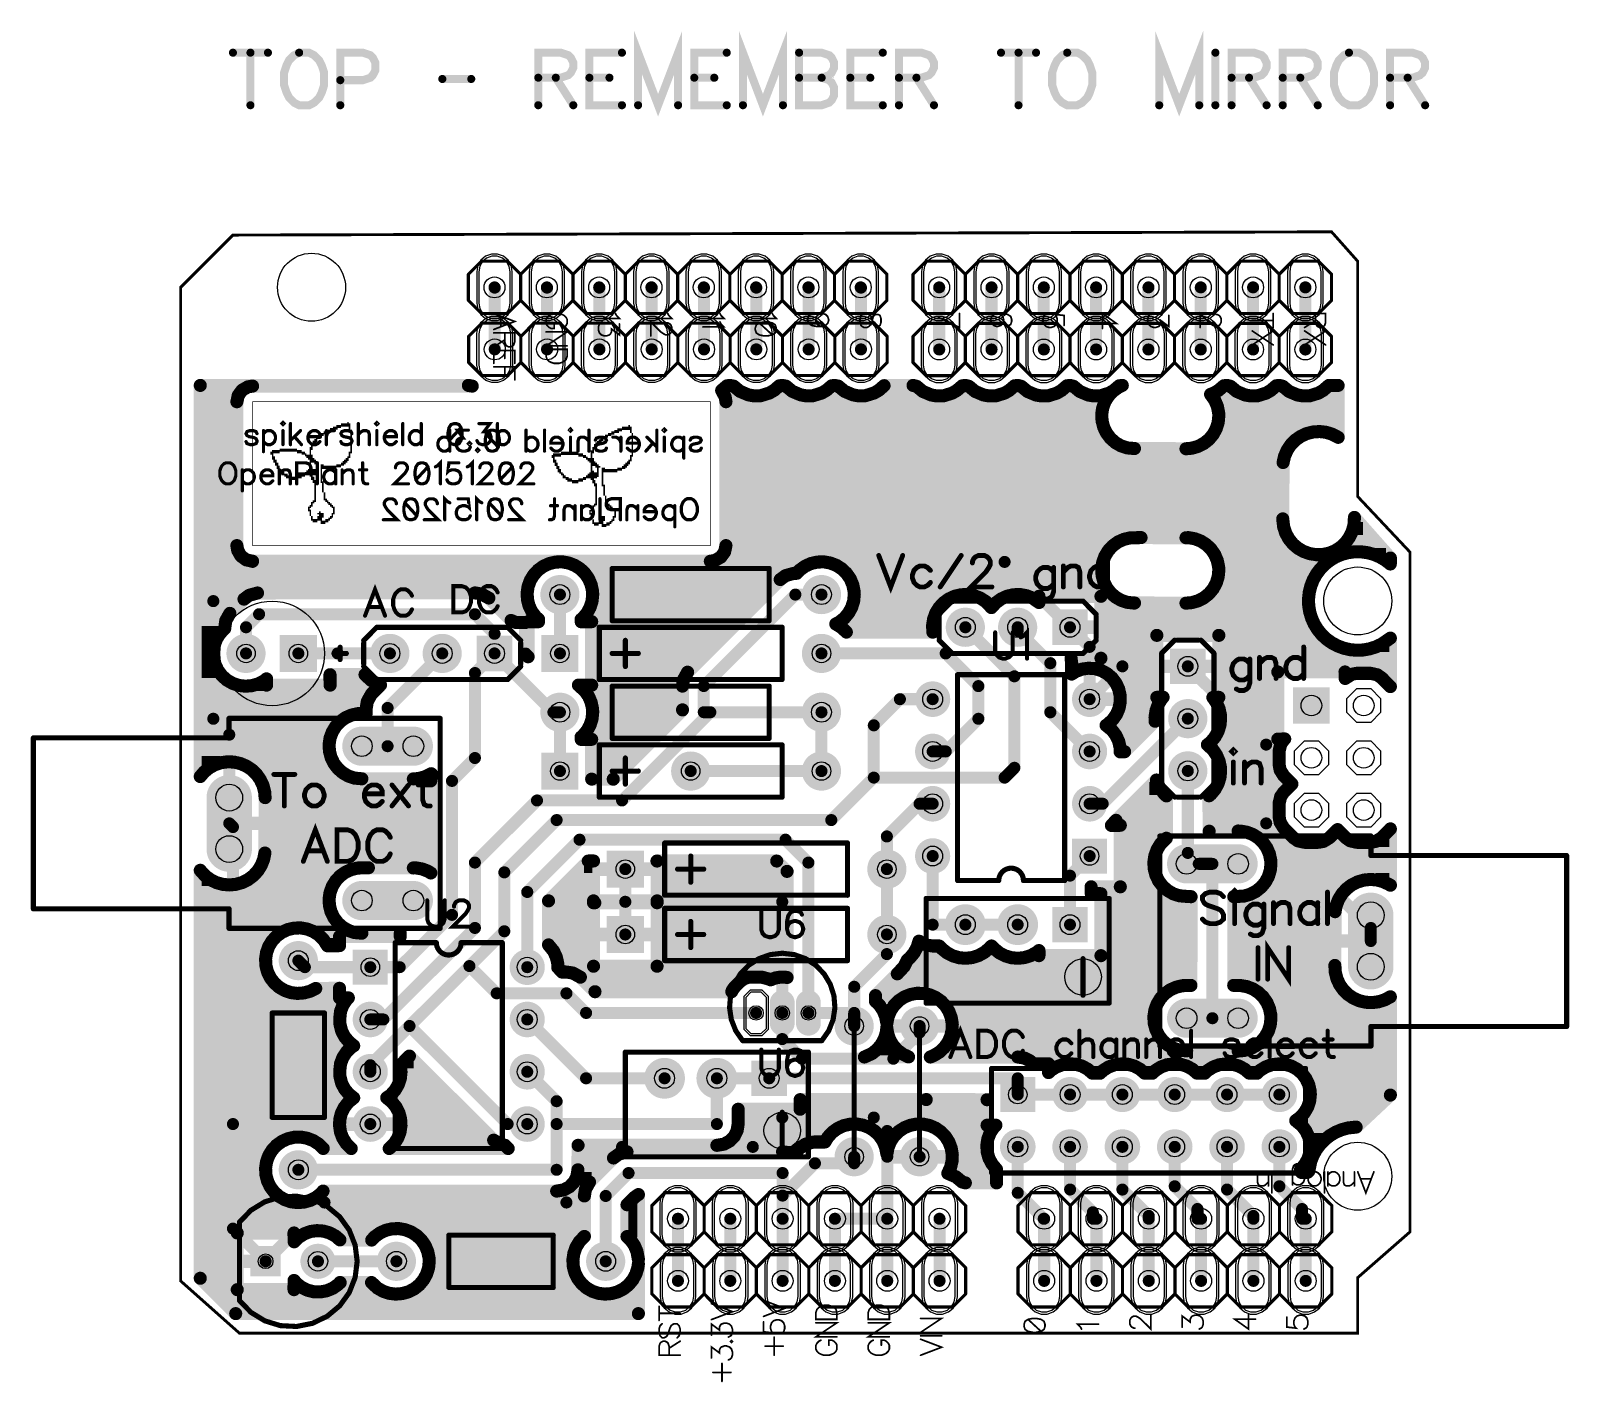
# Model space of a CAD drawing. Extents: x -0.29 to 2.65, y -0.09 to 2.49.
import ezdxf

# ---------------------------------------------------------------- set-up
doc = ezdxf.new("R2010")
doc.units = 0
for name, color, linetype in [('Board_Outline', 13, 'CONTINUOUS'), ('Bottom', 6, 'CONTINUOUS'), ('Bottom_Mask', 10, 'CONTINUOUS'), ('Bottom_Silk', 11, 'CONTINUOUS'), ('Drill_Bottom', 8, 'CONTINUOUS'), ('Drill_Top', 7, 'CONTINUOUS'), ('Top', 5, 'CONTINUOUS'), ('Top_Mask', 3, 'CONTINUOUS'), ('Top_Silk', 2, 'CONTINUOUS')]:
    doc.layers.add(name, color=color, linetype=linetype)

msp = doc.modelspace()

# ---------------------------------------------------------------- linework, layer by layer
at = {"layer": 'Board_Outline', "linetype": 'CONTINUOUS', "const_width": 0.0055}
msp.add_lwpolyline([(0.1, 2.1), (0, 2), (0, 0.1), (0.1125, 0), (2.25, 0), (2.25, 0.1063), (2.35, 0.1938), (2.35, 1.4937), (2.25, 1.6), (2.25, 2.05), (2.2, 2.1062), (0.1, 2.1)], dxfattribs=at)
at = {"layer": 'Bottom', "linetype": 'CONTINUOUS'}
for points in [[(0.57, 1.97), (0.5718, 1.9598), (0.577, 1.9507), (0.585, 1.944), (0.5948, 1.9405), (0.6052, 1.9405), (0.615, 1.944), (0.623, 1.9507), (0.6282, 1.9597), (0.63, 1.97), (0.63, 2.03), (0.6282, 2.0402), (0.623, 2.0493), (0.615, 2.056), (0.6052, 2.0595), (0.5948, 2.0595), (0.585, 2.056), (0.577, 2.0493), (0.5718, 2.0403), (0.57, 2.03), (0.57, 1.97)], [(0.67, 1.97), (0.6718, 1.9598), (0.677, 1.9507), (0.685, 1.944), (0.6948, 1.9405), (0.7052, 1.9405), (0.715, 1.944), (0.723, 1.9507), (0.7282, 1.9597), (0.73, 1.97), (0.73, 2.03), (0.7282, 2.0402), (0.723, 2.0493), (0.715, 2.056), (0.7052, 2.0595), (0.6948, 2.0595), (0.685, 2.056), (0.677, 2.0493), (0.6718, 2.0403), (0.67, 2.03), (0.67, 1.97)], [(0.77, 1.97), (0.7718, 1.9598), (0.777, 1.9507), (0.785, 1.944), (0.7948, 1.9405), (0.8052, 1.9405), (0.815, 1.944), (0.823, 1.9507), (0.8282, 1.9597), (0.83, 1.97), (0.83, 2.03), (0.8282, 2.0402), (0.823, 2.0493), (0.815, 2.056), (0.8052, 2.0595), (0.7948, 2.0595), (0.785, 2.056), (0.777, 2.0493), (0.7718, 2.0403), (0.77, 2.03), (0.77, 1.97)], [(0.87, 1.97), (0.8718, 1.9598), (0.877, 1.9507), (0.885, 1.944), (0.8948, 1.9405), (0.9052, 1.9405), (0.915, 1.944), (0.923, 1.9507), (0.9282, 1.9597), (0.93, 1.97), (0.93, 2.03), (0.9282, 2.0402), (0.923, 2.0493), (0.915, 2.056), (0.9052, 2.0595), (0.8948, 2.0595), (0.885, 2.056), (0.877, 2.0493), (0.8718, 2.0403), (0.87, 2.03), (0.87, 1.97)], [(0.97, 1.97), (0.9718, 1.9598), (0.977, 1.9507), (0.985, 1.944), (0.9948, 1.9405), (1.0052, 1.9405), (1.015, 1.944), (1.023, 1.9507), (1.0282, 1.9597), (1.03, 1.97), (1.03, 2.03), (1.0282, 2.0402), (1.023, 2.0493), (1.015, 2.056), (1.0052, 2.0595), (0.9948, 2.0595), (0.985, 2.056), (0.977, 2.0493), (0.9718, 2.0403), (0.97, 2.03), (0.97, 1.97)], [(1.07, 1.97), (1.0718, 1.9598), (1.077, 1.9507), (1.085, 1.944), (1.0948, 1.9405), (1.1052, 1.9405), (1.115, 1.944), (1.123, 1.9507), (1.1282, 1.9597), (1.13, 1.97), (1.13, 2.03), (1.1282, 2.0402), (1.123, 2.0493), (1.115, 2.056), (1.1052, 2.0595), (1.0948, 2.0595), (1.085, 2.056), (1.077, 2.0493), (1.0718, 2.0403), (1.07, 2.03), (1.07, 1.97)], [(1.17, 1.97), (1.1718, 1.9598), (1.177, 1.9507), (1.185, 1.944), (1.1948, 1.9405), (1.2052, 1.9405), (1.215, 1.944), (1.223, 1.9507), (1.2282, 1.9597), (1.23, 1.97), (1.23, 2.03), (1.2282, 2.0402), (1.223, 2.0493), (1.215, 2.056), (1.2052, 2.0595), (1.1948, 2.0595), (1.185, 2.056), (1.177, 2.0493), (1.1718, 2.0403), (1.17, 2.03), (1.17, 1.97)], [(1.27, 1.97), (1.2718, 1.9598), (1.277, 1.9507), (1.285, 1.944), (1.2948, 1.9405), (1.3052, 1.9405), (1.315, 1.944), (1.323, 1.9507), (1.3282, 1.9597), (1.33, 1.97), (1.33, 2.03), (1.3282, 2.0402), (1.323, 2.0493), (1.315, 2.056), (1.3052, 2.0595), (1.2948, 2.0595), (1.285, 2.056), (1.277, 2.0493), (1.2718, 2.0403), (1.27, 2.03), (1.27, 1.97)], [(1.42, 1.97), (1.4218, 1.9598), (1.427, 1.9507), (1.435, 1.944), (1.4448, 1.9405), (1.4552, 1.9405), (1.465, 1.944), (1.473, 1.9507), (1.4782, 1.9597), (1.48, 1.97), (1.48, 2.03), (1.4782, 2.0402), (1.473, 2.0493), (1.465, 2.056), (1.4552, 2.0595), (1.4448, 2.0595), (1.435, 2.056), (1.427, 2.0493), (1.4218, 2.0403), (1.42, 2.03), (1.42, 1.97)], [(1.52, 1.97), (1.5218, 1.9598), (1.527, 1.9507), (1.535, 1.944), (1.5448, 1.9405), (1.5552, 1.9405), (1.565, 1.944), (1.573, 1.9507), (1.5782, 1.9597), (1.58, 1.97), (1.58, 2.03), (1.5782, 2.0402), (1.573, 2.0493), (1.565, 2.056), (1.5552, 2.0595), (1.5448, 2.0595), (1.535, 2.056), (1.527, 2.0493), (1.5218, 2.0403), (1.52, 2.03), (1.52, 1.97)], [(1.62, 1.97), (1.6218, 1.9598), (1.627, 1.9507), (1.635, 1.944), (1.6448, 1.9405), (1.6552, 1.9405), (1.665, 1.944), (1.673, 1.9507), (1.6782, 1.9597), (1.68, 1.97), (1.68, 2.03), (1.6782, 2.0402), (1.673, 2.0493), (1.665, 2.056), (1.6552, 2.0595), (1.6448, 2.0595), (1.635, 2.056), (1.627, 2.0493), (1.6218, 2.0403), (1.62, 2.03), (1.62, 1.97)], [(1.72, 1.97), (1.7218, 1.9598), (1.727, 1.9507), (1.735, 1.944), (1.7448, 1.9405), (1.7552, 1.9405), (1.765, 1.944), (1.773, 1.9507), (1.7782, 1.9597), (1.78, 1.97), (1.78, 2.03), (1.7782, 2.0402), (1.773, 2.0493), (1.765, 2.056), (1.7552, 2.0595), (1.7448, 2.0595), (1.735, 2.056), (1.727, 2.0493), (1.7218, 2.0403), (1.72, 2.03), (1.72, 1.97)], [(1.82, 1.97), (1.8218, 1.9598), (1.827, 1.9507), (1.835, 1.944), (1.8448, 1.9405), (1.8552, 1.9405), (1.865, 1.944), (1.873, 1.9507), (1.8782, 1.9597), (1.88, 1.97), (1.88, 2.03), (1.8782, 2.0402), (1.873, 2.0493), (1.865, 2.056), (1.8552, 2.0595), (1.8448, 2.0595), (1.835, 2.056), (1.827, 2.0493), (1.8218, 2.0403), (1.82, 2.03), (1.82, 1.97)], [(1.92, 1.97), (1.9218, 1.9598), (1.927, 1.9507), (1.935, 1.944), (1.9448, 1.9405), (1.9552, 1.9405), (1.965, 1.944), (1.973, 1.9507), (1.9782, 1.9597), (1.98, 1.97), (1.98, 2.03), (1.9782, 2.0402), (1.973, 2.0493), (1.965, 2.056), (1.9552, 2.0595), (1.9448, 2.0595), (1.935, 2.056), (1.927, 2.0493), (1.9218, 2.0403), (1.92, 2.03), (1.92, 1.97)], [(2.02, 1.97), (2.0218, 1.9598), (2.027, 1.9507), (2.035, 1.944), (2.0448, 1.9405), (2.0552, 1.9405), (2.065, 1.944), (2.073, 1.9507), (2.0782, 1.9597), (2.08, 1.97), (2.08, 2.03), (2.0782, 2.0402), (2.073, 2.0493), (2.065, 2.056), (2.0552, 2.0595), (2.0448, 2.0595), (2.035, 2.056), (2.027, 2.0493), (2.0218, 2.0403), (2.02, 2.03), (2.02, 1.97)], [(2.12, 1.97), (2.1218, 1.9598), (2.127, 1.9507), (2.135, 1.944), (2.1448, 1.9405), (2.1552, 1.9405), (2.165, 1.944), (2.173, 1.9507), (2.1782, 1.9597), (2.18, 1.97), (2.18, 2.03), (2.1782, 2.0402), (2.173, 2.0493), (2.165, 2.056), (2.1552, 2.0595), (2.1448, 2.0595), (2.135, 2.056), (2.127, 2.0493), (2.1218, 2.0403), (2.12, 2.03), (2.12, 1.97)], [(0.6305, 1.8514), (0.6287, 1.8412), (0.6235, 1.8321), (0.6155, 1.8254), (0.6057, 1.8219), (0.5953, 1.8219), (0.5855, 1.8254), (0.5775, 1.8321), (0.5723, 1.8411), (0.5705, 1.8514), (0.5705, 1.9114), (0.5723, 1.9216), (0.5775, 1.9307), (0.5855, 1.9374), (0.5952, 1.9409), (0.6057, 1.9409), (0.6155, 1.9374), (0.6234, 1.9307), (0.6287, 1.9217), (0.6305, 1.9114), (0.6305, 1.8514)], [(0.7305, 1.8514), (0.7287, 1.8412), (0.7235, 1.8321), (0.7155, 1.8254), (0.7057, 1.8219), (0.6953, 1.8219), (0.6855, 1.8254), (0.6775, 1.8321), (0.6723, 1.8411), (0.6705, 1.8514), (0.6705, 1.9114), (0.6723, 1.9216), (0.6775, 1.9307), (0.6855, 1.9374), (0.6952, 1.9409), (0.7057, 1.9409), (0.7155, 1.9374), (0.7234, 1.9307), (0.7287, 1.9217), (0.7305, 1.9114), (0.7305, 1.8514)], [(0.8305, 1.8514), (0.8287, 1.8412), (0.8235, 1.8321), (0.8155, 1.8254), (0.8057, 1.8219), (0.7953, 1.8219), (0.7855, 1.8254), (0.7775, 1.8321), (0.7723, 1.8411), (0.7705, 1.8514), (0.7705, 1.9114), (0.7723, 1.9216), (0.7775, 1.9307), (0.7855, 1.9374), (0.7952, 1.9409), (0.8057, 1.9409), (0.8155, 1.9374), (0.8234, 1.9307), (0.8287, 1.9217), (0.8305, 1.9114), (0.8305, 1.8514)], [(0.9305, 1.8514), (0.9287, 1.8412), (0.9235, 1.8321), (0.9155, 1.8254), (0.9057, 1.8219), (0.8953, 1.8219), (0.8855, 1.8254), (0.8775, 1.8321), (0.8723, 1.8411), (0.8705, 1.8514), (0.8705, 1.9114), (0.8723, 1.9216), (0.8775, 1.9307), (0.8855, 1.9374), (0.8952, 1.9409), (0.9057, 1.9409), (0.9155, 1.9374), (0.9234, 1.9307), (0.9287, 1.9217), (0.9305, 1.9114), (0.9305, 1.8514)], [(1.0305, 1.8514), (1.0287, 1.8412), (1.0235, 1.8321), (1.0155, 1.8254), (1.0057, 1.8219), (0.9953, 1.8219), (0.9855, 1.8254), (0.9775, 1.8321), (0.9723, 1.8411), (0.9705, 1.8514), (0.9705, 1.9114), (0.9723, 1.9216), (0.9775, 1.9307), (0.9855, 1.9374), (0.9952, 1.9409), (1.0057, 1.9409), (1.0155, 1.9374), (1.0234, 1.9307), (1.0287, 1.9217), (1.0305, 1.9114), (1.0305, 1.8514)], [(1.1305, 1.8514), (1.1287, 1.8412), (1.1235, 1.8321), (1.1155, 1.8254), (1.1057, 1.8219), (1.0953, 1.8219), (1.0855, 1.8254), (1.0775, 1.8321), (1.0723, 1.8411), (1.0705, 1.8514), (1.0705, 1.9114), (1.0723, 1.9216), (1.0775, 1.9307), (1.0855, 1.9374), (1.0952, 1.9409), (1.1057, 1.9409), (1.1155, 1.9374), (1.1234, 1.9307), (1.1287, 1.9217), (1.1305, 1.9114), (1.1305, 1.8514)], [(1.2305, 1.8514), (1.2287, 1.8412), (1.2235, 1.8321), (1.2155, 1.8254), (1.2057, 1.8219), (1.1953, 1.8219), (1.1855, 1.8254), (1.1775, 1.8321), (1.1723, 1.8411), (1.1705, 1.8514), (1.1705, 1.9114), (1.1723, 1.9216), (1.1775, 1.9307), (1.1855, 1.9374), (1.1952, 1.9409), (1.2057, 1.9409), (1.2155, 1.9374), (1.2234, 1.9307), (1.2287, 1.9217), (1.2305, 1.9114), (1.2305, 1.8514)], [(1.3305, 1.8514), (1.3287, 1.8412), (1.3235, 1.8321), (1.3155, 1.8254), (1.3057, 1.8219), (1.2953, 1.8219), (1.2855, 1.8254), (1.2775, 1.8321), (1.2723, 1.8411), (1.2705, 1.8514), (1.2705, 1.9114), (1.2723, 1.9216), (1.2775, 1.9307), (1.2855, 1.9374), (1.2952, 1.9409), (1.3057, 1.9409), (1.3155, 1.9374), (1.3234, 1.9307), (1.3287, 1.9217), (1.3305, 1.9114), (1.3305, 1.8514)], [(1.48, 1.8513), (1.4782, 1.841), (1.473, 1.832), (1.465, 1.8253), (1.4552, 1.8217), (1.4448, 1.8217), (1.435, 1.8253), (1.427, 1.8319), (1.4218, 1.841), (1.42, 1.8512), (1.42, 1.9112), (1.4218, 1.9215), (1.427, 1.9305), (1.435, 1.9372), (1.4448, 1.9408), (1.4552, 1.9408), (1.465, 1.9372), (1.473, 1.9306), (1.4782, 1.9215), (1.48, 1.9113), (1.48, 1.8513)], [(1.58, 1.8513), (1.5782, 1.841), (1.573, 1.832), (1.565, 1.8253), (1.5552, 1.8217), (1.5448, 1.8217), (1.535, 1.8253), (1.527, 1.8319), (1.5218, 1.841), (1.52, 1.8512), (1.52, 1.9112), (1.5218, 1.9215), (1.527, 1.9305), (1.535, 1.9372), (1.5448, 1.9408), (1.5552, 1.9408), (1.565, 1.9372), (1.573, 1.9306), (1.5782, 1.9215), (1.58, 1.9113), (1.58, 1.8513)], [(1.68, 1.8513), (1.6782, 1.841), (1.673, 1.832), (1.665, 1.8253), (1.6552, 1.8217), (1.6448, 1.8217), (1.635, 1.8253), (1.627, 1.8319), (1.6218, 1.841), (1.62, 1.8512), (1.62, 1.9112), (1.6218, 1.9215), (1.627, 1.9305), (1.635, 1.9372), (1.6448, 1.9408), (1.6552, 1.9408), (1.665, 1.9372), (1.673, 1.9306), (1.6782, 1.9215), (1.68, 1.9113), (1.68, 1.8513)], [(1.78, 1.8513), (1.7782, 1.841), (1.773, 1.832), (1.765, 1.8253), (1.7552, 1.8217), (1.7448, 1.8217), (1.735, 1.8253), (1.727, 1.8319), (1.7218, 1.841), (1.72, 1.8512), (1.72, 1.9112), (1.7218, 1.9215), (1.727, 1.9305), (1.735, 1.9372), (1.7448, 1.9408), (1.7552, 1.9408), (1.765, 1.9372), (1.773, 1.9306), (1.7782, 1.9215), (1.78, 1.9113), (1.78, 1.8513)], [(1.88, 1.8513), (1.8782, 1.841), (1.873, 1.832), (1.865, 1.8253), (1.8552, 1.8217), (1.8448, 1.8217), (1.835, 1.8253), (1.827, 1.8319), (1.8218, 1.841), (1.82, 1.8512), (1.82, 1.9112), (1.8218, 1.9215), (1.827, 1.9305), (1.835, 1.9372), (1.8448, 1.9408), (1.8552, 1.9408), (1.865, 1.9372), (1.873, 1.9306), (1.8782, 1.9215), (1.88, 1.9113), (1.88, 1.8513)], [(1.98, 1.8513), (1.9782, 1.841), (1.973, 1.832), (1.965, 1.8253), (1.9552, 1.8217), (1.9448, 1.8217), (1.935, 1.8253), (1.927, 1.8319), (1.9218, 1.841), (1.92, 1.8512), (1.92, 1.9112), (1.9218, 1.9215), (1.927, 1.9305), (1.935, 1.9372), (1.9448, 1.9408), (1.9552, 1.9408), (1.965, 1.9372), (1.973, 1.9306), (1.9782, 1.9215), (1.98, 1.9113), (1.98, 1.8513)], [(2.08, 1.8513), (2.0782, 1.841), (2.073, 1.832), (2.065, 1.8253), (2.0552, 1.8217), (2.0448, 1.8217), (2.035, 1.8253), (2.027, 1.8319), (2.0218, 1.841), (2.02, 1.8512), (2.02, 1.9112), (2.0218, 1.9215), (2.027, 1.9305), (2.035, 1.9372), (2.0448, 1.9408), (2.0552, 1.9408), (2.065, 1.9372), (2.073, 1.9306), (2.0782, 1.9215), (2.08, 1.9113), (2.08, 1.8513)], [(2.18, 1.8513), (2.1782, 1.841), (2.173, 1.832), (2.165, 1.8253), (2.1552, 1.8217), (2.1448, 1.8217), (2.135, 1.8253), (2.127, 1.8319), (2.1218, 1.841), (2.12, 1.8512), (2.12, 1.9112), (2.1218, 1.9215), (2.127, 1.9305), (2.135, 1.9372), (2.1448, 1.9408), (2.1552, 1.9408), (2.165, 1.9372), (2.173, 1.9306), (2.1782, 1.9215), (2.18, 1.9113), (2.18, 1.8513)], [(2.2939, 1.187), (2.2749, 1.168), (2.2481, 1.168), (2.2292, 1.187), (2.2292, 1.2138), (2.2481, 1.2327), (2.2749, 1.2327), (2.2939, 1.2138), (2.2939, 1.187)], [(2.1939, 1.087), (2.1749, 1.068), (2.1481, 1.068), (2.1292, 1.087), (2.1292, 1.1138), (2.1481, 1.1327), (2.1749, 1.1327), (2.1939, 1.1138), (2.1939, 1.087)], [(2.2939, 1.087), (2.2749, 1.068), (2.2481, 1.068), (2.2292, 1.087), (2.2292, 1.1138), (2.2481, 1.1327), (2.2749, 1.1327), (2.2939, 1.1138), (2.2939, 1.087)], [(2.1939, 0.987), (2.1749, 0.968), (2.1481, 0.968), (2.1292, 0.987), (2.1292, 1.0138), (2.1481, 1.0327), (2.1749, 1.0327), (2.1939, 1.0138), (2.1939, 0.987)], [(2.2939, 0.987), (2.2749, 0.968), (2.2481, 0.968), (2.2292, 0.987), (2.2292, 1.0138), (2.2481, 1.0327), (2.2749, 1.0327), (2.2939, 1.0138), (2.2939, 0.987)], [(1.0803, 0.583), (1.0902, 0.5731), (1.1098, 0.5731), (1.1197, 0.583), (1.1197, 0.642), (1.1098, 0.6519), (1.0902, 0.6519), (1.0803, 0.642), (1.0803, 0.583)], [(0.9207, 0.2489), (0.9225, 0.2591), (0.9277, 0.2682), (0.9356, 0.2749), (0.9454, 0.2784), (0.9558, 0.2784), (0.9656, 0.2749), (0.9736, 0.2682), (0.9788, 0.2592), (0.9807, 0.2489), (0.9807, 0.1889), (0.9789, 0.1787), (0.9737, 0.1696), (0.9657, 0.1629), (0.9559, 0.1594), (0.9455, 0.1594), (0.9357, 0.1629), (0.9277, 0.1696), (0.9225, 0.1786), (0.9207, 0.1889), (0.9207, 0.2489)], [(1.0207, 0.2489), (1.0225, 0.2591), (1.0277, 0.2682), (1.0356, 0.2749), (1.0454, 0.2784), (1.0558, 0.2784), (1.0656, 0.2749), (1.0736, 0.2682), (1.0788, 0.2592), (1.0807, 0.2489), (1.0807, 0.1889), (1.0789, 0.1787), (1.0737, 0.1696), (1.0657, 0.1629), (1.0559, 0.1594), (1.0455, 0.1594), (1.0357, 0.1629), (1.0277, 0.1696), (1.0225, 0.1786), (1.0207, 0.1889), (1.0207, 0.2489)], [(1.1207, 0.2489), (1.1225, 0.2591), (1.1277, 0.2682), (1.1356, 0.2749), (1.1454, 0.2784), (1.1558, 0.2784), (1.1656, 0.2749), (1.1736, 0.2682), (1.1788, 0.2592), (1.1807, 0.2489), (1.1807, 0.1889), (1.1789, 0.1787), (1.1737, 0.1696), (1.1657, 0.1629), (1.1559, 0.1594), (1.1455, 0.1594), (1.1357, 0.1629), (1.1277, 0.1696), (1.1225, 0.1786), (1.1207, 0.1889), (1.1207, 0.2489)], [(1.2207, 0.2489), (1.2225, 0.2591), (1.2277, 0.2682), (1.2356, 0.2749), (1.2454, 0.2784), (1.2558, 0.2784), (1.2656, 0.2749), (1.2736, 0.2682), (1.2788, 0.2592), (1.2807, 0.2489), (1.2807, 0.1889), (1.2789, 0.1787), (1.2737, 0.1696), (1.2657, 0.1629), (1.2559, 0.1594), (1.2455, 0.1594), (1.2357, 0.1629), (1.2277, 0.1696), (1.2225, 0.1786), (1.2207, 0.1889), (1.2207, 0.2489)], [(1.3207, 0.2489), (1.3225, 0.2591), (1.3277, 0.2682), (1.3356, 0.2749), (1.3454, 0.2784), (1.3558, 0.2784), (1.3656, 0.2749), (1.3736, 0.2682), (1.3788, 0.2592), (1.3807, 0.2489), (1.3807, 0.1889), (1.3789, 0.1787), (1.3737, 0.1696), (1.3657, 0.1629), (1.3559, 0.1594), (1.3455, 0.1594), (1.3357, 0.1629), (1.3277, 0.1696), (1.3225, 0.1786), (1.3207, 0.1889), (1.3207, 0.2489)], [(1.4207, 0.2489), (1.4225, 0.2591), (1.4277, 0.2682), (1.4356, 0.2749), (1.4454, 0.2784), (1.4558, 0.2784), (1.4656, 0.2749), (1.4736, 0.2682), (1.4788, 0.2592), (1.4807, 0.2489), (1.4807, 0.1889), (1.4789, 0.1787), (1.4737, 0.1696), (1.4657, 0.1629), (1.4559, 0.1594), (1.4455, 0.1594), (1.4357, 0.1629), (1.4277, 0.1696), (1.4225, 0.1786), (1.4207, 0.1889), (1.4207, 0.2489)], [(1.6207, 0.2489), (1.6225, 0.2591), (1.6277, 0.2682), (1.6356, 0.2749), (1.6454, 0.2784), (1.6558, 0.2784), (1.6656, 0.2749), (1.6736, 0.2682), (1.6788, 0.2592), (1.6807, 0.2489), (1.6807, 0.1889), (1.6789, 0.1787), (1.6737, 0.1696), (1.6657, 0.1629), (1.6559, 0.1594), (1.6455, 0.1594), (1.6357, 0.1629), (1.6277, 0.1696), (1.6225, 0.1786), (1.6207, 0.1889), (1.6207, 0.2489)], [(1.7207, 0.2489), (1.7225, 0.2591), (1.7277, 0.2682), (1.7356, 0.2749), (1.7454, 0.2784), (1.7558, 0.2784), (1.7656, 0.2749), (1.7736, 0.2682), (1.7788, 0.2592), (1.7807, 0.2489), (1.7807, 0.1889), (1.7789, 0.1787), (1.7737, 0.1696), (1.7657, 0.1629), (1.7559, 0.1594), (1.7455, 0.1594), (1.7357, 0.1629), (1.7277, 0.1696), (1.7225, 0.1786), (1.7207, 0.1889), (1.7207, 0.2489)], [(1.8207, 0.2489), (1.8225, 0.2591), (1.8277, 0.2682), (1.8356, 0.2749), (1.8454, 0.2784), (1.8558, 0.2784), (1.8656, 0.2749), (1.8736, 0.2682), (1.8788, 0.2592), (1.8807, 0.2489), (1.8807, 0.1889), (1.8789, 0.1787), (1.8737, 0.1696), (1.8657, 0.1629), (1.8559, 0.1594), (1.8455, 0.1594), (1.8357, 0.1629), (1.8277, 0.1696), (1.8225, 0.1786), (1.8207, 0.1889), (1.8207, 0.2489)], [(1.9207, 0.2489), (1.9225, 0.2591), (1.9277, 0.2682), (1.9356, 0.2749), (1.9454, 0.2784), (1.9558, 0.2784), (1.9656, 0.2749), (1.9736, 0.2682), (1.9788, 0.2592), (1.9807, 0.2489), (1.9807, 0.1889), (1.9789, 0.1787), (1.9737, 0.1696), (1.9657, 0.1629), (1.9559, 0.1594), (1.9455, 0.1594), (1.9357, 0.1629), (1.9277, 0.1696), (1.9225, 0.1786), (1.9207, 0.1889), (1.9207, 0.2489)], [(2.0207, 0.2489), (2.0225, 0.2591), (2.0277, 0.2682), (2.0356, 0.2749), (2.0454, 0.2784), (2.0558, 0.2784), (2.0656, 0.2749), (2.0736, 0.2682), (2.0788, 0.2592), (2.0807, 0.2489), (2.0807, 0.1889), (2.0789, 0.1787), (2.0737, 0.1696), (2.0657, 0.1629), (2.0559, 0.1594), (2.0455, 0.1594), (2.0357, 0.1629), (2.0277, 0.1696), (2.0225, 0.1786), (2.0207, 0.1889), (2.0207, 0.2489)], [(2.1207, 0.2489), (2.1225, 0.2591), (2.1277, 0.2682), (2.1356, 0.2749), (2.1454, 0.2784), (2.1558, 0.2784), (2.1656, 0.2749), (2.1736, 0.2682), (2.1788, 0.2592), (2.1807, 0.2489), (2.1807, 0.1889), (2.1789, 0.1787), (2.1737, 0.1696), (2.1657, 0.1629), (2.1559, 0.1594), (2.1455, 0.1594), (2.1357, 0.1629), (2.1277, 0.1696), (2.1225, 0.1786), (2.1207, 0.1889), (2.1207, 0.2489)], [(0.9807, 0.1301), (0.9789, 0.1404), (0.9737, 0.1494), (0.9657, 0.1561), (0.9559, 0.1597), (0.9455, 0.1597), (0.9357, 0.1561), (0.9277, 0.1495), (0.9225, 0.1404), (0.9207, 0.1302), (0.9207, 0.0702), (0.9225, 0.0599), (0.9277, 0.0509), (0.9356, 0.0442), (0.9454, 0.0406), (0.9558, 0.0406), (0.9656, 0.0442), (0.9736, 0.0508), (0.9788, 0.0599), (0.9807, 0.0701), (0.9807, 0.1301)], [(1.0807, 0.1301), (1.0789, 0.1404), (1.0737, 0.1494), (1.0657, 0.1561), (1.0559, 0.1597), (1.0455, 0.1597), (1.0357, 0.1561), (1.0277, 0.1495), (1.0225, 0.1404), (1.0207, 0.1302), (1.0207, 0.0702), (1.0225, 0.0599), (1.0277, 0.0509), (1.0356, 0.0442), (1.0454, 0.0406), (1.0558, 0.0406), (1.0656, 0.0442), (1.0736, 0.0508), (1.0788, 0.0599), (1.0807, 0.0701), (1.0807, 0.1301)], [(1.1807, 0.1301), (1.1789, 0.1404), (1.1737, 0.1494), (1.1657, 0.1561), (1.1559, 0.1597), (1.1455, 0.1597), (1.1357, 0.1561), (1.1277, 0.1495), (1.1225, 0.1404), (1.1207, 0.1302), (1.1207, 0.0702), (1.1225, 0.0599), (1.1277, 0.0509), (1.1356, 0.0442), (1.1454, 0.0406), (1.1558, 0.0406), (1.1656, 0.0442), (1.1736, 0.0508), (1.1788, 0.0599), (1.1807, 0.0701), (1.1807, 0.1301)], [(1.2807, 0.1301), (1.2789, 0.1404), (1.2737, 0.1494), (1.2657, 0.1561), (1.2559, 0.1597), (1.2455, 0.1597), (1.2357, 0.1561), (1.2277, 0.1495), (1.2225, 0.1404), (1.2207, 0.1302), (1.2207, 0.0702), (1.2225, 0.0599), (1.2277, 0.0509), (1.2356, 0.0442), (1.2454, 0.0406), (1.2558, 0.0406), (1.2656, 0.0442), (1.2736, 0.0508), (1.2788, 0.0599), (1.2807, 0.0701), (1.2807, 0.1301)], [(1.3807, 0.1301), (1.3789, 0.1404), (1.3737, 0.1494), (1.3657, 0.1561), (1.3559, 0.1597), (1.3455, 0.1597), (1.3357, 0.1561), (1.3277, 0.1495), (1.3225, 0.1404), (1.3207, 0.1302), (1.3207, 0.0702), (1.3225, 0.0599), (1.3277, 0.0509), (1.3356, 0.0442), (1.3454, 0.0406), (1.3558, 0.0406), (1.3656, 0.0442), (1.3736, 0.0508), (1.3788, 0.0599), (1.3807, 0.0701), (1.3807, 0.1301)], [(1.4807, 0.1301), (1.4789, 0.1404), (1.4737, 0.1494), (1.4657, 0.1561), (1.4559, 0.1597), (1.4455, 0.1597), (1.4357, 0.1561), (1.4277, 0.1495), (1.4225, 0.1404), (1.4207, 0.1302), (1.4207, 0.0702), (1.4225, 0.0599), (1.4277, 0.0509), (1.4356, 0.0442), (1.4454, 0.0406), (1.4558, 0.0406), (1.4656, 0.0442), (1.4736, 0.0508), (1.4788, 0.0599), (1.4807, 0.0701), (1.4807, 0.1301)], [(1.6807, 0.1301), (1.6789, 0.1404), (1.6737, 0.1494), (1.6657, 0.1561), (1.6559, 0.1597), (1.6455, 0.1597), (1.6357, 0.1561), (1.6277, 0.1495), (1.6225, 0.1404), (1.6207, 0.1302), (1.6207, 0.0702), (1.6225, 0.0599), (1.6277, 0.0509), (1.6356, 0.0442), (1.6454, 0.0406), (1.6558, 0.0406), (1.6656, 0.0442), (1.6736, 0.0508), (1.6788, 0.0599), (1.6807, 0.0701), (1.6807, 0.1301)], [(1.7807, 0.1301), (1.7789, 0.1404), (1.7737, 0.1494), (1.7657, 0.1561), (1.7559, 0.1597), (1.7455, 0.1597), (1.7357, 0.1561), (1.7277, 0.1495), (1.7225, 0.1404), (1.7207, 0.1302), (1.7207, 0.0702), (1.7225, 0.0599), (1.7277, 0.0509), (1.7356, 0.0442), (1.7454, 0.0406), (1.7558, 0.0406), (1.7656, 0.0442), (1.7736, 0.0508), (1.7788, 0.0599), (1.7807, 0.0701), (1.7807, 0.1301)], [(1.8807, 0.1301), (1.8789, 0.1404), (1.8737, 0.1494), (1.8657, 0.1561), (1.8559, 0.1597), (1.8455, 0.1597), (1.8357, 0.1561), (1.8277, 0.1495), (1.8225, 0.1404), (1.8207, 0.1302), (1.8207, 0.0702), (1.8225, 0.0599), (1.8277, 0.0509), (1.8356, 0.0442), (1.8454, 0.0406), (1.8558, 0.0406), (1.8656, 0.0442), (1.8736, 0.0508), (1.8788, 0.0599), (1.8807, 0.0701), (1.8807, 0.1301)], [(1.9807, 0.1301), (1.9789, 0.1404), (1.9737, 0.1494), (1.9657, 0.1561), (1.9559, 0.1597), (1.9455, 0.1597), (1.9357, 0.1561), (1.9277, 0.1495), (1.9225, 0.1404), (1.9207, 0.1302), (1.9207, 0.0702), (1.9225, 0.0599), (1.9277, 0.0509), (1.9356, 0.0442), (1.9454, 0.0406), (1.9558, 0.0406), (1.9656, 0.0442), (1.9736, 0.0508), (1.9788, 0.0599), (1.9807, 0.0701), (1.9807, 0.1301)], [(2.0807, 0.1301), (2.0789, 0.1404), (2.0737, 0.1494), (2.0657, 0.1561), (2.0559, 0.1597), (2.0455, 0.1597), (2.0357, 0.1561), (2.0277, 0.1495), (2.0225, 0.1404), (2.0207, 0.1302), (2.0207, 0.0702), (2.0225, 0.0599), (2.0277, 0.0509), (2.0356, 0.0442), (2.0454, 0.0406), (2.0558, 0.0406), (2.0656, 0.0442), (2.0736, 0.0508), (2.0788, 0.0599), (2.0807, 0.0701), (2.0807, 0.1301)], [(2.1807, 0.1301), (2.1789, 0.1404), (2.1737, 0.1494), (2.1657, 0.1561), (2.1559, 0.1597), (2.1455, 0.1597), (2.1357, 0.1561), (2.1277, 0.1495), (2.1225, 0.1404), (2.1207, 0.1302), (2.1207, 0.0702), (2.1225, 0.0599), (2.1277, 0.0509), (2.1356, 0.0442), (2.1454, 0.0406), (2.1558, 0.0406), (2.1656, 0.0442), (2.1736, 0.0508), (2.1788, 0.0599), (2.1807, 0.0701), (2.1807, 0.1301)]]:
    msp.add_lwpolyline(points, dxfattribs=at)
for points, const_width in [([(0.6005, 1.9995), (0.6, 2)], 0.023), ([(0.6005, 1.8814), (0.6005, 1.9995)], 0.023), ([(0.7005, 1.9995), (0.7, 2)], 0.023), ([(0.7005, 1.8814), (0.7005, 1.9995)], 0.023), ([(0.8005, 1.9995), (0.8, 2)], 0.023), ([(0.8005, 1.8814), (0.8005, 1.9995)], 0.023), ([(0.9005, 1.9995), (0.9, 2)], 0.023), ([(0.9005, 1.8814), (0.9005, 1.9995)], 0.023), ([(1.0005, 1.9995), (1, 2)], 0.023), ([(1.0005, 1.8814), (1.0005, 1.9995)], 0.023), ([(1.1005, 1.9995), (1.1, 2)], 0.023), ([(1.1005, 1.8814), (1.1005, 1.9995)], 0.023), ([(1.2005, 1.9995), (1.2, 2)], 0.023), ([(1.2005, 1.8814), (1.2005, 1.9995)], 0.023), ([(1.3005, 1.9995), (1.3, 2)], 0.023), ([(1.3005, 1.8814), (1.3005, 1.9995)], 0.023), ([(1.45, 1.8812), (1.45, 2)], 0.023), ([(1.55, 1.8812), (1.55, 2)], 0.023), ([(1.65, 1.8812), (1.65, 2)], 0.023), ([(1.75, 1.8812), (1.75, 2)], 0.023), ([(1.85, 1.8812), (1.85, 2)], 0.023), ([(1.95, 1.8812), (1.95, 2)], 0.023), ([(2.05, 1.8812), (2.05, 2)], 0.023), ([(2.15, 1.8812), (2.15, 2)], 0.023), ([(0.55, 1.8125), (0.0375, 1.8125)], 0.025), ([(0.0375, 1.8125), (0.0375, 1.0645)], 0.025), ([(0.1286, 1.8097), (0.1375, 1.8112)], 0.025), ([(0.1375, 1.8112), (0.5574, 1.8112)], 0.025), ([(0.5574, 1.8112), (0.55, 1.8125)], 0.025), ([(1.0445, 1.8118), (1.0341, 1.8029)], 0.025), ([(1.05, 1.8125), (1.0445, 1.8118)], 0.025), ([(1.0573, 1.811), (1.05, 1.8125)], 0.025), ([(1.0692, 1.8012), (1.0573, 1.811)], 0.025), ([(1.1445, 1.8118), (1.1343, 1.803)], 0.025), ([(1.15, 1.8125), (1.1445, 1.8118)], 0.025), ([(1.1573, 1.811), (1.15, 1.8125)], 0.025), ([(1.1692, 1.8012), (1.1573, 1.811)], 0.025), ([(1.2445, 1.8118), (1.2343, 1.803)], 0.025), ([(1.25, 1.8125), (1.2445, 1.8118)], 0.025), ([(1.2573, 1.811), (1.25, 1.8125)], 0.025), ([(1.2692, 1.8012), (1.2573, 1.811)], 0.025), ([(1.3447, 1.812), (1.3343, 1.803)], 0.025), ([(1.4, 1.8125), (1.3447, 1.812)], 0.025), ([(1.4069, 1.8108), (1.4, 1.8125)], 0.025), ([(1.4187, 1.801), (1.4069, 1.8108)], 0.025), ([(1.4942, 1.8118), (1.4838, 1.8029)], 0.025), ([(1.5, 1.8125), (1.4942, 1.8118)], 0.025), ([(1.5069, 1.8108), (1.5, 1.8125)], 0.025), ([(1.5187, 1.801), (1.5069, 1.8108)], 0.025), ([(1.5942, 1.8118), (1.5838, 1.8029)], 0.025), ([(1.6, 1.8125), (1.5942, 1.8118)], 0.025), ([(1.6069, 1.8108), (1.6, 1.8125)], 0.025), ([(1.6187, 1.801), (1.6069, 1.8108)], 0.025), ([(1.6942, 1.8118), (1.6838, 1.8029)], 0.025), ([(1.7, 1.8125), (1.6942, 1.8118)], 0.025), ([(1.7069, 1.8108), (1.7, 1.8125)], 0.025), ([(1.7187, 1.801), (1.7069, 1.8108)], 0.025), ([(1.7942, 1.8118), (1.7838, 1.8029)], 0.025), ([(1.7918, 1.8083), (1.8, 1.8125)], 0.025), ([(1.8, 1.8125), (1.7942, 1.8118)], 0.025), ([(1.9942, 1.8118), (1.9838, 1.8029)], 0.025), ([(2, 1.8125), (1.9942, 1.8118)], 0.025), ([(2.0069, 1.8108), (2, 1.8125)], 0.025), ([(2.0187, 1.801), (2.0069, 1.8108)], 0.025), ([(2.0942, 1.8118), (2.0838, 1.8029)], 0.025), ([(2.1, 1.8125), (2.0942, 1.8118)], 0.025), ([(2.1069, 1.8108), (2.1, 1.8125)], 0.025), ([(2.1187, 1.801), (2.1069, 1.8108)], 0.025), ([(2.1949, 1.8125), (2.1838, 1.8029)], 0.025), ([(2.2125, 1.8125), (2.1949, 1.8125)], 0.025), ([(2.2127, 1.7132), (2.2125, 1.8125)], 0.025), ([(0.04, 1.7876), (0.1059, 1.7876)], 0.025), ([(0.1076, 1.7813), (0.1102, 1.7934)], 0.025), ([(0.1102, 1.7934), (0.1175, 1.8034)], 0.025), ([(0.1175, 1.8034), (0.1286, 1.8097)], 0.025), ([(1.0341, 1.8029), (1.041, 1.7902)], 0.025), ([(1.041, 1.7902), (1.0424, 1.7813)], 0.025), ([(1.0441, 1.7876), (1.768, 1.7876)], 0.025), ([(1.0853, 1.7944), (1.0692, 1.8012)], 0.025), ([(1.0953, 1.7926), (1.0853, 1.7944)], 0.025), ([(1.1088, 1.7928), (1.0953, 1.7926)], 0.025), ([(1.1255, 1.798), (1.1088, 1.7928)], 0.025), ([(1.1343, 1.803), (1.1255, 1.798)], 0.025), ([(1.1853, 1.7944), (1.1692, 1.8012)], 0.025), ([(1.1953, 1.7926), (1.1853, 1.7944)], 0.025), ([(1.2088, 1.7928), (1.1953, 1.7926)], 0.025), ([(1.2255, 1.798), (1.2088, 1.7928)], 0.025), ([(1.2343, 1.803), (1.2255, 1.798)], 0.025), ([(1.2853, 1.7944), (1.2692, 1.8012)], 0.025), ([(1.2953, 1.7926), (1.2853, 1.7944)], 0.025), ([(1.3088, 1.7928), (1.2953, 1.7926)], 0.025), ([(1.3255, 1.798), (1.3088, 1.7928)], 0.025), ([(1.3343, 1.803), (1.3255, 1.798)], 0.025), ([(1.4348, 1.7942), (1.4187, 1.801)], 0.025), ([(1.4448, 1.7925), (1.4348, 1.7942)], 0.025), ([(1.4583, 1.7926), (1.4448, 1.7925)], 0.025), ([(1.475, 1.7978), (1.4583, 1.7926)], 0.025), ([(1.4838, 1.8029), (1.475, 1.7978)], 0.025), ([(1.5348, 1.7942), (1.5187, 1.801)], 0.025), ([(1.5448, 1.7925), (1.5348, 1.7942)], 0.025), ([(1.5583, 1.7926), (1.5448, 1.7925)], 0.025), ([(1.575, 1.7978), (1.5583, 1.7926)], 0.025), ([(1.5838, 1.8029), (1.575, 1.7978)], 0.025), ([(1.6348, 1.7942), (1.6187, 1.801)], 0.025), ([(1.6448, 1.7925), (1.6348, 1.7942)], 0.025), ([(1.6583, 1.7926), (1.6448, 1.7925)], 0.025), ([(1.675, 1.7978), (1.6583, 1.7926)], 0.025), ([(1.6838, 1.8029), (1.675, 1.7978)], 0.025), ([(1.7348, 1.7942), (1.7187, 1.801)], 0.025), ([(1.7448, 1.7925), (1.7348, 1.7942)], 0.025), ([(1.7583, 1.7926), (1.7448, 1.7925)], 0.025), ([(1.775, 1.7978), (1.7583, 1.7926)], 0.025), ([(1.7668, 1.7812), (1.7733, 1.7918)], 0.025), ([(1.7733, 1.7918), (1.7817, 1.801)], 0.025), ([(1.7838, 1.8029), (1.775, 1.7978)], 0.025), ([(1.7817, 1.801), (1.7918, 1.8083)], 0.025), ([(1.975, 1.7978), (1.9687, 1.7955)], 0.025), ([(1.9687, 1.7955), (1.9767, 1.7843)], 0.025), ([(1.9838, 1.8029), (1.975, 1.7978)], 0.025), ([(1.9767, 1.7843), (1.9816, 1.7729)], 0.025), ([(1.9773, 1.7876), (2.2102, 1.7876)], 0.025), ([(2.0348, 1.7942), (2.0187, 1.801)], 0.025), ([(2.0448, 1.7925), (2.0348, 1.7942)], 0.025), ([(2.0583, 1.7926), (2.0448, 1.7925)], 0.025), ([(2.075, 1.7978), (2.0583, 1.7926)], 0.025), ([(2.0838, 1.8029), (2.075, 1.7978)], 0.025), ([(2.1348, 1.7942), (2.1187, 1.801)], 0.025), ([(2.1448, 1.7925), (2.1348, 1.7942)], 0.025), ([(2.1583, 1.7926), (2.1448, 1.7925)], 0.025), ([(2.175, 1.7978), (2.1583, 1.7926)], 0.025), ([(2.1838, 1.8029), (2.175, 1.7978)], 0.025), ([(0.04, 1.7628), (0.1051, 1.7628)], 0.025), ([(0.1076, 1.5062), (0.1076, 1.7813)], 0.025), ([(0.1375, 1.7813), (1.0125, 1.7813), (1.0125, 1.5062), (0.1375, 1.5062), (0.1375, 1.7813)], 0.0013), ([(1.0424, 1.7813), (1.0424, 1.5062)], 0.025), ([(1.0449, 1.7628), (1.7586, 1.7628)], 0.025), ([(1.7607, 1.7571), (1.7625, 1.7694)], 0.025), ([(1.7614, 1.7446), (1.7607, 1.7571)], 0.025), ([(1.7625, 1.7694), (1.7668, 1.7812)], 0.025), ([(1.9816, 1.7729), (1.9842, 1.7606)], 0.025), ([(1.9845, 1.7541), (1.9833, 1.7417)], 0.025), ([(1.9842, 1.7606), (1.9845, 1.7541)], 0.025), ([(1.9863, 1.7628), (2.2102, 1.7628)], 0.025), ([(0.04, 1.7379), (0.1051, 1.7379)], 0.025), ([(0.2975, 1.7353), (0.3245, 1.7353)], 0.003), ([(0.3065, 1.7383), (0.3245, 1.7383)], 0.003), ([(0.3185, 1.7413), (0.3215, 1.7413)], 0.003), ([(1.0449, 1.7379), (1.7602, 1.7379)], 0.025), ([(1.7645, 1.7325), (1.7614, 1.7446)], 0.025), ([(1.7699, 1.7213), (1.7645, 1.7325)], 0.025), ([(1.9796, 1.7298), (1.9736, 1.7188)], 0.025), ([(1.9833, 1.7417), (1.9796, 1.7298)], 0.025), ([(1.9847, 1.7379), (2.2102, 1.7379)], 0.025), ([(2.1524, 1.7204), (2.1645, 1.7234)], 0.025), ([(2.1645, 1.7234), (2.177, 1.7243)], 0.025), ([(2.177, 1.7243), (2.1894, 1.7229)], 0.025), ([(2.1894, 1.7229), (2.2013, 1.7192)], 0.025), ([(0.04, 1.713), (0.1051, 1.713)], 0.025), ([(0.2525, 1.7053), (0.2615, 1.7053)], 0.003), ([(0.2555, 1.7083), (0.2615, 1.7083)], 0.003), ([(0.2585, 1.7113), (0.2675, 1.7113)], 0.003), ([(0.2615, 1.7143), (0.2705, 1.7143)], 0.003), ([(0.2645, 1.7173), (0.2735, 1.7173)], 0.003), ([(0.2675, 1.7203), (0.2795, 1.7203)], 0.003), ([(0.2735, 1.7233), (0.2855, 1.7233)], 0.003), ([(0.2795, 1.7263), (0.2915, 1.7263)], 0.003), ([(0.2855, 1.7293), (0.3005, 1.7293)], 0.003), ([(0.2915, 1.7323), (0.3065, 1.7323)], 0.003), ([(0.3215, 1.7323), (0.3245, 1.7323)], 0.003), ([(0.3215, 1.7293), (0.3245, 1.7293)], 0.003), ([(0.3245, 1.7263), (0.3275, 1.7263)], 0.003), ([(0.3245, 1.7233), (0.3275, 1.7233)], 0.003), ([(0.3245, 1.7203), (0.3275, 1.7203)], 0.003), ([(0.3245, 1.7173), (0.3275, 1.7173)], 0.003), ([(0.3245, 1.7143), (0.3275, 1.7143)], 0.003), ([(0.3245, 1.7113), (0.3275, 1.7113)], 0.003), ([(0.3245, 1.7083), (0.3275, 1.7083)], 0.003), ([(0.3245, 1.7053), (0.3275, 1.7053)], 0.003), ([(0.5146, 1.7079), (0.5107, 1.7117), (0.5069, 1.7136), (0.5012, 1.7136), (0.4974, 1.7117), (0.4935, 1.7079), (0.4916, 1.7021), (0.4916, 1.6983), (0.4935, 1.6926), (0.4974, 1.6888), (0.5012, 1.6868), (0.5069, 1.6868), (0.5107, 1.6888), (0.5146, 1.6926)], 0.0062), ([(0.5146, 1.727), (0.5146, 1.6868)], 0.0062), ([(0.5499, 1.727), (0.5289, 1.727), (0.5403, 1.7117), (0.5346, 1.7117), (0.5308, 1.7098), (0.5289, 1.7079), (0.5269, 1.7021), (0.5269, 1.6983), (0.5289, 1.6926), (0.5327, 1.6887), (0.5384, 1.6868), (0.5442, 1.6868), (0.5499, 1.6887), (0.5518, 1.6907), (0.5537, 1.6945)], 0.0062), ([(0.5976, 1.727), (0.6033, 1.7251), (0.6072, 1.7193), (0.6091, 1.7098), (0.6091, 1.704), (0.6072, 1.6945), (0.6033, 1.6887), (0.5976, 1.6868), (0.5938, 1.6868), (0.588, 1.6887), (0.5842, 1.6945), (0.5823, 1.704), (0.5823, 1.7098), (0.5842, 1.7193), (0.588, 1.7251), (0.5938, 1.727), (0.5976, 1.727)], 0.0062), ([(0.5842, 1.7193), (0.6072, 1.6945)], 0.0062), ([(0.6603, 1.727), (0.6603, 1.6868)], 0.0062), ([(0.6603, 1.7079), (0.6641, 1.7117), (0.668, 1.7136), (0.6737, 1.7136), (0.6775, 1.7117), (0.6814, 1.7079), (0.6833, 1.7021), (0.6833, 1.6983), (0.6814, 1.6926), (0.6775, 1.6888), (0.6737, 1.6868), (0.668, 1.6868), (0.6641, 1.6888), (0.6603, 1.6926)], 0.0062), ([(0.6956, 1.727), (0.6956, 1.6868)], 0.0062), ([(0.7309, 1.7021), (0.708, 1.7021), (0.708, 1.706), (0.7099, 1.7098), (0.7118, 1.7117), (0.7156, 1.7136), (0.7214, 1.7136), (0.7252, 1.7117), (0.729, 1.7079), (0.7309, 1.7021), (0.7309, 1.6983), (0.729, 1.6926), (0.7252, 1.6888), (0.7214, 1.6868), (0.7156, 1.6868), (0.7118, 1.6888), (0.708, 1.6926)], 0.0062), ([(0.7471, 1.727), (0.7452, 1.7251), (0.7433, 1.727), (0.7452, 1.729), (0.7471, 1.727)], 0.0062), ([(0.7452, 1.7136), (0.7452, 1.6868)], 0.0062), ([(0.7805, 1.706), (0.7748, 1.7117), (0.7709, 1.7136), (0.7652, 1.7136), (0.7614, 1.7117), (0.7595, 1.706), (0.7595, 1.6868)], 0.0062), ([(0.7805, 1.727), (0.7805, 1.6868)], 0.0062), ([(0.7929, 1.7079), (0.7948, 1.7117), (0.8005, 1.7136), (0.8063, 1.7136), (0.812, 1.7117), (0.8139, 1.7079), (0.812, 1.7041), (0.8082, 1.7021), (0.7986, 1.7002), (0.7948, 1.6983), (0.7929, 1.6945), (0.7929, 1.6926), (0.7948, 1.6888), (0.8005, 1.6868), (0.8063, 1.6868), (0.812, 1.6888), (0.8139, 1.6926)], 0.0062), ([(0.8416, 1.7021), (0.8397, 1.7079), (0.8359, 1.7117), (0.832, 1.7136), (0.8263, 1.7136)], 0.0062), ([(0.8416, 1.7136), (0.8416, 1.6868)], 0.0062), ([(0.8769, 1.7021), (0.854, 1.7021), (0.854, 1.706), (0.8559, 1.7098), (0.8578, 1.7117), (0.8616, 1.7136), (0.8673, 1.7136), (0.8712, 1.7117), (0.875, 1.7079), (0.8769, 1.7021), (0.8769, 1.6983), (0.875, 1.6926), (0.8712, 1.6888), (0.8673, 1.6868), (0.8616, 1.6868), (0.8578, 1.6888), (0.854, 1.6926)], 0.0062), ([(0.8912, 1.7136), (0.9103, 1.6945)], 0.0062), ([(0.9103, 1.727), (0.9103, 1.6868)], 0.0062), ([(0.9265, 1.727), (0.9246, 1.7251), (0.9226, 1.727), (0.9246, 1.729), (0.9265, 1.727)], 0.0062), ([(0.9246, 1.7136), (0.9246, 1.6868)], 0.0062), ([(0.9618, 1.7079), (0.958, 1.7117), (0.9542, 1.7136), (0.9484, 1.7136), (0.9446, 1.7117), (0.9408, 1.7079), (0.9388, 1.7021), (0.9388, 1.6983), (0.9408, 1.6926), (0.9446, 1.6887), (0.9484, 1.6868), (0.9542, 1.6868), (0.958, 1.6887), (0.9618, 1.6926)], 0.0062), ([(0.9618, 1.7136), (0.9618, 1.6734)], 0.0062), ([(0.9742, 1.7079), (0.9761, 1.7117), (0.9818, 1.7136), (0.9876, 1.7136), (0.9933, 1.7117), (0.9952, 1.7079), (0.9933, 1.7041), (0.9895, 1.7021), (0.9799, 1.7002), (0.9761, 1.6983), (0.9742, 1.6945), (0.9742, 1.6926), (0.9761, 1.6888), (0.9818, 1.6868), (0.9876, 1.6868), (0.9933, 1.6888), (0.9952, 1.6926)], 0.0062), ([(1.0449, 1.713), (1.7735, 1.713)], 0.025), ([(1.7775, 1.7114), (1.7699, 1.7213)], 0.025), ([(1.7868, 1.7031), (1.7775, 1.7114)], 0.025), ([(1.7976, 1.6969), (1.7868, 1.7031)], 0.025), ([(1.8095, 1.693), (1.7976, 1.6969)], 0.025), ([(1.9447, 1.6958), (1.9327, 1.6924)], 0.025), ([(1.9558, 1.7015), (1.9447, 1.6958)], 0.025), ([(1.9656, 1.7092), (1.9558, 1.7015)], 0.025), ([(1.9736, 1.7188), (1.9656, 1.7092)], 0.025), ([(1.9718, 1.713), (2.1352, 1.713)], 0.025), ([(2.1152, 1.6887), (2.1221, 1.699)], 0.025), ([(2.1221, 1.699), (2.1309, 1.708)], 0.025), ([(2.1309, 1.708), (2.1411, 1.7151)], 0.025), ([(2.1411, 1.7151), (2.1524, 1.7204)], 0.025), ([(2.2013, 1.7192), (2.2127, 1.7132)], 0.025), ([(0.04, 1.6882), (0.1051, 1.6882)], 0.025), ([(0.1715, 1.6843), (0.1895, 1.6843)], 0.003), ([(0.1715, 1.6813), (0.1775, 1.6813)], 0.003), ([(0.1745, 1.6873), (0.2315, 1.6873)], 0.003), ([(0.1745, 1.6783), (0.1775, 1.6783)], 0.003), ([(0.1745, 1.6753), (0.1805, 1.6753)], 0.003), ([(0.1895, 1.6903), (0.2225, 1.6903)], 0.003), ([(0.2225, 1.6843), (0.2375, 1.6843)], 0.003), ([(0.2315, 1.6813), (0.2405, 1.6813)], 0.003), ([(0.2375, 1.6783), (0.2525, 1.6783)], 0.003), ([(0.2405, 1.6753), (0.2525, 1.6753)], 0.003), ([(0.2465, 1.6933), (0.2525, 1.6933)], 0.003), ([(0.2465, 1.6903), (0.2525, 1.6903)], 0.003), ([(0.2465, 1.6873), (0.2495, 1.6873)], 0.003), ([(0.2465, 1.6843), (0.2495, 1.6843)], 0.003), ([(0.2465, 1.6813), (0.2495, 1.6813)], 0.003), ([(0.2495, 1.6993), (0.2555, 1.6993)], 0.003), ([(0.2495, 1.6963), (0.2525, 1.6963)], 0.003), ([(0.2525, 1.7023), (0.2585, 1.7023)], 0.003), ([(0.3185, 1.6753), (0.3245, 1.6753)], 0.003), ([(0.3215, 1.6843), (0.3275, 1.6843)], 0.003), ([(0.3215, 1.6813), (0.3245, 1.6813)], 0.003), ([(0.3215, 1.6783), (0.3245, 1.6783)], 0.003), ([(0.3245, 1.7023), (0.3275, 1.7023)], 0.003), ([(0.3245, 1.6993), (0.3275, 1.6993)], 0.003), ([(0.3245, 1.6963), (0.3275, 1.6963)], 0.003), ([(0.3245, 1.6933), (0.3275, 1.6933)], 0.003), ([(0.3245, 1.6903), (0.3275, 1.6903)], 0.003), ([(0.3245, 1.6873), (0.3275, 1.6873)], 0.003), ([(0.568, 1.6907), (0.5699, 1.6887), (0.568, 1.6868), (0.5661, 1.6887), (0.568, 1.6907)], 0.0062), ([(0.9026, 1.7021), (0.8893, 1.6868)], 0.0062), ([(1.0449, 1.6882), (2.1125, 1.6882)], 0.025), ([(1.8234, 1.6918), (1.8095, 1.693)], 0.025), ([(1.9218, 1.6914), (1.8234, 1.6918)], 0.025), ([(1.9327, 1.6924), (1.9218, 1.6914)], 0.025), ([(2.1067, 1.5573), (2.1074, 1.6651)], 0.025), ([(2.1074, 1.6651), (2.1102, 1.6772)], 0.025), ([(2.1102, 1.6772), (2.1152, 1.6887)], 0.025), ([(0.04, 1.6633), (0.1051, 1.6633)], 0.025), ([(0.04, 1.6384), (0.1051, 1.6384)], 0.025), ([(0.1745, 1.6723), (0.1805, 1.6723)], 0.003), ([(0.1775, 1.6693), (0.1835, 1.6693)], 0.003), ([(0.1775, 1.6663), (0.1835, 1.6663)], 0.003), ([(0.1805, 1.6633), (0.1865, 1.6633)], 0.003), ([(0.1805, 1.6603), (0.1865, 1.6603)], 0.003), ([(0.1835, 1.6573), (0.1895, 1.6573)], 0.003), ([(0.1835, 1.6543), (0.1895, 1.6543)], 0.003), ([(0.1865, 1.6513), (0.1925, 1.6513)], 0.003), ([(0.1895, 1.6483), (0.1955, 1.6483)], 0.003), ([(0.2405, 1.6483), (0.2615, 1.6483)], 0.003), ([(0.2435, 1.6723), (0.2555, 1.6723)], 0.003), ([(0.2435, 1.6513), (0.2615, 1.6513)], 0.003), ([(0.2465, 1.6693), (0.2585, 1.6693)], 0.003), ([(0.2465, 1.6663), (0.2615, 1.6663)], 0.003), ([(0.2465, 1.6633), (0.2495, 1.6633)], 0.003), ([(0.2465, 1.6603), (0.2495, 1.6603)], 0.003), ([(0.2465, 1.6573), (0.2495, 1.6573)], 0.003), ([(0.2465, 1.6543), (0.2525, 1.6543)], 0.003), ([(0.2555, 1.6633), (0.2645, 1.6633)], 0.003), ([(0.2585, 1.6603), (0.2615, 1.6603)], 0.003), ([(0.2585, 1.6573), (0.2615, 1.6573)], 0.003), ([(0.2585, 1.6543), (0.2615, 1.6543)], 0.003), ([(0.2675, 1.6603), (0.2735, 1.6603)], 0.003), ([(0.2675, 1.6573), (0.3065, 1.6573)], 0.003), ([(0.2675, 1.6543), (0.2975, 1.6543)], 0.003), ([(0.2675, 1.6513), (0.2705, 1.6513)], 0.003), ([(0.2675, 1.6483), (0.2705, 1.6483)], 0.003), ([(0.2975, 1.6603), (0.3125, 1.6603)], 0.003), ([(0.3065, 1.6633), (0.3155, 1.6633)], 0.003), ([(0.3095, 1.6663), (0.3185, 1.6663)], 0.003), ([(0.3125, 1.6693), (0.3215, 1.6693)], 0.003), ([(0.3155, 1.6723), (0.3215, 1.6723)], 0.003), ([(1.0449, 1.6633), (2.1047, 1.6633)], 0.025), ([(1.0449, 1.6384), (2.1043, 1.6384)], 0.025), ([(0.04, 1.6135), (0.1051, 1.6135)], 0.025), ([(0.1925, 1.6453), (0.1985, 1.6453)], 0.003), ([(0.1925, 1.6423), (0.2045, 1.6423)], 0.003), ([(0.1985, 1.6393), (0.2105, 1.6393)], 0.003), ([(0.2015, 1.6363), (0.2315, 1.6363)], 0.003), ([(0.2105, 1.6333), (0.2225, 1.6333)], 0.003), ([(0.2225, 1.6393), (0.2375, 1.6393)], 0.003), ([(0.2315, 1.6423), (0.2585, 1.6423)], 0.003), ([(0.2375, 1.6453), (0.2615, 1.6453)], 0.003), ([(0.2465, 1.6393), (0.2525, 1.6393)], 0.003), ([(0.2495, 1.6363), (0.2555, 1.6363)], 0.003), ([(0.2495, 1.6333), (0.2555, 1.6333)], 0.003), ([(0.2525, 1.6303), (0.2585, 1.6303)], 0.003), ([(0.2525, 1.6273), (0.2585, 1.6273)], 0.003), ([(0.2555, 1.6243), (0.2585, 1.6243)], 0.003), ([(0.2555, 1.6213), (0.2585, 1.6213)], 0.003), ([(0.2555, 1.6183), (0.2585, 1.6183)], 0.003), ([(0.2585, 1.6393), (0.2585, 1.6393)], 0.003), ([(0.2675, 1.6453), (0.2705, 1.6453)], 0.003), ([(0.2675, 1.6423), (0.2705, 1.6423)], 0.003), ([(0.2675, 1.6393), (0.2705, 1.6393)], 0.003), ([(0.2675, 1.6363), (0.2705, 1.6363)], 0.003), ([(0.2675, 1.6333), (0.2705, 1.6333)], 0.003), ([(0.2675, 1.6303), (0.2705, 1.6303)], 0.003), ([(0.2675, 1.6273), (0.2735, 1.6273)], 0.003), ([(0.2705, 1.6243), (0.2735, 1.6243)], 0.003), ([(0.2705, 1.6213), (0.2735, 1.6213)], 0.003), ([(0.2705, 1.6183), (0.2735, 1.6183)], 0.003), ([(1.0449, 1.6135), (2.1043, 1.6135)], 0.025), ([(0.04, 1.5887), (0.1051, 1.5887)], 0.025), ([(0.2495, 1.5883), (0.2555, 1.5883)], 0.003), ([(0.2525, 1.5913), (0.2585, 1.5913)], 0.003), ([(0.2555, 1.6153), (0.2585, 1.6153)], 0.003), ([(0.2555, 1.6123), (0.2585, 1.6123)], 0.003), ([(0.2555, 1.6093), (0.2585, 1.6093)], 0.003), ([(0.2555, 1.6063), (0.2585, 1.6063)], 0.003), ([(0.2555, 1.6033), (0.2585, 1.6033)], 0.003), ([(0.2555, 1.6003), (0.2585, 1.6003)], 0.003), ([(0.2555, 1.5973), (0.2585, 1.5973)], 0.003), ([(0.2555, 1.5943), (0.2585, 1.5943)], 0.003), ([(0.2705, 1.6153), (0.2735, 1.6153)], 0.003), ([(0.2705, 1.6123), (0.2735, 1.6123)], 0.003), ([(0.2705, 1.6093), (0.2735, 1.6093)], 0.003), ([(0.2735, 1.6063), (0.2765, 1.6063)], 0.003), ([(0.2735, 1.6033), (0.2765, 1.6033)], 0.003), ([(0.2735, 1.6003), (0.2765, 1.6003)], 0.003), ([(0.2735, 1.5973), (0.2765, 1.5973)], 0.003), ([(0.2735, 1.5943), (0.2795, 1.5943)], 0.003), ([(0.2765, 1.5913), (0.2825, 1.5913)], 0.003), ([(0.2795, 1.5883), (0.2855, 1.5883)], 0.003), ([(0.4123, 1.5862), (0.4123, 1.5881), (0.4104, 1.5919), (0.4085, 1.5938), (0.4047, 1.5957), (0.3971, 1.5957), (0.3932, 1.5938), (0.3913, 1.5919), (0.3894, 1.5881), (0.3894, 1.5843), (0.3913, 1.5804), (0.3951, 1.5747), (0.4143, 1.5556), (0.3875, 1.5556)], 0.0062), ([(0.4419, 1.5957), (0.4477, 1.5938), (0.4515, 1.5881), (0.4534, 1.5785), (0.4534, 1.5728), (0.4515, 1.5632), (0.4477, 1.5575), (0.4419, 1.5556), (0.4381, 1.5556), (0.4324, 1.5575), (0.4286, 1.5632), (0.4266, 1.5728), (0.4266, 1.5785), (0.4286, 1.5881), (0.4324, 1.5938), (0.4381, 1.5957), (0.4419, 1.5957)], 0.0062), ([(0.4286, 1.5881), (0.4515, 1.5632)], 0.0062), ([(0.4906, 1.5862), (0.4906, 1.5881), (0.4887, 1.5919), (0.4868, 1.5938), (0.483, 1.5957), (0.4753, 1.5957), (0.4715, 1.5938), (0.4696, 1.5919), (0.4677, 1.5881), (0.4677, 1.5843), (0.4696, 1.5804), (0.4734, 1.5747), (0.4926, 1.5556), (0.4658, 1.5556)], 0.0062), ([(0.5145, 1.5881), (0.5107, 1.59), (0.5049, 1.5957), (0.5049, 1.5556)], 0.0062), ([(0.5307, 1.5957), (0.5498, 1.5957), (0.5517, 1.5785), (0.5498, 1.5804), (0.5441, 1.5824), (0.5384, 1.5824), (0.5326, 1.5804), (0.5288, 1.5766), (0.5269, 1.5709), (0.5269, 1.5671), (0.5288, 1.5613), (0.5326, 1.5575), (0.5384, 1.5556), (0.5441, 1.5556), (0.5498, 1.5575), (0.5517, 1.5594), (0.5537, 1.5632)], 0.0062), ([(0.5756, 1.5881), (0.5718, 1.59), (0.566, 1.5957), (0.566, 1.5556)], 0.0062), ([(0.6033, 1.5957), (0.609, 1.5938), (0.6129, 1.5881), (0.6148, 1.5785), (0.6148, 1.5728), (0.6129, 1.5632), (0.609, 1.5575), (0.6033, 1.5556), (0.5995, 1.5556), (0.5937, 1.5575), (0.5899, 1.5632), (0.588, 1.5728), (0.588, 1.5785), (0.5899, 1.5881), (0.5937, 1.5938), (0.5995, 1.5957), (0.6033, 1.5957)], 0.0062), ([(0.5899, 1.5881), (0.6129, 1.5632)], 0.0062), ([(0.652, 1.5862), (0.652, 1.5881), (0.6501, 1.5919), (0.6482, 1.5938), (0.6443, 1.5957), (0.6367, 1.5957), (0.6329, 1.5938), (0.631, 1.5919), (0.629, 1.5881), (0.629, 1.5843), (0.631, 1.5804), (0.6348, 1.5747), (0.6539, 1.5556), (0.6271, 1.5556)], 0.0062), ([(0.7147, 1.5958), (0.7147, 1.5632), (0.7128, 1.5575), (0.709, 1.5556), (0.7051, 1.5556)], 0.0062), ([(0.8015, 1.5958), (0.8015, 1.5556)], 0.0062), ([(0.8406, 1.5747), (0.8234, 1.5747), (0.8177, 1.5766), (0.8157, 1.5786), (0.8138, 1.5824), (0.8138, 1.5881), (0.8157, 1.5919), (0.8177, 1.5939), (0.8234, 1.5958), (0.8406, 1.5958), (0.8406, 1.5556)], 0.0062), ([(0.9761, 1.5958), (0.98, 1.5939), (0.9838, 1.59), (0.9857, 1.5862), (0.9876, 1.5805), (0.9876, 1.5709), (0.9857, 1.5652), (0.9838, 1.5613), (0.98, 1.5575), (0.9761, 1.5556), (0.9685, 1.5556), (0.9647, 1.5575), (0.9608, 1.5613), (0.9589, 1.5652), (0.957, 1.5709), (0.957, 1.5805), (0.9589, 1.5862), (0.9608, 1.59), (0.9647, 1.5939), (0.9685, 1.5958), (0.9761, 1.5958)], 0.0062), ([(1.0449, 1.5887), (2.1043, 1.5887)], 0.025), ([(0.04, 1.5638), (0.1051, 1.5638)], 0.025), ([(0.2435, 1.5793), (0.2495, 1.5793)], 0.003), ([(0.2435, 1.5763), (0.2465, 1.5763)], 0.003), ([(0.2435, 1.5733), (0.2495, 1.5733)], 0.003), ([(0.2465, 1.5823), (0.2525, 1.5823)], 0.003), ([(0.2465, 1.5703), (0.2495, 1.5703)], 0.003), ([(0.2465, 1.5673), (0.2495, 1.5673)], 0.003), ([(0.2465, 1.5643), (0.2495, 1.5643)], 0.003), ([(0.2495, 1.5853), (0.2525, 1.5853)], 0.003), ([(0.2495, 1.5613), (0.2525, 1.5613)], 0.003), ([(0.2495, 1.5583), (0.2525, 1.5583)], 0.003), ([(0.2615, 1.5673), (0.2735, 1.5673)], 0.003), ([(0.2615, 1.5613), (0.2735, 1.5613)], 0.003), ([(0.2615, 1.5583), (0.2705, 1.5583)], 0.003), ([(0.2645, 1.5703), (0.2675, 1.5703)], 0.003), ([(0.2645, 1.5643), (0.2735, 1.5643)], 0.003), ([(0.2825, 1.5853), (0.2885, 1.5853)], 0.003), ([(0.2825, 1.5583), (0.2885, 1.5583)], 0.003), ([(0.2855, 1.5823), (0.2915, 1.5823)], 0.003), ([(0.2855, 1.5613), (0.2915, 1.5613)], 0.003), ([(0.2885, 1.5793), (0.2945, 1.5793)], 0.003), ([(0.2885, 1.5673), (0.2945, 1.5673)], 0.003), ([(0.2885, 1.5643), (0.2915, 1.5643)], 0.003), ([(0.2915, 1.5763), (0.2945, 1.5763)], 0.003), ([(0.2915, 1.5733), (0.2945, 1.5733)], 0.003), ([(0.2915, 1.5703), (0.2945, 1.5703)], 0.003), ([(0.7204, 1.5824), (0.7071, 1.5824)], 0.0062), ([(0.7538, 1.5747), (0.7481, 1.5805), (0.7443, 1.5824), (0.7385, 1.5824), (0.7347, 1.5805), (0.7328, 1.5747), (0.7328, 1.5556)], 0.0062), ([(0.7538, 1.5824), (0.7538, 1.5556)], 0.0062), ([(0.7662, 1.5824), (0.7662, 1.5556)], 0.0062), ([(0.7662, 1.5766), (0.77, 1.5805), (0.7738, 1.5824), (0.7796, 1.5824), (0.7834, 1.5805), (0.7872, 1.5766), (0.7891, 1.5709), (0.7891, 1.5671), (0.7872, 1.5613), (0.7834, 1.5575), (0.7796, 1.5556), (0.7738, 1.5556), (0.77, 1.5575), (0.7662, 1.5613)], 0.0062), ([(0.874, 1.5747), (0.8683, 1.5805), (0.8644, 1.5824), (0.8587, 1.5824), (0.8549, 1.5805), (0.853, 1.5747), (0.853, 1.5556)], 0.0062), ([(0.874, 1.5824), (0.874, 1.5556)], 0.0062), ([(0.9093, 1.5709), (0.8864, 1.5709), (0.8864, 1.5747), (0.8883, 1.5786), (0.8902, 1.5805), (0.894, 1.5824), (0.8998, 1.5824), (0.9036, 1.5805), (0.9074, 1.5766), (0.9093, 1.5709), (0.9093, 1.5671), (0.9074, 1.5613), (0.9036, 1.5575), (0.8998, 1.5556), (0.894, 1.5556), (0.8902, 1.5575), (0.8864, 1.5613)], 0.0062), ([(0.9447, 1.5766), (0.9408, 1.5804), (0.937, 1.5824), (0.9313, 1.5824), (0.9274, 1.5804), (0.9236, 1.5766), (0.9217, 1.5709), (0.9217, 1.567), (0.9236, 1.5613), (0.9274, 1.5575), (0.9313, 1.5556), (0.937, 1.5556), (0.9408, 1.5575), (0.9447, 1.5613)], 0.0062), ([(0.9447, 1.5824), (0.9447, 1.5422)], 0.0062), ([(1.0449, 1.5638), (2.1043, 1.5638)], 0.025), ([(2.1085, 1.5418), (2.1067, 1.5573)], 0.025), ([(2.2438, 1.5601), (2.2428, 1.5448)], 0.025), ([(2.3125, 1.4824), (2.2438, 1.5601)], 0.025), ([(0.04, 1.5389), (0.1051, 1.5389)], 0.025), ([(0.2495, 1.5553), (0.2705, 1.5553)], 0.003), ([(0.2525, 1.5523), (0.2615, 1.5523)], 0.003), ([(0.2675, 1.5523), (0.2825, 1.5523)], 0.003), ([(0.2675, 1.5493), (0.2765, 1.5493)], 0.003), ([(0.2765, 1.5553), (0.2855, 1.5553)], 0.003), ([(1.0449, 1.5389), (2.1067, 1.5389)], 0.025), ([(1.7918, 1.5131), (1.8032, 1.5182)], 0.025), ([(1.8032, 1.5182), (1.8154, 1.521)], 0.025), ([(1.8154, 1.521), (1.8359, 1.5215)], 0.025), ([(1.8359, 1.5215), (1.9218, 1.5212)], 0.025), ([(1.9218, 1.5212), (1.9263, 1.5214)], 0.025), ([(1.9263, 1.5214), (1.9386, 1.5193)], 0.025), ([(1.9386, 1.5193), (1.9502, 1.5148)], 0.025), ([(2.1124, 1.53), (2.1085, 1.5418)], 0.025), ([(2.1184, 1.519), (2.1124, 1.53)], 0.025), ([(2.1262, 1.5093), (2.1184, 1.519)], 0.025), ([(2.2339, 1.5216), (2.2265, 1.5116)], 0.025), ([(2.2394, 1.5328), (2.2339, 1.5216)], 0.025), ([(2.2428, 1.5448), (2.2394, 1.5328)], 0.025), ([(2.2441, 1.5389), (2.2602, 1.5389)], 0.025), ([(0.04, 1.5141), (0.1051, 1.5141)], 0.025), ([(0.04, 1.4892), (0.1106, 1.4892)], 0.025), ([(0.109, 1.4973), (0.1076, 1.5062)], 0.025), ([(0.1153, 1.4862), (0.109, 1.4973)], 0.025), ([(1.0398, 1.4941), (1.0325, 1.4841)], 0.025), ([(1.0394, 1.4892), (1.7661, 1.4892)], 0.025), ([(1.0424, 1.5062), (1.0398, 1.4941)], 0.025), ([(1.0449, 1.5141), (1.7911, 1.5141)], 0.025), ([(1.7668, 1.4859), (1.7733, 1.4966)], 0.025), ([(1.7733, 1.4966), (1.7817, 1.5057)], 0.025), ([(1.7817, 1.5057), (1.7918, 1.5131)], 0.025), ([(1.9502, 1.5148), (1.9607, 1.508)], 0.025), ([(1.9539, 1.5141), (2.1196, 1.5141)], 0.025), ([(1.9607, 1.508), (1.9697, 1.4993)], 0.025), ([(1.9697, 1.4993), (1.9767, 1.4891)], 0.025), ([(1.9767, 1.4891), (1.9816, 1.4776)], 0.025), ([(1.9793, 1.4892), (2.1641, 1.4892)], 0.025), ([(2.1357, 1.5012), (2.1262, 1.5093)], 0.025), ([(2.1465, 1.495), (2.1357, 1.5012)], 0.025), ([(2.1583, 1.4908), (2.1465, 1.495)], 0.025), ([(2.1706, 1.4888), (2.1583, 1.4908)], 0.025), ([(2.1831, 1.4891), (2.1706, 1.4888)], 0.025), ([(2.1953, 1.4916), (2.1831, 1.4891)], 0.025), ([(2.1864, 1.4892), (2.2164, 1.4892)], 0.025), ([(2.2069, 1.4963), (2.1953, 1.4916)], 0.025), ([(2.2174, 1.5031), (2.2069, 1.4963)], 0.025), ([(2.2076, 1.4844), (2.2191, 1.4893)], 0.025), ([(2.2265, 1.5116), (2.2174, 1.5031)], 0.025), ([(2.2191, 1.4893), (2.2312, 1.4926)], 0.025), ([(2.2312, 1.5141), (2.2821, 1.5141)], 0.025), ([(2.2312, 1.4926), (2.2436, 1.4943)], 0.025), ([(2.2436, 1.4943), (2.256, 1.4943)], 0.025), ([(2.256, 1.4943), (2.2684, 1.4927)], 0.025), ([(2.2684, 1.4927), (2.2805, 1.4895)], 0.025), ([(2.2805, 1.4895), (2.292, 1.4847)], 0.025), ([(2.2839, 1.4892), (2.3043, 1.4892)], 0.025), ([(0.04, 1.4643), (0.6871, 1.4643)], 0.025), ([(0.0625, 1.4), (0.1375, 1.475)], 0.023), ([(0.1254, 1.4789), (0.1153, 1.4862)], 0.025), ([(0.1375, 1.4763), (0.1254, 1.4789)], 0.025), ([(1.0125, 1.4763), (0.1375, 1.4763)], 0.025), ([(0.1375, 1.475), (1.575, 1.475)], 0.023), ([(0.6749, 1.4502), (0.6834, 1.4594)], 0.025), ([(0.6834, 1.4594), (0.6935, 1.4667)], 0.025), ([(0.6935, 1.4667), (0.7048, 1.4719)], 0.025), ([(0.7048, 1.4719), (0.717, 1.4747)], 0.025), ([(0.717, 1.4747), (0.7295, 1.4751)], 0.025), ([(0.7295, 1.4751), (0.7418, 1.4729)], 0.025), ([(0.7418, 1.4729), (0.7534, 1.4684)], 0.025), ([(0.7534, 1.4684), (0.7639, 1.4617)], 0.025), ([(0.7629, 1.4643), (1.1871, 1.4643)], 0.025), ([(0.7639, 1.4617), (0.7729, 1.453)], 0.025), ([(1.0214, 1.4778), (1.0125, 1.4763)], 0.025), ([(1.0325, 1.4841), (1.0214, 1.4778)], 0.025), ([(1.1777, 1.4532), (1.1834, 1.4594)], 0.025), ([(1.1834, 1.4594), (1.1935, 1.4667)], 0.025), ([(1.1935, 1.4667), (1.2048, 1.4719)], 0.025), ([(1.2048, 1.4719), (1.217, 1.4747)], 0.025), ([(1.217, 1.4747), (1.2295, 1.4751)], 0.025), ([(1.2295, 1.4751), (1.2418, 1.4729)], 0.025), ([(1.2418, 1.4729), (1.2534, 1.4684)], 0.025), ([(1.2534, 1.4684), (1.2639, 1.4617)], 0.025), ([(1.2629, 1.4643), (1.7582, 1.4643)], 0.025), ([(1.2639, 1.4617), (1.2729, 1.453)], 0.025), ([(1.575, 1.475), (1.7, 1.35)], 0.023), ([(1.7607, 1.4618), (1.7625, 1.4742)], 0.025), ([(1.7614, 1.4494), (1.7607, 1.4618)], 0.025), ([(1.7625, 1.4742), (1.7668, 1.4859)], 0.025), ([(1.9816, 1.4776), (1.9842, 1.4654)], 0.025), ([(1.9845, 1.4588), (1.9833, 1.4464)], 0.025), ([(1.9842, 1.4654), (1.9845, 1.4588)], 0.025), ([(1.9867, 1.4643), (2.1786, 1.4643)], 0.025), ([(2.1709, 1.4513), (2.1784, 1.4613)], 0.025), ([(2.1784, 1.4613), (2.1871, 1.4703)], 0.025), ([(2.1871, 1.4703), (2.1969, 1.478)], 0.025), ([(2.1969, 1.478), (2.2076, 1.4844)], 0.025), ([(2.292, 1.4847), (2.3028, 1.4784)], 0.025), ([(2.3028, 1.4784), (2.3124, 1.471)], 0.025), ([(2.3124, 1.471), (2.3125, 1.4824)], 0.025), ([(0.04, 1.4395), (0.6661, 1.4395)], 0.025), ([(0.6642, 1.4278), (0.6684, 1.4396)], 0.025), ([(0.6684, 1.4396), (0.6749, 1.4502)], 0.025), ([(0.7729, 1.453), (0.78, 1.4427)], 0.025), ([(0.78, 1.4427), (0.7848, 1.4312)], 0.025), ([(0.7839, 1.4395), (1.1418, 1.4395)], 0.025), ([(0.7848, 1.4312), (0.7874, 1.419)], 0.025), ([(0.9691, 1.2641), (1.1462, 1.4413)], 0.025), ([(1.1462, 1.4413), (1.1562, 1.4487)], 0.025), ([(1.1562, 1.4487), (1.172, 1.4531)], 0.025), ([(1.172, 1.4531), (1.1777, 1.4532)], 0.025), ([(1.2729, 1.453), (1.28, 1.4427)], 0.025), ([(1.28, 1.4427), (1.2848, 1.4312)], 0.025), ([(1.2839, 1.4395), (1.7614, 1.4395)], 0.025), ([(1.2848, 1.4312), (1.2874, 1.419)], 0.025), ([(1.7645, 1.4373), (1.7614, 1.4494)], 0.025), ([(1.7699, 1.426), (1.7645, 1.4373)], 0.025), ([(1.9796, 1.4345), (1.9736, 1.4235)], 0.025), ([(1.9833, 1.4464), (1.9796, 1.4345)], 0.025), ([(1.9839, 1.4395), (2.1621, 1.4395)], 0.025), ([(2.1574, 1.4166), (2.1603, 1.4287)], 0.025), ([(2.1603, 1.4287), (2.1649, 1.4404)], 0.025), ([(2.1649, 1.4404), (2.1709, 1.4513)], 0.025), ([(0.04, 1.4146), (0.1379, 1.4146)], 0.025), ([(0.0941, 1.3766), (0.1212, 1.4038)], 0.025), ([(0.1212, 1.4038), (0.1312, 1.4112)], 0.025), ([(0.1312, 1.4112), (0.147, 1.4156)], 0.025), ([(0.147, 1.4156), (0.5625, 1.4157)], 0.025), ([(0.5625, 1.4157), (0.5748, 1.4138)], 0.025), ([(0.5746, 1.4146), (0.6598, 1.4146)], 0.025), ([(0.5748, 1.4138), (0.5891, 1.4059)], 0.025), ([(0.5891, 1.4059), (0.6317, 1.363)], 0.025), ([(0.6624, 1.4155), (0.6642, 1.4278)], 0.025), ([(0.663, 1.403), (0.6624, 1.4155)], 0.025), ([(0.6661, 1.3909), (0.663, 1.403)], 0.025), ([(0.725, 1.4125), (0.725, 1.3)], 0.023), ([(0.7865, 1.4001), (0.7828, 1.3882)], 0.025), ([(0.7877, 1.4125), (0.7865, 1.4001)], 0.025), ([(0.7874, 1.419), (0.7877, 1.4125)], 0.025), ([(0.7902, 1.4146), (1.1168, 1.4146)], 0.025), ([(1, 1.2375), (1.175, 1.4125)], 0.023), ([(1.175, 1.4125), (1.225, 1.4125)], 0.023), ([(1.2865, 1.4001), (1.2828, 1.3882)], 0.025), ([(1.2877, 1.4125), (1.2865, 1.4001)], 0.025), ([(1.2874, 1.419), (1.2877, 1.4125)], 0.025), ([(1.2902, 1.4146), (1.7766, 1.4146)], 0.025), ([(1.4584, 1.3969), (1.4685, 1.4042)], 0.025), ([(1.4685, 1.4042), (1.4798, 1.4094)], 0.025), ([(1.4798, 1.4094), (1.492, 1.4122)], 0.025), ([(1.492, 1.4122), (1.5045, 1.4126)], 0.025), ([(1.5045, 1.4126), (1.5168, 1.4104)], 0.025), ([(1.5168, 1.4104), (1.5284, 1.4059)], 0.025), ([(1.5284, 1.4059), (1.5389, 1.3992)], 0.025), ([(1.5389, 1.3992), (1.5499, 1.3876)], 0.025), ([(1.5584, 1.3969), (1.5685, 1.4042)], 0.025), ([(1.5685, 1.4042), (1.5798, 1.4094)], 0.025), ([(1.5798, 1.4094), (1.592, 1.4122)], 0.025), ([(1.592, 1.4122), (1.6045, 1.4126)], 0.025), ([(1.6045, 1.4126), (1.6168, 1.4104)], 0.025), ([(1.6168, 1.4104), (1.6284, 1.4059)], 0.025), ([(1.6284, 1.4059), (1.6409, 1.3973)], 0.025), ([(1.6409, 1.3973), (1.6408, 1.4092)], 0.025), ([(1.6408, 1.4092), (1.7592, 1.4092)], 0.025), ([(1.7592, 1.4092), (1.7592, 1.2908)], 0.025), ([(1.7775, 1.4161), (1.7699, 1.426)], 0.025), ([(1.7868, 1.4079), (1.7775, 1.4161)], 0.025), ([(1.7976, 1.4016), (1.7868, 1.4079)], 0.025), ([(1.8095, 1.3977), (1.7976, 1.4016)], 0.025), ([(1.9447, 1.4005), (1.9327, 1.3971)], 0.025), ([(1.9558, 1.4062), (1.9447, 1.4005)], 0.025), ([(1.9656, 1.414), (1.9558, 1.4062)], 0.025), ([(1.9736, 1.4235), (1.9656, 1.414)], 0.025), ([(1.9687, 1.4146), (2.1547, 1.4146)], 0.025), ([(2.156, 1.4042), (2.1574, 1.4166)], 0.025), ([(2.1563, 1.3917), (2.156, 1.4042)], 0.025), ([(0.04, 1.3897), (0.1047, 1.3897)], 0.025), ([(0.0625, 1.175), (0.0625, 1.4)], 0.023), ([(0.0862, 1.3623), (0.0941, 1.3766)], 0.025), ([(0.15, 1.375), (0.125, 1.35)], 0.023), ([(0.5625, 1.375), (0.15, 1.375)], 0.023), ([(0.6, 1.3375), (0.5625, 1.375)], 0.023), ([(0.6078, 1.3897), (0.6641, 1.3897)], 0.025), ([(0.6715, 1.3797), (0.6661, 1.3909)], 0.025), ([(0.6791, 1.3698), (0.6715, 1.3797)], 0.025), ([(0.6843, 1.3652), (0.6791, 1.3698)], 0.025), ([(0.7768, 1.3772), (0.7688, 1.3676)], 0.025), ([(0.7828, 1.3882), (0.7768, 1.3772)], 0.025), ([(0.7859, 1.3897), (1.0922, 1.3897)], 0.025), ([(1.2768, 1.3772), (1.2688, 1.3676)], 0.025), ([(1.2828, 1.3882), (1.2768, 1.3772)], 0.025), ([(1.2859, 1.3897), (1.4489, 1.3897)], 0.025), ([(1.4392, 1.3653), (1.4434, 1.3771)], 0.025), ([(1.4434, 1.3771), (1.4499, 1.3877)], 0.025), ([(1.4499, 1.3877), (1.4584, 1.3969)], 0.025), ([(1.5499, 1.3876), (1.5584, 1.3969)], 0.025), ([(1.7617, 1.3897), (2.1539, 1.3897)], 0.025), ([(1.823, 1.3962), (1.8095, 1.3977)], 0.025), ([(1.9218, 1.3961), (1.8234, 1.3965)], 0.025), ([(1.9327, 1.3971), (1.9218, 1.3961)], 0.025), ([(2.1583, 1.3794), (2.1563, 1.3917)], 0.025), ([(2.1619, 1.3674), (2.1583, 1.3794)], 0.025), ([(0.04, 1.3649), (0.0844, 1.3649)], 0.025), ([(0.0749, 1.3377), (0.0843, 1.3476)], 0.025), ([(0.0843, 1.3476), (0.0862, 1.3623)], 0.025), ([(0.125, 1.35), (0.125, 1.3)], 0.023), ([(0.6317, 1.363), (0.6408, 1.3592)], 0.025), ([(0.6328, 1.3649), (0.6817, 1.3649)], 0.025), ([(0.6408, 1.3592), (0.6592, 1.3592)], 0.025), ([(0.6592, 1.3592), (0.6592, 1.2987)], 0.025), ([(0.6643, 1.2936), (0.6643, 1.3607)], 0.025), ([(0.6643, 1.3607), (0.6842, 1.3607)], 0.025), ([(0.6842, 1.3607), (0.6843, 1.3652)], 0.025), ([(0.7688, 1.3676), (0.7655, 1.365)], 0.025), ([(0.7655, 1.365), (0.7657, 1.3605)], 0.025), ([(0.7657, 1.3605), (0.7857, 1.3607)], 0.025), ([(0.7683, 1.3649), (1.0672, 1.3649)], 0.025), ([(0.7857, 1.3607), (0.7857, 1.2393)], 0.025), ([(1.2591, 1.3598), (1.2523, 1.3563)], 0.025), ([(1.2523, 1.3563), (1.2639, 1.3492)], 0.025), ([(1.2688, 1.3676), (1.2591, 1.3598)], 0.025), ([(1.2639, 1.3492), (1.2726, 1.3408)], 0.025), ([(1.2683, 1.3649), (1.4368, 1.3649)], 0.025), ([(1.2726, 1.3408), (1.4379, 1.3407)], 0.025), ([(1.4374, 1.353), (1.4392, 1.3653)], 0.025), ([(1.4379, 1.3407), (1.4374, 1.353)], 0.025), ([(1.5, 1.35), (1.5938, 1.2562)], 0.023), ([(1.6, 1.35), (1.6, 1.3438)], 0.023), ([(1.6, 1.3438), (1.6625, 1.2813)], 0.023), ([(1.7, 1.35), (1.7592, 1.35)], 0.026), ([(1.7375, 1.3125), (1.7, 1.35)], 0.023), ([(1.7617, 1.3649), (2.1602, 1.3649)], 0.025), ([(2.167, 1.356), (2.1619, 1.3674)], 0.025), ([(2.1736, 1.3454), (2.167, 1.356)], 0.025), ([(2.1815, 1.3357), (2.1736, 1.3454)], 0.025), ([(0.04, 1.34), (0.0743, 1.34)], 0.025), ([(0.04, 1.3151), (0.0618, 1.3151)], 0.025), ([(0.0624, 1.303), (0.0642, 1.3153)], 0.025), ([(0.0642, 1.3153), (0.0684, 1.3271)], 0.025), ([(0.0684, 1.3271), (0.0749, 1.3377)], 0.025), ([(0.6, 1.3), (0.6, 1.3375)], 0.023), ([(0.7882, 1.34), (1.0422, 1.34)], 0.025), ([(0.7882, 1.3151), (1.0176, 1.3151)], 0.025), ([(1.7375, 1.2125), (1.7375, 1.3125)], 0.023), ([(1.7617, 1.34), (2.1754, 1.34)], 0.025), ([(1.7617, 1.3151), (1.8637, 1.3151)], 0.025), ([(1.866, 1.216), (1.866, 1.3345)], 0.025), ([(1.866, 1.3345), (1.9845, 1.3345)], 0.025), ([(1.9845, 1.3345), (1.9845, 1.216)], 0.025), ([(1.9871, 1.3151), (2.2075, 1.3151)], 0.025), ([(2.1906, 1.3272), (2.1815, 1.3357)], 0.025), ([(2.2008, 1.32), (2.1906, 1.3272)], 0.025), ([(2.2119, 1.3142), (2.2008, 1.32)], 0.025), ([(2.2236, 1.3099), (2.2119, 1.3142)], 0.025), ([(2.2849, 1.3126), (2.273, 1.3088)], 0.025), ([(2.2962, 1.318), (2.2849, 1.3126)], 0.025), ([(2.2929, 1.3151), (2.3102, 1.3151)], 0.025), ([(2.3125, 1.3293), (2.2962, 1.318)], 0.025), ([(2.3124, 1.2365), (2.3125, 1.3293)], 0.025), ([(0.04, 1.2903), (0.0606, 1.2903)], 0.025), ([(0.063, 1.2905), (0.0624, 1.303)], 0.025), ([(0.0661, 1.2784), (0.063, 1.2905)], 0.025), ([(0.3, 1.3), (0.225, 1.3)], 0.023), ([(0.4, 1.3), (0.3, 1.3)], 0.023), ([(0.3, 1.3), (0.3, 1.3)], 0.023), ([(0.3957, 1.1957), (0.5, 1.3)], 0.023), ([(0.5625, 1.2625), (0.6, 1.3)], 0.023), ([(0.7125, 1.1875), (0.6, 1.3)], 0.023), ([(0.6592, 1.2987), (0.6643, 1.2936)], 0.025), ([(0.7882, 1.2903), (0.9926, 1.2903)], 0.025), ([(1.4625, 1.3), (1.225, 1.3)], 0.023), ([(1.525, 1.2375), (1.4625, 1.3)], 0.023), ([(1.7592, 1.2908), (1.7021, 1.2908)], 0.025), ([(1.7021, 1.2908), (1.7032, 1.2813)], 0.025), ([(1.7046, 1.2903), (1.8637, 1.2903)], 0.025), ([(1.9871, 1.2903), (2.3102, 1.2903)], 0.025), ([(2.2358, 1.3071), (2.2236, 1.3099)], 0.025), ([(2.2482, 1.306), (2.2358, 1.3071)], 0.025), ([(2.2607, 1.3066), (2.2482, 1.306)], 0.025), ([(2.273, 1.3088), (2.2607, 1.3066)], 0.025), ([(0.04, 1.2654), (0.0704, 1.2654)], 0.025), ([(0.0715, 1.2672), (0.0661, 1.2784)], 0.025), ([(0.0791, 1.2573), (0.0715, 1.2672)], 0.025), ([(0.0885, 1.249), (0.0791, 1.2573)], 0.025), ([(0.3525, 1.2594), (0.2855, 1.2593)], 0.025), ([(0.2855, 1.2593), (0.2857, 1.2393)], 0.025), ([(0.3635, 1.249), (0.3525, 1.2594)], 0.025), ([(0.5625, 1.1), (0.5625, 1.2625)], 0.023), ([(0.7882, 1.2654), (0.9676, 1.2654)], 0.025), ([(0.9612, 1.2498), (0.9691, 1.2641)], 0.025), ([(1.5938, 1.2562), (1.5938, 1.0813)], 0.023), ([(1.6625, 1.2813), (1.6625, 1.1875)], 0.023), ([(1.7032, 1.2813), (1.7032, 1.2605)], 0.025), ([(1.7032, 1.2605), (1.7115, 1.2657)], 0.025), ([(1.7115, 1.2657), (1.7232, 1.27)], 0.025), ([(1.7232, 1.27), (1.7355, 1.2717)], 0.025), ([(1.7355, 1.2717), (1.748, 1.2708)], 0.025), ([(1.8003, 1.2753), (1.7375, 1.2125)], 0.023), ([(1.748, 1.2708), (1.7599, 1.2673)], 0.025), ([(1.7599, 1.2673), (1.7709, 1.2613)], 0.025), ([(1.7668, 1.2654), (1.8637, 1.2654)], 0.025), ([(1.7709, 1.2613), (1.7804, 1.2532)], 0.025), ([(1.7804, 1.2532), (1.7879, 1.2432)], 0.025), ([(1.9253, 1.2753), (1.8003, 1.2753)], 0.023), ([(1.8661, 1.2753), (1.9845, 1.2753)], 0.026), ([(2.075, 1.1256), (1.9253, 1.2753)], 0.023), ([(1.9871, 1.2654), (2.3102, 1.2654)], 0.025), ([(2.0973, 1.1361), (2.0973, 1.2646)], 0.025), ([(2.0973, 1.2646), (2.2258, 1.2646)], 0.025), ([(2.2258, 1.2646), (2.2262, 1.2521)], 0.025), ([(2.2262, 1.2521), (2.2383, 1.2601)], 0.025), ([(2.2383, 1.2601), (2.2481, 1.2619)], 0.025), ([(2.2481, 1.2619), (2.2749, 1.2619)], 0.025), ([(2.2749, 1.2619), (2.2873, 1.2591)], 0.025), ([(2.2873, 1.2591), (2.2956, 1.2534)], 0.025), ([(2.2956, 1.2534), (2.3124, 1.2365)], 0.025), ([(0.04, 1.2405), (0.1028, 1.2405)], 0.025), ([(0.0993, 1.2428), (0.0885, 1.249)], 0.025), ([(0.1111, 1.2388), (0.0993, 1.2428)], 0.025), ([(0.1235, 1.2373), (0.1111, 1.2388)], 0.025), ([(0.136, 1.2383), (0.1235, 1.2373)], 0.025), ([(0.148, 1.2416), (0.136, 1.2383)], 0.025), ([(0.1472, 1.2405), (0.1618, 1.2405)], 0.025), ([(0.1591, 1.2473), (0.148, 1.2416)], 0.025), ([(0.1643, 1.2514), (0.1591, 1.2473)], 0.025), ([(0.1643, 1.2393), (0.1643, 1.2514)], 0.025), ([(0.2857, 1.2393), (0.1643, 1.2393)], 0.025), ([(0.2882, 1.2405), (0.3778, 1.2405)], 0.025), ([(0.3743, 1.2428), (0.3635, 1.249)], 0.025), ([(0.3648, 1.2223), (0.382, 1.2397)], 0.025), ([(0.382, 1.2397), (0.3743, 1.2428)], 0.025), ([(0.7857, 1.2393), (0.7604, 1.2393)], 0.025), ([(0.7604, 1.2393), (0.7729, 1.228)], 0.025), ([(0.7729, 1.228), (0.78, 1.2177)], 0.025), ([(0.7882, 1.2405), (0.9571, 1.2405)], 0.025), ([(0.9593, 1.2375), (0.9612, 1.2498)], 0.025), ([(0.9594, 1.192), (0.9593, 1.2375)], 0.025), ([(1, 1.1875), (1, 1.2375)], 0.023), ([(1.525, 1.175), (1.525, 1.2375)], 0.023), ([(1.7879, 1.2432), (1.7931, 1.2319)], 0.025), ([(1.7918, 1.2405), (1.8637, 1.2405)], 0.025), ([(1.7931, 1.2319), (1.7959, 1.2198)], 0.025), ([(1.9871, 1.2405), (2.095, 1.2405)], 0.025), ([(0.04, 1.2156), (0.3579, 1.2156)], 0.025), ([(0.3547, 1.1854), (0.3549, 1.1957)], 0.025), ([(0.3549, 1.1957), (0.3568, 1.208)], 0.025), ([(0.3568, 1.208), (0.3648, 1.2223)], 0.025), ([(0.3957, 1.1226), (0.3957, 1.1957)], 0.023), ([(0.78, 1.2177), (0.7848, 1.2062)], 0.025), ([(0.7836, 1.2156), (0.9567, 1.2156)], 0.025), ([(0.7848, 1.2062), (0.7874, 1.194)], 0.025), ([(0.7874, 1.194), (0.7877, 1.1875)], 0.025), ([(1.325, 1.1625), (1.375, 1.2125)], 0.023), ([(1.375, 1.2125), (1.4375, 1.2125)], 0.023), ([(1.7375, 1.2125), (1.7962, 1.2125)], 0.026), ([(1.7937, 1.1948), (1.7888, 1.1833)], 0.025), ([(1.7961, 1.207), (1.7937, 1.1948)], 0.025), ([(1.7959, 1.2198), (1.7961, 1.207)], 0.025), ([(1.7988, 1.2156), (1.8746, 1.2156)], 0.025), ([(1.8645, 1.1906), (1.8687, 1.2023)], 0.025), ([(1.8781, 1.2162), (1.866, 1.216)], 0.025), ([(1.8687, 1.2023), (1.8752, 1.213)], 0.025), ([(1.8752, 1.213), (1.8781, 1.2162)], 0.025), ([(1.9845, 1.216), (1.9732, 1.2158)], 0.025), ([(1.9732, 1.2158), (1.9802, 1.2055)], 0.025), ([(1.9757, 1.2156), (2.095, 1.2156)], 0.025), ([(1.9802, 1.2055), (1.9851, 1.194)], 0.025), ([(1.9851, 1.194), (1.9877, 1.1818)], 0.025), ([(0.04, 1.1908), (0.3524, 1.1908)], 0.025), ([(0.04, 1.1659), (0.2985, 1.1659)], 0.025), ([(0.0929, 1.1446), (0.0625, 1.175)], 0.023), ([(0.2964, 1.1604), (0.3048, 1.1695)], 0.025), ([(0.3048, 1.1695), (0.3149, 1.1769)], 0.025), ([(0.3149, 1.1769), (0.3263, 1.182)], 0.025), ([(0.3263, 1.182), (0.3385, 1.1848)], 0.025), ([(0.3385, 1.1848), (0.3547, 1.1854)], 0.025), ([(0.725, 1.1875), (0.7125, 1.1875)], 0.023), ([(0.725, 1.075), (0.725, 1.1875)], 0.023), ([(0.7865, 1.1751), (0.7828, 1.1632)], 0.025), ([(0.7863, 1.1659), (0.9309, 1.1659)], 0.025), ([(0.7877, 1.1875), (0.7865, 1.1751)], 0.025), ([(0.7902, 1.1908), (0.9555, 1.1908)], 0.025), ([(0.827, 1.0595), (0.9594, 1.192)], 0.025), ([(0.8438, 1.0188), (1.0125, 1.1875)], 0.023), ([(1.0125, 1.1875), (1, 1.1875)], 0.023), ([(1.225, 1.1875), (1.0125, 1.1875)], 0.023), ([(1.225, 1.075), (1.225, 1.1875)], 0.023), ([(1.4625, 1.1125), (1.525, 1.175)], 0.023), ([(1.6625, 1.1875), (1.7375, 1.1125)], 0.023), ([(1.7625, 1.0125), (1.9253, 1.1753)], 0.023), ([(1.7724, 1.1647), (1.7691, 1.1625)], 0.025), ([(1.7816, 1.1731), (1.7724, 1.1647)], 0.025), ([(1.7765, 1.1659), (1.8559, 1.1659)], 0.025), ([(1.7888, 1.1833), (1.7816, 1.1731)], 0.025), ([(1.7949, 1.1908), (1.8621, 1.1908)], 0.025), ([(1.8044, 1.112), (1.8627, 1.1703)], 0.025), ([(1.8626, 1.1783), (1.8645, 1.1906)], 0.025), ([(1.8627, 1.1703), (1.8626, 1.1783)], 0.025), ([(1.988, 1.1753), (1.9868, 1.1629)], 0.025), ([(1.9877, 1.1818), (1.988, 1.1753)], 0.025), ([(1.9886, 1.1908), (2.095, 1.1908)], 0.025), ([(1.9898, 1.1659), (2.095, 1.1659)], 0.025), ([(0.04, 1.141), (0.284, 1.141)], 0.025), ([(0.0929, 0.975), (0.0929, 1.1446)], 0.023), ([(0.2838, 1.1256), (0.2856, 1.138)], 0.025), ([(0.2856, 1.138), (0.2899, 1.1497)], 0.025), ([(0.2899, 1.1497), (0.2964, 1.1604)], 0.025), ([(0.7688, 1.1426), (0.7655, 1.14)], 0.025), ([(0.7655, 1.14), (0.7657, 1.1355)], 0.025), ([(0.7657, 1.1355), (0.7857, 1.1357)], 0.025), ([(0.7768, 1.1522), (0.7688, 1.1426)], 0.025), ([(0.7695, 1.141), (0.9059, 1.141)], 0.025), ([(0.7828, 1.1632), (0.7768, 1.1522)], 0.025), ([(0.7857, 1.1357), (0.7857, 1.0596)], 0.025), ([(1.325, 1.0625), (1.325, 1.1625)], 0.023), ([(1.7691, 1.1625), (1.7804, 1.1532)], 0.025), ([(1.7804, 1.1532), (1.7879, 1.1432)], 0.025), ([(1.7879, 1.1432), (1.7931, 1.1319)], 0.025), ([(1.7918, 1.141), (1.8309, 1.141)], 0.025), ([(1.9771, 1.14), (1.9691, 1.1304)], 0.025), ([(1.9831, 1.1509), (1.9771, 1.14)], 0.025), ([(1.9804, 1.141), (2.095, 1.141)], 0.025), ([(1.9868, 1.1629), (1.9831, 1.1509)], 0.025), ([(2.1104, 1.1364), (2.0973, 1.1361)], 0.025), ([(2.1085, 1.1344), (2.1104, 1.1364)], 0.025), ([(0.04, 1.1162), (0.2817, 1.1162)], 0.025), ([(0.2845, 1.1132), (0.2838, 1.1256)], 0.025), ([(0.2876, 1.1011), (0.2845, 1.1132)], 0.025), ([(0.7882, 1.1162), (0.8809, 1.1162)], 0.025), ([(1.4375, 1.1125), (1.4625, 1.1125)], 0.023), ([(1.7375, 1.1125), (1.7375, 1.1125)], 0.023), ([(1.7931, 1.1319), (1.7959, 1.1198)], 0.025), ([(1.7959, 1.1198), (1.7959, 1.112)], 0.025), ([(1.7959, 1.112), (1.7962, 1.1116)], 0.025), ([(1.7962, 1.1116), (1.8044, 1.112)], 0.025), ([(1.9691, 1.1304), (1.9627, 1.1253)], 0.025), ([(1.9627, 1.1253), (1.9732, 1.1158)], 0.025), ([(1.9732, 1.1158), (1.9802, 1.1055)], 0.025), ([(1.9754, 1.1162), (2.0977, 1.1162)], 0.025), ([(1.9802, 1.1055), (1.9851, 1.094)], 0.025), ([(2.075, 0.975), (2.075, 1.1256)], 0.023), ([(2.0999, 1.1138), (2.1028, 1.1262)], 0.025), ([(2.0999, 1.087), (2.0999, 1.1138)], 0.025), ([(2.1028, 1.1262), (2.1085, 1.1344)], 0.025), ([(0.04, 1.0913), (0.0762, 1.0913)], 0.025), ([(0.0448, 1.0731), (0.0544, 1.081)], 0.025), ([(0.0544, 1.081), (0.0654, 1.0871)], 0.025), ([(0.0654, 1.0871), (0.0772, 1.091)], 0.025), ([(0.0772, 1.091), (0.0896, 1.0927)], 0.025), ([(0.0896, 1.0927), (0.102, 1.0922)], 0.025), ([(0.102, 1.0922), (0.1142, 1.0894)], 0.025), ([(0.1097, 1.0913), (0.2895, 1.0913)], 0.025), ([(0.1142, 1.0894), (0.1257, 1.0845)], 0.025), ([(0.1257, 1.0845), (0.1361, 1.0776)], 0.025), ([(0.1361, 1.0776), (0.145, 1.0689)], 0.025), ([(0.293, 1.0898), (0.2876, 1.1011)], 0.025), ([(0.3006, 1.0799), (0.293, 1.0898)], 0.025), ([(0.3099, 1.0717), (0.3006, 1.0799)], 0.025), ([(0.5187, 1.0562), (0.5625, 1.1)], 0.023), ([(0.7882, 1.0913), (0.8563, 1.0913)], 0.025), ([(1.5938, 1.0813), (1.575, 1.0625)], 0.023), ([(1.9851, 1.094), (1.9877, 1.0818)], 0.025), ([(1.9877, 1.0818), (1.988, 1.0753)], 0.025), ([(1.9882, 1.0913), (2.0973, 1.0913)], 0.025), ([(2.1017, 1.0771), (2.0999, 1.087)], 0.025), ([(2.1085, 1.0663), (2.1017, 1.0771)], 0.025), ([(0.0375, 1.0645), (0.0448, 1.0731)], 0.025), ([(0.145, 1.0689), (0.1522, 1.0587)], 0.025), ([(0.1496, 1.0664), (0.3161, 1.0664)], 0.025), ([(0.1522, 1.0587), (0.1575, 1.0474)], 0.025), ([(0.1575, 1.0474), (0.1606, 1.0353)], 0.025), ([(0.3207, 1.0654), (0.3099, 1.0717)], 0.025), ([(0.3326, 1.0615), (0.3207, 1.0654)], 0.025), ([(0.3465, 1.0603), (0.3326, 1.0615)], 0.025), ([(0.4449, 1.0599), (0.3465, 1.0603)], 0.025), ([(0.4558, 1.0609), (0.4449, 1.0599)], 0.025), ([(0.4678, 1.0643), (0.4558, 1.0609)], 0.025), ([(0.4789, 1.07), (0.4678, 1.0643)], 0.025), ([(0.478, 1.0562), (0.4801, 1.0689)], 0.025), ([(0.4782, 0.8801), (0.478, 1.0562)], 0.025), ([(0.4801, 1.0689), (0.4789, 1.07)], 0.025), ([(0.5187, 0.8), (0.5187, 1.0562)], 0.023), ([(0.7857, 1.0596), (0.827, 1.0595)], 0.025), ([(0.7882, 1.0664), (0.8313, 1.0664)], 0.025), ([(0.975, 1.075), (1.225, 1.075)], 0.023), ([(1.225, 1.075), (1.225, 1.075)], 0.023), ([(1.325, 1.0625), (1.2438, 0.9813)], 0.023), ([(1.575, 1.0625), (1.325, 1.0625)], 0.023), ([(1.8653, 1.0579), (1.788, 0.9808)], 0.025), ([(1.8664, 1.0537), (1.8653, 1.0579)], 0.025), ([(1.8718, 1.0425), (1.8664, 1.0537)], 0.025), ([(1.9253, 1.0753), (1.9253, 0.9185)], 0.023), ([(1.9831, 1.0509), (1.9771, 1.04)], 0.025), ([(1.9868, 1.0629), (1.9831, 1.0509)], 0.025), ([(1.988, 1.0753), (1.9868, 1.0629)], 0.025), ([(1.9898, 1.0664), (2.1059, 1.0664)], 0.025), ([(2.1242, 1.0502), (2.1085, 1.0663)], 0.025), ([(2.1085, 1.0344), (2.1242, 1.0502)], 0.025), ([(0.1606, 1.0353), (0.1615, 1.0242)], 0.025), ([(0.1615, 1.0242), (0.1611, 0.9183)], 0.025), ([(0.1617, 1.0416), (0.4754, 1.0416)], 0.025), ([(0.5625, 0.9), (0.6813, 1.0188)], 0.023), ([(0.6813, 1.0188), (0.8438, 1.0188)], 0.023), ([(1.8515, 1.0416), (1.87, 1.0416)], 0.025), ([(1.8794, 1.0325), (1.8718, 1.0425)], 0.025), ([(1.8845, 1.0275), (1.8794, 1.0325)], 0.025), ([(1.8843, 0.9466), (1.8845, 1.0275)], 0.025), ([(1.9691, 1.0304), (1.9657, 1.0277)], 0.025), ([(1.9657, 1.0277), (1.966, 0.96)], 0.025), ([(1.9771, 1.04), (1.9691, 1.0304)], 0.025), ([(1.9808, 1.0416), (2.1133, 1.0416)], 0.025), ([(2.0999, 1.0138), (2.1028, 1.0262)], 0.025), ([(2.1028, 1.0262), (2.1085, 1.0344)], 0.025), ([(0.164, 1.0167), (0.4754, 1.0167)], 0.025), ([(0.164, 0.9918), (0.4754, 0.9918)], 0.025), ([(1.4125, 1.0125), (1.35, 0.95)], 0.023), ([(1.4375, 1.0125), (1.4125, 1.0125)], 0.023), ([(1.7375, 1.0125), (1.7625, 1.0125)], 0.023), ([(1.8019, 0.9918), (1.8821, 0.9918)], 0.025), ([(1.8269, 1.0167), (1.8821, 1.0167)], 0.025), ([(1.9687, 1.0167), (2.0977, 1.0167)], 0.025), ([(1.9687, 0.9918), (2.0973, 0.9918)], 0.025), ([(2.0999, 0.987), (2.0999, 1.0138)], 0.025), ([(0.0929, 0.975), (0.1615, 0.975)], 0.026), ([(0.1, 0.9679), (0.0929, 0.975)], 0.023), ([(0.1, 0.4), (0.1, 0.9679)], 0.023), ([(0.164, 0.967), (0.4754, 0.967)], 0.025), ([(0.7187, 0.9813), (0.6187, 0.8813)], 0.023), ([(1.2438, 0.9813), (0.7187, 0.9813)], 0.023), ([(1.788, 0.9808), (1.7792, 0.971)], 0.025), ([(1.7792, 0.971), (1.7963, 0.9713)], 0.025), ([(1.7963, 0.9713), (1.7963, 0.8537)], 0.025), ([(1.7988, 0.967), (1.8821, 0.967)], 0.025), ([(1.966, 0.96), (2.0215, 0.9604)], 0.025), ([(1.9687, 0.967), (2.1055, 0.967)], 0.025), ([(2.0215, 0.9604), (2.0259, 0.9602)], 0.025), ([(2.0259, 0.9602), (2.0382, 0.9581)], 0.025), ([(2.0382, 0.9581), (2.0499, 0.9536)], 0.025), ([(2.275, 0.775), (2.075, 0.975)], 0.023), ([(2.1017, 0.9771), (2.0999, 0.987)], 0.025), ([(2.1085, 0.9663), (2.1017, 0.9771)], 0.025), ([(2.1274, 0.9473), (2.1085, 0.9663)], 0.025), ([(2.2117, 0.9631), (2.1956, 0.9473)], 0.025), ([(2.2274, 0.9473), (2.2117, 0.9631)], 0.025), ([(2.3125, 0.9645), (2.2956, 0.9473)], 0.025), ([(2.3125, 0.8567), (2.3125, 0.9645)], 0.025), ([(0.164, 0.9421), (0.4754, 0.9421)], 0.025), ([(0.6625, 0.8438), (0.7625, 0.9438)], 0.023), ([(0.7625, 0.9438), (1.1562, 0.9438)], 0.023), ([(1.1562, 0.9438), (1.2, 0.9)], 0.023), ([(1.35, 0.95), (1.35, 0.8875)], 0.023), ([(1.7988, 0.9421), (1.8762, 0.9421)], 0.025), ([(1.8665, 0.9247), (1.8729, 0.9354)], 0.025), ([(1.8729, 0.9354), (1.8843, 0.9466)], 0.025), ([(2.0499, 0.9536), (2.0604, 0.9468)], 0.025), ([(2.0604, 0.9468), (2.0693, 0.9381)], 0.025), ([(2.0683, 0.9421), (2.1321, 0.9421)], 0.025), ([(2.0693, 0.9381), (2.0764, 0.9279)], 0.025), ([(2.1357, 0.9416), (2.1274, 0.9473)], 0.025), ([(2.1481, 0.9388), (2.1357, 0.9416)], 0.025), ([(2.1749, 0.9388), (2.1481, 0.9388)], 0.025), ([(2.1848, 0.9406), (2.1749, 0.9388)], 0.025), ([(2.1956, 0.9473), (2.1848, 0.9406)], 0.025), ([(2.191, 0.9421), (2.2321, 0.9421)], 0.025), ([(2.2357, 0.9416), (2.2274, 0.9473)], 0.025), ([(2.2481, 0.9388), (2.2357, 0.9416)], 0.025), ([(2.2749, 0.9388), (2.2481, 0.9388)], 0.025), ([(2.2848, 0.9406), (2.2749, 0.9388)], 0.025), ([(2.2956, 0.9473), (2.2848, 0.9406)], 0.025), ([(2.291, 0.9421), (2.3102, 0.9421)], 0.025), ([(0.1586, 0.9061), (0.154, 0.8945)], 0.025), ([(0.1611, 0.9183), (0.1586, 0.9061)], 0.025), ([(0.1636, 0.9172), (0.4754, 0.9172)], 0.025), ([(0.7793, 0.903), (0.7032, 0.8268)], 0.025), ([(0.7893, 0.9031), (0.7793, 0.903)], 0.025), ([(0.7893, 0.8268), (0.7893, 0.9031)], 0.025), ([(1.1394, 0.903), (0.9105, 0.903)], 0.025), ([(0.9107, 0.903), (0.9107, 0.8268)], 0.025), ([(1.1593, 0.8832), (1.1394, 0.903)], 0.025), ([(1.4375, 0.7813), (1.4375, 0.9125)], 0.023), ([(1.7, 0.875), (1.7375, 0.9125)], 0.023), ([(1.7988, 0.9172), (1.861, 0.9172)], 0.025), ([(1.8604, 0.9006), (1.8622, 0.913)], 0.025), ([(1.861, 0.8882), (1.8604, 0.9006)], 0.025), ([(1.8622, 0.913), (1.8665, 0.9247)], 0.025), ([(1.9253, 0.9185), (1.9461, 0.8976)], 0.023), ([(2.0764, 0.9279), (2.0813, 0.9164)], 0.025), ([(2.0813, 0.9164), (2.0838, 0.9042)], 0.025), ([(2.0836, 0.9172), (2.3102, 0.9172)], 0.025), ([(2.0838, 0.9042), (2.0842, 0.8976)], 0.025), ([(0.0389, 0.8835), (0.0375, 0.8853)], 0.025), ([(0.0375, 0.8853), (0.0375, 0.1051)], 0.025), ([(0.0474, 0.8744), (0.0389, 0.8835)], 0.025), ([(0.0575, 0.867), (0.0474, 0.8744)], 0.025), ([(0.1388, 0.8748), (0.1288, 0.8673)], 0.025), ([(0.1473, 0.8839), (0.1388, 0.8748)], 0.025), ([(0.154, 0.8945), (0.1473, 0.8839)], 0.025), ([(0.1554, 0.8924), (0.4754, 0.8924)], 0.025), ([(0.2964, 0.8651), (0.3048, 0.8743)], 0.025), ([(0.3048, 0.8743), (0.3149, 0.8816)], 0.025), ([(0.3149, 0.8816), (0.3263, 0.8867)], 0.025), ([(0.3263, 0.8867), (0.3385, 0.8896)], 0.025), ([(0.3385, 0.8896), (0.359, 0.8901)], 0.025), ([(0.359, 0.8901), (0.4449, 0.8897)], 0.025), ([(0.4449, 0.8897), (0.4494, 0.8899)], 0.025), ([(0.4494, 0.8899), (0.4616, 0.8878)], 0.025), ([(0.4616, 0.8878), (0.4733, 0.8833)], 0.025), ([(0.4733, 0.8833), (0.4782, 0.8801)], 0.025), ([(0.5625, 0.775), (0.5625, 0.9)], 0.023), ([(0.6187, 0.8813), (0.6187, 0.7687)], 0.023), ([(0.7711, 0.8924), (0.7868, 0.8924)], 0.025), ([(0.7893, 0.8875), (0.9107, 0.8875)], 0.026), ([(0.85, 0.7625), (0.85, 0.8875)], 0.023), ([(0.9132, 0.8924), (1.1477, 0.8924)], 0.025), ([(1.1593, 0.6802), (1.1593, 0.8832)], 0.025), ([(1.2, 0.9), (1.2, 0.6125)], 0.023), ([(1.35, 0.7625), (1.35, 0.8875)], 0.023), ([(1.7, 0.7813), (1.7, 0.875)], 0.023), ([(1.7988, 0.8924), (1.8582, 0.8924)], 0.025), ([(1.8642, 0.8761), (1.861, 0.8882)], 0.025), ([(1.8696, 0.8648), (1.8642, 0.8761)], 0.025), ([(1.9461, 0.8976), (1.9723, 0.8976)], 0.023), ([(1.9723, 0.8976), (1.9723, 0.6024)], 0.023), ([(2.0793, 0.8733), (2.0733, 0.8623)], 0.025), ([(2.0829, 0.8852), (2.0793, 0.8733)], 0.025), ([(2.0842, 0.8976), (2.0829, 0.8852)], 0.025), ([(2.0863, 0.8924), (2.3102, 0.8924)], 0.025), ([(0.04, 0.8675), (0.0543, 0.8675)], 0.025), ([(0.04, 0.8426), (0.2832, 0.8426)], 0.025), ([(0.0687, 0.8616), (0.0575, 0.867)], 0.025), ([(0.0808, 0.8583), (0.0687, 0.8616)], 0.025), ([(0.0932, 0.8572), (0.0808, 0.8583)], 0.025), ([(0.1056, 0.8584), (0.0932, 0.8572)], 0.025), ([(0.1176, 0.8618), (0.1056, 0.8584)], 0.025), ([(0.1288, 0.8673), (0.1176, 0.8618)], 0.025), ([(0.1316, 0.8675), (0.2957, 0.8675)], 0.025), ([(0.2838, 0.8303), (0.2856, 0.8427)], 0.025), ([(0.2856, 0.8427), (0.2899, 0.8544)], 0.025), ([(0.2899, 0.8544), (0.2964, 0.8651)], 0.025), ([(0.6625, 0.7), (0.6625, 0.8438)], 0.023), ([(0.7214, 0.8426), (0.7868, 0.8426)], 0.025), ([(0.7464, 0.8675), (0.7868, 0.8675)], 0.025), ([(0.9132, 0.8675), (1.1567, 0.8675)], 0.025), ([(0.9132, 0.8426), (1.1567, 0.8426)], 0.025), ([(1.7963, 0.8537), (1.7404, 0.8537)], 0.025), ([(1.7404, 0.8537), (1.7408, 0.8405)], 0.025), ([(1.7408, 0.8405), (1.7592, 0.8405)], 0.025), ([(1.7433, 0.8426), (1.8907, 0.8426)], 0.025), ([(1.7592, 0.8405), (1.7592, 0.722)], 0.025), ([(1.7988, 0.8675), (1.8657, 0.8675)], 0.025), ([(1.8771, 0.8549), (1.8696, 0.8648)], 0.025), ([(1.8865, 0.8467), (1.8771, 0.8549)], 0.025), ([(1.8973, 0.8404), (1.8865, 0.8467)], 0.025), ([(1.9092, 0.8365), (1.8973, 0.8404)], 0.025), ([(2.0555, 0.845), (2.0444, 0.8393)], 0.025), ([(2.0539, 0.8426), (2.2192, 0.8426)], 0.025), ([(2.0653, 0.8528), (2.0555, 0.845)], 0.025), ([(2.0733, 0.8623), (2.0653, 0.8528)], 0.025), ([(2.0789, 0.8675), (2.2657, 0.8675)], 0.025), ([(2.2137, 0.83), (2.2203, 0.8406)], 0.025), ([(2.2203, 0.8406), (2.2287, 0.8498)], 0.025), ([(2.2287, 0.8498), (2.2386, 0.8574)], 0.025), ([(2.2386, 0.8574), (2.2498, 0.863)], 0.025), ([(2.2498, 0.863), (2.2617, 0.8665)], 0.025), ([(2.2617, 0.8665), (2.2741, 0.8678)], 0.025), ([(2.2741, 0.8678), (2.2866, 0.8668)], 0.025), ([(2.2843, 0.8675), (2.3102, 0.8675)], 0.025), ([(2.2866, 0.8668), (2.2986, 0.8636)], 0.025), ([(2.2986, 0.8636), (2.3099, 0.8583)], 0.025), ([(2.3099, 0.8583), (2.3125, 0.8567)], 0.025), ([(0.04, 0.8177), (0.2821, 0.8177)], 0.025), ([(0.2845, 0.8179), (0.2838, 0.8303)], 0.025), ([(0.2876, 0.8058), (0.2845, 0.8179)], 0.025), ([(0.7032, 0.8268), (0.7032, 0.7426)], 0.025), ([(0.7058, 0.8177), (0.7868, 0.8177)], 0.025), ([(0.9107, 0.8268), (0.7893, 0.8268)], 0.025), ([(0.7893, 0.7018), (0.7893, 0.8232)], 0.025), ([(0.7893, 0.8232), (0.7918, 0.8232)], 0.025), ([(0.7918, 0.8232), (0.9107, 0.8232)], 0.025), ([(0.85, 0.7625), (0.85, 0.825)], 0.023), ([(0.85, 0.825), (1.15, 0.825)], 0.023), ([(0.9107, 0.8232), (0.9107, 0.7018)], 0.025), ([(0.9132, 0.8177), (1.1567, 0.8177)], 0.025), ([(1.15, 0.825), (1.15, 0.6125)], 0.023), ([(1.7617, 0.8177), (1.9289, 0.8177)], 0.025), ([(1.923, 0.8353), (1.9092, 0.8365)], 0.025), ([(1.9315, 0.8348), (1.923, 0.8353)], 0.025), ([(1.9312, 0.6651), (1.9315, 0.8348)], 0.025), ([(2.0133, 0.8349), (2.013, 0.6652)], 0.025), ([(2.0324, 0.8359), (2.0133, 0.8349)], 0.025), ([(2.0156, 0.8177), (2.2063, 0.8177)], 0.025), ([(2.0444, 0.8393), (2.0324, 0.8359)], 0.025), ([(2.2067, 0.8061), (2.2091, 0.8184)], 0.025), ([(2.2091, 0.8184), (2.2137, 0.83)], 0.025), ([(0.04, 0.7929), (0.2914, 0.7929)], 0.025), ([(0.293, 0.7946), (0.2876, 0.8058)], 0.025), ([(0.3006, 0.7846), (0.293, 0.7946)], 0.025), ([(0.3099, 0.7764), (0.3006, 0.7846)], 0.025), ([(0.4187, 0.7), (0.5187, 0.8)], 0.023), ([(0.7058, 0.7929), (0.7868, 0.7929)], 0.025), ([(0.9132, 0.7929), (1.1567, 0.7929)], 0.025), ([(1.7617, 0.7929), (1.9289, 0.7929)], 0.025), ([(2.0156, 0.7929), (2.2039, 0.7929)], 0.025), ([(2.2064, 0.7033), (2.2067, 0.8061)], 0.025), ([(0.04, 0.768), (0.1934, 0.768)], 0.025), ([(0.1749, 0.7502), (0.1834, 0.7594)], 0.025), ([(0.1834, 0.7594), (0.1935, 0.7667)], 0.025), ([(0.1935, 0.7667), (0.2048, 0.7719)], 0.025), ([(0.2048, 0.7719), (0.217, 0.7747)], 0.025), ([(0.217, 0.7747), (0.2295, 0.7751)], 0.025), ([(0.2295, 0.7751), (0.2418, 0.7729)], 0.025), ([(0.2418, 0.7729), (0.2534, 0.7684)], 0.025), ([(0.2534, 0.7684), (0.2639, 0.7617)], 0.025), ([(0.2566, 0.768), (0.3239, 0.768)], 0.025), ([(0.2639, 0.7617), (0.2729, 0.753)], 0.025), ([(0.2729, 0.753), (0.2807, 0.7409)], 0.025), ([(0.3037, 0.7412), (0.3037, 0.7588)], 0.025), ([(0.3037, 0.7588), (0.4199, 0.7588)], 0.025), ([(0.3207, 0.7702), (0.3099, 0.7764)], 0.025), ([(0.3326, 0.7662), (0.3207, 0.7702)], 0.025), ([(0.3465, 0.765), (0.3326, 0.7662)], 0.025), ([(0.4199, 0.7646), (0.3465, 0.765)], 0.025), ([(0.3875, 0.6), (0.5625, 0.775)], 0.023), ([(0.4199, 0.7588), (0.4199, 0.7646)], 0.025), ([(0.6187, 0.7687), (0.5521, 0.7021)], 0.023), ([(0.7058, 0.768), (0.7868, 0.768)], 0.025), ([(0.7893, 0.7625), (0.9107, 0.7625)], 0.026), ([(0.9132, 0.768), (1.1567, 0.768)], 0.025), ([(1.35, 0.725), (1.35, 0.7625)], 0.023), ([(1.5, 0.7813), (1.4375, 0.7813)], 0.023), ([(1.4375, 0.7813), (1.4375, 0.7813)], 0.023), ([(1.4375, 0.7813), (1.6, 0.7813)], 0.023), ([(1.7617, 0.768), (1.9289, 0.768)], 0.025), ([(2.0156, 0.768), (2.2039, 0.768)], 0.025), ([(2.275, 0.75), (2.275, 0.775)], 0.023), ([(0.04, 0.7431), (0.1676, 0.7431)], 0.025), ([(0.1624, 0.7155), (0.1642, 0.7278)], 0.025), ([(0.1642, 0.7278), (0.1684, 0.7396)], 0.025), ([(0.1684, 0.7396), (0.1749, 0.7502)], 0.025), ([(0.2807, 0.7409), (0.3037, 0.7412)], 0.025), ([(0.2824, 0.7431), (0.3012, 0.7431)], 0.025), ([(0.7032, 0.7426), (0.7129, 0.7307)], 0.025), ([(0.7058, 0.7431), (0.7868, 0.7431)], 0.025), ([(0.7129, 0.7307), (0.7181, 0.7194)], 0.025), ([(0.9132, 0.7431), (1.1567, 0.7431)], 0.025), ([(1.2875, 0.6625), (1.35, 0.725)], 0.023), ([(1.4018, 0.7272), (1.3938, 0.7176)], 0.025), ([(1.4078, 0.7382), (1.4018, 0.7272)], 0.025), ([(1.4114, 0.7497), (1.4078, 0.7382)], 0.025), ([(1.4252, 0.7424), (1.4114, 0.7497)], 0.025), ([(1.4252, 0.7424), (1.4138, 0.7482)], 0.025), ([(1.4138, 0.7482), (1.4252, 0.7424)], 0.025), ([(1.4375, 0.7405), (1.4252, 0.7424)], 0.025), ([(1.45, 0.7405), (1.4375, 0.7405)], 0.025), ([(1.4556, 0.7349), (1.45, 0.7405)], 0.025), ([(1.4654, 0.7271), (1.4556, 0.7349)], 0.025), ([(1.4765, 0.7215), (1.4654, 0.7271)], 0.025), ([(1.5362, 0.7282), (1.5252, 0.7222)], 0.025), ([(1.5458, 0.7361), (1.5362, 0.7282)], 0.025), ([(1.55, 0.7405), (1.5458, 0.7361)], 0.025), ([(1.5556, 0.7349), (1.55, 0.7405)], 0.025), ([(1.5654, 0.7271), (1.5556, 0.7349)], 0.025), ([(1.5765, 0.7215), (1.5654, 0.7271)], 0.025), ([(1.6362, 0.7282), (1.6252, 0.7222)], 0.025), ([(1.6408, 0.7318), (1.6362, 0.7282)], 0.025), ([(1.6408, 0.722), (1.6408, 0.7318)], 0.025), ([(1.7617, 0.7431), (1.9289, 0.7431)], 0.025), ([(2.0156, 0.7431), (2.2039, 0.7431)], 0.025), ([(2.2064, 0.75), (2.275, 0.75)], 0.026), ([(0.04, 0.7183), (0.1602, 0.7183)], 0.025), ([(0.04, 0.6934), (0.1629, 0.6934)], 0.025), ([(0.163, 0.703), (0.1624, 0.7155)], 0.025), ([(0.1661, 0.6909), (0.163, 0.703)], 0.025), ([(0.2375, 0.7), (0.225, 0.7125)], 0.023), ([(0.3625, 0.7), (0.2375, 0.7)], 0.023), ([(0.3625, 0.7), (0.4187, 0.7)], 0.023), ([(0.5521, 0.7021), (0.4375, 0.5875)], 0.023), ([(0.6042, 0.65), (0.5521, 0.7021)], 0.023), ([(0.7181, 0.7194), (0.7209, 0.7073)], 0.025), ([(0.7209, 0.7073), (0.7209, 0.6995)], 0.025), ([(0.7209, 0.6995), (0.7292, 0.6907)], 0.025), ([(0.7211, 0.7183), (0.7868, 0.7183)], 0.025), ([(0.7234, 0.6934), (1.1567, 0.6934)], 0.025), ([(0.9107, 0.7018), (0.7893, 0.7018)], 0.025), ([(0.9132, 0.7183), (1.1567, 0.7183)], 0.025), ([(1.383, 0.7013), (1.37, 0.6873)], 0.025), ([(1.3785, 0.6934), (1.9289, 0.6934)], 0.025), ([(1.3892, 0.714), (1.383, 0.7013)], 0.025), ([(1.3938, 0.7176), (1.3892, 0.714)], 0.025), ([(1.3968, 0.7183), (1.4848, 0.7183)], 0.025), ([(1.4885, 0.718), (1.4765, 0.7215)], 0.025), ([(1.5009, 0.717), (1.4885, 0.718)], 0.025), ([(1.5133, 0.7184), (1.5009, 0.717)], 0.025), ([(1.5252, 0.7222), (1.5133, 0.7184)], 0.025), ([(1.5152, 0.7183), (1.5848, 0.7183)], 0.025), ([(1.5885, 0.718), (1.5765, 0.7215)], 0.025), ([(1.6009, 0.717), (1.5885, 0.718)], 0.025), ([(1.6133, 0.7184), (1.6009, 0.717)], 0.025), ([(1.6252, 0.7222), (1.6133, 0.7184)], 0.025), ([(1.6152, 0.7183), (1.9289, 0.7183)], 0.025), ([(1.7592, 0.722), (1.6408, 0.722)], 0.025), ([(2.0156, 0.7183), (2.2039, 0.7183)], 0.025), ([(2.0156, 0.6934), (2.2043, 0.6934)], 0.025), ([(2.2072, 0.6903), (2.2064, 0.7033)], 0.025), ([(0.04, 0.6685), (0.1778, 0.6685)], 0.025), ([(0.1715, 0.6797), (0.1661, 0.6909)], 0.025), ([(0.1791, 0.6698), (0.1715, 0.6797)], 0.025), ([(0.1885, 0.6615), (0.1791, 0.6698)], 0.025), ([(0.7292, 0.6907), (0.7375, 0.6907)], 0.025), ([(0.7375, 0.6907), (0.7498, 0.6888)], 0.025), ([(0.7498, 0.6888), (0.7641, 0.6809)], 0.025), ([(0.7641, 0.6809), (0.792, 0.6531)], 0.025), ([(0.7793, 0.6685), (1.0629, 0.6685)], 0.025), ([(1.0596, 0.6627), (1.0695, 0.6726)], 0.025), ([(1.0695, 0.6726), (1.077, 0.678)], 0.025), ([(1.077, 0.678), (1.0858, 0.6808)], 0.025), ([(1.0858, 0.6808), (1.1098, 0.6811)], 0.025), ([(1.1098, 0.6811), (1.1241, 0.6774)], 0.025), ([(1.1241, 0.6774), (1.1278, 0.6758)], 0.025), ([(1.1278, 0.6758), (1.1371, 0.6794)], 0.025), ([(1.1371, 0.6794), (1.1469, 0.681)], 0.025), ([(1.1469, 0.681), (1.1569, 0.6806)], 0.025), ([(1.1569, 0.6806), (1.1593, 0.6802)], 0.025), ([(1.37, 0.6873), (1.3283, 0.6456)], 0.025), ([(1.3535, 0.6685), (1.9289, 0.6685)], 0.025), ([(1.9029, 0.6617), (1.915, 0.6646)], 0.025), ([(1.915, 0.6646), (1.9312, 0.6651)], 0.025), ([(2.013, 0.6652), (2.0215, 0.6647)], 0.025), ([(2.0156, 0.6685), (2.2118, 0.6685)], 0.025), ([(2.0215, 0.6647), (2.0259, 0.6649)], 0.025), ([(2.0259, 0.6649), (2.0382, 0.6628)], 0.025), ([(2.2102, 0.6781), (2.2072, 0.6903)], 0.025), ([(2.2154, 0.6668), (2.2102, 0.6781)], 0.025), ([(2.2225, 0.6566), (2.2154, 0.6668)], 0.025), ([(0.04, 0.6437), (0.3012, 0.6437)], 0.025), ([(0.1993, 0.6553), (0.1885, 0.6615)], 0.025), ([(0.2111, 0.6513), (0.1993, 0.6553)], 0.025), ([(0.2235, 0.6498), (0.2111, 0.6513)], 0.025), ([(0.236, 0.6508), (0.2235, 0.6498)], 0.025), ([(0.248, 0.6541), (0.236, 0.6508)], 0.025), ([(0.2582, 0.6593), (0.248, 0.6541)], 0.025), ([(0.3037, 0.6596), (0.2582, 0.6593)], 0.025), ([(0.3037, 0.6412), (0.3037, 0.6596)], 0.025), ([(0.3207, 0.6413), (0.3037, 0.6412)], 0.025), ([(0.3102, 0.6273), (0.317, 0.6377)], 0.025), ([(0.317, 0.6377), (0.3207, 0.6413)], 0.025), ([(0.7375, 0.65), (0.6042, 0.65)], 0.023), ([(0.775, 0.6125), (0.7375, 0.65)], 0.023), ([(0.792, 0.6531), (1.0535, 0.6532)], 0.025), ([(1.0535, 0.6532), (1.0546, 0.656)], 0.025), ([(1.0546, 0.656), (1.0596, 0.6627)], 0.025), ([(1.2875, 0.6125), (1.2875, 0.6625)], 0.023), ([(1.3283, 0.6456), (1.3282, 0.6348)], 0.025), ([(1.3282, 0.6348), (1.3354, 0.628)], 0.025), ([(1.3308, 0.6437), (1.3821, 0.6437)], 0.025), ([(1.364, 0.6272), (1.3728, 0.636)], 0.025), ([(1.3728, 0.636), (1.3832, 0.6429)], 0.025), ([(1.3832, 0.6429), (1.3947, 0.6476)], 0.025), ([(1.3947, 0.6476), (1.407, 0.65)], 0.025), ([(1.407, 0.65), (1.4195, 0.6498)], 0.025), ([(1.4195, 0.6498), (1.4317, 0.6472)], 0.025), ([(1.4317, 0.6472), (1.4431, 0.6422)], 0.025), ([(1.4429, 0.6437), (1.8735, 0.6437)], 0.025), ([(1.4431, 0.6422), (1.4533, 0.6351)], 0.025), ([(1.4533, 0.6351), (1.462, 0.6261)], 0.025), ([(1.8665, 0.6294), (1.8729, 0.6401)], 0.025), ([(1.8729, 0.6401), (1.8814, 0.6493)], 0.025), ([(1.8814, 0.6493), (1.8915, 0.6566)], 0.025), ([(1.8915, 0.6566), (1.9029, 0.6617)], 0.025), ([(2.0382, 0.6628), (2.0499, 0.6583)], 0.025), ([(2.0499, 0.6583), (2.0604, 0.6515)], 0.025), ([(2.0604, 0.6515), (2.0693, 0.6429)], 0.025), ([(2.0693, 0.6429), (2.0764, 0.6326)], 0.025), ([(2.0711, 0.6437), (2.2344, 0.6437)], 0.025), ([(2.2314, 0.6478), (2.2225, 0.6566)], 0.025), ([(2.2417, 0.6408), (2.2314, 0.6478)], 0.025), ([(2.2532, 0.6357), (2.2417, 0.6408)], 0.025), ([(2.2653, 0.6329), (2.2532, 0.6357)], 0.025), ([(2.302, 0.6377), (2.2902, 0.6339)], 0.025), ([(2.3125, 0.6434), (2.302, 0.6377)], 0.025), ([(2.3125, 0.4554), (2.3125, 0.6434)], 0.025), ([(0.04, 0.6188), (0.3043, 0.6188)], 0.025), ([(0.3041, 0.6005), (0.3057, 0.6156)], 0.025), ([(0.3057, 0.6156), (0.3102, 0.6273)], 0.025), ([(1.1, 0.6125), (0.775, 0.6125)], 0.023), ([(1.15, 0.6125), (1.15, 0.5625)], 0.023), ([(1.2, 0.6125), (1.2875, 0.6125)], 0.023), ([(1.2875, 0.5875), (1.2875, 0.6125)], 0.023), ([(1.3354, 0.628), (1.3425, 0.6177)], 0.025), ([(1.3425, 0.6177), (1.3473, 0.6062)], 0.025), ([(1.3473, 0.6062), (1.35, 0.593)], 0.025), ([(1.35, 0.593), (1.3523, 0.6052)], 0.025), ([(1.3523, 0.6052), (1.3571, 0.6168)], 0.025), ([(1.3571, 0.6168), (1.364, 0.6272)], 0.025), ([(1.462, 0.6261), (1.4686, 0.6155)], 0.025), ([(1.4686, 0.6155), (1.473, 0.6038)], 0.025), ([(1.4695, 0.6188), (1.8602, 0.6188)], 0.025), ([(1.8604, 0.6053), (1.8622, 0.6177)], 0.025), ([(1.861, 0.5929), (1.8604, 0.6053)], 0.025), ([(1.8622, 0.6177), (1.8665, 0.6294)], 0.025), ([(2.0764, 0.6326), (2.0813, 0.6211)], 0.025), ([(2.0813, 0.6211), (2.0838, 0.6089)], 0.025), ([(2.0838, 0.6089), (2.0842, 0.6024)], 0.025), ([(2.0843, 0.6188), (2.3102, 0.6188)], 0.025), ([(2.2778, 0.6322), (2.2653, 0.6329)], 0.025), ([(2.2902, 0.6339), (2.2778, 0.6322)], 0.025), ([(0.04, 0.5939), (0.3016, 0.5939)], 0.025), ([(0.3044, 0.5919), (0.3041, 0.6005)], 0.025), ([(0.3078, 0.5779), (0.3044, 0.5919)], 0.025), ([(0.3136, 0.5669), (0.3078, 0.5779)], 0.025), ([(0.3625, 0.6), (0.3875, 0.6)], 0.023), ([(0.4375, 0.5875), (0.3625, 0.5125)], 0.023), ([(0.625, 0.4), (0.4375, 0.5875)], 0.023), ([(0.775, 0.4875), (0.6625, 0.6)], 0.023), ([(1.3499, 0.584), (1.349, 0.5751)], 0.025), ([(1.3498, 0.5875), (1.4752, 0.5875)], 0.026), ([(1.3515, 0.5731), (1.35, 0.5824)], 0.025), ([(1.4125, 0.575), (1.4125, 0.5875)], 0.023), ([(1.4748, 0.58), (1.472, 0.5678)], 0.025), ([(1.473, 0.6038), (1.4751, 0.5915)], 0.025), ([(1.4751, 0.5915), (1.4748, 0.58)], 0.025), ([(1.4773, 0.5939), (1.8582, 0.5939)], 0.025), ([(1.8642, 0.5808), (1.861, 0.5929)], 0.025), ([(1.8696, 0.5696), (1.8642, 0.5808)], 0.025), ([(2.0793, 0.578), (2.0733, 0.5671)], 0.025), ([(2.0829, 0.5899), (2.0793, 0.578)], 0.025), ([(2.0842, 0.6024), (2.0829, 0.5899)], 0.025), ([(2.0859, 0.5939), (2.3102, 0.5939)], 0.025), ([(0.04, 0.5691), (0.3098, 0.5691)], 0.025), ([(0.3216, 0.5573), (0.3136, 0.5669)], 0.025), ([(0.317, 0.5377), (0.3259, 0.5465)], 0.025), ([(0.3309, 0.5496), (0.3216, 0.5573)], 0.025), ([(0.3259, 0.5465), (0.3309, 0.5496)], 0.025), ([(1.15, 0.5625), (1.1875, 0.525)], 0.023), ([(1.3393, 0.5522), (1.3313, 0.5426)], 0.025), ([(1.3453, 0.5632), (1.3393, 0.5522)], 0.025), ([(1.349, 0.5751), (1.3453, 0.5632)], 0.025), ([(1.3555, 0.5613), (1.3515, 0.5731)], 0.025), ([(1.3618, 0.5505), (1.3555, 0.5613)], 0.025), ([(1.3702, 0.5412), (1.3618, 0.5505)], 0.025), ([(1.3625, 0.525), (1.4125, 0.575)], 0.023), ([(1.4597, 0.5463), (1.4506, 0.5377)], 0.025), ([(1.467, 0.5564), (1.4597, 0.5463)], 0.025), ([(1.472, 0.5678), (1.467, 0.5564)], 0.025), ([(1.475, 0.5691), (1.8672, 0.5691)], 0.025), ([(1.8771, 0.5596), (1.8696, 0.5696)], 0.025), ([(1.8865, 0.5514), (1.8771, 0.5596)], 0.025), ([(1.8973, 0.5452), (1.8865, 0.5514)], 0.025), ([(2.0555, 0.5497), (2.0444, 0.544)], 0.025), ([(2.0653, 0.5575), (2.0555, 0.5497)], 0.025), ([(2.0733, 0.5671), (2.0653, 0.5575)], 0.025), ([(2.0769, 0.5691), (2.3102, 0.5691)], 0.025), ([(0.04, 0.5442), (0.3207, 0.5442)], 0.025), ([(0.04, 0.5193), (0.3043, 0.5193)], 0.025), ([(0.3057, 0.5156), (0.3102, 0.5273)], 0.025), ([(0.3102, 0.5273), (0.317, 0.5377)], 0.025), ([(0.4374, 0.53), (0.4202, 0.5126)], 0.025), ([(0.4293, 0.5193), (0.4457, 0.5193)], 0.025), ([(0.5984, 0.3691), (0.4374, 0.53)], 0.025), ([(1.1875, 0.525), (1.3625, 0.525)], 0.023), ([(1.3216, 0.5348), (1.3071, 0.5282)], 0.025), ([(1.3071, 0.5282), (1.3914, 0.5284)], 0.025), ([(1.3313, 0.5426), (1.3216, 0.5348)], 0.025), ([(1.3355, 0.5442), (1.3645, 0.5442)], 0.025), ([(1.3801, 0.5338), (1.3702, 0.5412)], 0.025), ([(1.3914, 0.5284), (1.3801, 0.5338)], 0.025), ([(1.44, 0.5312), (1.433, 0.5282)], 0.025), ([(1.433, 0.5282), (1.6002, 0.5282)], 0.025), ([(1.4506, 0.5377), (1.44, 0.5312)], 0.025), ([(1.4605, 0.5442), (1.8973, 0.5442)], 0.025), ([(1.6002, 0.5282), (1.6126, 0.5263)], 0.025), ([(1.6126, 0.5263), (1.6228, 0.5214)], 0.025), ([(1.6228, 0.5214), (1.6301, 0.5152)], 0.025), ([(1.6281, 0.5193), (2.3102, 0.5193)], 0.025), ([(1.9092, 0.5412), (1.8973, 0.5452)], 0.025), ([(1.923, 0.54), (1.9092, 0.5412)], 0.025), ([(2.0215, 0.5396), (1.923, 0.54)], 0.025), ([(2.0324, 0.5406), (2.0215, 0.5396)], 0.025), ([(2.0444, 0.544), (2.0324, 0.5406)], 0.025), ([(2.0472, 0.5442), (2.3102, 0.5442)], 0.025), ([(0.04, 0.4945), (0.3016, 0.4945)], 0.025), ([(0.3041, 0.5005), (0.3057, 0.5156)], 0.025), ([(0.3044, 0.4919), (0.3041, 0.5005)], 0.025), ([(0.3078, 0.4779), (0.3044, 0.4919)], 0.025), ([(0.3625, 0.5125), (0.3625, 0.5)], 0.023), ([(0.4213, 0.4995), (0.42, 0.4871)], 0.025), ([(0.4205, 0.5092), (0.4213, 0.4995)], 0.025), ([(0.4234, 0.4945), (0.4704, 0.4945)], 0.025), ([(0.7188, 0.4437), (0.6625, 0.5)], 0.023), ([(1.6301, 0.5152), (1.659, 0.5152)], 0.025), ([(1.659, 0.5152), (1.659, 0.4984)], 0.025), ([(1.659, 0.4984), (1.6632, 0.5025)], 0.025), ([(1.6632, 0.5025), (1.6737, 0.5091)], 0.025), ([(1.6737, 0.5091), (1.6854, 0.5134)], 0.025), ([(1.6854, 0.5134), (1.7007, 0.5152)], 0.025), ([(1.7007, 0.5152), (1.7112, 0.5143)], 0.025), ([(1.7112, 0.5143), (1.7232, 0.5108)], 0.025), ([(1.7232, 0.5108), (1.7341, 0.5048)], 0.025), ([(1.7341, 0.5048), (1.7427, 0.4974)], 0.025), ([(1.7427, 0.4974), (1.7577, 0.4972)], 0.025), ([(1.7577, 0.4972), (1.7632, 0.5025)], 0.025), ([(1.7632, 0.5025), (1.7737, 0.5091)], 0.025), ([(1.7737, 0.5091), (1.7854, 0.5134)], 0.025), ([(1.7854, 0.5134), (1.8007, 0.5152)], 0.025), ([(1.8007, 0.5152), (1.8112, 0.5143)], 0.025), ([(1.8112, 0.5143), (1.8232, 0.5108)], 0.025), ([(1.8232, 0.5108), (1.8341, 0.5048)], 0.025), ([(1.8341, 0.5048), (1.8427, 0.4974)], 0.025), ([(1.8427, 0.4974), (1.8577, 0.4972)], 0.025), ([(1.8577, 0.4972), (1.8632, 0.5025)], 0.025), ([(1.8632, 0.5025), (1.8737, 0.5091)], 0.025), ([(1.8737, 0.5091), (1.8854, 0.5134)], 0.025), ([(1.8854, 0.5134), (1.9007, 0.5152)], 0.025), ([(1.9007, 0.5152), (1.9112, 0.5143)], 0.025), ([(1.9112, 0.5143), (1.9232, 0.5108)], 0.025), ([(1.9232, 0.5108), (1.9341, 0.5048)], 0.025), ([(1.9341, 0.5048), (1.9427, 0.4974)], 0.025), ([(1.9427, 0.4974), (1.9577, 0.4972)], 0.025), ([(1.9577, 0.4972), (1.9632, 0.5025)], 0.025), ([(1.9632, 0.5025), (1.9737, 0.5091)], 0.025), ([(1.9737, 0.5091), (1.9854, 0.5134)], 0.025), ([(1.9854, 0.5134), (2.0007, 0.5152)], 0.025), ([(2.0007, 0.5152), (2.0112, 0.5143)], 0.025), ([(2.0112, 0.5143), (2.0232, 0.5108)], 0.025), ([(2.0232, 0.5108), (2.0341, 0.5048)], 0.025), ([(2.0341, 0.5048), (2.0427, 0.4974)], 0.025), ([(2.0427, 0.4974), (2.0577, 0.4972)], 0.025), ([(2.0577, 0.4972), (2.0632, 0.5025)], 0.025), ([(2.0632, 0.5025), (2.0737, 0.5091)], 0.025), ([(2.0737, 0.5091), (2.0854, 0.5134)], 0.025), ([(2.0854, 0.5134), (2.1007, 0.5152)], 0.025), ([(2.1007, 0.5152), (2.1112, 0.5143)], 0.025), ([(2.1112, 0.5143), (2.1232, 0.5108)], 0.025), ([(2.1232, 0.5108), (2.1341, 0.5048)], 0.025), ([(2.1341, 0.5048), (2.1436, 0.4967)], 0.025), ([(2.1436, 0.4967), (2.1511, 0.4867)], 0.025), ([(2.148, 0.4945), (2.3102, 0.4945)], 0.025), ([(0.04, 0.4696), (0.3094, 0.4696)], 0.025), ([(0.3136, 0.4669), (0.3078, 0.4779)], 0.025), ([(0.3216, 0.4573), (0.3136, 0.4669)], 0.025), ([(0.4097, 0.4645), (0.4013, 0.4553)], 0.025), ([(0.416, 0.4753), (0.4097, 0.4645)], 0.025), ([(0.4156, 0.4696), (0.4954, 0.4696)], 0.025), ([(0.42, 0.4871), (0.416, 0.4753)], 0.025), ([(0.925, 0.4875), (0.775, 0.4875)], 0.023), ([(1.025, 0.4875), (1.125, 0.4875)], 0.023), ([(1.025, 0.4875), (1.025, 0.4)], 0.023), ([(1.125, 0.4875), (1.125, 0.4875)], 0.023), ([(1.125, 0.4875), (1.6002, 0.4875)], 0.023), ([(1.6002, 0.4875), (1.6002, 0.4564)], 0.023), ([(2.1511, 0.4867), (2.1564, 0.4754)], 0.025), ([(2.1564, 0.4754), (2.1591, 0.4632)], 0.025), ([(2.1591, 0.4632), (2.1595, 0.4564)], 0.025), ([(2.1605, 0.4696), (2.3102, 0.4696)], 0.025), ([(0.04, 0.4447), (0.3215, 0.4447)], 0.025), ([(0.3072, 0.4204), (0.3127, 0.4316)], 0.025), ([(0.3127, 0.4316), (0.3204, 0.4415)], 0.025), ([(0.3204, 0.4415), (0.33, 0.4494)], 0.025), ([(0.3308, 0.45), (0.3216, 0.4573)], 0.025), ([(0.33, 0.4494), (0.3308, 0.45)], 0.025), ([(0.4013, 0.4553), (0.3939, 0.4502)], 0.025), ([(0.3939, 0.4502), (0.4036, 0.4425)], 0.025), ([(0.4035, 0.4447), (0.5204, 0.4447)], 0.025), ([(0.4036, 0.4425), (0.4115, 0.4329)], 0.025), ([(0.4115, 0.4329), (0.4173, 0.4218)], 0.025), ([(0.7188, 0.4), (0.7188, 0.4437)], 0.023), ([(1.4252, 0.4468), (1.1842, 0.4467)], 0.025), ([(1.1842, 0.4467), (1.1842, 0.4283)], 0.025), ([(1.1867, 0.4447), (1.5391, 0.4447)], 0.025), ([(1.5415, 0.4465), (1.4252, 0.4468)], 0.025), ([(1.5415, 0.3977), (1.5415, 0.4465)], 0.025), ([(1.7002, 0.4564), (1.6002, 0.4564)], 0.023), ([(1.6002, 0.4564), (1.6002, 0.4564)], 0.023), ([(1.8002, 0.4564), (1.7002, 0.4564)], 0.023), ([(1.7002, 0.4564), (1.7002, 0.4564)], 0.023), ([(1.9002, 0.4564), (1.8002, 0.4564)], 0.023), ([(1.8002, 0.4564), (1.8002, 0.4564)], 0.023), ([(2.0002, 0.4564), (1.9002, 0.4564)], 0.023), ([(1.9002, 0.4564), (1.9002, 0.4564)], 0.023), ([(2.0002, 0.4564), (2.1002, 0.4564)], 0.023), ([(2.1002, 0.4564), (2.1002, 0.4564)], 0.023), ([(2.1543, 0.4322), (2.1479, 0.4214)], 0.025), ([(2.1582, 0.444), (2.1543, 0.4322)], 0.025), ([(2.1595, 0.4564), (2.1582, 0.444)], 0.025), ([(2.1609, 0.4447), (2.2985, 0.4447)], 0.025), ([(2.2471, 0.3942), (2.3125, 0.4554)], 0.025), ([(0.04, 0.4198), (0.3043, 0.4198)], 0.025), ([(0.3038, 0.4), (0.4212, 0.4)], 0.026), ([(0.3038, 0.3974), (0.3042, 0.4083)], 0.025), ([(0.3042, 0.4083), (0.3072, 0.4204)], 0.025), ([(0.4173, 0.4218), (0.4205, 0.4097)], 0.025), ([(0.4205, 0.4097), (0.4212, 0.397)], 0.025), ([(0.4207, 0.4198), (0.545, 0.4198)], 0.025), ([(1.0657, 0.4), (1.0638, 0.3877)], 0.025), ([(1.0658, 0.4283), (1.0657, 0.4)], 0.025), ([(1.1842, 0.4283), (1.0658, 0.4283)], 0.025), ([(1.0683, 0.4198), (1.5391, 0.4198)], 0.025), ([(1.15, 0.4125), (1.0938, 0.3563)], 0.023), ([(1.325, 0.4125), (1.15, 0.4125)], 0.023), ([(1.2673, 0.3969), (1.2795, 0.3997)], 0.025), ([(1.2795, 0.3997), (1.292, 0.4001)], 0.025), ([(1.292, 0.4001), (1.3043, 0.3979)], 0.025), ([(1.3507, 0.3868), (1.325, 0.4125)], 0.023), ([(1.3947, 0.3976), (1.407, 0.4)], 0.025), ([(1.407, 0.4), (1.4195, 0.3998)], 0.025), ([(1.4195, 0.3998), (1.4317, 0.3972)], 0.025), ([(2.1395, 0.4123), (2.1315, 0.4066)], 0.025), ([(2.1315, 0.4066), (2.1436, 0.3967)], 0.025), ([(2.1479, 0.4214), (2.1395, 0.4123)], 0.025), ([(2.1492, 0.4198), (2.2719, 0.4198)], 0.025), ([(0.04, 0.395), (0.3016, 0.395)], 0.025), ([(0.04, 0.3701), (0.1977, 0.3701)], 0.025), ([(0.3625, 0.4), (0.1, 0.4)], 0.023), ([(0.1, 0.4), (0.1, 0.2)], 0.023), ([(0.1935, 0.3667), (0.2048, 0.3719)], 0.025), ([(0.2048, 0.3719), (0.217, 0.3747)], 0.025), ([(0.217, 0.3747), (0.2295, 0.3751)], 0.025), ([(0.2295, 0.3751), (0.2418, 0.3729)], 0.025), ([(0.2418, 0.3729), (0.2534, 0.3684)], 0.025), ([(0.2523, 0.3701), (0.309, 0.3701)], 0.025), ([(0.3055, 0.385), (0.3038, 0.3974)], 0.025), ([(0.3099, 0.3733), (0.3055, 0.385)], 0.025), ([(0.3166, 0.3628), (0.3099, 0.3733)], 0.025), ([(0.415, 0.373), (0.4082, 0.3625)], 0.025), ([(0.4194, 0.3847), (0.415, 0.373)], 0.025), ([(0.416, 0.3701), (0.595, 0.3701)], 0.025), ([(0.4212, 0.397), (0.4194, 0.3847)], 0.025), ([(0.4234, 0.395), (0.57, 0.395)], 0.025), ([(0.6625, 0.4), (0.625, 0.4)], 0.023), ([(0.7188, 0.3125), (0.7188, 0.4)], 0.023), ([(1.025, 0.4), (0.7188, 0.4)], 0.023), ([(1.0583, 0.3765), (1.0497, 0.3676)], 0.025), ([(1.055, 0.3701), (1.2313, 0.3701)], 0.025), ([(1.0638, 0.3877), (1.0583, 0.3765)], 0.025), ([(1.0679, 0.395), (1.2598, 0.395)], 0.025), ([(1.2316, 0.3657), (1.2374, 0.3752)], 0.025), ([(1.2374, 0.3752), (1.2459, 0.3844)], 0.025), ([(1.2459, 0.3844), (1.256, 0.3917)], 0.025), ([(1.256, 0.3917), (1.2673, 0.3969)], 0.025), ([(1.3043, 0.3979), (1.3159, 0.3934)], 0.025), ([(1.3152, 0.395), (1.3848, 0.395)], 0.025), ([(1.3159, 0.3934), (1.3264, 0.3867)], 0.025), ([(1.3264, 0.3867), (1.3354, 0.378)], 0.025), ([(1.3354, 0.378), (1.3425, 0.3677)], 0.025), ([(1.3437, 0.3701), (1.3563, 0.3701)], 0.025), ([(1.3507, 0.3375), (1.3507, 0.3868)], 0.023), ([(1.3571, 0.3668), (1.364, 0.3772)], 0.025), ([(1.364, 0.3772), (1.3728, 0.386)], 0.025), ([(1.3728, 0.386), (1.3832, 0.3929)], 0.025), ([(1.3832, 0.3929), (1.3947, 0.3976)], 0.025), ([(1.4317, 0.3972), (1.4431, 0.3922)], 0.025), ([(1.4402, 0.395), (1.5528, 0.395)], 0.025), ([(1.4431, 0.3922), (1.4533, 0.3851)], 0.025), ([(1.4533, 0.3851), (1.462, 0.3761)], 0.025), ([(1.462, 0.3761), (1.4686, 0.3655)], 0.025), ([(1.4687, 0.3701), (1.5403, 0.3701)], 0.025), ([(1.5411, 0.3593), (1.543, 0.3716)], 0.025), ([(1.5585, 0.3978), (1.5415, 0.3977)], 0.025), ([(1.543, 0.3716), (1.5475, 0.3833)], 0.025), ([(1.5475, 0.3833), (1.5543, 0.3937)], 0.025), ([(1.5543, 0.3937), (1.5585, 0.3978)], 0.025), ([(2.1436, 0.3967), (2.1511, 0.3867)], 0.025), ([(2.1476, 0.395), (2.2454, 0.395)], 0.025), ([(2.1511, 0.3867), (2.1564, 0.3754)], 0.025), ([(2.1564, 0.3754), (2.1591, 0.3632)], 0.025), ([(2.1605, 0.3701), (2.1844, 0.3701)], 0.025), ([(2.1784, 0.3612), (2.1871, 0.3702)], 0.025), ([(2.1871, 0.3702), (2.1969, 0.3779)], 0.025), ([(2.1969, 0.3779), (2.2076, 0.3843)], 0.025), ([(2.2076, 0.3843), (2.2191, 0.3891)], 0.025), ([(2.2191, 0.3891), (2.2312, 0.3925)], 0.025), ([(2.2312, 0.3925), (2.2471, 0.3942)], 0.025), ([(0.04, 0.3452), (0.1692, 0.3452)], 0.025), ([(0.1684, 0.3396), (0.1749, 0.3502)], 0.025), ([(0.1749, 0.3502), (0.1834, 0.3594)], 0.025), ([(0.1834, 0.3594), (0.1935, 0.3667)], 0.025), ([(0.2534, 0.3684), (0.2639, 0.3617)], 0.025), ([(0.2639, 0.3617), (0.2726, 0.3533)], 0.025), ([(0.2726, 0.3533), (0.3262, 0.3532)], 0.025), ([(0.3262, 0.3532), (0.3166, 0.3628)], 0.025), ([(0.3993, 0.3537), (0.3987, 0.3532)], 0.025), ([(0.3987, 0.3532), (0.6262, 0.3532)], 0.025), ([(0.4082, 0.3625), (0.3993, 0.3537)], 0.025), ([(0.6127, 0.3612), (0.5984, 0.3691)], 0.025), ([(0.6199, 0.3594), (0.6127, 0.3612)], 0.025), ([(0.6262, 0.3532), (0.6199, 0.3594)], 0.025), ([(0.8438, 0.3563), (0.7375, 0.25)], 0.023), ([(0.7598, 0.3593), (0.7595, 0.3125)], 0.025), ([(1.025, 0.3593), (0.7598, 0.3593)], 0.025), ([(0.7621, 0.3452), (0.8418, 0.3452)], 0.025), ([(0.8274, 0.3351), (0.8375, 0.3424)], 0.025), ([(0.8375, 0.3424), (0.8532, 0.3469)], 0.025), ([(1.0938, 0.3563), (0.8438, 0.3563)], 0.023), ([(0.8532, 0.3469), (1.1507, 0.347)], 0.025), ([(1.0387, 0.3616), (1.025, 0.3593)], 0.025), ([(1.0497, 0.3676), (1.0387, 0.3616)], 0.025), ([(1.1507, 0.347), (1.1619, 0.3454)], 0.025), ([(1.1619, 0.3454), (1.1749, 0.345)], 0.025), ([(1.1749, 0.345), (1.1837, 0.3538)], 0.025), ([(1.1837, 0.3538), (1.1937, 0.3612)], 0.025), ([(1.1937, 0.3612), (1.2095, 0.3656)], 0.025), ([(1.2095, 0.3656), (1.2316, 0.3657)], 0.025), ([(1.3425, 0.3677), (1.3473, 0.3562)], 0.025), ([(1.3473, 0.3562), (1.35, 0.343)], 0.025), ([(1.35, 0.343), (1.3523, 0.3552)], 0.025), ([(1.3523, 0.3552), (1.3571, 0.3668)], 0.025), ([(1.4686, 0.3655), (1.473, 0.3538)], 0.025), ([(1.473, 0.3538), (1.4751, 0.3415)], 0.025), ([(1.4751, 0.3415), (1.4748, 0.33)], 0.025), ([(1.4773, 0.3452), (1.5395, 0.3452)], 0.025), ([(1.5418, 0.3468), (1.5411, 0.3593)], 0.025), ([(1.5451, 0.3348), (1.5418, 0.3468)], 0.025), ([(1.6002, 0.3564), (1.6002, 0.2685)], 0.023), ([(1.7002, 0.3564), (1.7002, 0.2748)], 0.023), ([(1.8002, 0.3564), (1.8002, 0.2747)], 0.023), ([(1.9002, 0.3564), (1.9002, 0.281)], 0.023), ([(2.0002, 0.3564), (2.0002, 0.2748)], 0.023), ([(2.1002, 0.3564), (2.1002, 0.281)], 0.023), ([(2.1582, 0.344), (2.1543, 0.3322)], 0.025), ([(2.1595, 0.3564), (2.1582, 0.344)], 0.025), ([(2.1591, 0.3632), (2.1595, 0.3564)], 0.025), ([(2.1649, 0.3402), (2.1709, 0.3512)], 0.025), ([(2.1709, 0.3512), (2.1784, 0.3612)], 0.025), ([(0.04, 0.3204), (0.1602, 0.3204)], 0.025), ([(0.1624, 0.3155), (0.1642, 0.3278)], 0.025), ([(0.163, 0.303), (0.1624, 0.3155)], 0.025), ([(0.1642, 0.3278), (0.1684, 0.3396)], 0.025), ([(0.225, 0.3125), (0.7188, 0.3125)], 0.023), ([(0.7595, 0.3125), (0.7576, 0.3002)], 0.025), ([(0.7621, 0.3204), (0.8102, 0.3204)], 0.025), ([(0.7816, 0.2891), (0.8274, 0.3351)], 0.025), ([(1.1507, 0.2632), (1.2125, 0.325)], 0.023), ([(1.2125, 0.325), (1.2875, 0.325)], 0.023), ([(1.2875, 0.325), (1.2875, 0.3375)], 0.023), ([(1.3498, 0.3375), (1.4752, 0.3375)], 0.026), ([(1.3507, 0.2189), (1.3507, 0.3375)], 0.023), ([(1.4125, 0.3375), (1.3507, 0.3375)], 0.023), ([(1.472, 0.3178), (1.4665, 0.3057)], 0.025), ([(1.4748, 0.33), (1.472, 0.3178)], 0.025), ([(1.4754, 0.3204), (1.5508, 0.3204)], 0.025), ([(1.5509, 0.3238), (1.5451, 0.3348)], 0.025), ([(1.5595, 0.3134), (1.5509, 0.3238)], 0.025), ([(1.5598, 0.2875), (1.5595, 0.3134)], 0.025), ([(2.1479, 0.3214), (2.1408, 0.3137)], 0.025), ([(2.1408, 0.3137), (2.1424, 0.3075)], 0.025), ([(2.1543, 0.3322), (2.1479, 0.3214)], 0.025), ([(2.1566, 0.3099), (2.1603, 0.3286)], 0.025), ([(2.1603, 0.3286), (2.1649, 0.3402)], 0.025), ([(0.04, 0.2955), (0.1621, 0.2955)], 0.025), ([(0.1661, 0.2909), (0.163, 0.303)], 0.025), ([(0.1715, 0.2797), (0.1661, 0.2909)], 0.025), ([(0.7521, 0.289), (0.7434, 0.2801)], 0.025), ([(0.7576, 0.3002), (0.7521, 0.289)], 0.025), ([(0.7582, 0.2955), (0.7856, 0.2955)], 0.025), ([(0.7737, 0.2748), (0.7816, 0.2891)], 0.025), ([(0.8563, 0.3063), (0.8125, 0.2625)], 0.023), ([(1.1507, 0.3063), (0.8563, 0.3063)], 0.023), ([(1.1507, 0.2189), (1.1507, 0.3063)], 0.023), ([(1.4665, 0.3057), (1.482, 0.2991)], 0.025), ([(1.482, 0.2991), (1.4938, 0.2893)], 0.025), ([(1.489, 0.2955), (1.5571, 0.2955)], 0.025), ([(1.4938, 0.2893), (1.5, 0.2875)], 0.025), ([(1.5, 0.2875), (1.5598, 0.2875)], 0.025), ([(2.1424, 0.3075), (2.1542, 0.3077)], 0.025), ([(2.1567, 0.31), (2.1454, 0.3077)], 0.025), ([(2.1454, 0.3077), (2.1523, 0.3077)], 0.025), ([(2.1542, 0.3077), (2.1567, 0.31)], 0.025), ([(0.04, 0.2706), (0.1758, 0.2706)], 0.025), ([(0.1791, 0.2698), (0.1715, 0.2797)], 0.025), ([(0.1885, 0.2615), (0.1791, 0.2698)], 0.025), ([(0.1993, 0.2553), (0.1885, 0.2615)], 0.025), ([(0.2111, 0.2513), (0.1993, 0.2553)], 0.025), ([(0.248, 0.2541), (0.236, 0.2508)], 0.025), ([(0.2591, 0.2598), (0.248, 0.2541)], 0.025), ([(0.2688, 0.2676), (0.2591, 0.2598)], 0.025), ([(0.2723, 0.2718), (0.2688, 0.2676)], 0.025), ([(0.7188, 0.2718), (0.2723, 0.2718)], 0.025), ([(0.2742, 0.2706), (0.77, 0.2706)], 0.025), ([(0.7325, 0.2741), (0.7188, 0.2718)], 0.025), ([(0.7434, 0.2801), (0.7325, 0.2741)], 0.025), ([(0.7718, 0.2625), (0.7737, 0.2748)], 0.025), ([(0.7718, 0.1851), (0.7718, 0.2625)], 0.025), ([(0.8125, 0.2625), (0.8125, 0.1375)], 0.023), ([(0.8674, 0.2598), (0.8533, 0.2457)], 0.025), ([(0.875, 0.2652), (0.8674, 0.2598)], 0.025), ([(0.875, 0.1414), (0.875, 0.2652)], 0.025), ([(1.1507, 0.2189), (1.1507, 0.2632)], 0.023), ([(1.6002, 0.2685), (1.6499, 0.2189)], 0.023), ([(1.7002, 0.2748), (1.7438, 0.2313)], 0.023), ([(1.8002, 0.2747), (1.8507, 0.2243)], 0.023), ([(1.9002, 0.281), (1.9438, 0.2375)], 0.023), ([(2.0002, 0.2748), (2.0507, 0.2243)], 0.023), ([(2.1002, 0.281), (2.1437, 0.2375)], 0.023), ([(0.04, 0.2458), (0.7692, 0.2458)], 0.025), ([(0.275, 0.25), (0.1625, 0.1375)], 0.023), ([(0.2235, 0.2498), (0.2111, 0.2513)], 0.025), ([(0.236, 0.2508), (0.2235, 0.2498)], 0.025), ([(0.7375, 0.25), (0.275, 0.25)], 0.023), ([(0.8533, 0.2457), (0.8532, 0.1848)], 0.025), ([(0.8558, 0.2458), (0.8727, 0.2458)], 0.025), ([(1.7438, 0.2313), (1.7438, 0.2189)], 0.023), ([(1.8507, 0.2243), (1.8507, 0.2189)], 0.023), ([(1.9438, 0.2375), (1.9438, 0.2189)], 0.023), ([(2.0507, 0.2243), (2.0507, 0.2189)], 0.023), ([(2.1437, 0.2375), (2.1437, 0.2189)], 0.023), ([(0.04, 0.2209), (0.7692, 0.2209)], 0.025), ([(0.04, 0.196), (0.2547, 0.196)], 0.025), ([(0.1, 0.2), (0.1625, 0.1375)], 0.023), ([(0.2365, 0.1902), (0.2482, 0.1945)], 0.025), ([(0.2482, 0.1945), (0.2605, 0.1962)], 0.025), ([(0.2605, 0.1962), (0.273, 0.1953)], 0.025), ([(0.27, 0.196), (0.3875, 0.196)], 0.025), ([(0.273, 0.1953), (0.2849, 0.1918)], 0.025), ([(0.381, 0.1917), (0.3923, 0.1969)], 0.025), ([(0.3923, 0.1969), (0.4045, 0.1997)], 0.025), ([(0.4045, 0.1997), (0.417, 0.2001)], 0.025), ([(0.417, 0.2001), (0.4293, 0.1979)], 0.025), ([(0.4293, 0.1979), (0.4409, 0.1934)], 0.025), ([(0.4375, 0.196), (0.7692, 0.196)], 0.025), ([(0.4409, 0.1934), (0.4514, 0.1867)], 0.025), ([(0.8558, 0.2209), (0.8727, 0.2209)], 0.025), ([(0.8558, 0.196), (0.8727, 0.196)], 0.025), ([(0.9507, 0.1001), (0.9507, 0.2189)], 0.023), ([(1.0507, 0.1001), (1.0507, 0.2189)], 0.023), ([(1.1507, 0.1001), (1.1507, 0.2189)], 0.023), ([(1.2507, 0.2189), (1.3507, 0.2189)], 0.023), ([(1.2507, 0.1001), (1.2507, 0.2189)], 0.023), ([(1.3507, 0.2189), (1.3507, 0.2189)], 0.023), ([(1.3507, 0.1001), (1.3507, 0.2189)], 0.023), ([(1.4507, 0.1001), (1.4507, 0.2189)], 0.023), ([(1.6499, 0.2189), (1.6507, 0.2189)], 0.023), ([(1.6507, 0.1001), (1.6507, 0.2189)], 0.023), ([(1.7438, 0.2189), (1.7507, 0.2189)], 0.023), ([(1.7507, 0.1001), (1.7507, 0.2189)], 0.023), ([(1.8507, 0.1001), (1.8507, 0.2189)], 0.023), ([(1.9438, 0.2189), (1.9507, 0.2189)], 0.023), ([(1.9507, 0.1001), (1.9507, 0.2189)], 0.023), ([(2.0507, 0.1001), (2.0507, 0.2189)], 0.023), ([(2.1437, 0.2189), (2.1507, 0.2189)], 0.023), ([(2.1507, 0.1001), (2.1507, 0.2189)], 0.023), ([(0.04, 0.1712), (0.1059, 0.1712)], 0.025), ([(0.1083, 0.0833), (0.1083, 0.1917)], 0.025), ([(0.1083, 0.1917), (0.2167, 0.1917)], 0.025), ([(0.2167, 0.1917), (0.217, 0.1748)], 0.025), ([(0.217, 0.1748), (0.2259, 0.1835)], 0.025), ([(0.2259, 0.1835), (0.2365, 0.1902)], 0.025), ([(0.2849, 0.1918), (0.2959, 0.1859)], 0.025), ([(0.2959, 0.1859), (0.3045, 0.1785)], 0.025), ([(0.3045, 0.1785), (0.3652, 0.1782)], 0.025), ([(0.3652, 0.1782), (0.3709, 0.1844)], 0.025), ([(0.3709, 0.1844), (0.381, 0.1917)], 0.025), ([(0.4514, 0.1867), (0.4604, 0.178)], 0.025), ([(0.4604, 0.178), (0.4675, 0.1677)], 0.025), ([(0.4675, 0.1677), (0.4723, 0.1562)], 0.025), ([(0.4679, 0.1712), (0.7571, 0.1712)], 0.025), ([(0.7517, 0.1528), (0.7559, 0.1646)], 0.025), ([(0.7559, 0.1646), (0.7624, 0.1752)], 0.025), ([(0.7624, 0.1752), (0.7718, 0.1851)], 0.025), ([(0.8534, 0.1848), (0.8604, 0.178)], 0.025), ([(0.8604, 0.178), (0.8675, 0.1677)], 0.025), ([(0.8675, 0.1677), (0.8723, 0.1562)], 0.025), ([(0.04, 0.1463), (0.1059, 0.1463)], 0.025), ([(0.1083, 0.1375), (0.1625, 0.1375)], 0.026), ([(0.2625, 0.1375), (0.4125, 0.1375)], 0.023), ([(0.4125, 0.1375), (0.4125, 0.1375)], 0.023), ([(0.4723, 0.1562), (0.4749, 0.144)], 0.025), ([(0.4752, 0.1375), (0.474, 0.1251)], 0.025), ([(0.4749, 0.144), (0.4752, 0.1375)], 0.025), ([(0.4769, 0.1463), (0.7481, 0.1463)], 0.025), ([(0.7499, 0.1405), (0.7517, 0.1528)], 0.025), ([(0.7505, 0.128), (0.7499, 0.1405)], 0.025), ([(0.8723, 0.1562), (0.875, 0.1414)], 0.025), ([(0.04, 0.1214), (0.1059, 0.1214)], 0.025), ([(0.4703, 0.1132), (0.4643, 0.1022)], 0.025), ([(0.474, 0.1251), (0.4703, 0.1132)], 0.025), ([(0.4757, 0.1214), (0.7493, 0.1214)], 0.025), ([(0.7536, 0.1159), (0.7505, 0.128)], 0.025), ([(0.759, 0.1047), (0.7536, 0.1159)], 0.025), ([(0.8703, 0.1132), (0.8643, 0.1022)], 0.025), ([(0.874, 0.1251), (0.8703, 0.1132)], 0.025), ([(0.875, 0.1324), (0.874, 0.1251)], 0.025), ([(0.875, 0.0375), (0.875, 0.1324)], 0.025), ([(0.0375, 0.1051), (0.1052, 0.0375)], 0.025), ([(0.0488, 0.0966), (0.1059, 0.0966)], 0.025), ([(0.2167, 0.0833), (0.1083, 0.0833)], 0.025), ([(0.2169, 0.1009), (0.2167, 0.0833)], 0.025), ([(0.2216, 0.0952), (0.2169, 0.1009)], 0.025), ([(0.2315, 0.0876), (0.2216, 0.0952)], 0.025), ([(0.2427, 0.0822), (0.2315, 0.0876)], 0.025), ([(0.2548, 0.0792), (0.2427, 0.0822)], 0.025), ([(0.2673, 0.0789), (0.2548, 0.0792)], 0.025), ([(0.2796, 0.0813), (0.2673, 0.0789)], 0.025), ([(0.2911, 0.0861), (0.2796, 0.0813)], 0.025), ([(0.3013, 0.0933), (0.2911, 0.0861)], 0.025), ([(0.3047, 0.097), (0.3013, 0.0933)], 0.025), ([(0.365, 0.0969), (0.3051, 0.0968)], 0.025), ([(0.307, 0.0966), (0.3625, 0.0966)], 0.025), ([(0.376, 0.0865), (0.365, 0.0969)], 0.025), ([(0.3868, 0.0803), (0.376, 0.0865)], 0.025), ([(0.3986, 0.0763), (0.3868, 0.0803)], 0.025), ([(0.411, 0.0748), (0.3986, 0.0763)], 0.025), ([(0.4235, 0.0758), (0.411, 0.0748)], 0.025), ([(0.4355, 0.0791), (0.4235, 0.0758)], 0.025), ([(0.4466, 0.0848), (0.4355, 0.0791)], 0.025), ([(0.4563, 0.0926), (0.4466, 0.0848)], 0.025), ([(0.4643, 0.1022), (0.4563, 0.0926)], 0.025), ([(0.4625, 0.0966), (0.7625, 0.0966)], 0.025), ([(0.7666, 0.0948), (0.759, 0.1047)], 0.025), ([(0.776, 0.0865), (0.7666, 0.0948)], 0.025), ([(0.7868, 0.0803), (0.776, 0.0865)], 0.025), ([(0.7986, 0.0763), (0.7868, 0.0803)], 0.025), ([(0.811, 0.0748), (0.7986, 0.0763)], 0.025), ([(0.8235, 0.0758), (0.811, 0.0748)], 0.025), ([(0.8355, 0.0791), (0.8235, 0.0758)], 0.025), ([(0.8466, 0.0848), (0.8355, 0.0791)], 0.025), ([(0.8563, 0.0926), (0.8466, 0.0848)], 0.025), ([(0.8643, 0.1022), (0.8563, 0.0926)], 0.025), ([(0.0734, 0.0717), (0.8727, 0.0717)], 0.025), ([(0.0984, 0.0468), (0.8727, 0.0468)], 0.025), ([(0.1052, 0.0375), (0.875, 0.0375)], 0.025)]:
    msp.add_lwpolyline(points, dxfattribs=dict(at, const_width=const_width))
for points, const_width in [([(0.5943, 2, 1), (0.6058, 2, 1), (0.5943, 2, 1)], 0.0115), ([(0.5947, 1.9995, 1), (0.6062, 1.9995, 1), (0.5947, 1.9995, 1)], 0.0115), ([(0.5947, 1.9995, 1), (0.6062, 1.9995, 1), (0.5947, 1.9995, 1)], 0.0115), ([(0.6943, 2, 1), (0.7058, 2, 1), (0.6943, 2, 1)], 0.0115), ([(0.6947, 1.9995, 1), (0.7062, 1.9995, 1), (0.6947, 1.9995, 1)], 0.0115), ([(0.6947, 1.9995, 1), (0.7062, 1.9995, 1), (0.6947, 1.9995, 1)], 0.0115), ([(0.7943, 2, 1), (0.8058, 2, 1), (0.7943, 2, 1)], 0.0115), ([(0.7947, 1.9995, 1), (0.8062, 1.9995, 1), (0.7947, 1.9995, 1)], 0.0115), ([(0.7947, 1.9995, 1), (0.8062, 1.9995, 1), (0.7947, 1.9995, 1)], 0.0115), ([(0.8942, 2, 1), (0.9058, 2, 1), (0.8942, 2, 1)], 0.0115), ([(0.8947, 1.9995, 1), (0.9062, 1.9995, 1), (0.8947, 1.9995, 1)], 0.0115), ([(0.8947, 1.9995, 1), (0.9062, 1.9995, 1), (0.8947, 1.9995, 1)], 0.0115), ([(0.9943, 2, 1), (1.0057, 2, 1), (0.9943, 2, 1)], 0.0115), ([(0.9947, 1.9995, 1), (1.0062, 1.9995, 1), (0.9947, 1.9995, 1)], 0.0115), ([(0.9947, 1.9995, 1), (1.0062, 1.9995, 1), (0.9947, 1.9995, 1)], 0.0115), ([(1.0943, 2, 1), (1.1058, 2, 1), (1.0943, 2, 1)], 0.0115), ([(1.0947, 1.9995, 1), (1.1062, 1.9995, 1), (1.0947, 1.9995, 1)], 0.0115), ([(1.0947, 1.9995, 1), (1.1062, 1.9995, 1), (1.0947, 1.9995, 1)], 0.0115), ([(1.1943, 2, 1), (1.2058, 2, 1), (1.1943, 2, 1)], 0.0115), ([(1.1947, 1.9995, 1), (1.2062, 1.9995, 1), (1.1947, 1.9995, 1)], 0.0115), ([(1.1947, 1.9995, 1), (1.2062, 1.9995, 1), (1.1947, 1.9995, 1)], 0.0115), ([(1.2942, 2, 1), (1.3058, 2, 1), (1.2942, 2, 1)], 0.0115), ([(1.2947, 1.9995, 1), (1.3062, 1.9995, 1), (1.2947, 1.9995, 1)], 0.0115), ([(1.2947, 1.9995, 1), (1.3062, 1.9995, 1), (1.2947, 1.9995, 1)], 0.0115), ([(1.4443, 2, 1), (1.4558, 2, 1), (1.4443, 2, 1)], 0.0115), ([(1.5443, 2, 1), (1.5558, 2, 1), (1.5443, 2, 1)], 0.0115), ([(1.6443, 2, 1), (1.6558, 2, 1), (1.6443, 2, 1)], 0.0115), ([(1.7443, 2, 1), (1.7558, 2, 1), (1.7443, 2, 1)], 0.0115), ([(1.8443, 2, 1), (1.8558, 2, 1), (1.8443, 2, 1)], 0.0115), ([(1.9443, 2, 1), (1.9558, 2, 1), (1.9443, 2, 1)], 0.0115), ([(2.0443, 2, 1), (2.0558, 2, 1), (2.0443, 2, 1)], 0.0115), ([(2.1442, 2, 1), (2.1558, 2, 1), (2.1442, 2, 1)], 0.0115), ([(0.5947, 1.8814, 1), (0.6062, 1.8814, 1), (0.5947, 1.8814, 1)], 0.0115), ([(0.6947, 1.8814, 1), (0.7062, 1.8814, 1), (0.6947, 1.8814, 1)], 0.0115), ([(0.7947, 1.8814, 1), (0.8062, 1.8814, 1), (0.7947, 1.8814, 1)], 0.0115), ([(0.8947, 1.8814, 1), (0.9062, 1.8814, 1), (0.8947, 1.8814, 1)], 0.0115), ([(0.9947, 1.8814, 1), (1.0062, 1.8814, 1), (0.9947, 1.8814, 1)], 0.0115), ([(1.0947, 1.8814, 1), (1.1062, 1.8814, 1), (1.0947, 1.8814, 1)], 0.0115), ([(1.1947, 1.8814, 1), (1.2062, 1.8814, 1), (1.1947, 1.8814, 1)], 0.0115), ([(1.2947, 1.8814, 1), (1.3062, 1.8814, 1), (1.2947, 1.8814, 1)], 0.0115), ([(1.4443, 1.8812, 1), (1.4558, 1.8812, 1), (1.4443, 1.8812, 1)], 0.0115), ([(1.5443, 1.8812, 1), (1.5558, 1.8812, 1), (1.5443, 1.8812, 1)], 0.0115), ([(1.6443, 1.8812, 1), (1.6558, 1.8812, 1), (1.6443, 1.8812, 1)], 0.0115), ([(1.7443, 1.8812, 1), (1.7558, 1.8812, 1), (1.7443, 1.8812, 1)], 0.0115), ([(1.8443, 1.8812, 1), (1.8558, 1.8812, 1), (1.8443, 1.8812, 1)], 0.0115), ([(1.9443, 1.8812, 1), (1.9558, 1.8812, 1), (1.9443, 1.8812, 1)], 0.0115), ([(2.0443, 1.8812, 1), (2.0558, 1.8812, 1), (2.0443, 1.8812, 1)], 0.0115), ([(2.1442, 1.8812, 1), (2.1558, 1.8812, 1), (2.1442, 1.8812, 1)], 0.0115), ([(0.0313, 1.8125, 1), (0.0438, 1.8125, 1), (0.0313, 1.8125, 1)], 0.0125), ([(0.0313, 1.8125, 1), (0.0438, 1.8125, 1), (0.0313, 1.8125, 1)], 0.0125), ([(0.1313, 1.8112, 1), (0.1438, 1.8112, 1), (0.1313, 1.8112, 1)], 0.0125), ([(0.1313, 1.8112, 1), (0.1438, 1.8112, 1), (0.1313, 1.8112, 1)], 0.0125), ([(0.5438, 1.8125, 1), (0.5563, 1.8125, 1), (0.5438, 1.8125, 1)], 0.0125), ([(0.5438, 1.8125, 1), (0.5563, 1.8125, 1), (0.5438, 1.8125, 1)], 0.0125), ([(0.5512, 1.8112, 1), (0.5637, 1.8112, 1), (0.5512, 1.8112, 1)], 0.0125), ([(0.5512, 1.8112, 1), (0.5637, 1.8112, 1), (0.5512, 1.8112, 1)], 0.0125), ([(1.0383, 1.8118, 1), (1.0508, 1.8118, 1), (1.0383, 1.8118, 1)], 0.0125), ([(1.0383, 1.8118, 1), (1.0508, 1.8118, 1), (1.0383, 1.8118, 1)], 0.0125), ([(1.0438, 1.8125, 1), (1.0562, 1.8125, 1), (1.0438, 1.8125, 1)], 0.0125), ([(1.0438, 1.8125, 1), (1.0562, 1.8125, 1), (1.0438, 1.8125, 1)], 0.0125), ([(1.0511, 1.811, 1), (1.0636, 1.811, 1), (1.0511, 1.811, 1)], 0.0125), ([(1.0511, 1.811, 1), (1.0636, 1.811, 1), (1.0511, 1.811, 1)], 0.0125), ([(1.1383, 1.8118, 1), (1.1508, 1.8118, 1), (1.1383, 1.8118, 1)], 0.0125), ([(1.1383, 1.8118, 1), (1.1508, 1.8118, 1), (1.1383, 1.8118, 1)], 0.0125), ([(1.1438, 1.8125, 1), (1.1562, 1.8125, 1), (1.1438, 1.8125, 1)], 0.0125), ([(1.1438, 1.8125, 1), (1.1562, 1.8125, 1), (1.1438, 1.8125, 1)], 0.0125), ([(1.1511, 1.811, 1), (1.1636, 1.811, 1), (1.1511, 1.811, 1)], 0.0125), ([(1.1511, 1.811, 1), (1.1636, 1.811, 1), (1.1511, 1.811, 1)], 0.0125), ([(1.2383, 1.8118, 1), (1.2508, 1.8118, 1), (1.2383, 1.8118, 1)], 0.0125), ([(1.2383, 1.8118, 1), (1.2508, 1.8118, 1), (1.2383, 1.8118, 1)], 0.0125), ([(1.2437, 1.8125, 1), (1.2563, 1.8125, 1), (1.2437, 1.8125, 1)], 0.0125), ([(1.2437, 1.8125, 1), (1.2563, 1.8125, 1), (1.2437, 1.8125, 1)], 0.0125), ([(1.2511, 1.811, 1), (1.2636, 1.811, 1), (1.2511, 1.811, 1)], 0.0125), ([(1.2511, 1.811, 1), (1.2636, 1.811, 1), (1.2511, 1.811, 1)], 0.0125), ([(1.3384, 1.812, 1), (1.3509, 1.812, 1), (1.3384, 1.812, 1)], 0.0125), ([(1.3384, 1.812, 1), (1.3509, 1.812, 1), (1.3384, 1.812, 1)], 0.0125), ([(1.3938, 1.8125, 1), (1.4062, 1.8125, 1), (1.3938, 1.8125, 1)], 0.0125), ([(1.3938, 1.8125, 1), (1.4062, 1.8125, 1), (1.3938, 1.8125, 1)], 0.0125), ([(1.4006, 1.8108, 1), (1.4131, 1.8108, 1), (1.4006, 1.8108, 1)], 0.0125), ([(1.4006, 1.8108, 1), (1.4131, 1.8108, 1), (1.4006, 1.8108, 1)], 0.0125), ([(1.4879, 1.8118, 1), (1.5004, 1.8118, 1), (1.4879, 1.8118, 1)], 0.0125), ([(1.4879, 1.8118, 1), (1.5004, 1.8118, 1), (1.4879, 1.8118, 1)], 0.0125), ([(1.4938, 1.8125, 1), (1.5063, 1.8125, 1), (1.4938, 1.8125, 1)], 0.0125), ([(1.4938, 1.8125, 1), (1.5063, 1.8125, 1), (1.4938, 1.8125, 1)], 0.0125), ([(1.5006, 1.8108, 1), (1.5131, 1.8108, 1), (1.5006, 1.8108, 1)], 0.0125), ([(1.5006, 1.8108, 1), (1.5131, 1.8108, 1), (1.5006, 1.8108, 1)], 0.0125), ([(1.5879, 1.8118, 1), (1.6004, 1.8118, 1), (1.5879, 1.8118, 1)], 0.0125), ([(1.5879, 1.8118, 1), (1.6004, 1.8118, 1), (1.5879, 1.8118, 1)], 0.0125), ([(1.5938, 1.8125, 1), (1.6063, 1.8125, 1), (1.5938, 1.8125, 1)], 0.0125), ([(1.5938, 1.8125, 1), (1.6063, 1.8125, 1), (1.5938, 1.8125, 1)], 0.0125), ([(1.6006, 1.8108, 1), (1.6131, 1.8108, 1), (1.6006, 1.8108, 1)], 0.0125), ([(1.6006, 1.8108, 1), (1.6131, 1.8108, 1), (1.6006, 1.8108, 1)], 0.0125), ([(1.6879, 1.8118, 1), (1.7004, 1.8118, 1), (1.6879, 1.8118, 1)], 0.0125), ([(1.6879, 1.8118, 1), (1.7004, 1.8118, 1), (1.6879, 1.8118, 1)], 0.0125), ([(1.6938, 1.8125, 1), (1.7063, 1.8125, 1), (1.6938, 1.8125, 1)], 0.0125), ([(1.6938, 1.8125, 1), (1.7063, 1.8125, 1), (1.6938, 1.8125, 1)], 0.0125), ([(1.7006, 1.8108, 1), (1.7131, 1.8108, 1), (1.7006, 1.8108, 1)], 0.0125), ([(1.7006, 1.8108, 1), (1.7131, 1.8108, 1), (1.7006, 1.8108, 1)], 0.0125), ([(1.7879, 1.8118, 1), (1.8004, 1.8118, 1), (1.7879, 1.8118, 1)], 0.0125), ([(1.7879, 1.8118, 1), (1.8004, 1.8118, 1), (1.7879, 1.8118, 1)], 0.0125), ([(1.7938, 1.8125, 1), (1.8063, 1.8125, 1), (1.7938, 1.8125, 1)], 0.0125), ([(1.7938, 1.8125, 1), (1.8063, 1.8125, 1), (1.7938, 1.8125, 1)], 0.0125), ([(1.9879, 1.8118, 1), (2.0004, 1.8118, 1), (1.9879, 1.8118, 1)], 0.0125), ([(1.9879, 1.8118, 1), (2.0004, 1.8118, 1), (1.9879, 1.8118, 1)], 0.0125), ([(1.9937, 1.8125, 1), (2.0062, 1.8125, 1), (1.9937, 1.8125, 1)], 0.0125), ([(1.9937, 1.8125, 1), (2.0062, 1.8125, 1), (1.9937, 1.8125, 1)], 0.0125), ([(2.0006, 1.8108, 1), (2.0131, 1.8108, 1), (2.0006, 1.8108, 1)], 0.0125), ([(2.0006, 1.8108, 1), (2.0131, 1.8108, 1), (2.0006, 1.8108, 1)], 0.0125), ([(2.0879, 1.8118, 1), (2.1004, 1.8118, 1), (2.0879, 1.8118, 1)], 0.0125), ([(2.0879, 1.8118, 1), (2.1004, 1.8118, 1), (2.0879, 1.8118, 1)], 0.0125), ([(2.0937, 1.8125, 1), (2.1062, 1.8125, 1), (2.0937, 1.8125, 1)], 0.0125), ([(2.0937, 1.8125, 1), (2.1062, 1.8125, 1), (2.0937, 1.8125, 1)], 0.0125), ([(2.1006, 1.8108, 1), (2.1131, 1.8108, 1), (2.1006, 1.8108, 1)], 0.0125), ([(2.1006, 1.8108, 1), (2.1131, 1.8108, 1), (2.1006, 1.8108, 1)], 0.0125), ([(2.1887, 1.8125, 1), (2.2012, 1.8125, 1), (2.1887, 1.8125, 1)], 0.0125), ([(2.1887, 1.8125, 1), (2.2012, 1.8125, 1), (2.1887, 1.8125, 1)], 0.0125), ([(2.2063, 1.8125, 1), (2.2188, 1.8125, 1), (2.2063, 1.8125, 1)], 0.0125), ([(2.2063, 1.8125, 1), (2.2188, 1.8125, 1), (2.2063, 1.8125, 1)], 0.0125), ([(0.1039, 1.7934, 1), (0.1164, 1.7934, 1), (0.1039, 1.7934, 1)], 0.0125), ([(0.1039, 1.7934, 1), (0.1164, 1.7934, 1), (0.1039, 1.7934, 1)], 0.0125), ([(0.1112, 1.8034, 1), (0.1237, 1.8034, 1), (0.1112, 1.8034, 1)], 0.0125), ([(0.1112, 1.8034, 1), (0.1237, 1.8034, 1), (0.1112, 1.8034, 1)], 0.0125), ([(0.1223, 1.8097, 1), (0.1348, 1.8097, 1), (0.1223, 1.8097, 1)], 0.0125), ([(0.1223, 1.8097, 1), (0.1348, 1.8097, 1), (0.1223, 1.8097, 1)], 0.0125), ([(1.0279, 1.8029, 1), (1.0404, 1.8029, 1), (1.0279, 1.8029, 1)], 0.0125), ([(1.0279, 1.8029, 1), (1.0404, 1.8029, 1), (1.0279, 1.8029, 1)], 0.0125), ([(1.0347, 1.7902, 1), (1.0472, 1.7902, 1), (1.0347, 1.7902, 1)], 0.0125), ([(1.0347, 1.7902, 1), (1.0472, 1.7902, 1), (1.0347, 1.7902, 1)], 0.0125), ([(1.0629, 1.8012, 1), (1.0754, 1.8012, 1), (1.0629, 1.8012, 1)], 0.0125), ([(1.0629, 1.8012, 1), (1.0754, 1.8012, 1), (1.0629, 1.8012, 1)], 0.0125), ([(1.0791, 1.7944, 1), (1.0916, 1.7944, 1), (1.0791, 1.7944, 1)], 0.0125), ([(1.0791, 1.7944, 1), (1.0916, 1.7944, 1), (1.0791, 1.7944, 1)], 0.0125), ([(1.0891, 1.7926, 1), (1.1016, 1.7926, 1), (1.0891, 1.7926, 1)], 0.0125), ([(1.0891, 1.7926, 1), (1.1016, 1.7926, 1), (1.0891, 1.7926, 1)], 0.0125), ([(1.1025, 1.7928, 1), (1.115, 1.7928, 1), (1.1025, 1.7928, 1)], 0.0125), ([(1.1025, 1.7928, 1), (1.115, 1.7928, 1), (1.1025, 1.7928, 1)], 0.0125), ([(1.1193, 1.798, 1), (1.1318, 1.798, 1), (1.1193, 1.798, 1)], 0.0125), ([(1.1193, 1.798, 1), (1.1318, 1.798, 1), (1.1193, 1.798, 1)], 0.0125), ([(1.1281, 1.803, 1), (1.1406, 1.803, 1), (1.1281, 1.803, 1)], 0.0125), ([(1.1281, 1.803, 1), (1.1406, 1.803, 1), (1.1281, 1.803, 1)], 0.0125), ([(1.1629, 1.8012, 1), (1.1754, 1.8012, 1), (1.1629, 1.8012, 1)], 0.0125), ([(1.1629, 1.8012, 1), (1.1754, 1.8012, 1), (1.1629, 1.8012, 1)], 0.0125), ([(1.1791, 1.7944, 1), (1.1916, 1.7944, 1), (1.1791, 1.7944, 1)], 0.0125), ([(1.1791, 1.7944, 1), (1.1916, 1.7944, 1), (1.1791, 1.7944, 1)], 0.0125), ([(1.1891, 1.7926, 1), (1.2016, 1.7926, 1), (1.1891, 1.7926, 1)], 0.0125), ([(1.1891, 1.7926, 1), (1.2016, 1.7926, 1), (1.1891, 1.7926, 1)], 0.0125), ([(1.2025, 1.7928, 1), (1.215, 1.7928, 1), (1.2025, 1.7928, 1)], 0.0125), ([(1.2025, 1.7928, 1), (1.215, 1.7928, 1), (1.2025, 1.7928, 1)], 0.0125), ([(1.2193, 1.798, 1), (1.2318, 1.798, 1), (1.2193, 1.798, 1)], 0.0125), ([(1.2193, 1.798, 1), (1.2318, 1.798, 1), (1.2193, 1.798, 1)], 0.0125), ([(1.2281, 1.803, 1), (1.2406, 1.803, 1), (1.2281, 1.803, 1)], 0.0125), ([(1.2281, 1.803, 1), (1.2406, 1.803, 1), (1.2281, 1.803, 1)], 0.0125), ([(1.2629, 1.8012, 1), (1.2754, 1.8012, 1), (1.2629, 1.8012, 1)], 0.0125), ([(1.2629, 1.8012, 1), (1.2754, 1.8012, 1), (1.2629, 1.8012, 1)], 0.0125), ([(1.2791, 1.7944, 1), (1.2916, 1.7944, 1), (1.2791, 1.7944, 1)], 0.0125), ([(1.2791, 1.7944, 1), (1.2916, 1.7944, 1), (1.2791, 1.7944, 1)], 0.0125), ([(1.2891, 1.7926, 1), (1.3016, 1.7926, 1), (1.2891, 1.7926, 1)], 0.0125), ([(1.2891, 1.7926, 1), (1.3016, 1.7926, 1), (1.2891, 1.7926, 1)], 0.0125), ([(1.3025, 1.7928, 1), (1.315, 1.7928, 1), (1.3025, 1.7928, 1)], 0.0125), ([(1.3025, 1.7928, 1), (1.315, 1.7928, 1), (1.3025, 1.7928, 1)], 0.0125), ([(1.3193, 1.798, 1), (1.3318, 1.798, 1), (1.3193, 1.798, 1)], 0.0125), ([(1.3193, 1.798, 1), (1.3318, 1.798, 1), (1.3193, 1.798, 1)], 0.0125), ([(1.3281, 1.803, 1), (1.3406, 1.803, 1), (1.3281, 1.803, 1)], 0.0125), ([(1.3281, 1.803, 1), (1.3406, 1.803, 1), (1.3281, 1.803, 1)], 0.0125), ([(1.4124, 1.801, 1), (1.4249, 1.801, 1), (1.4124, 1.801, 1)], 0.0125), ([(1.4124, 1.801, 1), (1.4249, 1.801, 1), (1.4124, 1.801, 1)], 0.0125), ([(1.4286, 1.7942, 1), (1.4411, 1.7942, 1), (1.4286, 1.7942, 1)], 0.0125), ([(1.4286, 1.7942, 1), (1.4411, 1.7942, 1), (1.4286, 1.7942, 1)], 0.0125), ([(1.4386, 1.7925, 1), (1.4511, 1.7925, 1), (1.4386, 1.7925, 1)], 0.0125), ([(1.4386, 1.7925, 1), (1.4511, 1.7925, 1), (1.4386, 1.7925, 1)], 0.0125), ([(1.4521, 1.7926, 1), (1.4646, 1.7926, 1), (1.4521, 1.7926, 1)], 0.0125), ([(1.4521, 1.7926, 1), (1.4646, 1.7926, 1), (1.4521, 1.7926, 1)], 0.0125), ([(1.4688, 1.7978, 1), (1.4813, 1.7978, 1), (1.4688, 1.7978, 1)], 0.0125), ([(1.4688, 1.7978, 1), (1.4813, 1.7978, 1), (1.4688, 1.7978, 1)], 0.0125), ([(1.4776, 1.8029, 1), (1.4901, 1.8029, 1), (1.4776, 1.8029, 1)], 0.0125), ([(1.4776, 1.8029, 1), (1.4901, 1.8029, 1), (1.4776, 1.8029, 1)], 0.0125), ([(1.5124, 1.801, 1), (1.5249, 1.801, 1), (1.5124, 1.801, 1)], 0.0125), ([(1.5124, 1.801, 1), (1.5249, 1.801, 1), (1.5124, 1.801, 1)], 0.0125), ([(1.5286, 1.7942, 1), (1.5411, 1.7942, 1), (1.5286, 1.7942, 1)], 0.0125), ([(1.5286, 1.7942, 1), (1.5411, 1.7942, 1), (1.5286, 1.7942, 1)], 0.0125), ([(1.5386, 1.7925, 1), (1.5511, 1.7925, 1), (1.5386, 1.7925, 1)], 0.0125), ([(1.5386, 1.7925, 1), (1.5511, 1.7925, 1), (1.5386, 1.7925, 1)], 0.0125), ([(1.5521, 1.7926, 1), (1.5646, 1.7926, 1), (1.5521, 1.7926, 1)], 0.0125), ([(1.5521, 1.7926, 1), (1.5646, 1.7926, 1), (1.5521, 1.7926, 1)], 0.0125), ([(1.5688, 1.7978, 1), (1.5813, 1.7978, 1), (1.5688, 1.7978, 1)], 0.0125), ([(1.5688, 1.7978, 1), (1.5813, 1.7978, 1), (1.5688, 1.7978, 1)], 0.0125), ([(1.5776, 1.8029, 1), (1.5901, 1.8029, 1), (1.5776, 1.8029, 1)], 0.0125), ([(1.5776, 1.8029, 1), (1.5901, 1.8029, 1), (1.5776, 1.8029, 1)], 0.0125), ([(1.6124, 1.801, 1), (1.6249, 1.801, 1), (1.6124, 1.801, 1)], 0.0125), ([(1.6124, 1.801, 1), (1.6249, 1.801, 1), (1.6124, 1.801, 1)], 0.0125), ([(1.6286, 1.7942, 1), (1.6411, 1.7942, 1), (1.6286, 1.7942, 1)], 0.0125), ([(1.6286, 1.7942, 1), (1.6411, 1.7942, 1), (1.6286, 1.7942, 1)], 0.0125), ([(1.6386, 1.7925, 1), (1.6511, 1.7925, 1), (1.6386, 1.7925, 1)], 0.0125), ([(1.6386, 1.7925, 1), (1.6511, 1.7925, 1), (1.6386, 1.7925, 1)], 0.0125), ([(1.6521, 1.7926, 1), (1.6646, 1.7926, 1), (1.6521, 1.7926, 1)], 0.0125), ([(1.6521, 1.7926, 1), (1.6646, 1.7926, 1), (1.6521, 1.7926, 1)], 0.0125), ([(1.6688, 1.7978, 1), (1.6813, 1.7978, 1), (1.6688, 1.7978, 1)], 0.0125), ([(1.6688, 1.7978, 1), (1.6813, 1.7978, 1), (1.6688, 1.7978, 1)], 0.0125), ([(1.6776, 1.8029, 1), (1.6901, 1.8029, 1), (1.6776, 1.8029, 1)], 0.0125), ([(1.6776, 1.8029, 1), (1.6901, 1.8029, 1), (1.6776, 1.8029, 1)], 0.0125), ([(1.7124, 1.801, 1), (1.7249, 1.801, 1), (1.7124, 1.801, 1)], 0.0125), ([(1.7124, 1.801, 1), (1.7249, 1.801, 1), (1.7124, 1.801, 1)], 0.0125), ([(1.7286, 1.7942, 1), (1.7411, 1.7942, 1), (1.7286, 1.7942, 1)], 0.0125), ([(1.7286, 1.7942, 1), (1.7411, 1.7942, 1), (1.7286, 1.7942, 1)], 0.0125), ([(1.7386, 1.7925, 1), (1.7511, 1.7925, 1), (1.7386, 1.7925, 1)], 0.0125), ([(1.7386, 1.7925, 1), (1.7511, 1.7925, 1), (1.7386, 1.7925, 1)], 0.0125), ([(1.7521, 1.7926, 1), (1.7646, 1.7926, 1), (1.7521, 1.7926, 1)], 0.0125), ([(1.7521, 1.7926, 1), (1.7646, 1.7926, 1), (1.7521, 1.7926, 1)], 0.0125), ([(1.767, 1.7918, 1), (1.7795, 1.7918, 1), (1.767, 1.7918, 1)], 0.0125), ([(1.767, 1.7918, 1), (1.7795, 1.7918, 1), (1.767, 1.7918, 1)], 0.0125), ([(1.7688, 1.7978, 1), (1.7813, 1.7978, 1), (1.7688, 1.7978, 1)], 0.0125), ([(1.7688, 1.7978, 1), (1.7813, 1.7978, 1), (1.7688, 1.7978, 1)], 0.0125), ([(1.7755, 1.801, 1), (1.788, 1.801, 1), (1.7755, 1.801, 1)], 0.0125), ([(1.7755, 1.801, 1), (1.788, 1.801, 1), (1.7755, 1.801, 1)], 0.0125), ([(1.7776, 1.8029, 1), (1.7901, 1.8029, 1), (1.7776, 1.8029, 1)], 0.0125), ([(1.7776, 1.8029, 1), (1.7901, 1.8029, 1), (1.7776, 1.8029, 1)], 0.0125), ([(1.7856, 1.8083, 1), (1.7981, 1.8083, 1), (1.7856, 1.8083, 1)], 0.0125), ([(1.7856, 1.8083, 1), (1.7981, 1.8083, 1), (1.7856, 1.8083, 1)], 0.0125), ([(1.9625, 1.7955, 1), (1.975, 1.7955, 1), (1.9625, 1.7955, 1)], 0.0125), ([(1.9625, 1.7955, 1), (1.975, 1.7955, 1), (1.9625, 1.7955, 1)], 0.0125), ([(1.9688, 1.7978, 1), (1.9813, 1.7978, 1), (1.9688, 1.7978, 1)], 0.0125), ([(1.9688, 1.7978, 1), (1.9813, 1.7978, 1), (1.9688, 1.7978, 1)], 0.0125), ([(1.9705, 1.7843, 1), (1.983, 1.7843, 1), (1.9705, 1.7843, 1)], 0.0125), ([(1.9705, 1.7843, 1), (1.983, 1.7843, 1), (1.9705, 1.7843, 1)], 0.0125), ([(1.9776, 1.8029, 1), (1.9901, 1.8029, 1), (1.9776, 1.8029, 1)], 0.0125), ([(1.9776, 1.8029, 1), (1.9901, 1.8029, 1), (1.9776, 1.8029, 1)], 0.0125), ([(2.0124, 1.801, 1), (2.0249, 1.801, 1), (2.0124, 1.801, 1)], 0.0125), ([(2.0124, 1.801, 1), (2.0249, 1.801, 1), (2.0124, 1.801, 1)], 0.0125), ([(2.0286, 1.7942, 1), (2.0411, 1.7942, 1), (2.0286, 1.7942, 1)], 0.0125), ([(2.0286, 1.7942, 1), (2.0411, 1.7942, 1), (2.0286, 1.7942, 1)], 0.0125), ([(2.0386, 1.7925, 1), (2.0511, 1.7925, 1), (2.0386, 1.7925, 1)], 0.0125), ([(2.0386, 1.7925, 1), (2.0511, 1.7925, 1), (2.0386, 1.7925, 1)], 0.0125), ([(2.0521, 1.7926, 1), (2.0646, 1.7926, 1), (2.0521, 1.7926, 1)], 0.0125), ([(2.0521, 1.7926, 1), (2.0646, 1.7926, 1), (2.0521, 1.7926, 1)], 0.0125), ([(2.0688, 1.7978, 1), (2.0813, 1.7978, 1), (2.0688, 1.7978, 1)], 0.0125), ([(2.0688, 1.7978, 1), (2.0813, 1.7978, 1), (2.0688, 1.7978, 1)], 0.0125), ([(2.0776, 1.8029, 1), (2.0901, 1.8029, 1), (2.0776, 1.8029, 1)], 0.0125), ([(2.0776, 1.8029, 1), (2.0901, 1.8029, 1), (2.0776, 1.8029, 1)], 0.0125), ([(2.1124, 1.801, 1), (2.1249, 1.801, 1), (2.1124, 1.801, 1)], 0.0125), ([(2.1124, 1.801, 1), (2.1249, 1.801, 1), (2.1124, 1.801, 1)], 0.0125), ([(2.1286, 1.7942, 1), (2.1411, 1.7942, 1), (2.1286, 1.7942, 1)], 0.0125), ([(2.1286, 1.7942, 1), (2.1411, 1.7942, 1), (2.1286, 1.7942, 1)], 0.0125), ([(2.1386, 1.7925, 1), (2.1511, 1.7925, 1), (2.1386, 1.7925, 1)], 0.0125), ([(2.1386, 1.7925, 1), (2.1511, 1.7925, 1), (2.1386, 1.7925, 1)], 0.0125), ([(2.1521, 1.7926, 1), (2.1646, 1.7926, 1), (2.1521, 1.7926, 1)], 0.0125), ([(2.1521, 1.7926, 1), (2.1646, 1.7926, 1), (2.1521, 1.7926, 1)], 0.0125), ([(2.1688, 1.7978, 1), (2.1813, 1.7978, 1), (2.1688, 1.7978, 1)], 0.0125), ([(2.1688, 1.7978, 1), (2.1813, 1.7978, 1), (2.1688, 1.7978, 1)], 0.0125), ([(2.1776, 1.8029, 1), (2.1901, 1.8029, 1), (2.1776, 1.8029, 1)], 0.0125), ([(2.1776, 1.8029, 1), (2.1901, 1.8029, 1), (2.1776, 1.8029, 1)], 0.0125), ([(0.1013, 1.7813, 1), (0.1138, 1.7813, 1), (0.1013, 1.7813, 1)], 0.0125), ([(0.1013, 1.7813, 1), (0.1138, 1.7813, 1), (0.1013, 1.7813, 1)], 0.0125), ([(1.0362, 1.7813, 1), (1.0487, 1.7813, 1), (1.0362, 1.7813, 1)], 0.0125), ([(1.0362, 1.7813, 1), (1.0487, 1.7813, 1), (1.0362, 1.7813, 1)], 0.0125), ([(1.7545, 1.7571, 1), (1.767, 1.7571, 1), (1.7545, 1.7571, 1)], 0.0125), ([(1.7545, 1.7571, 1), (1.767, 1.7571, 1), (1.7545, 1.7571, 1)], 0.0125), ([(1.7563, 1.7694, 1), (1.7688, 1.7694, 1), (1.7563, 1.7694, 1)], 0.0125), ([(1.7563, 1.7694, 1), (1.7688, 1.7694, 1), (1.7563, 1.7694, 1)], 0.0125), ([(1.7605, 1.7812, 1), (1.773, 1.7812, 1), (1.7605, 1.7812, 1)], 0.0125), ([(1.7605, 1.7812, 1), (1.773, 1.7812, 1), (1.7605, 1.7812, 1)], 0.0125), ([(1.9754, 1.7729, 1), (1.9879, 1.7729, 1), (1.9754, 1.7729, 1)], 0.0125), ([(1.9754, 1.7729, 1), (1.9879, 1.7729, 1), (1.9754, 1.7729, 1)], 0.0125), ([(1.9779, 1.7606, 1), (1.9904, 1.7606, 1), (1.9779, 1.7606, 1)], 0.0125), ([(1.9779, 1.7606, 1), (1.9904, 1.7606, 1), (1.9779, 1.7606, 1)], 0.0125), ([(1.9782, 1.7541, 1), (1.9907, 1.7541, 1), (1.9782, 1.7541, 1)], 0.0125), ([(1.9782, 1.7541, 1), (1.9907, 1.7541, 1), (1.9782, 1.7541, 1)], 0.0125), ([(1.7551, 1.7446, 1), (1.7676, 1.7446, 1), (1.7551, 1.7446, 1)], 0.0125), ([(1.7551, 1.7446, 1), (1.7676, 1.7446, 1), (1.7551, 1.7446, 1)], 0.0125), ([(1.7582, 1.7325, 1), (1.7707, 1.7325, 1), (1.7582, 1.7325, 1)], 0.0125), ([(1.7582, 1.7325, 1), (1.7707, 1.7325, 1), (1.7582, 1.7325, 1)], 0.0125), ([(1.9733, 1.7298, 1), (1.9858, 1.7298, 1), (1.9733, 1.7298, 1)], 0.0125), ([(1.9733, 1.7298, 1), (1.9858, 1.7298, 1), (1.9733, 1.7298, 1)], 0.0125), ([(1.977, 1.7417, 1), (1.9895, 1.7417, 1), (1.977, 1.7417, 1)], 0.0125), ([(1.977, 1.7417, 1), (1.9895, 1.7417, 1), (1.977, 1.7417, 1)], 0.0125), ([(2.1583, 1.7234, 1), (2.1708, 1.7234, 1), (2.1583, 1.7234, 1)], 0.0125), ([(2.1583, 1.7234, 1), (2.1708, 1.7234, 1), (2.1583, 1.7234, 1)], 0.0125), ([(2.1707, 1.7243, 1), (2.1832, 1.7243, 1), (2.1707, 1.7243, 1)], 0.0125), ([(2.1707, 1.7243, 1), (2.1832, 1.7243, 1), (2.1707, 1.7243, 1)], 0.0125), ([(2.1831, 1.7229, 1), (2.1956, 1.7229, 1), (2.1831, 1.7229, 1)], 0.0125), ([(2.1831, 1.7229, 1), (2.1956, 1.7229, 1), (2.1831, 1.7229, 1)], 0.0125), ([(0.513, 1.727, 1), (0.5161, 1.727, 1), (0.513, 1.727, 1)], 0.0031), ([(0.513, 1.7079, 1), (0.5161, 1.7079, 1), (0.513, 1.7079, 1)], 0.0031), ([(0.5483, 1.727, 1), (0.5514, 1.727, 1), (0.5483, 1.727, 1)], 0.0031), ([(0.5827, 1.7193, 1), (0.5858, 1.7193, 1), (0.5827, 1.7193, 1)], 0.0031), ([(0.596, 1.727, 1), (0.5991, 1.727, 1), (0.596, 1.727, 1)], 0.0031), ([(0.6588, 1.727, 1), (0.6619, 1.727, 1), (0.6588, 1.727, 1)], 0.0031), ([(0.6588, 1.7079, 1), (0.6619, 1.7079, 1), (0.6588, 1.7079, 1)], 0.0031), ([(0.6941, 1.727, 1), (0.6972, 1.727, 1), (0.6941, 1.727, 1)], 0.0031), ([(0.7437, 1.7136, 1), (0.7468, 1.7136, 1), (0.7437, 1.7136, 1)], 0.0031), ([(0.7456, 1.727, 1), (0.7487, 1.727, 1), (0.7456, 1.727, 1)], 0.0031), ([(0.779, 1.727, 1), (0.7821, 1.727, 1), (0.779, 1.727, 1)], 0.0031), ([(0.779, 1.706, 1), (0.7821, 1.706, 1), (0.779, 1.706, 1)], 0.0031), ([(0.7913, 1.7079, 1), (0.7944, 1.7079, 1), (0.7913, 1.7079, 1)], 0.0031), ([(0.8247, 1.7136, 1), (0.8278, 1.7136, 1), (0.8247, 1.7136, 1)], 0.0031), ([(0.8401, 1.7136, 1), (0.8431, 1.7136, 1), (0.8401, 1.7136, 1)], 0.0031), ([(0.8896, 1.7136, 1), (0.8927, 1.7136, 1), (0.8896, 1.7136, 1)], 0.0031), ([(0.9088, 1.727, 1), (0.9118, 1.727, 1), (0.9088, 1.727, 1)], 0.0031), ([(0.923, 1.7136, 1), (0.9261, 1.7136, 1), (0.923, 1.7136, 1)], 0.0031), ([(0.925, 1.727, 1), (0.928, 1.727, 1), (0.925, 1.727, 1)], 0.0031), ([(0.9603, 1.7136, 1), (0.9634, 1.7136, 1), (0.9603, 1.7136, 1)], 0.0031), ([(0.9603, 1.7079, 1), (0.9634, 1.7079, 1), (0.9603, 1.7079, 1)], 0.0031), ([(0.9726, 1.7079, 1), (0.9757, 1.7079, 1), (0.9726, 1.7079, 1)], 0.0031), ([(1.7637, 1.7213, 1), (1.7762, 1.7213, 1), (1.7637, 1.7213, 1)], 0.0125), ([(1.7637, 1.7213, 1), (1.7762, 1.7213, 1), (1.7637, 1.7213, 1)], 0.0125), ([(1.7712, 1.7114, 1), (1.7837, 1.7114, 1), (1.7712, 1.7114, 1)], 0.0125), ([(1.7712, 1.7114, 1), (1.7837, 1.7114, 1), (1.7712, 1.7114, 1)], 0.0125), ([(1.7806, 1.7031, 1), (1.7931, 1.7031, 1), (1.7806, 1.7031, 1)], 0.0125), ([(1.7806, 1.7031, 1), (1.7931, 1.7031, 1), (1.7806, 1.7031, 1)], 0.0125), ([(1.7914, 1.6969, 1), (1.8039, 1.6969, 1), (1.7914, 1.6969, 1)], 0.0125), ([(1.7914, 1.6969, 1), (1.8039, 1.6969, 1), (1.7914, 1.6969, 1)], 0.0125), ([(1.9385, 1.6958, 1), (1.951, 1.6958, 1), (1.9385, 1.6958, 1)], 0.0125), ([(1.9385, 1.6958, 1), (1.951, 1.6958, 1), (1.9385, 1.6958, 1)], 0.0125), ([(1.9496, 1.7015, 1), (1.9621, 1.7015, 1), (1.9496, 1.7015, 1)], 0.0125), ([(1.9496, 1.7015, 1), (1.9621, 1.7015, 1), (1.9496, 1.7015, 1)], 0.0125), ([(1.9593, 1.7092, 1), (1.9718, 1.7092, 1), (1.9593, 1.7092, 1)], 0.0125), ([(1.9593, 1.7092, 1), (1.9718, 1.7092, 1), (1.9593, 1.7092, 1)], 0.0125), ([(1.9674, 1.7188, 1), (1.9799, 1.7188, 1), (1.9674, 1.7188, 1)], 0.0125), ([(1.9674, 1.7188, 1), (1.9799, 1.7188, 1), (1.9674, 1.7188, 1)], 0.0125), ([(2.1159, 1.699, 1), (2.1284, 1.699, 1), (2.1159, 1.699, 1)], 0.0125), ([(2.1159, 1.699, 1), (2.1284, 1.699, 1), (2.1159, 1.699, 1)], 0.0125), ([(2.1246, 1.708, 1), (2.1371, 1.708, 1), (2.1246, 1.708, 1)], 0.0125), ([(2.1246, 1.708, 1), (2.1371, 1.708, 1), (2.1246, 1.708, 1)], 0.0125), ([(2.1348, 1.7151, 1), (2.1473, 1.7151, 1), (2.1348, 1.7151, 1)], 0.0125), ([(2.1348, 1.7151, 1), (2.1473, 1.7151, 1), (2.1348, 1.7151, 1)], 0.0125), ([(2.1462, 1.7204, 1), (2.1587, 1.7204, 1), (2.1462, 1.7204, 1)], 0.0125), ([(2.1462, 1.7204, 1), (2.1587, 1.7204, 1), (2.1462, 1.7204, 1)], 0.0125), ([(2.1951, 1.7192, 1), (2.2076, 1.7192, 1), (2.1951, 1.7192, 1)], 0.0125), ([(2.1951, 1.7192, 1), (2.2076, 1.7192, 1), (2.1951, 1.7192, 1)], 0.0125), ([(2.2064, 1.7132, 1), (2.2189, 1.7132, 1), (2.2064, 1.7132, 1)], 0.0125), ([(2.2064, 1.7132, 1), (2.2189, 1.7132, 1), (2.2064, 1.7132, 1)], 0.0125), ([(0.513, 1.6926, 1), (0.5161, 1.6926, 1), (0.513, 1.6926, 1)], 0.0031), ([(0.513, 1.6868, 1), (0.5161, 1.6868, 1), (0.513, 1.6868, 1)], 0.0031), ([(0.5522, 1.6945, 1), (0.5553, 1.6945, 1), (0.5522, 1.6945, 1)], 0.0031), ([(0.5665, 1.6907, 1), (0.5696, 1.6907, 1), (0.5665, 1.6907, 1)], 0.0031), ([(0.6056, 1.6945, 1), (0.6087, 1.6945, 1), (0.6056, 1.6945, 1)], 0.0031), ([(0.6588, 1.6926, 1), (0.6619, 1.6926, 1), (0.6588, 1.6926, 1)], 0.0031), ([(0.6588, 1.6868, 1), (0.6619, 1.6868, 1), (0.6588, 1.6868, 1)], 0.0031), ([(0.6941, 1.6868, 1), (0.6972, 1.6868, 1), (0.6941, 1.6868, 1)], 0.0031), ([(0.7064, 1.6926, 1), (0.7095, 1.6926, 1), (0.7064, 1.6926, 1)], 0.0031), ([(0.7294, 1.7021, 1), (0.7325, 1.7021, 1), (0.7294, 1.7021, 1)], 0.0031), ([(0.7437, 1.6868, 1), (0.7468, 1.6868, 1), (0.7437, 1.6868, 1)], 0.0031), ([(0.7579, 1.6868, 1), (0.761, 1.6868, 1), (0.7579, 1.6868, 1)], 0.0031), ([(0.779, 1.6868, 1), (0.7821, 1.6868, 1), (0.779, 1.6868, 1)], 0.0031), ([(0.8124, 1.6926, 1), (0.8154, 1.6926, 1), (0.8124, 1.6926, 1)], 0.0031), ([(0.8401, 1.7021, 1), (0.8431, 1.7021, 1), (0.8401, 1.7021, 1)], 0.0031), ([(0.8401, 1.6868, 1), (0.8431, 1.6868, 1), (0.8401, 1.6868, 1)], 0.0031), ([(0.8524, 1.6926, 1), (0.8555, 1.6926, 1), (0.8524, 1.6926, 1)], 0.0031), ([(0.8754, 1.7021, 1), (0.8784, 1.7021, 1), (0.8754, 1.7021, 1)], 0.0031), ([(0.8877, 1.6868, 1), (0.8908, 1.6868, 1), (0.8877, 1.6868, 1)], 0.0031), ([(0.9011, 1.7021, 1), (0.9042, 1.7021, 1), (0.9011, 1.7021, 1)], 0.0031), ([(0.9088, 1.6945, 1), (0.9118, 1.6945, 1), (0.9088, 1.6945, 1)], 0.0031), ([(0.9088, 1.6868, 1), (0.9118, 1.6868, 1), (0.9088, 1.6868, 1)], 0.0031), ([(0.923, 1.6868, 1), (0.9261, 1.6868, 1), (0.923, 1.6868, 1)], 0.0031), ([(0.9603, 1.6926, 1), (0.9634, 1.6926, 1), (0.9603, 1.6926, 1)], 0.0031), ([(0.9603, 1.6734, 1), (0.9634, 1.6734, 1), (0.9603, 1.6734, 1)], 0.0031), ([(0.9937, 1.6926, 1), (0.9968, 1.6926, 1), (0.9937, 1.6926, 1)], 0.0031), ([(1.8032, 1.693, 1), (1.8157, 1.693, 1), (1.8032, 1.693, 1)], 0.0125), ([(1.8032, 1.693, 1), (1.8157, 1.693, 1), (1.8032, 1.693, 1)], 0.0125), ([(1.8171, 1.6918, 1), (1.8296, 1.6918, 1), (1.8171, 1.6918, 1)], 0.0125), ([(1.8171, 1.6918, 1), (1.8296, 1.6918, 1), (1.8171, 1.6918, 1)], 0.0125), ([(1.9155, 1.6914, 1), (1.928, 1.6914, 1), (1.9155, 1.6914, 1)], 0.0125), ([(1.9155, 1.6914, 1), (1.928, 1.6914, 1), (1.9155, 1.6914, 1)], 0.0125), ([(1.9265, 1.6924, 1), (1.939, 1.6924, 1), (1.9265, 1.6924, 1)], 0.0125), ([(1.9265, 1.6924, 1), (1.939, 1.6924, 1), (1.9265, 1.6924, 1)], 0.0125), ([(2.1011, 1.6651, 1), (2.1136, 1.6651, 1), (2.1011, 1.6651, 1)], 0.0125), ([(2.1011, 1.6651, 1), (2.1136, 1.6651, 1), (2.1011, 1.6651, 1)], 0.0125), ([(2.1039, 1.6772, 1), (2.1164, 1.6772, 1), (2.1039, 1.6772, 1)], 0.0125), ([(2.1039, 1.6772, 1), (2.1164, 1.6772, 1), (2.1039, 1.6772, 1)], 0.0125), ([(2.1089, 1.6887, 1), (2.1214, 1.6887, 1), (2.1089, 1.6887, 1)], 0.0125), ([(2.1089, 1.6887, 1), (2.1214, 1.6887, 1), (2.1089, 1.6887, 1)], 0.0125), ([(0.4108, 1.5862, 1), (0.4139, 1.5862, 1), (0.4108, 1.5862, 1)], 0.0031), ([(0.427, 1.5881, 1), (0.4301, 1.5881, 1), (0.427, 1.5881, 1)], 0.0031), ([(0.4404, 1.5957, 1), (0.4435, 1.5957, 1), (0.4404, 1.5957, 1)], 0.0031), ([(0.4891, 1.5862, 1), (0.4922, 1.5862, 1), (0.4891, 1.5862, 1)], 0.0031), ([(0.513, 1.5881, 1), (0.5161, 1.5881, 1), (0.513, 1.5881, 1)], 0.0031), ([(0.5292, 1.5957, 1), (0.5323, 1.5957, 1), (0.5292, 1.5957, 1)], 0.0031), ([(0.5741, 1.5881, 1), (0.5772, 1.5881, 1), (0.5741, 1.5881, 1)], 0.0031), ([(0.5884, 1.5881, 1), (0.5915, 1.5881, 1), (0.5884, 1.5881, 1)], 0.0031), ([(0.6017, 1.5957, 1), (0.6048, 1.5957, 1), (0.6017, 1.5957, 1)], 0.0031), ([(0.6504, 1.5862, 1), (0.6535, 1.5862, 1), (0.6504, 1.5862, 1)], 0.0031), ([(0.7132, 1.5958, 1), (0.7162, 1.5958, 1), (0.7132, 1.5958, 1)], 0.0031), ([(0.8, 1.5958, 1), (0.803, 1.5958, 1), (0.8, 1.5958, 1)], 0.0031), ([(0.9746, 1.5958, 1), (0.9777, 1.5958, 1), (0.9746, 1.5958, 1)], 0.0031), ([(0.386, 1.5556, 1), (0.389, 1.5556, 1), (0.386, 1.5556, 1)], 0.0031), ([(0.45, 1.5632, 1), (0.4531, 1.5632, 1), (0.45, 1.5632, 1)], 0.0031), ([(0.4642, 1.5556, 1), (0.4673, 1.5556, 1), (0.4642, 1.5556, 1)], 0.0031), ([(0.5034, 1.5556, 1), (0.5065, 1.5556, 1), (0.5034, 1.5556, 1)], 0.0031), ([(0.5521, 1.5632, 1), (0.5552, 1.5632, 1), (0.5521, 1.5632, 1)], 0.0031), ([(0.5645, 1.5556, 1), (0.5676, 1.5556, 1), (0.5645, 1.5556, 1)], 0.0031), ([(0.6113, 1.5632, 1), (0.6144, 1.5632, 1), (0.6113, 1.5632, 1)], 0.0031), ([(0.6256, 1.5556, 1), (0.6287, 1.5556, 1), (0.6256, 1.5556, 1)], 0.0031), ([(0.7036, 1.5556, 1), (0.7067, 1.5556, 1), (0.7036, 1.5556, 1)], 0.0031), ([(0.7055, 1.5824, 1), (0.7086, 1.5824, 1), (0.7055, 1.5824, 1)], 0.0031), ([(0.7189, 1.5824, 1), (0.722, 1.5824, 1), (0.7189, 1.5824, 1)], 0.0031), ([(0.7313, 1.5556, 1), (0.7343, 1.5556, 1), (0.7313, 1.5556, 1)], 0.0031), ([(0.7523, 1.5824, 1), (0.7554, 1.5824, 1), (0.7523, 1.5824, 1)], 0.0031), ([(0.7523, 1.5747, 1), (0.7554, 1.5747, 1), (0.7523, 1.5747, 1)], 0.0031), ([(0.7523, 1.5556, 1), (0.7554, 1.5556, 1), (0.7523, 1.5556, 1)], 0.0031), ([(0.7647, 1.5824, 1), (0.7677, 1.5824, 1), (0.7647, 1.5824, 1)], 0.0031), ([(0.7647, 1.5766, 1), (0.7677, 1.5766, 1), (0.7647, 1.5766, 1)], 0.0031), ([(0.7647, 1.5613, 1), (0.7677, 1.5613, 1), (0.7647, 1.5613, 1)], 0.0031), ([(0.7647, 1.5556, 1), (0.7677, 1.5556, 1), (0.7647, 1.5556, 1)], 0.0031), ([(0.8, 1.5556, 1), (0.803, 1.5556, 1), (0.8, 1.5556, 1)], 0.0031), ([(0.8391, 1.5747, 1), (0.8422, 1.5747, 1), (0.8391, 1.5747, 1)], 0.0031), ([(0.8391, 1.5556, 1), (0.8422, 1.5556, 1), (0.8391, 1.5556, 1)], 0.0031), ([(0.8515, 1.5556, 1), (0.8545, 1.5556, 1), (0.8515, 1.5556, 1)], 0.0031), ([(0.8725, 1.5824, 1), (0.8756, 1.5824, 1), (0.8725, 1.5824, 1)], 0.0031), ([(0.8725, 1.5747, 1), (0.8756, 1.5747, 1), (0.8725, 1.5747, 1)], 0.0031), ([(0.8725, 1.5556, 1), (0.8756, 1.5556, 1), (0.8725, 1.5556, 1)], 0.0031), ([(0.8848, 1.5613, 1), (0.8879, 1.5613, 1), (0.8848, 1.5613, 1)], 0.0031), ([(0.9078, 1.5709, 1), (0.9109, 1.5709, 1), (0.9078, 1.5709, 1)], 0.0031), ([(0.9431, 1.5824, 1), (0.9462, 1.5824, 1), (0.9431, 1.5824, 1)], 0.0031), ([(0.9431, 1.5766, 1), (0.9462, 1.5766, 1), (0.9431, 1.5766, 1)], 0.0031), ([(0.9431, 1.5613, 1), (0.9462, 1.5613, 1), (0.9431, 1.5613, 1)], 0.0031), ([(2.1005, 1.5573, 1), (2.113, 1.5573, 1), (2.1005, 1.5573, 1)], 0.0125), ([(2.1005, 1.5573, 1), (2.113, 1.5573, 1), (2.1005, 1.5573, 1)], 0.0125), ([(2.2375, 1.5601, 1), (2.25, 1.5601, 1), (2.2375, 1.5601, 1)], 0.0125), ([(2.2375, 1.5601, 1), (2.25, 1.5601, 1), (2.2375, 1.5601, 1)], 0.0125), ([(0.9431, 1.5422, 1), (0.9462, 1.5422, 1), (0.9431, 1.5422, 1)], 0.0031), ([(1.7969, 1.5182, 1), (1.8094, 1.5182, 1), (1.7969, 1.5182, 1)], 0.0125), ([(1.7969, 1.5182, 1), (1.8094, 1.5182, 1), (1.7969, 1.5182, 1)], 0.0125), ([(1.8091, 1.521, 1), (1.8216, 1.521, 1), (1.8091, 1.521, 1)], 0.0125), ([(1.8091, 1.521, 1), (1.8216, 1.521, 1), (1.8091, 1.521, 1)], 0.0125), ([(1.8296, 1.5215, 1), (1.8421, 1.5215, 1), (1.8296, 1.5215, 1)], 0.0125), ([(1.8296, 1.5215, 1), (1.8421, 1.5215, 1), (1.8296, 1.5215, 1)], 0.0125), ([(1.9155, 1.5212, 1), (1.928, 1.5212, 1), (1.9155, 1.5212, 1)], 0.0125), ([(1.9155, 1.5212, 1), (1.928, 1.5212, 1), (1.9155, 1.5212, 1)], 0.0125), ([(1.92, 1.5214, 1), (1.9325, 1.5214, 1), (1.92, 1.5214, 1)], 0.0125), ([(1.92, 1.5214, 1), (1.9325, 1.5214, 1), (1.92, 1.5214, 1)], 0.0125), ([(1.9323, 1.5193, 1), (1.9448, 1.5193, 1), (1.9323, 1.5193, 1)], 0.0125), ([(1.9323, 1.5193, 1), (1.9448, 1.5193, 1), (1.9323, 1.5193, 1)], 0.0125), ([(2.1022, 1.5418, 1), (2.1147, 1.5418, 1), (2.1022, 1.5418, 1)], 0.0125), ([(2.1022, 1.5418, 1), (2.1147, 1.5418, 1), (2.1022, 1.5418, 1)], 0.0125), ([(2.1061, 1.53, 1), (2.1186, 1.53, 1), (2.1061, 1.53, 1)], 0.0125), ([(2.1061, 1.53, 1), (2.1186, 1.53, 1), (2.1061, 1.53, 1)], 0.0125), ([(2.1121, 1.519, 1), (2.1246, 1.519, 1), (2.1121, 1.519, 1)], 0.0125), ([(2.1121, 1.519, 1), (2.1246, 1.519, 1), (2.1121, 1.519, 1)], 0.0125), ([(2.2277, 1.5216, 1), (2.2402, 1.5216, 1), (2.2277, 1.5216, 1)], 0.0125), ([(2.2277, 1.5216, 1), (2.2402, 1.5216, 1), (2.2277, 1.5216, 1)], 0.0125), ([(2.2332, 1.5328, 1), (2.2457, 1.5328, 1), (2.2332, 1.5328, 1)], 0.0125), ([(2.2332, 1.5328, 1), (2.2457, 1.5328, 1), (2.2332, 1.5328, 1)], 0.0125), ([(2.2366, 1.5448, 1), (2.2491, 1.5448, 1), (2.2366, 1.5448, 1)], 0.0125), ([(2.2366, 1.5448, 1), (2.2491, 1.5448, 1), (2.2366, 1.5448, 1)], 0.0125), ([(0.1013, 1.5062, 1), (0.1138, 1.5062, 1), (0.1013, 1.5062, 1)], 0.0125), ([(0.1013, 1.5062, 1), (0.1138, 1.5062, 1), (0.1013, 1.5062, 1)], 0.0125), ([(0.1028, 1.4973, 1), (0.1153, 1.4973, 1), (0.1028, 1.4973, 1)], 0.0125), ([(0.1028, 1.4973, 1), (0.1153, 1.4973, 1), (0.1028, 1.4973, 1)], 0.0125), ([(1.0336, 1.4941, 1), (1.0461, 1.4941, 1), (1.0336, 1.4941, 1)], 0.0125), ([(1.0336, 1.4941, 1), (1.0461, 1.4941, 1), (1.0336, 1.4941, 1)], 0.0125), ([(1.0362, 1.5062, 1), (1.0487, 1.5062, 1), (1.0362, 1.5062, 1)], 0.0125), ([(1.0362, 1.5062, 1), (1.0487, 1.5062, 1), (1.0362, 1.5062, 1)], 0.0125), ([(1.767, 1.4966, 1), (1.7795, 1.4966, 1), (1.767, 1.4966, 1)], 0.0125), ([(1.767, 1.4966, 1), (1.7795, 1.4966, 1), (1.767, 1.4966, 1)], 0.0125), ([(1.7755, 1.5057, 1), (1.788, 1.5057, 1), (1.7755, 1.5057, 1)], 0.0125), ([(1.7755, 1.5057, 1), (1.788, 1.5057, 1), (1.7755, 1.5057, 1)], 0.0125), ([(1.7856, 1.5131, 1), (1.7981, 1.5131, 1), (1.7856, 1.5131, 1)], 0.0125), ([(1.7856, 1.5131, 1), (1.7981, 1.5131, 1), (1.7856, 1.5131, 1)], 0.0125), ([(1.9439, 1.5148, 1), (1.9564, 1.5148, 1), (1.9439, 1.5148, 1)], 0.0125), ([(1.9439, 1.5148, 1), (1.9564, 1.5148, 1), (1.9439, 1.5148, 1)], 0.0125), ([(1.9544, 1.508, 1), (1.9669, 1.508, 1), (1.9544, 1.508, 1)], 0.0125), ([(1.9544, 1.508, 1), (1.9669, 1.508, 1), (1.9544, 1.508, 1)], 0.0125), ([(1.9634, 1.4993, 1), (1.9759, 1.4993, 1), (1.9634, 1.4993, 1)], 0.0125), ([(1.9634, 1.4993, 1), (1.9759, 1.4993, 1), (1.9634, 1.4993, 1)], 0.0125), ([(1.9705, 1.4891, 1), (1.983, 1.4891, 1), (1.9705, 1.4891, 1)], 0.0125), ([(1.9705, 1.4891, 1), (1.983, 1.4891, 1), (1.9705, 1.4891, 1)], 0.0125), ([(2.12, 1.5093, 1), (2.1325, 1.5093, 1), (2.12, 1.5093, 1)], 0.0125), ([(2.12, 1.5093, 1), (2.1325, 1.5093, 1), (2.12, 1.5093, 1)], 0.0125), ([(2.1295, 1.5012, 1), (2.142, 1.5012, 1), (2.1295, 1.5012, 1)], 0.0125), ([(2.1295, 1.5012, 1), (2.142, 1.5012, 1), (2.1295, 1.5012, 1)], 0.0125), ([(2.1403, 1.495, 1), (2.1528, 1.495, 1), (2.1403, 1.495, 1)], 0.0125), ([(2.1403, 1.495, 1), (2.1528, 1.495, 1), (2.1403, 1.495, 1)], 0.0125), ([(2.152, 1.4908, 1), (2.1645, 1.4908, 1), (2.152, 1.4908, 1)], 0.0125), ([(2.152, 1.4908, 1), (2.1645, 1.4908, 1), (2.152, 1.4908, 1)], 0.0125), ([(2.1644, 1.4888, 1), (2.1769, 1.4888, 1), (2.1644, 1.4888, 1)], 0.0125), ([(2.1644, 1.4888, 1), (2.1769, 1.4888, 1), (2.1644, 1.4888, 1)], 0.0125), ([(2.1768, 1.4891, 1), (2.1893, 1.4891, 1), (2.1768, 1.4891, 1)], 0.0125), ([(2.1768, 1.4891, 1), (2.1893, 1.4891, 1), (2.1768, 1.4891, 1)], 0.0125), ([(2.1891, 1.4916, 1), (2.2016, 1.4916, 1), (2.1891, 1.4916, 1)], 0.0125), ([(2.1891, 1.4916, 1), (2.2016, 1.4916, 1), (2.1891, 1.4916, 1)], 0.0125), ([(2.2006, 1.4963, 1), (2.2131, 1.4963, 1), (2.2006, 1.4963, 1)], 0.0125), ([(2.2006, 1.4963, 1), (2.2131, 1.4963, 1), (2.2006, 1.4963, 1)], 0.0125), ([(2.2111, 1.5031, 1), (2.2236, 1.5031, 1), (2.2111, 1.5031, 1)], 0.0125), ([(2.2111, 1.5031, 1), (2.2236, 1.5031, 1), (2.2111, 1.5031, 1)], 0.0125), ([(2.2129, 1.4893, 1), (2.2254, 1.4893, 1), (2.2129, 1.4893, 1)], 0.0125), ([(2.2129, 1.4893, 1), (2.2254, 1.4893, 1), (2.2129, 1.4893, 1)], 0.0125), ([(2.2203, 1.5116, 1), (2.2328, 1.5116, 1), (2.2203, 1.5116, 1)], 0.0125), ([(2.2203, 1.5116, 1), (2.2328, 1.5116, 1), (2.2203, 1.5116, 1)], 0.0125), ([(2.2249, 1.4926, 1), (2.2374, 1.4926, 1), (2.2249, 1.4926, 1)], 0.0125), ([(2.2249, 1.4926, 1), (2.2374, 1.4926, 1), (2.2249, 1.4926, 1)], 0.0125), ([(2.2373, 1.4943, 1), (2.2498, 1.4943, 1), (2.2373, 1.4943, 1)], 0.0125), ([(2.2373, 1.4943, 1), (2.2498, 1.4943, 1), (2.2373, 1.4943, 1)], 0.0125), ([(2.2498, 1.4943, 1), (2.2623, 1.4943, 1), (2.2498, 1.4943, 1)], 0.0125), ([(2.2498, 1.4943, 1), (2.2623, 1.4943, 1), (2.2498, 1.4943, 1)], 0.0125), ([(2.2622, 1.4927, 1), (2.2747, 1.4927, 1), (2.2622, 1.4927, 1)], 0.0125), ([(2.2622, 1.4927, 1), (2.2747, 1.4927, 1), (2.2622, 1.4927, 1)], 0.0125), ([(2.2742, 1.4895, 1), (2.2867, 1.4895, 1), (2.2742, 1.4895, 1)], 0.0125), ([(2.2742, 1.4895, 1), (2.2867, 1.4895, 1), (2.2742, 1.4895, 1)], 0.0125), ([(0.1091, 1.4862, 1), (0.1216, 1.4862, 1), (0.1091, 1.4862, 1)], 0.0125), ([(0.1091, 1.4862, 1), (0.1216, 1.4862, 1), (0.1091, 1.4862, 1)], 0.0125), ([(0.1191, 1.4789, 1), (0.1316, 1.4789, 1), (0.1191, 1.4789, 1)], 0.0125), ([(0.1191, 1.4789, 1), (0.1316, 1.4789, 1), (0.1191, 1.4789, 1)], 0.0125), ([(0.1313, 1.4763, 1), (0.1438, 1.4763, 1), (0.1313, 1.4763, 1)], 0.0125), ([(0.1313, 1.4763, 1), (0.1438, 1.4763, 1), (0.1313, 1.4763, 1)], 0.0125), ([(0.1318, 1.475, 1), (0.1433, 1.475, 1), (0.1318, 1.475, 1)], 0.0115), ([(0.1318, 1.475, 1), (0.1433, 1.475, 1), (0.1318, 1.475, 1)], 0.0115), ([(0.6771, 1.4594, 1), (0.6896, 1.4594, 1), (0.6771, 1.4594, 1)], 0.0125), ([(0.6771, 1.4594, 1), (0.6896, 1.4594, 1), (0.6771, 1.4594, 1)], 0.0125), ([(0.6872, 1.4667, 1), (0.6997, 1.4667, 1), (0.6872, 1.4667, 1)], 0.0125), ([(0.6872, 1.4667, 1), (0.6997, 1.4667, 1), (0.6872, 1.4667, 1)], 0.0125), ([(0.6986, 1.4719, 1), (0.7111, 1.4719, 1), (0.6986, 1.4719, 1)], 0.0125), ([(0.6986, 1.4719, 1), (0.7111, 1.4719, 1), (0.6986, 1.4719, 1)], 0.0125), ([(0.7107, 1.4747, 1), (0.7232, 1.4747, 1), (0.7107, 1.4747, 1)], 0.0125), ([(0.7107, 1.4747, 1), (0.7232, 1.4747, 1), (0.7107, 1.4747, 1)], 0.0125), ([(0.7232, 1.4751, 1), (0.7357, 1.4751, 1), (0.7232, 1.4751, 1)], 0.0125), ([(0.7232, 1.4751, 1), (0.7357, 1.4751, 1), (0.7232, 1.4751, 1)], 0.0125), ([(0.7355, 1.4729, 1), (0.748, 1.4729, 1), (0.7355, 1.4729, 1)], 0.0125), ([(0.7355, 1.4729, 1), (0.748, 1.4729, 1), (0.7355, 1.4729, 1)], 0.0125), ([(0.7472, 1.4684, 1), (0.7597, 1.4684, 1), (0.7472, 1.4684, 1)], 0.0125), ([(0.7472, 1.4684, 1), (0.7597, 1.4684, 1), (0.7472, 1.4684, 1)], 0.0125), ([(0.7577, 1.4617, 1), (0.7702, 1.4617, 1), (0.7577, 1.4617, 1)], 0.0125), ([(0.7577, 1.4617, 1), (0.7702, 1.4617, 1), (0.7577, 1.4617, 1)], 0.0125), ([(1.0063, 1.4763, 1), (1.0188, 1.4763, 1), (1.0063, 1.4763, 1)], 0.0125), ([(1.0063, 1.4763, 1), (1.0188, 1.4763, 1), (1.0063, 1.4763, 1)], 0.0125), ([(1.0152, 1.4778, 1), (1.0277, 1.4778, 1), (1.0152, 1.4778, 1)], 0.0125), ([(1.0152, 1.4778, 1), (1.0277, 1.4778, 1), (1.0152, 1.4778, 1)], 0.0125), ([(1.0263, 1.4841, 1), (1.0388, 1.4841, 1), (1.0263, 1.4841, 1)], 0.0125), ([(1.0263, 1.4841, 1), (1.0388, 1.4841, 1), (1.0263, 1.4841, 1)], 0.0125), ([(1.1771, 1.4594, 1), (1.1896, 1.4594, 1), (1.1771, 1.4594, 1)], 0.0125), ([(1.1771, 1.4594, 1), (1.1896, 1.4594, 1), (1.1771, 1.4594, 1)], 0.0125), ([(1.1872, 1.4667, 1), (1.1997, 1.4667, 1), (1.1872, 1.4667, 1)], 0.0125), ([(1.1872, 1.4667, 1), (1.1997, 1.4667, 1), (1.1872, 1.4667, 1)], 0.0125), ([(1.1986, 1.4719, 1), (1.2111, 1.4719, 1), (1.1986, 1.4719, 1)], 0.0125), ([(1.1986, 1.4719, 1), (1.2111, 1.4719, 1), (1.1986, 1.4719, 1)], 0.0125), ([(1.2107, 1.4747, 1), (1.2232, 1.4747, 1), (1.2107, 1.4747, 1)], 0.0125), ([(1.2107, 1.4747, 1), (1.2232, 1.4747, 1), (1.2107, 1.4747, 1)], 0.0125), ([(1.2232, 1.4751, 1), (1.2357, 1.4751, 1), (1.2232, 1.4751, 1)], 0.0125), ([(1.2232, 1.4751, 1), (1.2357, 1.4751, 1), (1.2232, 1.4751, 1)], 0.0125), ([(1.2355, 1.4729, 1), (1.248, 1.4729, 1), (1.2355, 1.4729, 1)], 0.0125), ([(1.2355, 1.4729, 1), (1.248, 1.4729, 1), (1.2355, 1.4729, 1)], 0.0125), ([(1.2472, 1.4684, 1), (1.2597, 1.4684, 1), (1.2472, 1.4684, 1)], 0.0125), ([(1.2472, 1.4684, 1), (1.2597, 1.4684, 1), (1.2472, 1.4684, 1)], 0.0125), ([(1.2577, 1.4617, 1), (1.2702, 1.4617, 1), (1.2577, 1.4617, 1)], 0.0125), ([(1.2577, 1.4617, 1), (1.2702, 1.4617, 1), (1.2577, 1.4617, 1)], 0.0125), ([(1.5693, 1.475, 1), (1.5808, 1.475, 1), (1.5693, 1.475, 1)], 0.0115), ([(1.5693, 1.475, 1), (1.5808, 1.475, 1), (1.5693, 1.475, 1)], 0.0115), ([(1.7545, 1.4618, 1), (1.767, 1.4618, 1), (1.7545, 1.4618, 1)], 0.0125), ([(1.7545, 1.4618, 1), (1.767, 1.4618, 1), (1.7545, 1.4618, 1)], 0.0125), ([(1.7563, 1.4742, 1), (1.7688, 1.4742, 1), (1.7563, 1.4742, 1)], 0.0125), ([(1.7563, 1.4742, 1), (1.7688, 1.4742, 1), (1.7563, 1.4742, 1)], 0.0125), ([(1.7605, 1.4859, 1), (1.773, 1.4859, 1), (1.7605, 1.4859, 1)], 0.0125), ([(1.7605, 1.4859, 1), (1.773, 1.4859, 1), (1.7605, 1.4859, 1)], 0.0125), ([(1.9754, 1.4776, 1), (1.9879, 1.4776, 1), (1.9754, 1.4776, 1)], 0.0125), ([(1.9754, 1.4776, 1), (1.9879, 1.4776, 1), (1.9754, 1.4776, 1)], 0.0125), ([(1.9779, 1.4654, 1), (1.9904, 1.4654, 1), (1.9779, 1.4654, 1)], 0.0125), ([(1.9779, 1.4654, 1), (1.9904, 1.4654, 1), (1.9779, 1.4654, 1)], 0.0125), ([(1.9782, 1.4588, 1), (1.9907, 1.4588, 1), (1.9782, 1.4588, 1)], 0.0125), ([(1.9782, 1.4588, 1), (1.9907, 1.4588, 1), (1.9782, 1.4588, 1)], 0.0125), ([(2.1721, 1.4613, 1), (2.1846, 1.4613, 1), (2.1721, 1.4613, 1)], 0.0125), ([(2.1721, 1.4613, 1), (2.1846, 1.4613, 1), (2.1721, 1.4613, 1)], 0.0125), ([(2.1808, 1.4703, 1), (2.1933, 1.4703, 1), (2.1808, 1.4703, 1)], 0.0125), ([(2.1808, 1.4703, 1), (2.1933, 1.4703, 1), (2.1808, 1.4703, 1)], 0.0125), ([(2.1906, 1.478, 1), (2.2031, 1.478, 1), (2.1906, 1.478, 1)], 0.0125), ([(2.1906, 1.478, 1), (2.2031, 1.478, 1), (2.1906, 1.478, 1)], 0.0125), ([(2.2014, 1.4844, 1), (2.2139, 1.4844, 1), (2.2014, 1.4844, 1)], 0.0125), ([(2.2014, 1.4844, 1), (2.2139, 1.4844, 1), (2.2014, 1.4844, 1)], 0.0125), ([(2.2858, 1.4847, 1), (2.2983, 1.4847, 1), (2.2858, 1.4847, 1)], 0.0125), ([(2.2858, 1.4847, 1), (2.2983, 1.4847, 1), (2.2858, 1.4847, 1)], 0.0125), ([(2.2966, 1.4784, 1), (2.3091, 1.4784, 1), (2.2966, 1.4784, 1)], 0.0125), ([(2.2966, 1.4784, 1), (2.3091, 1.4784, 1), (2.2966, 1.4784, 1)], 0.0125), ([(2.3061, 1.471, 1), (2.3186, 1.471, 1), (2.3061, 1.471, 1)], 0.0125), ([(2.3061, 1.471, 1), (2.3186, 1.471, 1), (2.3061, 1.471, 1)], 0.0125), ([(2.3062, 1.4824, 1), (2.3187, 1.4824, 1), (2.3062, 1.4824, 1)], 0.0125), ([(2.3062, 1.4824, 1), (2.3187, 1.4824, 1), (2.3062, 1.4824, 1)], 0.0125), ([(0.6622, 1.4396, 1), (0.6747, 1.4396, 1), (0.6622, 1.4396, 1)], 0.0125), ([(0.6622, 1.4396, 1), (0.6747, 1.4396, 1), (0.6622, 1.4396, 1)], 0.0125), ([(0.6687, 1.4502, 1), (0.6812, 1.4502, 1), (0.6687, 1.4502, 1)], 0.0125), ([(0.6687, 1.4502, 1), (0.6812, 1.4502, 1), (0.6687, 1.4502, 1)], 0.0125), ([(0.7417, 1.4125, 1), (0.7083, 1.4125, 1), (0.7417, 1.4125, 1)], 0.0335), ([(0.7666, 1.453, 1), (0.7791, 1.453, 1), (0.7666, 1.453, 1)], 0.0125), ([(0.7666, 1.453, 1), (0.7791, 1.453, 1), (0.7666, 1.453, 1)], 0.0125), ([(0.7737, 1.4427, 1), (0.7862, 1.4427, 1), (0.7737, 1.4427, 1)], 0.0125), ([(0.7737, 1.4427, 1), (0.7862, 1.4427, 1), (0.7737, 1.4427, 1)], 0.0125), ([(0.7786, 1.4312, 1), (0.7911, 1.4312, 1), (0.7786, 1.4312, 1)], 0.0125), ([(0.7786, 1.4312, 1), (0.7911, 1.4312, 1), (0.7786, 1.4312, 1)], 0.0125), ([(1.1399, 1.4413, 1), (1.1524, 1.4413, 1), (1.1399, 1.4413, 1)], 0.0125), ([(1.1399, 1.4413, 1), (1.1524, 1.4413, 1), (1.1399, 1.4413, 1)], 0.0125), ([(1.15, 1.4487, 1), (1.1625, 1.4487, 1), (1.15, 1.4487, 1)], 0.0125), ([(1.15, 1.4487, 1), (1.1625, 1.4487, 1), (1.15, 1.4487, 1)], 0.0125), ([(1.1657, 1.4531, 1), (1.1782, 1.4531, 1), (1.1657, 1.4531, 1)], 0.0125), ([(1.1657, 1.4531, 1), (1.1782, 1.4531, 1), (1.1657, 1.4531, 1)], 0.0125), ([(1.1715, 1.4532, 1), (1.184, 1.4532, 1), (1.1715, 1.4532, 1)], 0.0125), ([(1.1715, 1.4532, 1), (1.184, 1.4532, 1), (1.1715, 1.4532, 1)], 0.0125), ([(1.2417, 1.4125, 1), (1.2083, 1.4125, 1), (1.2417, 1.4125, 1)], 0.0335), ([(1.2666, 1.453, 1), (1.2791, 1.453, 1), (1.2666, 1.453, 1)], 0.0125), ([(1.2666, 1.453, 1), (1.2791, 1.453, 1), (1.2666, 1.453, 1)], 0.0125), ([(1.2737, 1.4427, 1), (1.2862, 1.4427, 1), (1.2737, 1.4427, 1)], 0.0125), ([(1.2737, 1.4427, 1), (1.2862, 1.4427, 1), (1.2737, 1.4427, 1)], 0.0125), ([(1.2786, 1.4312, 1), (1.2911, 1.4312, 1), (1.2786, 1.4312, 1)], 0.0125), ([(1.2786, 1.4312, 1), (1.2911, 1.4312, 1), (1.2786, 1.4312, 1)], 0.0125), ([(1.7551, 1.4494, 1), (1.7676, 1.4494, 1), (1.7551, 1.4494, 1)], 0.0125), ([(1.7551, 1.4494, 1), (1.7676, 1.4494, 1), (1.7551, 1.4494, 1)], 0.0125), ([(1.7582, 1.4373, 1), (1.7707, 1.4373, 1), (1.7582, 1.4373, 1)], 0.0125), ([(1.7582, 1.4373, 1), (1.7707, 1.4373, 1), (1.7582, 1.4373, 1)], 0.0125), ([(1.9733, 1.4345, 1), (1.9858, 1.4345, 1), (1.9733, 1.4345, 1)], 0.0125), ([(1.9733, 1.4345, 1), (1.9858, 1.4345, 1), (1.9733, 1.4345, 1)], 0.0125), ([(1.977, 1.4464, 1), (1.9895, 1.4464, 1), (1.977, 1.4464, 1)], 0.0125), ([(1.977, 1.4464, 1), (1.9895, 1.4464, 1), (1.977, 1.4464, 1)], 0.0125), ([(2.1541, 1.4287, 1), (2.1666, 1.4287, 1), (2.1541, 1.4287, 1)], 0.0125), ([(2.1541, 1.4287, 1), (2.1666, 1.4287, 1), (2.1541, 1.4287, 1)], 0.0125), ([(2.1586, 1.4404, 1), (2.1711, 1.4404, 1), (2.1586, 1.4404, 1)], 0.0125), ([(2.1586, 1.4404, 1), (2.1711, 1.4404, 1), (2.1586, 1.4404, 1)], 0.0125), ([(2.1647, 1.4513, 1), (2.1772, 1.4513, 1), (2.1647, 1.4513, 1)], 0.0125), ([(2.1647, 1.4513, 1), (2.1772, 1.4513, 1), (2.1647, 1.4513, 1)], 0.0125), ([(0.1149, 1.4038, 1), (0.1274, 1.4038, 1), (0.1149, 1.4038, 1)], 0.0125), ([(0.1149, 1.4038, 1), (0.1274, 1.4038, 1), (0.1149, 1.4038, 1)], 0.0125), ([(0.125, 1.4112, 1), (0.1375, 1.4112, 1), (0.125, 1.4112, 1)], 0.0125), ([(0.125, 1.4112, 1), (0.1375, 1.4112, 1), (0.125, 1.4112, 1)], 0.0125), ([(0.1407, 1.4156, 1), (0.1532, 1.4156, 1), (0.1407, 1.4156, 1)], 0.0125), ([(0.1407, 1.4156, 1), (0.1532, 1.4156, 1), (0.1407, 1.4156, 1)], 0.0125), ([(0.5563, 1.4157, 1), (0.5688, 1.4157, 1), (0.5563, 1.4157, 1)], 0.0125), ([(0.5563, 1.4157, 1), (0.5688, 1.4157, 1), (0.5563, 1.4157, 1)], 0.0125), ([(0.5686, 1.4138, 1), (0.5811, 1.4138, 1), (0.5686, 1.4138, 1)], 0.0125), ([(0.5686, 1.4138, 1), (0.5811, 1.4138, 1), (0.5686, 1.4138, 1)], 0.0125), ([(0.5829, 1.4059, 1), (0.5954, 1.4059, 1), (0.5829, 1.4059, 1)], 0.0125), ([(0.5829, 1.4059, 1), (0.5954, 1.4059, 1), (0.5829, 1.4059, 1)], 0.0125), ([(0.6561, 1.4155, 1), (0.6686, 1.4155, 1), (0.6561, 1.4155, 1)], 0.0125), ([(0.6561, 1.4155, 1), (0.6686, 1.4155, 1), (0.6561, 1.4155, 1)], 0.0125), ([(0.6568, 1.403, 1), (0.6693, 1.403, 1), (0.6568, 1.403, 1)], 0.0125), ([(0.6568, 1.403, 1), (0.6693, 1.403, 1), (0.6568, 1.403, 1)], 0.0125), ([(0.6579, 1.4278, 1), (0.6704, 1.4278, 1), (0.6579, 1.4278, 1)], 0.0125), ([(0.6579, 1.4278, 1), (0.6704, 1.4278, 1), (0.6579, 1.4278, 1)], 0.0125), ([(0.7193, 1.4125, 1), (0.7308, 1.4125, 1), (0.7193, 1.4125, 1)], 0.0115), ([(0.7802, 1.4001, 1), (0.7927, 1.4001, 1), (0.7802, 1.4001, 1)], 0.0125), ([(0.7802, 1.4001, 1), (0.7927, 1.4001, 1), (0.7802, 1.4001, 1)], 0.0125), ([(0.7811, 1.419, 1), (0.7936, 1.419, 1), (0.7811, 1.419, 1)], 0.0125), ([(0.7811, 1.419, 1), (0.7936, 1.419, 1), (0.7811, 1.419, 1)], 0.0125), ([(0.7815, 1.4125, 1), (0.794, 1.4125, 1), (0.7815, 1.4125, 1)], 0.0125), ([(0.7815, 1.4125, 1), (0.794, 1.4125, 1), (0.7815, 1.4125, 1)], 0.0125), ([(1.1693, 1.4125, 1), (1.1808, 1.4125, 1), (1.1693, 1.4125, 1)], 0.0115), ([(1.1693, 1.4125, 1), (1.1808, 1.4125, 1), (1.1693, 1.4125, 1)], 0.0115), ([(1.2193, 1.4125, 1), (1.2308, 1.4125, 1), (1.2193, 1.4125, 1)], 0.0115), ([(1.2802, 1.4001, 1), (1.2927, 1.4001, 1), (1.2802, 1.4001, 1)], 0.0125), ([(1.2802, 1.4001, 1), (1.2927, 1.4001, 1), (1.2802, 1.4001, 1)], 0.0125), ([(1.2811, 1.419, 1), (1.2936, 1.419, 1), (1.2811, 1.419, 1)], 0.0125), ([(1.2811, 1.419, 1), (1.2936, 1.419, 1), (1.2811, 1.419, 1)], 0.0125), ([(1.2815, 1.4125, 1), (1.294, 1.4125, 1), (1.2815, 1.4125, 1)], 0.0125), ([(1.2815, 1.4125, 1), (1.294, 1.4125, 1), (1.2815, 1.4125, 1)], 0.0125), ([(1.4622, 1.4042, 1), (1.4747, 1.4042, 1), (1.4622, 1.4042, 1)], 0.0125), ([(1.4622, 1.4042, 1), (1.4747, 1.4042, 1), (1.4622, 1.4042, 1)], 0.0125), ([(1.4736, 1.4094, 1), (1.4861, 1.4094, 1), (1.4736, 1.4094, 1)], 0.0125), ([(1.4736, 1.4094, 1), (1.4861, 1.4094, 1), (1.4736, 1.4094, 1)], 0.0125), ([(1.4857, 1.4122, 1), (1.4982, 1.4122, 1), (1.4857, 1.4122, 1)], 0.0125), ([(1.4857, 1.4122, 1), (1.4982, 1.4122, 1), (1.4857, 1.4122, 1)], 0.0125), ([(1.4982, 1.4126, 1), (1.5107, 1.4126, 1), (1.4982, 1.4126, 1)], 0.0125), ([(1.4982, 1.4126, 1), (1.5107, 1.4126, 1), (1.4982, 1.4126, 1)], 0.0125), ([(1.5105, 1.4104, 1), (1.523, 1.4104, 1), (1.5105, 1.4104, 1)], 0.0125), ([(1.5105, 1.4104, 1), (1.523, 1.4104, 1), (1.5105, 1.4104, 1)], 0.0125), ([(1.5222, 1.4059, 1), (1.5347, 1.4059, 1), (1.5222, 1.4059, 1)], 0.0125), ([(1.5222, 1.4059, 1), (1.5347, 1.4059, 1), (1.5222, 1.4059, 1)], 0.0125), ([(1.5327, 1.3992, 1), (1.5452, 1.3992, 1), (1.5327, 1.3992, 1)], 0.0125), ([(1.5327, 1.3992, 1), (1.5452, 1.3992, 1), (1.5327, 1.3992, 1)], 0.0125), ([(1.5622, 1.4042, 1), (1.5747, 1.4042, 1), (1.5622, 1.4042, 1)], 0.0125), ([(1.5622, 1.4042, 1), (1.5747, 1.4042, 1), (1.5622, 1.4042, 1)], 0.0125), ([(1.5736, 1.4094, 1), (1.5861, 1.4094, 1), (1.5736, 1.4094, 1)], 0.0125), ([(1.5736, 1.4094, 1), (1.5861, 1.4094, 1), (1.5736, 1.4094, 1)], 0.0125), ([(1.5857, 1.4122, 1), (1.5982, 1.4122, 1), (1.5857, 1.4122, 1)], 0.0125), ([(1.5857, 1.4122, 1), (1.5982, 1.4122, 1), (1.5857, 1.4122, 1)], 0.0125), ([(1.5982, 1.4126, 1), (1.6107, 1.4126, 1), (1.5982, 1.4126, 1)], 0.0125), ([(1.5982, 1.4126, 1), (1.6107, 1.4126, 1), (1.5982, 1.4126, 1)], 0.0125), ([(1.6105, 1.4104, 1), (1.623, 1.4104, 1), (1.6105, 1.4104, 1)], 0.0125), ([(1.6105, 1.4104, 1), (1.623, 1.4104, 1), (1.6105, 1.4104, 1)], 0.0125), ([(1.6222, 1.4059, 1), (1.6347, 1.4059, 1), (1.6222, 1.4059, 1)], 0.0125), ([(1.6222, 1.4059, 1), (1.6347, 1.4059, 1), (1.6222, 1.4059, 1)], 0.0125), ([(1.6345, 1.4092, 1), (1.647, 1.4092, 1), (1.6345, 1.4092, 1)], 0.0125), ([(1.6345, 1.4092, 1), (1.647, 1.4092, 1), (1.6345, 1.4092, 1)], 0.0125), ([(1.753, 1.4092, 1), (1.7655, 1.4092, 1), (1.753, 1.4092, 1)], 0.0125), ([(1.753, 1.4092, 1), (1.7655, 1.4092, 1), (1.753, 1.4092, 1)], 0.0125), ([(1.7637, 1.426, 1), (1.7762, 1.426, 1), (1.7637, 1.426, 1)], 0.0125), ([(1.7637, 1.426, 1), (1.7762, 1.426, 1), (1.7637, 1.426, 1)], 0.0125), ([(1.7712, 1.4161, 1), (1.7837, 1.4161, 1), (1.7712, 1.4161, 1)], 0.0125), ([(1.7712, 1.4161, 1), (1.7837, 1.4161, 1), (1.7712, 1.4161, 1)], 0.0125), ([(1.7806, 1.4079, 1), (1.7931, 1.4079, 1), (1.7806, 1.4079, 1)], 0.0125), ([(1.7806, 1.4079, 1), (1.7931, 1.4079, 1), (1.7806, 1.4079, 1)], 0.0125), ([(1.7914, 1.4016, 1), (1.8039, 1.4016, 1), (1.7914, 1.4016, 1)], 0.0125), ([(1.7914, 1.4016, 1), (1.8039, 1.4016, 1), (1.7914, 1.4016, 1)], 0.0125), ([(1.9385, 1.4005, 1), (1.951, 1.4005, 1), (1.9385, 1.4005, 1)], 0.0125), ([(1.9385, 1.4005, 1), (1.951, 1.4005, 1), (1.9385, 1.4005, 1)], 0.0125), ([(1.9496, 1.4062, 1), (1.9621, 1.4062, 1), (1.9496, 1.4062, 1)], 0.0125), ([(1.9496, 1.4062, 1), (1.9621, 1.4062, 1), (1.9496, 1.4062, 1)], 0.0125), ([(1.9593, 1.414, 1), (1.9718, 1.414, 1), (1.9593, 1.414, 1)], 0.0125), ([(1.9593, 1.414, 1), (1.9718, 1.414, 1), (1.9593, 1.414, 1)], 0.0125), ([(1.9674, 1.4235, 1), (1.9799, 1.4235, 1), (1.9674, 1.4235, 1)], 0.0125), ([(1.9674, 1.4235, 1), (1.9799, 1.4235, 1), (1.9674, 1.4235, 1)], 0.0125), ([(2.1498, 1.4042, 1), (2.1623, 1.4042, 1), (2.1498, 1.4042, 1)], 0.0125), ([(2.1498, 1.4042, 1), (2.1623, 1.4042, 1), (2.1498, 1.4042, 1)], 0.0125), ([(2.1511, 1.4166, 1), (2.1636, 1.4166, 1), (2.1511, 1.4166, 1)], 0.0125), ([(2.1511, 1.4166, 1), (2.1636, 1.4166, 1), (2.1511, 1.4166, 1)], 0.0125), ([(0.0567, 1.4, 1), (0.0683, 1.4, 1), (0.0567, 1.4, 1)], 0.0115), ([(0.0567, 1.4, 1), (0.0683, 1.4, 1), (0.0567, 1.4, 1)], 0.0115), ([(0.0879, 1.3766, 1), (0.1004, 1.3766, 1), (0.0879, 1.3766, 1)], 0.0125), ([(0.0879, 1.3766, 1), (0.1004, 1.3766, 1), (0.0879, 1.3766, 1)], 0.0125), ([(0.1442, 1.375, 1), (0.1557, 1.375, 1), (0.1442, 1.375, 1)], 0.0115), ([(0.1442, 1.375, 1), (0.1557, 1.375, 1), (0.1442, 1.375, 1)], 0.0115), ([(0.5568, 1.375, 1), (0.5683, 1.375, 1), (0.5568, 1.375, 1)], 0.0115), ([(0.5568, 1.375, 1), (0.5683, 1.375, 1), (0.5568, 1.375, 1)], 0.0115), ([(0.6599, 1.3909, 1), (0.6724, 1.3909, 1), (0.6599, 1.3909, 1)], 0.0125), ([(0.6599, 1.3909, 1), (0.6724, 1.3909, 1), (0.6599, 1.3909, 1)], 0.0125), ([(0.6653, 1.3797, 1), (0.6778, 1.3797, 1), (0.6653, 1.3797, 1)], 0.0125), ([(0.6653, 1.3797, 1), (0.6778, 1.3797, 1), (0.6653, 1.3797, 1)], 0.0125), ([(0.6729, 1.3698, 1), (0.6854, 1.3698, 1), (0.6729, 1.3698, 1)], 0.0125), ([(0.6729, 1.3698, 1), (0.6854, 1.3698, 1), (0.6729, 1.3698, 1)], 0.0125), ([(0.7706, 1.3772, 1), (0.7831, 1.3772, 1), (0.7706, 1.3772, 1)], 0.0125), ([(0.7706, 1.3772, 1), (0.7831, 1.3772, 1), (0.7706, 1.3772, 1)], 0.0125), ([(0.7765, 1.3882, 1), (0.789, 1.3882, 1), (0.7765, 1.3882, 1)], 0.0125), ([(0.7765, 1.3882, 1), (0.789, 1.3882, 1), (0.7765, 1.3882, 1)], 0.0125), ([(1.2706, 1.3772, 1), (1.2831, 1.3772, 1), (1.2706, 1.3772, 1)], 0.0125), ([(1.2706, 1.3772, 1), (1.2831, 1.3772, 1), (1.2706, 1.3772, 1)], 0.0125), ([(1.2765, 1.3882, 1), (1.289, 1.3882, 1), (1.2765, 1.3882, 1)], 0.0125), ([(1.2765, 1.3882, 1), (1.289, 1.3882, 1), (1.2765, 1.3882, 1)], 0.0125), ([(1.4372, 1.3771, 1), (1.4497, 1.3771, 1), (1.4372, 1.3771, 1)], 0.0125), ([(1.4372, 1.3771, 1), (1.4497, 1.3771, 1), (1.4372, 1.3771, 1)], 0.0125), ([(1.4437, 1.3877, 1), (1.4562, 1.3877, 1), (1.4437, 1.3877, 1)], 0.0125), ([(1.4437, 1.3877, 1), (1.4562, 1.3877, 1), (1.4437, 1.3877, 1)], 0.0125), ([(1.4521, 1.3969, 1), (1.4646, 1.3969, 1), (1.4521, 1.3969, 1)], 0.0125), ([(1.4521, 1.3969, 1), (1.4646, 1.3969, 1), (1.4521, 1.3969, 1)], 0.0125), ([(1.5167, 1.35, 1), (1.4833, 1.35, 1), (1.5167, 1.35, 1)], 0.0335), ([(1.5436, 1.3876, 1), (1.5561, 1.3876, 1), (1.5436, 1.3876, 1)], 0.0125), ([(1.5436, 1.3876, 1), (1.5561, 1.3876, 1), (1.5436, 1.3876, 1)], 0.0125), ([(1.5521, 1.3969, 1), (1.5646, 1.3969, 1), (1.5521, 1.3969, 1)], 0.0125), ([(1.5521, 1.3969, 1), (1.5646, 1.3969, 1), (1.5521, 1.3969, 1)], 0.0125), ([(1.6167, 1.35, 1), (1.5833, 1.35, 1), (1.6167, 1.35, 1)], 0.0335), ([(1.6346, 1.3973, 1), (1.6471, 1.3973, 1), (1.6346, 1.3973, 1)], 0.0125), ([(1.6346, 1.3973, 1), (1.6471, 1.3973, 1), (1.6346, 1.3973, 1)], 0.0125), ([(1.8032, 1.3977, 1), (1.8157, 1.3977, 1), (1.8032, 1.3977, 1)], 0.0125), ([(1.8032, 1.3977, 1), (1.8157, 1.3977, 1), (1.8032, 1.3977, 1)], 0.0125), ([(1.8168, 1.3962, 1), (1.8293, 1.3962, 1), (1.8168, 1.3962, 1)], 0.0125), ([(1.8171, 1.3965, 1), (1.8296, 1.3965, 1), (1.8171, 1.3965, 1)], 0.0125), ([(1.9155, 1.3961, 1), (1.928, 1.3961, 1), (1.9155, 1.3961, 1)], 0.0125), ([(1.9155, 1.3961, 1), (1.928, 1.3961, 1), (1.9155, 1.3961, 1)], 0.0125), ([(1.9265, 1.3971, 1), (1.939, 1.3971, 1), (1.9265, 1.3971, 1)], 0.0125), ([(1.9265, 1.3971, 1), (1.939, 1.3971, 1), (1.9265, 1.3971, 1)], 0.0125), ([(2.1501, 1.3917, 1), (2.1626, 1.3917, 1), (2.1501, 1.3917, 1)], 0.0125), ([(2.1501, 1.3917, 1), (2.1626, 1.3917, 1), (2.1501, 1.3917, 1)], 0.0125), ([(2.152, 1.3794, 1), (2.1645, 1.3794, 1), (2.152, 1.3794, 1)], 0.0125), ([(2.152, 1.3794, 1), (2.1645, 1.3794, 1), (2.152, 1.3794, 1)], 0.0125), ([(0.0781, 1.3476, 1), (0.0906, 1.3476, 1), (0.0781, 1.3476, 1)], 0.0125), ([(0.0781, 1.3476, 1), (0.0906, 1.3476, 1), (0.0781, 1.3476, 1)], 0.0125), ([(0.0799, 1.3623, 1), (0.0924, 1.3623, 1), (0.0799, 1.3623, 1)], 0.0125), ([(0.0799, 1.3623, 1), (0.0924, 1.3623, 1), (0.0799, 1.3623, 1)], 0.0125), ([(0.1193, 1.35, 1), (0.1308, 1.35, 1), (0.1193, 1.35, 1)], 0.0115), ([(0.1193, 1.35, 1), (0.1308, 1.35, 1), (0.1193, 1.35, 1)], 0.0115), ([(0.6254, 1.363, 1), (0.6379, 1.363, 1), (0.6254, 1.363, 1)], 0.0125), ([(0.6254, 1.363, 1), (0.6379, 1.363, 1), (0.6254, 1.363, 1)], 0.0125), ([(0.6345, 1.3592, 1), (0.647, 1.3592, 1), (0.6345, 1.3592, 1)], 0.0125), ([(0.6345, 1.3592, 1), (0.647, 1.3592, 1), (0.6345, 1.3592, 1)], 0.0125), ([(0.653, 1.3592, 1), (0.6655, 1.3592, 1), (0.653, 1.3592, 1)], 0.0125), ([(0.653, 1.3592, 1), (0.6655, 1.3592, 1), (0.653, 1.3592, 1)], 0.0125), ([(0.658, 1.3607, 1), (0.6705, 1.3607, 1), (0.658, 1.3607, 1)], 0.0125), ([(0.658, 1.3607, 1), (0.6705, 1.3607, 1), (0.658, 1.3607, 1)], 0.0125), ([(0.6779, 1.3607, 1), (0.6904, 1.3607, 1), (0.6779, 1.3607, 1)], 0.0125), ([(0.6779, 1.3607, 1), (0.6904, 1.3607, 1), (0.6779, 1.3607, 1)], 0.0125), ([(0.678, 1.3652, 1), (0.6905, 1.3652, 1), (0.678, 1.3652, 1)], 0.0125), ([(0.678, 1.3652, 1), (0.6905, 1.3652, 1), (0.678, 1.3652, 1)], 0.0125), ([(0.7592, 1.365, 1), (0.7717, 1.365, 1), (0.7592, 1.365, 1)], 0.0125), ([(0.7592, 1.365, 1), (0.7717, 1.365, 1), (0.7592, 1.365, 1)], 0.0125), ([(0.7595, 1.3605, 1), (0.772, 1.3605, 1), (0.7595, 1.3605, 1)], 0.0125), ([(0.7595, 1.3605, 1), (0.772, 1.3605, 1), (0.7595, 1.3605, 1)], 0.0125), ([(0.7626, 1.3676, 1), (0.7751, 1.3676, 1), (0.7626, 1.3676, 1)], 0.0125), ([(0.7626, 1.3676, 1), (0.7751, 1.3676, 1), (0.7626, 1.3676, 1)], 0.0125), ([(0.7795, 1.3607, 1), (0.792, 1.3607, 1), (0.7795, 1.3607, 1)], 0.0125), ([(0.7795, 1.3607, 1), (0.792, 1.3607, 1), (0.7795, 1.3607, 1)], 0.0125), ([(1.2461, 1.3563, 1), (1.2586, 1.3563, 1), (1.2461, 1.3563, 1)], 0.0125), ([(1.2461, 1.3563, 1), (1.2586, 1.3563, 1), (1.2461, 1.3563, 1)], 0.0125), ([(1.2528, 1.3598, 1), (1.2653, 1.3598, 1), (1.2528, 1.3598, 1)], 0.0125), ([(1.2528, 1.3598, 1), (1.2653, 1.3598, 1), (1.2528, 1.3598, 1)], 0.0125), ([(1.2577, 1.3492, 1), (1.2702, 1.3492, 1), (1.2577, 1.3492, 1)], 0.0125), ([(1.2577, 1.3492, 1), (1.2702, 1.3492, 1), (1.2577, 1.3492, 1)], 0.0125), ([(1.2626, 1.3676, 1), (1.2751, 1.3676, 1), (1.2626, 1.3676, 1)], 0.0125), ([(1.2626, 1.3676, 1), (1.2751, 1.3676, 1), (1.2626, 1.3676, 1)], 0.0125), ([(1.2663, 1.3408, 1), (1.2788, 1.3408, 1), (1.2663, 1.3408, 1)], 0.0125), ([(1.2663, 1.3408, 1), (1.2788, 1.3408, 1), (1.2663, 1.3408, 1)], 0.0125), ([(1.4311, 1.353, 1), (1.4436, 1.353, 1), (1.4311, 1.353, 1)], 0.0125), ([(1.4311, 1.353, 1), (1.4436, 1.353, 1), (1.4311, 1.353, 1)], 0.0125), ([(1.4316, 1.3407, 1), (1.4441, 1.3407, 1), (1.4316, 1.3407, 1)], 0.0125), ([(1.4316, 1.3407, 1), (1.4441, 1.3407, 1), (1.4316, 1.3407, 1)], 0.0125), ([(1.4329, 1.3653, 1), (1.4454, 1.3653, 1), (1.4329, 1.3653, 1)], 0.0125), ([(1.4329, 1.3653, 1), (1.4454, 1.3653, 1), (1.4329, 1.3653, 1)], 0.0125), ([(1.4943, 1.35, 1), (1.5058, 1.35, 1), (1.4943, 1.35, 1)], 0.0115), ([(1.5943, 1.35, 1), (1.6058, 1.35, 1), (1.5943, 1.35, 1)], 0.0115), ([(1.5943, 1.3438, 1), (1.6058, 1.3438, 1), (1.5943, 1.3438, 1)], 0.0115), ([(1.5943, 1.3438, 1), (1.6058, 1.3438, 1), (1.5943, 1.3438, 1)], 0.0115), ([(1.6943, 1.35, 1), (1.7058, 1.35, 1), (1.6943, 1.35, 1)], 0.0115), ([(1.6943, 1.35, 1), (1.7058, 1.35, 1), (1.6943, 1.35, 1)], 0.0115), ([(2.1556, 1.3674, 1), (2.1681, 1.3674, 1), (2.1556, 1.3674, 1)], 0.0125), ([(2.1556, 1.3674, 1), (2.1681, 1.3674, 1), (2.1556, 1.3674, 1)], 0.0125), ([(2.1607, 1.356, 1), (2.1732, 1.356, 1), (2.1607, 1.356, 1)], 0.0125), ([(2.1607, 1.356, 1), (2.1732, 1.356, 1), (2.1607, 1.356, 1)], 0.0125), ([(2.1673, 1.3454, 1), (2.1798, 1.3454, 1), (2.1673, 1.3454, 1)], 0.0125), ([(2.1673, 1.3454, 1), (2.1798, 1.3454, 1), (2.1673, 1.3454, 1)], 0.0125), ([(0.0579, 1.3153, 1), (0.0704, 1.3153, 1), (0.0579, 1.3153, 1)], 0.0125), ([(0.0579, 1.3153, 1), (0.0704, 1.3153, 1), (0.0579, 1.3153, 1)], 0.0125), ([(0.0622, 1.3271, 1), (0.0747, 1.3271, 1), (0.0622, 1.3271, 1)], 0.0125), ([(0.0622, 1.3271, 1), (0.0747, 1.3271, 1), (0.0622, 1.3271, 1)], 0.0125), ([(0.0687, 1.3377, 1), (0.0812, 1.3377, 1), (0.0687, 1.3377, 1)], 0.0125), ([(0.0687, 1.3377, 1), (0.0812, 1.3377, 1), (0.0687, 1.3377, 1)], 0.0125), ([(0.1417, 1.3, 1), (0.1083, 1.3, 1), (0.1417, 1.3, 1)], 0.0335), ([(0.4167, 1.3, 1), (0.3833, 1.3, 1), (0.4167, 1.3, 1)], 0.0335), ([(0.5167, 1.3, 1), (0.4833, 1.3, 1), (0.5167, 1.3, 1)], 0.0335), ([(0.5943, 1.3375, 1), (0.6058, 1.3375, 1), (0.5943, 1.3375, 1)], 0.0115), ([(0.5943, 1.3375, 1), (0.6058, 1.3375, 1), (0.5943, 1.3375, 1)], 0.0115), ([(1.2417, 1.3, 1), (1.2083, 1.3, 1), (1.2417, 1.3, 1)], 0.0335), ([(1.7318, 1.3125, 1), (1.7433, 1.3125, 1), (1.7318, 1.3125, 1)], 0.0115), ([(1.7318, 1.3125, 1), (1.7433, 1.3125, 1), (1.7318, 1.3125, 1)], 0.0115), ([(1.8598, 1.3345, 1), (1.8723, 1.3345, 1), (1.8598, 1.3345, 1)], 0.0125), ([(1.8598, 1.3345, 1), (1.8723, 1.3345, 1), (1.8598, 1.3345, 1)], 0.0125), ([(1.9783, 1.3345, 1), (1.9908, 1.3345, 1), (1.9783, 1.3345, 1)], 0.0125), ([(1.9783, 1.3345, 1), (1.9908, 1.3345, 1), (1.9783, 1.3345, 1)], 0.0125), ([(2.1752, 1.3357, 1), (2.1877, 1.3357, 1), (2.1752, 1.3357, 1)], 0.0125), ([(2.1752, 1.3357, 1), (2.1877, 1.3357, 1), (2.1752, 1.3357, 1)], 0.0125), ([(2.1844, 1.3272, 1), (2.1969, 1.3272, 1), (2.1844, 1.3272, 1)], 0.0125), ([(2.1844, 1.3272, 1), (2.1969, 1.3272, 1), (2.1844, 1.3272, 1)], 0.0125), ([(2.1946, 1.32, 1), (2.2071, 1.32, 1), (2.1946, 1.32, 1)], 0.0125), ([(2.1946, 1.32, 1), (2.2071, 1.32, 1), (2.1946, 1.32, 1)], 0.0125), ([(2.2056, 1.3142, 1), (2.2181, 1.3142, 1), (2.2056, 1.3142, 1)], 0.0125), ([(2.2056, 1.3142, 1), (2.2181, 1.3142, 1), (2.2056, 1.3142, 1)], 0.0125), ([(2.2786, 1.3126, 1), (2.2911, 1.3126, 1), (2.2786, 1.3126, 1)], 0.0125), ([(2.2786, 1.3126, 1), (2.2911, 1.3126, 1), (2.2786, 1.3126, 1)], 0.0125), ([(2.2899, 1.318, 1), (2.3024, 1.318, 1), (2.2899, 1.318, 1)], 0.0125), ([(2.2899, 1.318, 1), (2.3024, 1.318, 1), (2.2899, 1.318, 1)], 0.0125), ([(2.3062, 1.3293, 1), (2.3187, 1.3293, 1), (2.3062, 1.3293, 1)], 0.0125), ([(2.3062, 1.3293, 1), (2.3187, 1.3293, 1), (2.3062, 1.3293, 1)], 0.0125), ([(0.0561, 1.303, 1), (0.0686, 1.303, 1), (0.0561, 1.303, 1)], 0.0125), ([(0.0561, 1.303, 1), (0.0686, 1.303, 1), (0.0561, 1.303, 1)], 0.0125), ([(0.0568, 1.2905, 1), (0.0693, 1.2905, 1), (0.0568, 1.2905, 1)], 0.0125), ([(0.0568, 1.2905, 1), (0.0693, 1.2905, 1), (0.0568, 1.2905, 1)], 0.0125), ([(0.1193, 1.3, 1), (0.1308, 1.3, 1), (0.1193, 1.3, 1)], 0.0115), ([(0.2193, 1.3, 1), (0.2308, 1.3, 1), (0.2193, 1.3, 1)], 0.0115), ([(0.2943, 1.3, 1), (0.3058, 1.3, 1), (0.2943, 1.3, 1)], 0.0115), ([(0.2943, 1.3, 1), (0.3058, 1.3, 1), (0.2943, 1.3, 1)], 0.0115), ([(0.2943, 1.3, 1), (0.3058, 1.3, 1), (0.2943, 1.3, 1)], 0.0115), ([(0.3943, 1.3, 1), (0.4058, 1.3, 1), (0.3943, 1.3, 1)], 0.0115), ([(0.4943, 1.3, 1), (0.5058, 1.3, 1), (0.4943, 1.3, 1)], 0.0115), ([(0.5943, 1.3, 1), (0.6058, 1.3, 1), (0.5943, 1.3, 1)], 0.0115), ([(0.5943, 1.3, 1), (0.6058, 1.3, 1), (0.5943, 1.3, 1)], 0.0115), ([(0.5943, 1.3, 1), (0.6058, 1.3, 1), (0.5943, 1.3, 1)], 0.0115), ([(0.653, 1.2987, 1), (0.6655, 1.2987, 1), (0.653, 1.2987, 1)], 0.0125), ([(0.653, 1.2987, 1), (0.6655, 1.2987, 1), (0.653, 1.2987, 1)], 0.0125), ([(0.658, 1.2936, 1), (0.6705, 1.2936, 1), (0.658, 1.2936, 1)], 0.0125), ([(0.658, 1.2936, 1), (0.6705, 1.2936, 1), (0.658, 1.2936, 1)], 0.0125), ([(0.7193, 1.3, 1), (0.7308, 1.3, 1), (0.7193, 1.3, 1)], 0.0115), ([(1.2193, 1.3, 1), (1.2308, 1.3, 1), (1.2193, 1.3, 1)], 0.0115), ([(1.4567, 1.3, 1), (1.4683, 1.3, 1), (1.4567, 1.3, 1)], 0.0115), ([(1.4567, 1.3, 1), (1.4683, 1.3, 1), (1.4567, 1.3, 1)], 0.0115), ([(1.6959, 1.2908, 1), (1.7084, 1.2908, 1), (1.6959, 1.2908, 1)], 0.0125), ([(1.6959, 1.2908, 1), (1.7084, 1.2908, 1), (1.6959, 1.2908, 1)], 0.0125), ([(1.753, 1.2908, 1), (1.7655, 1.2908, 1), (1.753, 1.2908, 1)], 0.0125), ([(1.753, 1.2908, 1), (1.7655, 1.2908, 1), (1.753, 1.2908, 1)], 0.0125), ([(2.2173, 1.3099, 1), (2.2298, 1.3099, 1), (2.2173, 1.3099, 1)], 0.0125), ([(2.2173, 1.3099, 1), (2.2298, 1.3099, 1), (2.2173, 1.3099, 1)], 0.0125), ([(2.2295, 1.3071, 1), (2.242, 1.3071, 1), (2.2295, 1.3071, 1)], 0.0125), ([(2.2295, 1.3071, 1), (2.242, 1.3071, 1), (2.2295, 1.3071, 1)], 0.0125), ([(2.242, 1.306, 1), (2.2545, 1.306, 1), (2.242, 1.306, 1)], 0.0125), ([(2.242, 1.306, 1), (2.2545, 1.306, 1), (2.242, 1.306, 1)], 0.0125), ([(2.2545, 1.3066, 1), (2.267, 1.3066, 1), (2.2545, 1.3066, 1)], 0.0125), ([(2.2545, 1.3066, 1), (2.267, 1.3066, 1), (2.2545, 1.3066, 1)], 0.0125), ([(2.2667, 1.3088, 1), (2.2792, 1.3088, 1), (2.2667, 1.3088, 1)], 0.0125), ([(2.2667, 1.3088, 1), (2.2792, 1.3088, 1), (2.2667, 1.3088, 1)], 0.0125), ([(0.0599, 1.2784, 1), (0.0724, 1.2784, 1), (0.0599, 1.2784, 1)], 0.0125), ([(0.0599, 1.2784, 1), (0.0724, 1.2784, 1), (0.0599, 1.2784, 1)], 0.0125), ([(0.0653, 1.2672, 1), (0.0778, 1.2672, 1), (0.0653, 1.2672, 1)], 0.0125), ([(0.0653, 1.2672, 1), (0.0778, 1.2672, 1), (0.0653, 1.2672, 1)], 0.0125), ([(0.0729, 1.2573, 1), (0.0854, 1.2573, 1), (0.0729, 1.2573, 1)], 0.0125), ([(0.0729, 1.2573, 1), (0.0854, 1.2573, 1), (0.0729, 1.2573, 1)], 0.0125), ([(0.2793, 1.2593, 1), (0.2918, 1.2593, 1), (0.2793, 1.2593, 1)], 0.0125), ([(0.2793, 1.2593, 1), (0.2918, 1.2593, 1), (0.2793, 1.2593, 1)], 0.0125), ([(0.3462, 1.2594, 1), (0.3587, 1.2594, 1), (0.3462, 1.2594, 1)], 0.0125), ([(0.3462, 1.2594, 1), (0.3587, 1.2594, 1), (0.3462, 1.2594, 1)], 0.0125), ([(0.5568, 1.2625, 1), (0.5683, 1.2625, 1), (0.5568, 1.2625, 1)], 0.0115), ([(0.5568, 1.2625, 1), (0.5683, 1.2625, 1), (0.5568, 1.2625, 1)], 0.0115), ([(0.9629, 1.2641, 1), (0.9754, 1.2641, 1), (0.9629, 1.2641, 1)], 0.0125), ([(0.9629, 1.2641, 1), (0.9754, 1.2641, 1), (0.9629, 1.2641, 1)], 0.0125), ([(1.588, 1.2562, 1), (1.5995, 1.2562, 1), (1.588, 1.2562, 1)], 0.0115), ([(1.588, 1.2562, 1), (1.5995, 1.2562, 1), (1.588, 1.2562, 1)], 0.0115), ([(1.6567, 1.2813, 1), (1.6683, 1.2813, 1), (1.6567, 1.2813, 1)], 0.0115), ([(1.6567, 1.2813, 1), (1.6683, 1.2813, 1), (1.6567, 1.2813, 1)], 0.0115), ([(1.697, 1.2813, 1), (1.7095, 1.2813, 1), (1.697, 1.2813, 1)], 0.0125), ([(1.697, 1.2813, 1), (1.7095, 1.2813, 1), (1.697, 1.2813, 1)], 0.0125), ([(1.697, 1.2605, 1), (1.7095, 1.2605, 1), (1.697, 1.2605, 1)], 0.0125), ([(1.697, 1.2605, 1), (1.7095, 1.2605, 1), (1.697, 1.2605, 1)], 0.0125), ([(1.7052, 1.2657, 1), (1.7177, 1.2657, 1), (1.7052, 1.2657, 1)], 0.0125), ([(1.7052, 1.2657, 1), (1.7177, 1.2657, 1), (1.7052, 1.2657, 1)], 0.0125), ([(1.7169, 1.27, 1), (1.7294, 1.27, 1), (1.7169, 1.27, 1)], 0.0125), ([(1.7169, 1.27, 1), (1.7294, 1.27, 1), (1.7169, 1.27, 1)], 0.0125), ([(1.7293, 1.2717, 1), (1.7418, 1.2717, 1), (1.7293, 1.2717, 1)], 0.0125), ([(1.7293, 1.2717, 1), (1.7418, 1.2717, 1), (1.7293, 1.2717, 1)], 0.0125), ([(1.7417, 1.2708, 1), (1.7542, 1.2708, 1), (1.7417, 1.2708, 1)], 0.0125), ([(1.7417, 1.2708, 1), (1.7542, 1.2708, 1), (1.7417, 1.2708, 1)], 0.0125), ([(1.7537, 1.2673, 1), (1.7662, 1.2673, 1), (1.7537, 1.2673, 1)], 0.0125), ([(1.7537, 1.2673, 1), (1.7662, 1.2673, 1), (1.7537, 1.2673, 1)], 0.0125), ([(1.7647, 1.2613, 1), (1.7772, 1.2613, 1), (1.7647, 1.2613, 1)], 0.0125), ([(1.7647, 1.2613, 1), (1.7772, 1.2613, 1), (1.7647, 1.2613, 1)], 0.0125), ([(1.7741, 1.2532, 1), (1.7866, 1.2532, 1), (1.7741, 1.2532, 1)], 0.0125), ([(1.7741, 1.2532, 1), (1.7866, 1.2532, 1), (1.7741, 1.2532, 1)], 0.0125), ([(1.7945, 1.2753, 1), (1.806, 1.2753, 1), (1.7945, 1.2753, 1)], 0.0115), ([(1.7945, 1.2753, 1), (1.806, 1.2753, 1), (1.7945, 1.2753, 1)], 0.0115), ([(1.9195, 1.2753, 1), (1.931, 1.2753, 1), (1.9195, 1.2753, 1)], 0.0115), ([(1.9195, 1.2753, 1), (1.931, 1.2753, 1), (1.9195, 1.2753, 1)], 0.0115), ([(2.091, 1.2646, 1), (2.1035, 1.2646, 1), (2.091, 1.2646, 1)], 0.0125), ([(2.091, 1.2646, 1), (2.1035, 1.2646, 1), (2.091, 1.2646, 1)], 0.0125), ([(2.2195, 1.2646, 1), (2.232, 1.2646, 1), (2.2195, 1.2646, 1)], 0.0125), ([(2.2195, 1.2646, 1), (2.232, 1.2646, 1), (2.2195, 1.2646, 1)], 0.0125), ([(2.2199, 1.2521, 1), (2.2324, 1.2521, 1), (2.2199, 1.2521, 1)], 0.0125), ([(2.2199, 1.2521, 1), (2.2324, 1.2521, 1), (2.2199, 1.2521, 1)], 0.0125), ([(2.232, 1.2601, 1), (2.2445, 1.2601, 1), (2.232, 1.2601, 1)], 0.0125), ([(2.232, 1.2601, 1), (2.2445, 1.2601, 1), (2.232, 1.2601, 1)], 0.0125), ([(2.2419, 1.2619, 1), (2.2544, 1.2619, 1), (2.2419, 1.2619, 1)], 0.0125), ([(2.2419, 1.2619, 1), (2.2544, 1.2619, 1), (2.2419, 1.2619, 1)], 0.0125), ([(2.2687, 1.2619, 1), (2.2812, 1.2619, 1), (2.2687, 1.2619, 1)], 0.0125), ([(2.2687, 1.2619, 1), (2.2812, 1.2619, 1), (2.2687, 1.2619, 1)], 0.0125), ([(2.2811, 1.2591, 1), (2.2936, 1.2591, 1), (2.2811, 1.2591, 1)], 0.0125), ([(2.2811, 1.2591, 1), (2.2936, 1.2591, 1), (2.2811, 1.2591, 1)], 0.0125), ([(2.2893, 1.2534, 1), (2.3018, 1.2534, 1), (2.2893, 1.2534, 1)], 0.0125), ([(2.2893, 1.2534, 1), (2.3018, 1.2534, 1), (2.2893, 1.2534, 1)], 0.0125), ([(0.0822, 1.249, 1), (0.0947, 1.249, 1), (0.0822, 1.249, 1)], 0.0125), ([(0.0822, 1.249, 1), (0.0947, 1.249, 1), (0.0822, 1.249, 1)], 0.0125), ([(0.093, 1.2428, 1), (0.1055, 1.2428, 1), (0.093, 1.2428, 1)], 0.0125), ([(0.093, 1.2428, 1), (0.1055, 1.2428, 1), (0.093, 1.2428, 1)], 0.0125), ([(0.1049, 1.2388, 1), (0.1174, 1.2388, 1), (0.1049, 1.2388, 1)], 0.0125), ([(0.1049, 1.2388, 1), (0.1174, 1.2388, 1), (0.1049, 1.2388, 1)], 0.0125), ([(0.1173, 1.2373, 1), (0.1298, 1.2373, 1), (0.1173, 1.2373, 1)], 0.0125), ([(0.1173, 1.2373, 1), (0.1298, 1.2373, 1), (0.1173, 1.2373, 1)], 0.0125), ([(0.1297, 1.2383, 1), (0.1422, 1.2383, 1), (0.1297, 1.2383, 1)], 0.0125), ([(0.1297, 1.2383, 1), (0.1422, 1.2383, 1), (0.1297, 1.2383, 1)], 0.0125), ([(0.1417, 1.2416, 1), (0.1542, 1.2416, 1), (0.1417, 1.2416, 1)], 0.0125), ([(0.1417, 1.2416, 1), (0.1542, 1.2416, 1), (0.1417, 1.2416, 1)], 0.0125), ([(0.1528, 1.2473, 1), (0.1653, 1.2473, 1), (0.1528, 1.2473, 1)], 0.0125), ([(0.1528, 1.2473, 1), (0.1653, 1.2473, 1), (0.1528, 1.2473, 1)], 0.0125), ([(0.158, 1.2514, 1), (0.1705, 1.2514, 1), (0.158, 1.2514, 1)], 0.0125), ([(0.158, 1.2514, 1), (0.1705, 1.2514, 1), (0.158, 1.2514, 1)], 0.0125), ([(0.158, 1.2393, 1), (0.1705, 1.2393, 1), (0.158, 1.2393, 1)], 0.0125), ([(0.158, 1.2393, 1), (0.1705, 1.2393, 1), (0.158, 1.2393, 1)], 0.0125), ([(0.2795, 1.2393, 1), (0.292, 1.2393, 1), (0.2795, 1.2393, 1)], 0.0125), ([(0.2795, 1.2393, 1), (0.292, 1.2393, 1), (0.2795, 1.2393, 1)], 0.0125), ([(0.3572, 1.249, 1), (0.3697, 1.249, 1), (0.3572, 1.249, 1)], 0.0125), ([(0.3572, 1.249, 1), (0.3697, 1.249, 1), (0.3572, 1.249, 1)], 0.0125), ([(0.368, 1.2428, 1), (0.3805, 1.2428, 1), (0.368, 1.2428, 1)], 0.0125), ([(0.368, 1.2428, 1), (0.3805, 1.2428, 1), (0.368, 1.2428, 1)], 0.0125), ([(0.3758, 1.2397, 1), (0.3883, 1.2397, 1), (0.3758, 1.2397, 1)], 0.0125), ([(0.3758, 1.2397, 1), (0.3883, 1.2397, 1), (0.3758, 1.2397, 1)], 0.0125), ([(0.7541, 1.2393, 1), (0.7666, 1.2393, 1), (0.7541, 1.2393, 1)], 0.0125), ([(0.7541, 1.2393, 1), (0.7666, 1.2393, 1), (0.7541, 1.2393, 1)], 0.0125), ([(0.7666, 1.228, 1), (0.7791, 1.228, 1), (0.7666, 1.228, 1)], 0.0125), ([(0.7666, 1.228, 1), (0.7791, 1.228, 1), (0.7666, 1.228, 1)], 0.0125), ([(0.7795, 1.2393, 1), (0.792, 1.2393, 1), (0.7795, 1.2393, 1)], 0.0125), ([(0.7795, 1.2393, 1), (0.792, 1.2393, 1), (0.7795, 1.2393, 1)], 0.0125), ([(0.953, 1.2375, 1), (0.9655, 1.2375, 1), (0.953, 1.2375, 1)], 0.0125), ([(0.953, 1.2375, 1), (0.9655, 1.2375, 1), (0.953, 1.2375, 1)], 0.0125), ([(0.9549, 1.2498, 1), (0.9674, 1.2498, 1), (0.9549, 1.2498, 1)], 0.0125), ([(0.9549, 1.2498, 1), (0.9674, 1.2498, 1), (0.9549, 1.2498, 1)], 0.0125), ([(0.9943, 1.2375, 1), (1.0057, 1.2375, 1), (0.9943, 1.2375, 1)], 0.0115), ([(0.9943, 1.2375, 1), (1.0057, 1.2375, 1), (0.9943, 1.2375, 1)], 0.0115), ([(1.4523, 1.213, 1), (1.4227, 1.213, 1), (1.4523, 1.213, 1)], 0.0295), ([(1.4523, 1.212, 1), (1.4227, 1.212, 1), (1.4523, 1.212, 1)], 0.0295), ([(1.5192, 1.2375, 1), (1.5307, 1.2375, 1), (1.5192, 1.2375, 1)], 0.0115), ([(1.5192, 1.2375, 1), (1.5307, 1.2375, 1), (1.5192, 1.2375, 1)], 0.0115), ([(1.7523, 1.213, 1), (1.7227, 1.213, 1), (1.7523, 1.213, 1)], 0.0295), ([(1.7523, 1.212, 1), (1.7227, 1.212, 1), (1.7523, 1.212, 1)], 0.0295), ([(1.7816, 1.2432, 1), (1.7941, 1.2432, 1), (1.7816, 1.2432, 1)], 0.0125), ([(1.7816, 1.2432, 1), (1.7941, 1.2432, 1), (1.7816, 1.2432, 1)], 0.0125), ([(1.7869, 1.2319, 1), (1.7994, 1.2319, 1), (1.7869, 1.2319, 1)], 0.0125), ([(1.7869, 1.2319, 1), (1.7994, 1.2319, 1), (1.7869, 1.2319, 1)], 0.0125), ([(2.3062, 1.2365, 1), (2.3187, 1.2365, 1), (2.3062, 1.2365, 1)], 0.0125), ([(2.3062, 1.2365, 1), (2.3187, 1.2365, 1), (2.3062, 1.2365, 1)], 0.0125), ([(0.3487, 1.1957, 1), (0.3612, 1.1957, 1), (0.3487, 1.1957, 1)], 0.0125), ([(0.3487, 1.1957, 1), (0.3612, 1.1957, 1), (0.3487, 1.1957, 1)], 0.0125), ([(0.3506, 1.208, 1), (0.3631, 1.208, 1), (0.3506, 1.208, 1)], 0.0125), ([(0.3506, 1.208, 1), (0.3631, 1.208, 1), (0.3506, 1.208, 1)], 0.0125), ([(0.3586, 1.2223, 1), (0.3711, 1.2223, 1), (0.3586, 1.2223, 1)], 0.0125), ([(0.3586, 1.2223, 1), (0.3711, 1.2223, 1), (0.3586, 1.2223, 1)], 0.0125), ([(0.3899, 1.1957, 1), (0.4014, 1.1957, 1), (0.3899, 1.1957, 1)], 0.0115), ([(0.3899, 1.1957, 1), (0.4014, 1.1957, 1), (0.3899, 1.1957, 1)], 0.0115), ([(0.7417, 1.1875, 1), (0.7083, 1.1875, 1), (0.7417, 1.1875, 1)], 0.0335), ([(0.7737, 1.2177, 1), (0.7862, 1.2177, 1), (0.7737, 1.2177, 1)], 0.0125), ([(0.7737, 1.2177, 1), (0.7862, 1.2177, 1), (0.7737, 1.2177, 1)], 0.0125), ([(0.7786, 1.2062, 1), (0.7911, 1.2062, 1), (0.7786, 1.2062, 1)], 0.0125), ([(0.7786, 1.2062, 1), (0.7911, 1.2062, 1), (0.7786, 1.2062, 1)], 0.0125), ([(0.7811, 1.194, 1), (0.7936, 1.194, 1), (0.7811, 1.194, 1)], 0.0125), ([(0.7811, 1.194, 1), (0.7936, 1.194, 1), (0.7811, 1.194, 1)], 0.0125), ([(1.2417, 1.1875, 1), (1.2083, 1.1875, 1), (1.2417, 1.1875, 1)], 0.0335), ([(1.3692, 1.2125, 1), (1.3807, 1.2125, 1), (1.3692, 1.2125, 1)], 0.0115), ([(1.3692, 1.2125, 1), (1.3807, 1.2125, 1), (1.3692, 1.2125, 1)], 0.0115), ([(1.4318, 1.2125, 1), (1.4433, 1.2125, 1), (1.4318, 1.2125, 1)], 0.0115), ([(1.7318, 1.2125, 1), (1.7433, 1.2125, 1), (1.7318, 1.2125, 1)], 0.0115), ([(1.7318, 1.2125, 1), (1.7433, 1.2125, 1), (1.7318, 1.2125, 1)], 0.0115), ([(1.7874, 1.1948, 1), (1.7999, 1.1948, 1), (1.7874, 1.1948, 1)], 0.0125), ([(1.7874, 1.1948, 1), (1.7999, 1.1948, 1), (1.7874, 1.1948, 1)], 0.0125), ([(1.7896, 1.2198, 1), (1.8021, 1.2198, 1), (1.7896, 1.2198, 1)], 0.0125), ([(1.7896, 1.2198, 1), (1.8021, 1.2198, 1), (1.7896, 1.2198, 1)], 0.0125), ([(1.7898, 1.207, 1), (1.8023, 1.207, 1), (1.7898, 1.207, 1)], 0.0125), ([(1.7898, 1.207, 1), (1.8023, 1.207, 1), (1.7898, 1.207, 1)], 0.0125), ([(1.8598, 1.216, 1), (1.8723, 1.216, 1), (1.8598, 1.216, 1)], 0.0125), ([(1.8598, 1.216, 1), (1.8723, 1.216, 1), (1.8598, 1.216, 1)], 0.0125), ([(1.8625, 1.2023, 1), (1.875, 1.2023, 1), (1.8625, 1.2023, 1)], 0.0125), ([(1.8625, 1.2023, 1), (1.875, 1.2023, 1), (1.8625, 1.2023, 1)], 0.0125), ([(1.8689, 1.213, 1), (1.8814, 1.213, 1), (1.8689, 1.213, 1)], 0.0125), ([(1.8689, 1.213, 1), (1.8814, 1.213, 1), (1.8689, 1.213, 1)], 0.0125), ([(1.8718, 1.2162, 1), (1.8843, 1.2162, 1), (1.8718, 1.2162, 1)], 0.0125), ([(1.8718, 1.2162, 1), (1.8843, 1.2162, 1), (1.8718, 1.2162, 1)], 0.0125), ([(1.942, 1.1753, 1), (1.9086, 1.1753, 1), (1.942, 1.1753, 1)], 0.0335), ([(1.9669, 1.2158, 1), (1.9794, 1.2158, 1), (1.9669, 1.2158, 1)], 0.0125), ([(1.9669, 1.2158, 1), (1.9794, 1.2158, 1), (1.9669, 1.2158, 1)], 0.0125), ([(1.974, 1.2055, 1), (1.9865, 1.2055, 1), (1.974, 1.2055, 1)], 0.0125), ([(1.974, 1.2055, 1), (1.9865, 1.2055, 1), (1.974, 1.2055, 1)], 0.0125), ([(1.9783, 1.216, 1), (1.9908, 1.216, 1), (1.9783, 1.216, 1)], 0.0125), ([(1.9783, 1.216, 1), (1.9908, 1.216, 1), (1.9783, 1.216, 1)], 0.0125), ([(1.9789, 1.194, 1), (1.9914, 1.194, 1), (1.9789, 1.194, 1)], 0.0125), ([(1.9789, 1.194, 1), (1.9914, 1.194, 1), (1.9789, 1.194, 1)], 0.0125), ([(0.0567, 1.175, 1), (0.0683, 1.175, 1), (0.0567, 1.175, 1)], 0.0115), ([(0.0567, 1.175, 1), (0.0683, 1.175, 1), (0.0567, 1.175, 1)], 0.0115), ([(0.2986, 1.1695, 1), (0.3111, 1.1695, 1), (0.2986, 1.1695, 1)], 0.0125), ([(0.2986, 1.1695, 1), (0.3111, 1.1695, 1), (0.2986, 1.1695, 1)], 0.0125), ([(0.3087, 1.1769, 1), (0.3212, 1.1769, 1), (0.3087, 1.1769, 1)], 0.0125), ([(0.3087, 1.1769, 1), (0.3212, 1.1769, 1), (0.3087, 1.1769, 1)], 0.0125), ([(0.32, 1.182, 1), (0.3325, 1.182, 1), (0.32, 1.182, 1)], 0.0125), ([(0.32, 1.182, 1), (0.3325, 1.182, 1), (0.32, 1.182, 1)], 0.0125), ([(0.3322, 1.1848, 1), (0.3447, 1.1848, 1), (0.3322, 1.1848, 1)], 0.0125), ([(0.3322, 1.1848, 1), (0.3447, 1.1848, 1), (0.3322, 1.1848, 1)], 0.0125), ([(0.3484, 1.1854, 1), (0.3609, 1.1854, 1), (0.3484, 1.1854, 1)], 0.0125), ([(0.3484, 1.1854, 1), (0.3609, 1.1854, 1), (0.3484, 1.1854, 1)], 0.0125), ([(0.7068, 1.1875, 1), (0.7183, 1.1875, 1), (0.7068, 1.1875, 1)], 0.0115), ([(0.7068, 1.1875, 1), (0.7183, 1.1875, 1), (0.7068, 1.1875, 1)], 0.0115), ([(0.7193, 1.1875, 1), (0.7308, 1.1875, 1), (0.7193, 1.1875, 1)], 0.0115), ([(0.7193, 1.1875, 1), (0.7308, 1.1875, 1), (0.7193, 1.1875, 1)], 0.0115), ([(0.7802, 1.1751, 1), (0.7927, 1.1751, 1), (0.7802, 1.1751, 1)], 0.0125), ([(0.7802, 1.1751, 1), (0.7927, 1.1751, 1), (0.7802, 1.1751, 1)], 0.0125), ([(0.7815, 1.1875, 1), (0.794, 1.1875, 1), (0.7815, 1.1875, 1)], 0.0125), ([(0.7815, 1.1875, 1), (0.794, 1.1875, 1), (0.7815, 1.1875, 1)], 0.0125), ([(0.9531, 1.192, 1), (0.9656, 1.192, 1), (0.9531, 1.192, 1)], 0.0125), ([(0.9531, 1.192, 1), (0.9656, 1.192, 1), (0.9531, 1.192, 1)], 0.0125), ([(0.9943, 1.1875, 1), (1.0057, 1.1875, 1), (0.9943, 1.1875, 1)], 0.0115), ([(0.9943, 1.1875, 1), (1.0057, 1.1875, 1), (0.9943, 1.1875, 1)], 0.0115), ([(1.0068, 1.1875, 1), (1.0183, 1.1875, 1), (1.0068, 1.1875, 1)], 0.0115), ([(1.0068, 1.1875, 1), (1.0183, 1.1875, 1), (1.0068, 1.1875, 1)], 0.0115), ([(1.0068, 1.1875, 1), (1.0183, 1.1875, 1), (1.0068, 1.1875, 1)], 0.0115), ([(1.2193, 1.1875, 1), (1.2308, 1.1875, 1), (1.2193, 1.1875, 1)], 0.0115), ([(1.2193, 1.1875, 1), (1.2308, 1.1875, 1), (1.2193, 1.1875, 1)], 0.0115), ([(1.5192, 1.175, 1), (1.5307, 1.175, 1), (1.5192, 1.175, 1)], 0.0115), ([(1.5192, 1.175, 1), (1.5307, 1.175, 1), (1.5192, 1.175, 1)], 0.0115), ([(1.6567, 1.1875, 1), (1.6683, 1.1875, 1), (1.6567, 1.1875, 1)], 0.0115), ([(1.6567, 1.1875, 1), (1.6683, 1.1875, 1), (1.6567, 1.1875, 1)], 0.0115), ([(1.7661, 1.1647, 1), (1.7786, 1.1647, 1), (1.7661, 1.1647, 1)], 0.0125), ([(1.7661, 1.1647, 1), (1.7786, 1.1647, 1), (1.7661, 1.1647, 1)], 0.0125), ([(1.7753, 1.1731, 1), (1.7878, 1.1731, 1), (1.7753, 1.1731, 1)], 0.0125), ([(1.7753, 1.1731, 1), (1.7878, 1.1731, 1), (1.7753, 1.1731, 1)], 0.0125), ([(1.7825, 1.1833, 1), (1.795, 1.1833, 1), (1.7825, 1.1833, 1)], 0.0125), ([(1.7825, 1.1833, 1), (1.795, 1.1833, 1), (1.7825, 1.1833, 1)], 0.0125), ([(1.8564, 1.1783, 1), (1.8689, 1.1783, 1), (1.8564, 1.1783, 1)], 0.0125), ([(1.8564, 1.1783, 1), (1.8689, 1.1783, 1), (1.8564, 1.1783, 1)], 0.0125), ([(1.8564, 1.1703, 1), (1.8689, 1.1703, 1), (1.8564, 1.1703, 1)], 0.0125), ([(1.8564, 1.1703, 1), (1.8689, 1.1703, 1), (1.8564, 1.1703, 1)], 0.0125), ([(1.8582, 1.1906, 1), (1.8707, 1.1906, 1), (1.8582, 1.1906, 1)], 0.0125), ([(1.8582, 1.1906, 1), (1.8707, 1.1906, 1), (1.8582, 1.1906, 1)], 0.0125), ([(1.9195, 1.1753, 1), (1.931, 1.1753, 1), (1.9195, 1.1753, 1)], 0.0115), ([(1.9814, 1.1818, 1), (1.9939, 1.1818, 1), (1.9814, 1.1818, 1)], 0.0125), ([(1.9814, 1.1818, 1), (1.9939, 1.1818, 1), (1.9814, 1.1818, 1)], 0.0125), ([(1.9817, 1.1753, 1), (1.9942, 1.1753, 1), (1.9817, 1.1753, 1)], 0.0125), ([(1.9817, 1.1753, 1), (1.9942, 1.1753, 1), (1.9817, 1.1753, 1)], 0.0125), ([(0.0872, 1.1446, 1), (0.0987, 1.1446, 1), (0.0872, 1.1446, 1)], 0.0115), ([(0.0872, 1.1446, 1), (0.0987, 1.1446, 1), (0.0872, 1.1446, 1)], 0.0115), ([(0.2794, 1.138, 1), (0.2919, 1.138, 1), (0.2794, 1.138, 1)], 0.0125), ([(0.2794, 1.138, 1), (0.2919, 1.138, 1), (0.2794, 1.138, 1)], 0.0125), ([(0.2836, 1.1497, 1), (0.2961, 1.1497, 1), (0.2836, 1.1497, 1)], 0.0125), ([(0.2836, 1.1497, 1), (0.2961, 1.1497, 1), (0.2836, 1.1497, 1)], 0.0125), ([(0.2901, 1.1604, 1), (0.3026, 1.1604, 1), (0.2901, 1.1604, 1)], 0.0125), ([(0.2901, 1.1604, 1), (0.3026, 1.1604, 1), (0.2901, 1.1604, 1)], 0.0125), ([(0.3632, 1.1226, 1), (0.3297, 1.1226, 1), (0.3632, 1.1226, 1)], 0.0335), ([(0.4616, 1.1226, 1), (0.4281, 1.1226, 1), (0.4616, 1.1226, 1)], 0.0335), ([(0.7592, 1.14, 1), (0.7717, 1.14, 1), (0.7592, 1.14, 1)], 0.0125), ([(0.7592, 1.14, 1), (0.7717, 1.14, 1), (0.7592, 1.14, 1)], 0.0125), ([(0.7595, 1.1355, 1), (0.772, 1.1355, 1), (0.7595, 1.1355, 1)], 0.0125), ([(0.7595, 1.1355, 1), (0.772, 1.1355, 1), (0.7595, 1.1355, 1)], 0.0125), ([(0.7626, 1.1426, 1), (0.7751, 1.1426, 1), (0.7626, 1.1426, 1)], 0.0125), ([(0.7626, 1.1426, 1), (0.7751, 1.1426, 1), (0.7626, 1.1426, 1)], 0.0125), ([(0.7706, 1.1522, 1), (0.7831, 1.1522, 1), (0.7706, 1.1522, 1)], 0.0125), ([(0.7706, 1.1522, 1), (0.7831, 1.1522, 1), (0.7706, 1.1522, 1)], 0.0125), ([(0.7765, 1.1632, 1), (0.789, 1.1632, 1), (0.7765, 1.1632, 1)], 0.0125), ([(0.7765, 1.1632, 1), (0.789, 1.1632, 1), (0.7765, 1.1632, 1)], 0.0125), ([(0.7795, 1.1357, 1), (0.792, 1.1357, 1), (0.7795, 1.1357, 1)], 0.0125), ([(0.7795, 1.1357, 1), (0.792, 1.1357, 1), (0.7795, 1.1357, 1)], 0.0125), ([(1.3193, 1.1625, 1), (1.3308, 1.1625, 1), (1.3193, 1.1625, 1)], 0.0115), ([(1.3193, 1.1625, 1), (1.3308, 1.1625, 1), (1.3193, 1.1625, 1)], 0.0115), ([(1.7628, 1.1625, 1), (1.7753, 1.1625, 1), (1.7628, 1.1625, 1)], 0.0125), ([(1.7628, 1.1625, 1), (1.7753, 1.1625, 1), (1.7628, 1.1625, 1)], 0.0125), ([(1.7741, 1.1532, 1), (1.7866, 1.1532, 1), (1.7741, 1.1532, 1)], 0.0125), ([(1.7741, 1.1532, 1), (1.7866, 1.1532, 1), (1.7741, 1.1532, 1)], 0.0125), ([(1.7816, 1.1432, 1), (1.7941, 1.1432, 1), (1.7816, 1.1432, 1)], 0.0125), ([(1.7816, 1.1432, 1), (1.7941, 1.1432, 1), (1.7816, 1.1432, 1)], 0.0125), ([(1.9709, 1.14, 1), (1.9834, 1.14, 1), (1.9709, 1.14, 1)], 0.0125), ([(1.9709, 1.14, 1), (1.9834, 1.14, 1), (1.9709, 1.14, 1)], 0.0125), ([(1.9768, 1.1509, 1), (1.9893, 1.1509, 1), (1.9768, 1.1509, 1)], 0.0125), ([(1.9768, 1.1509, 1), (1.9893, 1.1509, 1), (1.9768, 1.1509, 1)], 0.0125), ([(1.9805, 1.1629, 1), (1.993, 1.1629, 1), (1.9805, 1.1629, 1)], 0.0125), ([(1.9805, 1.1629, 1), (1.993, 1.1629, 1), (1.9805, 1.1629, 1)], 0.0125), ([(2.091, 1.1361, 1), (2.1035, 1.1361, 1), (2.091, 1.1361, 1)], 0.0125), ([(2.091, 1.1361, 1), (2.1035, 1.1361, 1), (2.091, 1.1361, 1)], 0.0125), ([(2.1042, 1.1364, 1), (2.1167, 1.1364, 1), (2.1042, 1.1364, 1)], 0.0125), ([(2.1042, 1.1364, 1), (2.1167, 1.1364, 1), (2.1042, 1.1364, 1)], 0.0125), ([(0.2776, 1.1256, 1), (0.2901, 1.1256, 1), (0.2776, 1.1256, 1)], 0.0125), ([(0.2776, 1.1256, 1), (0.2901, 1.1256, 1), (0.2776, 1.1256, 1)], 0.0125), ([(0.2782, 1.1132, 1), (0.2907, 1.1132, 1), (0.2782, 1.1132, 1)], 0.0125), ([(0.2782, 1.1132, 1), (0.2907, 1.1132, 1), (0.2782, 1.1132, 1)], 0.0125), ([(0.3899, 1.1226, 1), (0.4014, 1.1226, 1), (0.3899, 1.1226, 1)], 0.0115), ([(1.4523, 1.113, 1), (1.4227, 1.113, 1), (1.4523, 1.113, 1)], 0.0295), ([(1.4523, 1.112, 1), (1.4227, 1.112, 1), (1.4523, 1.112, 1)], 0.0295), ([(1.4318, 1.1125, 1), (1.4433, 1.1125, 1), (1.4318, 1.1125, 1)], 0.0115), ([(1.4567, 1.1125, 1), (1.4683, 1.1125, 1), (1.4567, 1.1125, 1)], 0.0115), ([(1.4567, 1.1125, 1), (1.4683, 1.1125, 1), (1.4567, 1.1125, 1)], 0.0115), ([(1.7523, 1.113, 1), (1.7227, 1.113, 1), (1.7523, 1.113, 1)], 0.0295), ([(1.7523, 1.112, 1), (1.7227, 1.112, 1), (1.7523, 1.112, 1)], 0.0295), ([(1.7318, 1.1125, 1), (1.7433, 1.1125, 1), (1.7318, 1.1125, 1)], 0.0115), ([(1.7318, 1.1125, 1), (1.7433, 1.1125, 1), (1.7318, 1.1125, 1)], 0.0115), ([(1.7869, 1.1319, 1), (1.7994, 1.1319, 1), (1.7869, 1.1319, 1)], 0.0125), ([(1.7869, 1.1319, 1), (1.7994, 1.1319, 1), (1.7869, 1.1319, 1)], 0.0125), ([(1.7896, 1.1198, 1), (1.8021, 1.1198, 1), (1.7896, 1.1198, 1)], 0.0125), ([(1.7896, 1.1198, 1), (1.8021, 1.1198, 1), (1.7896, 1.1198, 1)], 0.0125), ([(1.7896, 1.112, 1), (1.8021, 1.112, 1), (1.7896, 1.112, 1)], 0.0125), ([(1.7896, 1.112, 1), (1.8021, 1.112, 1), (1.7896, 1.112, 1)], 0.0125), ([(1.79, 1.1116, 1), (1.8025, 1.1116, 1), (1.79, 1.1116, 1)], 0.0125), ([(1.79, 1.1116, 1), (1.8025, 1.1116, 1), (1.79, 1.1116, 1)], 0.0125), ([(1.7982, 1.112, 1), (1.8107, 1.112, 1), (1.7982, 1.112, 1)], 0.0125), ([(1.7982, 1.112, 1), (1.8107, 1.112, 1), (1.7982, 1.112, 1)], 0.0125), ([(1.9564, 1.1253, 1), (1.9689, 1.1253, 1), (1.9564, 1.1253, 1)], 0.0125), ([(1.9564, 1.1253, 1), (1.9689, 1.1253, 1), (1.9564, 1.1253, 1)], 0.0125), ([(1.9628, 1.1304, 1), (1.9753, 1.1304, 1), (1.9628, 1.1304, 1)], 0.0125), ([(1.9628, 1.1304, 1), (1.9753, 1.1304, 1), (1.9628, 1.1304, 1)], 0.0125), ([(1.9669, 1.1158, 1), (1.9794, 1.1158, 1), (1.9669, 1.1158, 1)], 0.0125), ([(1.9669, 1.1158, 1), (1.9794, 1.1158, 1), (1.9669, 1.1158, 1)], 0.0125), ([(1.974, 1.1055, 1), (1.9865, 1.1055, 1), (1.974, 1.1055, 1)], 0.0125), ([(1.974, 1.1055, 1), (1.9865, 1.1055, 1), (1.974, 1.1055, 1)], 0.0125), ([(2.0693, 1.1256, 1), (2.0808, 1.1256, 1), (2.0693, 1.1256, 1)], 0.0115), ([(2.0693, 1.1256, 1), (2.0808, 1.1256, 1), (2.0693, 1.1256, 1)], 0.0115), ([(2.0937, 1.1138, 1), (2.1062, 1.1138, 1), (2.0937, 1.1138, 1)], 0.0125), ([(2.0937, 1.1138, 1), (2.1062, 1.1138, 1), (2.0937, 1.1138, 1)], 0.0125), ([(2.0965, 1.1262, 1), (2.109, 1.1262, 1), (2.0965, 1.1262, 1)], 0.0125), ([(2.0965, 1.1262, 1), (2.109, 1.1262, 1), (2.0965, 1.1262, 1)], 0.0125), ([(2.1022, 1.1344, 1), (2.1147, 1.1344, 1), (2.1022, 1.1344, 1)], 0.0125), ([(2.1022, 1.1344, 1), (2.1147, 1.1344, 1), (2.1022, 1.1344, 1)], 0.0125), ([(0.0482, 1.081, 1), (0.0607, 1.081, 1), (0.0482, 1.081, 1)], 0.0125), ([(0.0482, 1.081, 1), (0.0607, 1.081, 1), (0.0482, 1.081, 1)], 0.0125), ([(0.0591, 1.0871, 1), (0.0716, 1.0871, 1), (0.0591, 1.0871, 1)], 0.0125), ([(0.0591, 1.0871, 1), (0.0716, 1.0871, 1), (0.0591, 1.0871, 1)], 0.0125), ([(0.071, 1.091, 1), (0.0835, 1.091, 1), (0.071, 1.091, 1)], 0.0125), ([(0.071, 1.091, 1), (0.0835, 1.091, 1), (0.071, 1.091, 1)], 0.0125), ([(0.0833, 1.0927, 1), (0.0958, 1.0927, 1), (0.0833, 1.0927, 1)], 0.0125), ([(0.0833, 1.0927, 1), (0.0958, 1.0927, 1), (0.0833, 1.0927, 1)], 0.0125), ([(0.0958, 1.0922, 1), (0.1083, 1.0922, 1), (0.0958, 1.0922, 1)], 0.0125), ([(0.0958, 1.0922, 1), (0.1083, 1.0922, 1), (0.0958, 1.0922, 1)], 0.0125), ([(0.108, 1.0894, 1), (0.1205, 1.0894, 1), (0.108, 1.0894, 1)], 0.0125), ([(0.108, 1.0894, 1), (0.1205, 1.0894, 1), (0.108, 1.0894, 1)], 0.0125), ([(0.1194, 1.0845, 1), (0.1319, 1.0845, 1), (0.1194, 1.0845, 1)], 0.0125), ([(0.1194, 1.0845, 1), (0.1319, 1.0845, 1), (0.1194, 1.0845, 1)], 0.0125), ([(0.1298, 1.0776, 1), (0.1423, 1.0776, 1), (0.1298, 1.0776, 1)], 0.0125), ([(0.1298, 1.0776, 1), (0.1423, 1.0776, 1), (0.1298, 1.0776, 1)], 0.0125), ([(0.2813, 1.1011, 1), (0.2938, 1.1011, 1), (0.2813, 1.1011, 1)], 0.0125), ([(0.2813, 1.1011, 1), (0.2938, 1.1011, 1), (0.2813, 1.1011, 1)], 0.0125), ([(0.2868, 1.0898, 1), (0.2993, 1.0898, 1), (0.2868, 1.0898, 1)], 0.0125), ([(0.2868, 1.0898, 1), (0.2993, 1.0898, 1), (0.2868, 1.0898, 1)], 0.0125), ([(0.2943, 1.0799, 1), (0.3068, 1.0799, 1), (0.2943, 1.0799, 1)], 0.0125), ([(0.2943, 1.0799, 1), (0.3068, 1.0799, 1), (0.2943, 1.0799, 1)], 0.0125), ([(0.5568, 1.1, 1), (0.5683, 1.1, 1), (0.5568, 1.1, 1)], 0.0115), ([(0.5568, 1.1, 1), (0.5683, 1.1, 1), (0.5568, 1.1, 1)], 0.0115), ([(0.9917, 1.075, 1), (0.9583, 1.075, 1), (0.9917, 1.075, 1)], 0.0335), ([(1.2417, 1.075, 1), (1.2083, 1.075, 1), (1.2417, 1.075, 1)], 0.0335), ([(1.588, 1.0813, 1), (1.5995, 1.0813, 1), (1.588, 1.0813, 1)], 0.0115), ([(1.588, 1.0813, 1), (1.5995, 1.0813, 1), (1.588, 1.0813, 1)], 0.0115), ([(1.942, 1.0753, 1), (1.9086, 1.0753, 1), (1.942, 1.0753, 1)], 0.0335), ([(1.9789, 1.094, 1), (1.9914, 1.094, 1), (1.9789, 1.094, 1)], 0.0125), ([(1.9789, 1.094, 1), (1.9914, 1.094, 1), (1.9789, 1.094, 1)], 0.0125), ([(1.9814, 1.0818, 1), (1.9939, 1.0818, 1), (1.9814, 1.0818, 1)], 0.0125), ([(1.9814, 1.0818, 1), (1.9939, 1.0818, 1), (1.9814, 1.0818, 1)], 0.0125), ([(2.0937, 1.087, 1), (2.1062, 1.087, 1), (2.0937, 1.087, 1)], 0.0125), ([(2.0937, 1.087, 1), (2.1062, 1.087, 1), (2.0937, 1.087, 1)], 0.0125), ([(2.0955, 1.0771, 1), (2.108, 1.0771, 1), (2.0955, 1.0771, 1)], 0.0125), ([(2.0955, 1.0771, 1), (2.108, 1.0771, 1), (2.0955, 1.0771, 1)], 0.0125), ([(0.0313, 1.0645, 1), (0.0438, 1.0645, 1), (0.0313, 1.0645, 1)], 0.0125), ([(0.0313, 1.0645, 1), (0.0438, 1.0645, 1), (0.0313, 1.0645, 1)], 0.0125), ([(0.0385, 1.0731, 1), (0.051, 1.0731, 1), (0.0385, 1.0731, 1)], 0.0125), ([(0.0385, 1.0731, 1), (0.051, 1.0731, 1), (0.0385, 1.0731, 1)], 0.0125), ([(0.1126, 1.0242, 1), (0.0732, 1.0242, 1), (0.1126, 1.0242, 1)], 0.0394), ([(0.1388, 1.0689, 1), (0.1513, 1.0689, 1), (0.1388, 1.0689, 1)], 0.0125), ([(0.1388, 1.0689, 1), (0.1513, 1.0689, 1), (0.1388, 1.0689, 1)], 0.0125), ([(0.146, 1.0587, 1), (0.1585, 1.0587, 1), (0.146, 1.0587, 1)], 0.0125), ([(0.146, 1.0587, 1), (0.1585, 1.0587, 1), (0.146, 1.0587, 1)], 0.0125), ([(0.1513, 1.0474, 1), (0.1638, 1.0474, 1), (0.1513, 1.0474, 1)], 0.0125), ([(0.1513, 1.0474, 1), (0.1638, 1.0474, 1), (0.1513, 1.0474, 1)], 0.0125), ([(0.3037, 1.0717, 1), (0.3162, 1.0717, 1), (0.3037, 1.0717, 1)], 0.0125), ([(0.3037, 1.0717, 1), (0.3162, 1.0717, 1), (0.3037, 1.0717, 1)], 0.0125), ([(0.3145, 1.0654, 1), (0.327, 1.0654, 1), (0.3145, 1.0654, 1)], 0.0125), ([(0.3145, 1.0654, 1), (0.327, 1.0654, 1), (0.3145, 1.0654, 1)], 0.0125), ([(0.3263, 1.0615, 1), (0.3388, 1.0615, 1), (0.3263, 1.0615, 1)], 0.0125), ([(0.3263, 1.0615, 1), (0.3388, 1.0615, 1), (0.3263, 1.0615, 1)], 0.0125), ([(0.3402, 1.0603, 1), (0.3527, 1.0603, 1), (0.3402, 1.0603, 1)], 0.0125), ([(0.3402, 1.0603, 1), (0.3527, 1.0603, 1), (0.3402, 1.0603, 1)], 0.0125), ([(0.4386, 1.0599, 1), (0.4511, 1.0599, 1), (0.4386, 1.0599, 1)], 0.0125), ([(0.4386, 1.0599, 1), (0.4511, 1.0599, 1), (0.4386, 1.0599, 1)], 0.0125), ([(0.4496, 1.0609, 1), (0.4621, 1.0609, 1), (0.4496, 1.0609, 1)], 0.0125), ([(0.4496, 1.0609, 1), (0.4621, 1.0609, 1), (0.4496, 1.0609, 1)], 0.0125), ([(0.4616, 1.0643, 1), (0.4741, 1.0643, 1), (0.4616, 1.0643, 1)], 0.0125), ([(0.4616, 1.0643, 1), (0.4741, 1.0643, 1), (0.4616, 1.0643, 1)], 0.0125), ([(0.4718, 1.0562, 1), (0.4843, 1.0562, 1), (0.4718, 1.0562, 1)], 0.0125), ([(0.4718, 1.0562, 1), (0.4843, 1.0562, 1), (0.4718, 1.0562, 1)], 0.0125), ([(0.4727, 1.07, 1), (0.4852, 1.07, 1), (0.4727, 1.07, 1)], 0.0125), ([(0.4727, 1.07, 1), (0.4852, 1.07, 1), (0.4727, 1.07, 1)], 0.0125), ([(0.4738, 1.0689, 1), (0.4863, 1.0689, 1), (0.4738, 1.0689, 1)], 0.0125), ([(0.4738, 1.0689, 1), (0.4863, 1.0689, 1), (0.4738, 1.0689, 1)], 0.0125), ([(0.513, 1.0562, 1), (0.5245, 1.0562, 1), (0.513, 1.0562, 1)], 0.0115), ([(0.513, 1.0562, 1), (0.5245, 1.0562, 1), (0.513, 1.0562, 1)], 0.0115), ([(0.7193, 1.075, 1), (0.7308, 1.075, 1), (0.7193, 1.075, 1)], 0.0115), ([(0.7795, 1.0596, 1), (0.792, 1.0596, 1), (0.7795, 1.0596, 1)], 0.0125), ([(0.7795, 1.0596, 1), (0.792, 1.0596, 1), (0.7795, 1.0596, 1)], 0.0125), ([(0.8207, 1.0595, 1), (0.8332, 1.0595, 1), (0.8207, 1.0595, 1)], 0.0125), ([(0.8207, 1.0595, 1), (0.8332, 1.0595, 1), (0.8207, 1.0595, 1)], 0.0125), ([(0.9693, 1.075, 1), (0.9808, 1.075, 1), (0.9693, 1.075, 1)], 0.0115), ([(1.2193, 1.075, 1), (1.2308, 1.075, 1), (1.2193, 1.075, 1)], 0.0115), ([(1.2193, 1.075, 1), (1.2308, 1.075, 1), (1.2193, 1.075, 1)], 0.0115), ([(1.2193, 1.075, 1), (1.2308, 1.075, 1), (1.2193, 1.075, 1)], 0.0115), ([(1.3193, 1.0625, 1), (1.3308, 1.0625, 1), (1.3193, 1.0625, 1)], 0.0115), ([(1.3193, 1.0625, 1), (1.3308, 1.0625, 1), (1.3193, 1.0625, 1)], 0.0115), ([(1.3193, 1.0625, 1), (1.3308, 1.0625, 1), (1.3193, 1.0625, 1)], 0.0115), ([(1.5692, 1.0625, 1), (1.5808, 1.0625, 1), (1.5692, 1.0625, 1)], 0.0115), ([(1.5692, 1.0625, 1), (1.5808, 1.0625, 1), (1.5692, 1.0625, 1)], 0.0115), ([(1.8591, 1.0579, 1), (1.8716, 1.0579, 1), (1.8591, 1.0579, 1)], 0.0125), ([(1.8591, 1.0579, 1), (1.8716, 1.0579, 1), (1.8591, 1.0579, 1)], 0.0125), ([(1.8601, 1.0537, 1), (1.8726, 1.0537, 1), (1.8601, 1.0537, 1)], 0.0125), ([(1.8601, 1.0537, 1), (1.8726, 1.0537, 1), (1.8601, 1.0537, 1)], 0.0125), ([(1.9195, 1.0753, 1), (1.931, 1.0753, 1), (1.9195, 1.0753, 1)], 0.0115), ([(1.9768, 1.0509, 1), (1.9893, 1.0509, 1), (1.9768, 1.0509, 1)], 0.0125), ([(1.9768, 1.0509, 1), (1.9893, 1.0509, 1), (1.9768, 1.0509, 1)], 0.0125), ([(1.9805, 1.0629, 1), (1.993, 1.0629, 1), (1.9805, 1.0629, 1)], 0.0125), ([(1.9805, 1.0629, 1), (1.993, 1.0629, 1), (1.9805, 1.0629, 1)], 0.0125), ([(1.9817, 1.0753, 1), (1.9942, 1.0753, 1), (1.9817, 1.0753, 1)], 0.0125), ([(1.9817, 1.0753, 1), (1.9942, 1.0753, 1), (1.9817, 1.0753, 1)], 0.0125), ([(2.1022, 1.0663, 1), (2.1147, 1.0663, 1), (2.1022, 1.0663, 1)], 0.0125), ([(2.1022, 1.0663, 1), (2.1147, 1.0663, 1), (2.1022, 1.0663, 1)], 0.0125), ([(2.118, 1.0502, 1), (2.1305, 1.0502, 1), (2.118, 1.0502, 1)], 0.0125), ([(2.118, 1.0502, 1), (2.1305, 1.0502, 1), (2.118, 1.0502, 1)], 0.0125), ([(0.1544, 1.0353, 1), (0.1669, 1.0353, 1), (0.1544, 1.0353, 1)], 0.0125), ([(0.1544, 1.0353, 1), (0.1669, 1.0353, 1), (0.1544, 1.0353, 1)], 0.0125), ([(0.1553, 1.0242, 1), (0.1678, 1.0242, 1), (0.1553, 1.0242, 1)], 0.0125), ([(0.1553, 1.0242, 1), (0.1678, 1.0242, 1), (0.1553, 1.0242, 1)], 0.0125), ([(0.6755, 1.0188, 1), (0.687, 1.0188, 1), (0.6755, 1.0188, 1)], 0.0115), ([(0.6755, 1.0188, 1), (0.687, 1.0188, 1), (0.6755, 1.0188, 1)], 0.0115), ([(0.838, 1.0188, 1), (0.8495, 1.0188, 1), (0.838, 1.0188, 1)], 0.0115), ([(0.838, 1.0188, 1), (0.8495, 1.0188, 1), (0.838, 1.0188, 1)], 0.0115), ([(1.4523, 1.013, 1), (1.4227, 1.013, 1), (1.4523, 1.013, 1)], 0.0295), ([(1.4523, 1.012, 1), (1.4227, 1.012, 1), (1.4523, 1.012, 1)], 0.0295), ([(1.7523, 1.013, 1), (1.7227, 1.013, 1), (1.7523, 1.013, 1)], 0.0295), ([(1.7523, 1.012, 1), (1.7227, 1.012, 1), (1.7523, 1.012, 1)], 0.0295), ([(1.8656, 1.0425, 1), (1.8781, 1.0425, 1), (1.8656, 1.0425, 1)], 0.0125), ([(1.8656, 1.0425, 1), (1.8781, 1.0425, 1), (1.8656, 1.0425, 1)], 0.0125), ([(1.8731, 1.0325, 1), (1.8856, 1.0325, 1), (1.8731, 1.0325, 1)], 0.0125), ([(1.8731, 1.0325, 1), (1.8856, 1.0325, 1), (1.8731, 1.0325, 1)], 0.0125), ([(1.8783, 1.0275, 1), (1.8908, 1.0275, 1), (1.8783, 1.0275, 1)], 0.0125), ([(1.8783, 1.0275, 1), (1.8908, 1.0275, 1), (1.8783, 1.0275, 1)], 0.0125), ([(1.9595, 1.0277, 1), (1.972, 1.0277, 1), (1.9595, 1.0277, 1)], 0.0125), ([(1.9595, 1.0277, 1), (1.972, 1.0277, 1), (1.9595, 1.0277, 1)], 0.0125), ([(1.9628, 1.0304, 1), (1.9753, 1.0304, 1), (1.9628, 1.0304, 1)], 0.0125), ([(1.9628, 1.0304, 1), (1.9753, 1.0304, 1), (1.9628, 1.0304, 1)], 0.0125), ([(1.9709, 1.04, 1), (1.9834, 1.04, 1), (1.9709, 1.04, 1)], 0.0125), ([(1.9709, 1.04, 1), (1.9834, 1.04, 1), (1.9709, 1.04, 1)], 0.0125), ([(2.0965, 1.0262, 1), (2.109, 1.0262, 1), (2.0965, 1.0262, 1)], 0.0125), ([(2.0965, 1.0262, 1), (2.109, 1.0262, 1), (2.0965, 1.0262, 1)], 0.0125), ([(2.1022, 1.0344, 1), (2.1147, 1.0344, 1), (2.1022, 1.0344, 1)], 0.0125), ([(2.1022, 1.0344, 1), (2.1147, 1.0344, 1), (2.1022, 1.0344, 1)], 0.0125), ([(1.4068, 1.0125, 1), (1.4183, 1.0125, 1), (1.4068, 1.0125, 1)], 0.0115), ([(1.4068, 1.0125, 1), (1.4183, 1.0125, 1), (1.4068, 1.0125, 1)], 0.0115), ([(1.4318, 1.0125, 1), (1.4433, 1.0125, 1), (1.4318, 1.0125, 1)], 0.0115), ([(1.7318, 1.0125, 1), (1.7433, 1.0125, 1), (1.7318, 1.0125, 1)], 0.0115), ([(1.7568, 1.0125, 1), (1.7683, 1.0125, 1), (1.7568, 1.0125, 1)], 0.0115), ([(1.7568, 1.0125, 1), (1.7683, 1.0125, 1), (1.7568, 1.0125, 1)], 0.0115), ([(2.0937, 1.0138, 1), (2.1062, 1.0138, 1), (2.0937, 1.0138, 1)], 0.0125), ([(2.0937, 1.0138, 1), (2.1062, 1.0138, 1), (2.0937, 1.0138, 1)], 0.0125), ([(0.0872, 0.975, 1), (0.0987, 0.975, 1), (0.0872, 0.975, 1)], 0.0115), ([(0.0872, 0.975, 1), (0.0987, 0.975, 1), (0.0872, 0.975, 1)], 0.0115), ([(0.0943, 0.9679, 1), (0.1058, 0.9679, 1), (0.0943, 0.9679, 1)], 0.0115), ([(0.0943, 0.9679, 1), (0.1058, 0.9679, 1), (0.0943, 0.9679, 1)], 0.0115), ([(0.713, 0.9813, 1), (0.7245, 0.9813, 1), (0.713, 0.9813, 1)], 0.0115), ([(0.713, 0.9813, 1), (0.7245, 0.9813, 1), (0.713, 0.9813, 1)], 0.0115), ([(1.238, 0.9813, 1), (1.2495, 0.9813, 1), (1.238, 0.9813, 1)], 0.0115), ([(1.238, 0.9813, 1), (1.2495, 0.9813, 1), (1.238, 0.9813, 1)], 0.0115), ([(1.7729, 0.971, 1), (1.7854, 0.971, 1), (1.7729, 0.971, 1)], 0.0125), ([(1.7729, 0.971, 1), (1.7854, 0.971, 1), (1.7729, 0.971, 1)], 0.0125), ([(1.7818, 0.9808, 1), (1.7943, 0.9808, 1), (1.7818, 0.9808, 1)], 0.0125), ([(1.7818, 0.9808, 1), (1.7943, 0.9808, 1), (1.7818, 0.9808, 1)], 0.0125), ([(1.79, 0.9713, 1), (1.8025, 0.9713, 1), (1.79, 0.9713, 1)], 0.0125), ([(1.79, 0.9713, 1), (1.8025, 0.9713, 1), (1.79, 0.9713, 1)], 0.0125), ([(1.9598, 0.96, 1), (1.9723, 0.96, 1), (1.9598, 0.96, 1)], 0.0125), ([(1.9598, 0.96, 1), (1.9723, 0.96, 1), (1.9598, 0.96, 1)], 0.0125), ([(2.0152, 0.9604, 1), (2.0277, 0.9604, 1), (2.0152, 0.9604, 1)], 0.0125), ([(2.0152, 0.9604, 1), (2.0277, 0.9604, 1), (2.0152, 0.9604, 1)], 0.0125), ([(2.0197, 0.9602, 1), (2.0322, 0.9602, 1), (2.0197, 0.9602, 1)], 0.0125), ([(2.0197, 0.9602, 1), (2.0322, 0.9602, 1), (2.0197, 0.9602, 1)], 0.0125), ([(2.032, 0.9581, 1), (2.0445, 0.9581, 1), (2.032, 0.9581, 1)], 0.0125), ([(2.032, 0.9581, 1), (2.0445, 0.9581, 1), (2.032, 0.9581, 1)], 0.0125), ([(2.0693, 0.975, 1), (2.0808, 0.975, 1), (2.0693, 0.975, 1)], 0.0115), ([(2.0693, 0.975, 1), (2.0808, 0.975, 1), (2.0693, 0.975, 1)], 0.0115), ([(2.0937, 0.987, 1), (2.1062, 0.987, 1), (2.0937, 0.987, 1)], 0.0125), ([(2.0937, 0.987, 1), (2.1062, 0.987, 1), (2.0937, 0.987, 1)], 0.0125), ([(2.0955, 0.9771, 1), (2.108, 0.9771, 1), (2.0955, 0.9771, 1)], 0.0125), ([(2.0955, 0.9771, 1), (2.108, 0.9771, 1), (2.0955, 0.9771, 1)], 0.0125), ([(2.1022, 0.9663, 1), (2.1147, 0.9663, 1), (2.1022, 0.9663, 1)], 0.0125), ([(2.1022, 0.9663, 1), (2.1147, 0.9663, 1), (2.1022, 0.9663, 1)], 0.0125), ([(2.2054, 0.9631, 1), (2.2179, 0.9631, 1), (2.2054, 0.9631, 1)], 0.0125), ([(2.2054, 0.9631, 1), (2.2179, 0.9631, 1), (2.2054, 0.9631, 1)], 0.0125), ([(2.3062, 0.9645, 1), (2.3187, 0.9645, 1), (2.3062, 0.9645, 1)], 0.0125), ([(2.3062, 0.9645, 1), (2.3187, 0.9645, 1), (2.3062, 0.9645, 1)], 0.0125), ([(0.1126, 0.9258, 1), (0.0732, 0.9258, 1), (0.1126, 0.9258, 1)], 0.0394), ([(0.7568, 0.9438, 1), (0.7683, 0.9438, 1), (0.7568, 0.9438, 1)], 0.0115), ([(0.7568, 0.9438, 1), (0.7683, 0.9438, 1), (0.7568, 0.9438, 1)], 0.0115), ([(1.1505, 0.9438, 1), (1.162, 0.9438, 1), (1.1505, 0.9438, 1)], 0.0115), ([(1.1505, 0.9438, 1), (1.162, 0.9438, 1), (1.1505, 0.9438, 1)], 0.0115), ([(1.3442, 0.95, 1), (1.3558, 0.95, 1), (1.3442, 0.95, 1)], 0.0115), ([(1.3442, 0.95, 1), (1.3558, 0.95, 1), (1.3442, 0.95, 1)], 0.0115), ([(1.4523, 0.913, 1), (1.4227, 0.913, 1), (1.4523, 0.913, 1)], 0.0295), ([(1.4523, 0.912, 1), (1.4227, 0.912, 1), (1.4523, 0.912, 1)], 0.0295), ([(1.8667, 0.9354, 1), (1.8792, 0.9354, 1), (1.8667, 0.9354, 1)], 0.0125), ([(1.8667, 0.9354, 1), (1.8792, 0.9354, 1), (1.8667, 0.9354, 1)], 0.0125), ([(1.878, 0.9466, 1), (1.8905, 0.9466, 1), (1.878, 0.9466, 1)], 0.0125), ([(1.878, 0.9466, 1), (1.8905, 0.9466, 1), (1.878, 0.9466, 1)], 0.0125), ([(2.0436, 0.9536, 1), (2.0561, 0.9536, 1), (2.0436, 0.9536, 1)], 0.0125), ([(2.0436, 0.9536, 1), (2.0561, 0.9536, 1), (2.0436, 0.9536, 1)], 0.0125), ([(2.0541, 0.9468, 1), (2.0666, 0.9468, 1), (2.0541, 0.9468, 1)], 0.0125), ([(2.0541, 0.9468, 1), (2.0666, 0.9468, 1), (2.0541, 0.9468, 1)], 0.0125), ([(2.0631, 0.9381, 1), (2.0756, 0.9381, 1), (2.0631, 0.9381, 1)], 0.0125), ([(2.0631, 0.9381, 1), (2.0756, 0.9381, 1), (2.0631, 0.9381, 1)], 0.0125), ([(2.1212, 0.9473, 1), (2.1337, 0.9473, 1), (2.1212, 0.9473, 1)], 0.0125), ([(2.1212, 0.9473, 1), (2.1337, 0.9473, 1), (2.1212, 0.9473, 1)], 0.0125), ([(2.1294, 0.9416, 1), (2.1419, 0.9416, 1), (2.1294, 0.9416, 1)], 0.0125), ([(2.1294, 0.9416, 1), (2.1419, 0.9416, 1), (2.1294, 0.9416, 1)], 0.0125), ([(2.1419, 0.9388, 1), (2.1544, 0.9388, 1), (2.1419, 0.9388, 1)], 0.0125), ([(2.1419, 0.9388, 1), (2.1544, 0.9388, 1), (2.1419, 0.9388, 1)], 0.0125), ([(2.1687, 0.9388, 1), (2.1812, 0.9388, 1), (2.1687, 0.9388, 1)], 0.0125), ([(2.1687, 0.9388, 1), (2.1812, 0.9388, 1), (2.1687, 0.9388, 1)], 0.0125), ([(2.1785, 0.9406, 1), (2.191, 0.9406, 1), (2.1785, 0.9406, 1)], 0.0125), ([(2.1785, 0.9406, 1), (2.191, 0.9406, 1), (2.1785, 0.9406, 1)], 0.0125), ([(2.1893, 0.9473, 1), (2.2018, 0.9473, 1), (2.1893, 0.9473, 1)], 0.0125), ([(2.1893, 0.9473, 1), (2.2018, 0.9473, 1), (2.1893, 0.9473, 1)], 0.0125), ([(2.2212, 0.9473, 1), (2.2337, 0.9473, 1), (2.2212, 0.9473, 1)], 0.0125), ([(2.2212, 0.9473, 1), (2.2337, 0.9473, 1), (2.2212, 0.9473, 1)], 0.0125), ([(2.2294, 0.9416, 1), (2.2419, 0.9416, 1), (2.2294, 0.9416, 1)], 0.0125), ([(2.2294, 0.9416, 1), (2.2419, 0.9416, 1), (2.2294, 0.9416, 1)], 0.0125), ([(2.2419, 0.9388, 1), (2.2544, 0.9388, 1), (2.2419, 0.9388, 1)], 0.0125), ([(2.2419, 0.9388, 1), (2.2544, 0.9388, 1), (2.2419, 0.9388, 1)], 0.0125), ([(2.2687, 0.9388, 1), (2.2812, 0.9388, 1), (2.2687, 0.9388, 1)], 0.0125), ([(2.2687, 0.9388, 1), (2.2812, 0.9388, 1), (2.2687, 0.9388, 1)], 0.0125), ([(2.2785, 0.9406, 1), (2.291, 0.9406, 1), (2.2785, 0.9406, 1)], 0.0125), ([(2.2785, 0.9406, 1), (2.291, 0.9406, 1), (2.2785, 0.9406, 1)], 0.0125), ([(2.2893, 0.9473, 1), (2.3018, 0.9473, 1), (2.2893, 0.9473, 1)], 0.0125), ([(2.2893, 0.9473, 1), (2.3018, 0.9473, 1), (2.2893, 0.9473, 1)], 0.0125), ([(0.1524, 0.9061, 1), (0.1649, 0.9061, 1), (0.1524, 0.9061, 1)], 0.0125), ([(0.1524, 0.9061, 1), (0.1649, 0.9061, 1), (0.1524, 0.9061, 1)], 0.0125), ([(0.1549, 0.9183, 1), (0.1674, 0.9183, 1), (0.1549, 0.9183, 1)], 0.0125), ([(0.1549, 0.9183, 1), (0.1674, 0.9183, 1), (0.1549, 0.9183, 1)], 0.0125), ([(0.773, 0.903, 1), (0.7855, 0.903, 1), (0.773, 0.903, 1)], 0.0125), ([(0.773, 0.903, 1), (0.7855, 0.903, 1), (0.773, 0.903, 1)], 0.0125), ([(0.783, 0.9031, 1), (0.7955, 0.9031, 1), (0.783, 0.9031, 1)], 0.0125), ([(0.783, 0.9031, 1), (0.7955, 0.9031, 1), (0.783, 0.9031, 1)], 0.0125), ([(0.9043, 0.903, 1), (0.9168, 0.903, 1), (0.9043, 0.903, 1)], 0.0125), ([(0.9045, 0.903, 1), (0.917, 0.903, 1), (0.9045, 0.903, 1)], 0.0125), ([(1.1332, 0.903, 1), (1.1457, 0.903, 1), (1.1332, 0.903, 1)], 0.0125), ([(1.1332, 0.903, 1), (1.1457, 0.903, 1), (1.1332, 0.903, 1)], 0.0125), ([(1.3667, 0.8875, 1), (1.3333, 0.8875, 1), (1.3667, 0.8875, 1)], 0.0335), ([(1.4318, 0.9125, 1), (1.4433, 0.9125, 1), (1.4318, 0.9125, 1)], 0.0115), ([(1.7318, 0.9125, 1), (1.7433, 0.9125, 1), (1.7318, 0.9125, 1)], 0.0115), ([(1.8541, 0.9006, 1), (1.8666, 0.9006, 1), (1.8541, 0.9006, 1)], 0.0125), ([(1.8541, 0.9006, 1), (1.8666, 0.9006, 1), (1.8541, 0.9006, 1)], 0.0125), ([(1.856, 0.913, 1), (1.8685, 0.913, 1), (1.856, 0.913, 1)], 0.0125), ([(1.856, 0.913, 1), (1.8685, 0.913, 1), (1.856, 0.913, 1)], 0.0125), ([(1.8602, 0.9247, 1), (1.8727, 0.9247, 1), (1.8602, 0.9247, 1)], 0.0125), ([(1.8602, 0.9247, 1), (1.8727, 0.9247, 1), (1.8602, 0.9247, 1)], 0.0125), ([(1.9398, 0.8976, 1), (1.9063, 0.8976, 1), (1.9398, 0.8976, 1)], 0.0335), ([(1.9195, 0.9185, 1), (1.931, 0.9185, 1), (1.9195, 0.9185, 1)], 0.0115), ([(1.9195, 0.9185, 1), (1.931, 0.9185, 1), (1.9195, 0.9185, 1)], 0.0115), ([(2.0382, 0.8976, 1), (2.0047, 0.8976, 1), (2.0382, 0.8976, 1)], 0.0335), ([(2.0702, 0.9279, 1), (2.0827, 0.9279, 1), (2.0702, 0.9279, 1)], 0.0125), ([(2.0702, 0.9279, 1), (2.0827, 0.9279, 1), (2.0702, 0.9279, 1)], 0.0125), ([(2.0751, 0.9164, 1), (2.0876, 0.9164, 1), (2.0751, 0.9164, 1)], 0.0125), ([(2.0751, 0.9164, 1), (2.0876, 0.9164, 1), (2.0751, 0.9164, 1)], 0.0125), ([(2.0776, 0.9042, 1), (2.0901, 0.9042, 1), (2.0776, 0.9042, 1)], 0.0125), ([(2.0776, 0.9042, 1), (2.0901, 0.9042, 1), (2.0776, 0.9042, 1)], 0.0125), ([(0.0313, 0.8853, 1), (0.0438, 0.8853, 1), (0.0313, 0.8853, 1)], 0.0125), ([(0.0313, 0.8853, 1), (0.0438, 0.8853, 1), (0.0313, 0.8853, 1)], 0.0125), ([(0.0326, 0.8835, 1), (0.0451, 0.8835, 1), (0.0326, 0.8835, 1)], 0.0125), ([(0.0326, 0.8835, 1), (0.0451, 0.8835, 1), (0.0326, 0.8835, 1)], 0.0125), ([(0.0412, 0.8744, 1), (0.0537, 0.8744, 1), (0.0412, 0.8744, 1)], 0.0125), ([(0.0412, 0.8744, 1), (0.0537, 0.8744, 1), (0.0412, 0.8744, 1)], 0.0125), ([(0.1326, 0.8748, 1), (0.1451, 0.8748, 1), (0.1326, 0.8748, 1)], 0.0125), ([(0.1326, 0.8748, 1), (0.1451, 0.8748, 1), (0.1326, 0.8748, 1)], 0.0125), ([(0.1411, 0.8839, 1), (0.1536, 0.8839, 1), (0.1411, 0.8839, 1)], 0.0125), ([(0.1411, 0.8839, 1), (0.1536, 0.8839, 1), (0.1411, 0.8839, 1)], 0.0125), ([(0.1477, 0.8945, 1), (0.1602, 0.8945, 1), (0.1477, 0.8945, 1)], 0.0125), ([(0.1477, 0.8945, 1), (0.1602, 0.8945, 1), (0.1477, 0.8945, 1)], 0.0125), ([(0.2986, 0.8743, 1), (0.3111, 0.8743, 1), (0.2986, 0.8743, 1)], 0.0125), ([(0.2986, 0.8743, 1), (0.3111, 0.8743, 1), (0.2986, 0.8743, 1)], 0.0125), ([(0.3087, 0.8816, 1), (0.3212, 0.8816, 1), (0.3087, 0.8816, 1)], 0.0125), ([(0.3087, 0.8816, 1), (0.3212, 0.8816, 1), (0.3087, 0.8816, 1)], 0.0125), ([(0.32, 0.8867, 1), (0.3325, 0.8867, 1), (0.32, 0.8867, 1)], 0.0125), ([(0.32, 0.8867, 1), (0.3325, 0.8867, 1), (0.32, 0.8867, 1)], 0.0125), ([(0.3322, 0.8896, 1), (0.3447, 0.8896, 1), (0.3322, 0.8896, 1)], 0.0125), ([(0.3322, 0.8896, 1), (0.3447, 0.8896, 1), (0.3322, 0.8896, 1)], 0.0125), ([(0.3527, 0.8901, 1), (0.3652, 0.8901, 1), (0.3527, 0.8901, 1)], 0.0125), ([(0.3527, 0.8901, 1), (0.3652, 0.8901, 1), (0.3527, 0.8901, 1)], 0.0125), ([(0.4386, 0.8897, 1), (0.4511, 0.8897, 1), (0.4386, 0.8897, 1)], 0.0125), ([(0.4386, 0.8897, 1), (0.4511, 0.8897, 1), (0.4386, 0.8897, 1)], 0.0125), ([(0.4431, 0.8899, 1), (0.4556, 0.8899, 1), (0.4431, 0.8899, 1)], 0.0125), ([(0.4431, 0.8899, 1), (0.4556, 0.8899, 1), (0.4431, 0.8899, 1)], 0.0125), ([(0.4554, 0.8878, 1), (0.4679, 0.8878, 1), (0.4554, 0.8878, 1)], 0.0125), ([(0.4554, 0.8878, 1), (0.4679, 0.8878, 1), (0.4554, 0.8878, 1)], 0.0125), ([(0.467, 0.8833, 1), (0.4795, 0.8833, 1), (0.467, 0.8833, 1)], 0.0125), ([(0.467, 0.8833, 1), (0.4795, 0.8833, 1), (0.467, 0.8833, 1)], 0.0125), ([(0.472, 0.8801, 1), (0.4845, 0.8801, 1), (0.472, 0.8801, 1)], 0.0125), ([(0.472, 0.8801, 1), (0.4845, 0.8801, 1), (0.472, 0.8801, 1)], 0.0125), ([(0.5568, 0.9, 1), (0.5683, 0.9, 1), (0.5568, 0.9, 1)], 0.0115), ([(0.5568, 0.9, 1), (0.5683, 0.9, 1), (0.5568, 0.9, 1)], 0.0115), ([(0.613, 0.8813, 1), (0.6245, 0.8813, 1), (0.613, 0.8813, 1)], 0.0115), ([(0.613, 0.8813, 1), (0.6245, 0.8813, 1), (0.613, 0.8813, 1)], 0.0115), ([(0.8442, 0.8875, 1), (0.8558, 0.8875, 1), (0.8442, 0.8875, 1)], 0.0115), ([(1.153, 0.8832, 1), (1.1655, 0.8832, 1), (1.153, 0.8832, 1)], 0.0125), ([(1.153, 0.8832, 1), (1.1655, 0.8832, 1), (1.153, 0.8832, 1)], 0.0125), ([(1.1943, 0.9, 1), (1.2058, 0.9, 1), (1.1943, 0.9, 1)], 0.0115), ([(1.1943, 0.9, 1), (1.2058, 0.9, 1), (1.1943, 0.9, 1)], 0.0115), ([(1.3442, 0.8875, 1), (1.3558, 0.8875, 1), (1.3442, 0.8875, 1)], 0.0115), ([(1.3442, 0.8875, 1), (1.3558, 0.8875, 1), (1.3442, 0.8875, 1)], 0.0115), ([(1.6943, 0.875, 1), (1.7058, 0.875, 1), (1.6943, 0.875, 1)], 0.0115), ([(1.6943, 0.875, 1), (1.7058, 0.875, 1), (1.6943, 0.875, 1)], 0.0115), ([(1.8548, 0.8882, 1), (1.8673, 0.8882, 1), (1.8548, 0.8882, 1)], 0.0125), ([(1.8548, 0.8882, 1), (1.8673, 0.8882, 1), (1.8548, 0.8882, 1)], 0.0125), ([(1.8579, 0.8761, 1), (1.8704, 0.8761, 1), (1.8579, 0.8761, 1)], 0.0125), ([(1.8579, 0.8761, 1), (1.8704, 0.8761, 1), (1.8579, 0.8761, 1)], 0.0125), ([(1.9404, 0.8976, 1), (1.9519, 0.8976, 1), (1.9404, 0.8976, 1)], 0.0115), ([(1.9404, 0.8976, 1), (1.9519, 0.8976, 1), (1.9404, 0.8976, 1)], 0.0115), ([(1.9665, 0.8976, 1), (1.978, 0.8976, 1), (1.9665, 0.8976, 1)], 0.0115), ([(1.9665, 0.8976, 1), (1.978, 0.8976, 1), (1.9665, 0.8976, 1)], 0.0115), ([(2.073, 0.8733, 1), (2.0855, 0.8733, 1), (2.073, 0.8733, 1)], 0.0125), ([(2.073, 0.8733, 1), (2.0855, 0.8733, 1), (2.073, 0.8733, 1)], 0.0125), ([(2.0767, 0.8852, 1), (2.0892, 0.8852, 1), (2.0767, 0.8852, 1)], 0.0125), ([(2.0767, 0.8852, 1), (2.0892, 0.8852, 1), (2.0767, 0.8852, 1)], 0.0125), ([(2.0779, 0.8976, 1), (2.0904, 0.8976, 1), (2.0779, 0.8976, 1)], 0.0125), ([(2.0779, 0.8976, 1), (2.0904, 0.8976, 1), (2.0779, 0.8976, 1)], 0.0125), ([(0.0513, 0.867, 1), (0.0638, 0.867, 1), (0.0513, 0.867, 1)], 0.0125), ([(0.0513, 0.867, 1), (0.0638, 0.867, 1), (0.0513, 0.867, 1)], 0.0125), ([(0.0625, 0.8616, 1), (0.075, 0.8616, 1), (0.0625, 0.8616, 1)], 0.0125), ([(0.0625, 0.8616, 1), (0.075, 0.8616, 1), (0.0625, 0.8616, 1)], 0.0125), ([(0.0745, 0.8583, 1), (0.087, 0.8583, 1), (0.0745, 0.8583, 1)], 0.0125), ([(0.0745, 0.8583, 1), (0.087, 0.8583, 1), (0.0745, 0.8583, 1)], 0.0125), ([(0.087, 0.8572, 1), (0.0995, 0.8572, 1), (0.087, 0.8572, 1)], 0.0125), ([(0.087, 0.8572, 1), (0.0995, 0.8572, 1), (0.087, 0.8572, 1)], 0.0125), ([(0.0994, 0.8584, 1), (0.1119, 0.8584, 1), (0.0994, 0.8584, 1)], 0.0125), ([(0.0994, 0.8584, 1), (0.1119, 0.8584, 1), (0.0994, 0.8584, 1)], 0.0125), ([(0.1114, 0.8618, 1), (0.1239, 0.8618, 1), (0.1114, 0.8618, 1)], 0.0125), ([(0.1114, 0.8618, 1), (0.1239, 0.8618, 1), (0.1114, 0.8618, 1)], 0.0125), ([(0.1226, 0.8673, 1), (0.1351, 0.8673, 1), (0.1226, 0.8673, 1)], 0.0125), ([(0.1226, 0.8673, 1), (0.1351, 0.8673, 1), (0.1226, 0.8673, 1)], 0.0125), ([(0.2794, 0.8427, 1), (0.2919, 0.8427, 1), (0.2794, 0.8427, 1)], 0.0125), ([(0.2794, 0.8427, 1), (0.2919, 0.8427, 1), (0.2794, 0.8427, 1)], 0.0125), ([(0.2836, 0.8544, 1), (0.2961, 0.8544, 1), (0.2836, 0.8544, 1)], 0.0125), ([(0.2836, 0.8544, 1), (0.2961, 0.8544, 1), (0.2836, 0.8544, 1)], 0.0125), ([(0.2901, 0.8651, 1), (0.3026, 0.8651, 1), (0.2901, 0.8651, 1)], 0.0125), ([(0.2901, 0.8651, 1), (0.3026, 0.8651, 1), (0.2901, 0.8651, 1)], 0.0125), ([(0.3632, 0.8274, 1), (0.3297, 0.8274, 1), (0.3632, 0.8274, 1)], 0.0335), ([(0.4616, 0.8274, 1), (0.4281, 0.8274, 1), (0.4616, 0.8274, 1)], 0.0335), ([(0.6568, 0.8438, 1), (0.6683, 0.8438, 1), (0.6568, 0.8438, 1)], 0.0115), ([(0.6568, 0.8438, 1), (0.6683, 0.8438, 1), (0.6568, 0.8438, 1)], 0.0115), ([(1.7342, 0.8537, 1), (1.7467, 0.8537, 1), (1.7342, 0.8537, 1)], 0.0125), ([(1.7342, 0.8537, 1), (1.7467, 0.8537, 1), (1.7342, 0.8537, 1)], 0.0125), ([(1.7345, 0.8405, 1), (1.747, 0.8405, 1), (1.7345, 0.8405, 1)], 0.0125), ([(1.7345, 0.8405, 1), (1.747, 0.8405, 1), (1.7345, 0.8405, 1)], 0.0125), ([(1.753, 0.8405, 1), (1.7655, 0.8405, 1), (1.753, 0.8405, 1)], 0.0125), ([(1.753, 0.8405, 1), (1.7655, 0.8405, 1), (1.753, 0.8405, 1)], 0.0125), ([(1.79, 0.8537, 1), (1.8025, 0.8537, 1), (1.79, 0.8537, 1)], 0.0125), ([(1.79, 0.8537, 1), (1.8025, 0.8537, 1), (1.79, 0.8537, 1)], 0.0125), ([(1.8633, 0.8648, 1), (1.8758, 0.8648, 1), (1.8633, 0.8648, 1)], 0.0125), ([(1.8633, 0.8648, 1), (1.8758, 0.8648, 1), (1.8633, 0.8648, 1)], 0.0125), ([(1.8709, 0.8549, 1), (1.8834, 0.8549, 1), (1.8709, 0.8549, 1)], 0.0125), ([(1.8709, 0.8549, 1), (1.8834, 0.8549, 1), (1.8709, 0.8549, 1)], 0.0125), ([(1.8803, 0.8467, 1), (1.8928, 0.8467, 1), (1.8803, 0.8467, 1)], 0.0125), ([(1.8803, 0.8467, 1), (1.8928, 0.8467, 1), (1.8803, 0.8467, 1)], 0.0125), ([(1.8911, 0.8404, 1), (1.9036, 0.8404, 1), (1.8911, 0.8404, 1)], 0.0125), ([(1.8911, 0.8404, 1), (1.9036, 0.8404, 1), (1.8911, 0.8404, 1)], 0.0125), ([(2.0493, 0.845, 1), (2.0618, 0.845, 1), (2.0493, 0.845, 1)], 0.0125), ([(2.0493, 0.845, 1), (2.0618, 0.845, 1), (2.0493, 0.845, 1)], 0.0125), ([(2.059, 0.8528, 1), (2.0715, 0.8528, 1), (2.059, 0.8528, 1)], 0.0125), ([(2.059, 0.8528, 1), (2.0715, 0.8528, 1), (2.059, 0.8528, 1)], 0.0125), ([(2.067, 0.8623, 1), (2.0795, 0.8623, 1), (2.067, 0.8623, 1)], 0.0125), ([(2.067, 0.8623, 1), (2.0795, 0.8623, 1), (2.067, 0.8623, 1)], 0.0125), ([(2.214, 0.8406, 1), (2.2265, 0.8406, 1), (2.214, 0.8406, 1)], 0.0125), ([(2.214, 0.8406, 1), (2.2265, 0.8406, 1), (2.214, 0.8406, 1)], 0.0125), ([(2.2224, 0.8498, 1), (2.2349, 0.8498, 1), (2.2224, 0.8498, 1)], 0.0125), ([(2.2224, 0.8498, 1), (2.2349, 0.8498, 1), (2.2224, 0.8498, 1)], 0.0125), ([(2.2324, 0.8574, 1), (2.2449, 0.8574, 1), (2.2324, 0.8574, 1)], 0.0125), ([(2.2324, 0.8574, 1), (2.2449, 0.8574, 1), (2.2324, 0.8574, 1)], 0.0125), ([(2.2435, 0.863, 1), (2.256, 0.863, 1), (2.2435, 0.863, 1)], 0.0125), ([(2.2435, 0.863, 1), (2.256, 0.863, 1), (2.2435, 0.863, 1)], 0.0125), ([(2.2555, 0.8665, 1), (2.268, 0.8665, 1), (2.2555, 0.8665, 1)], 0.0125), ([(2.2555, 0.8665, 1), (2.268, 0.8665, 1), (2.2555, 0.8665, 1)], 0.0125), ([(2.2679, 0.8678, 1), (2.2804, 0.8678, 1), (2.2679, 0.8678, 1)], 0.0125), ([(2.2679, 0.8678, 1), (2.2804, 0.8678, 1), (2.2679, 0.8678, 1)], 0.0125), ([(2.2803, 0.8668, 1), (2.2928, 0.8668, 1), (2.2803, 0.8668, 1)], 0.0125), ([(2.2803, 0.8668, 1), (2.2928, 0.8668, 1), (2.2803, 0.8668, 1)], 0.0125), ([(2.2924, 0.8636, 1), (2.3049, 0.8636, 1), (2.2924, 0.8636, 1)], 0.0125), ([(2.2924, 0.8636, 1), (2.3049, 0.8636, 1), (2.2924, 0.8636, 1)], 0.0125), ([(2.3037, 0.8583, 1), (2.3162, 0.8583, 1), (2.3037, 0.8583, 1)], 0.0125), ([(2.3037, 0.8583, 1), (2.3162, 0.8583, 1), (2.3037, 0.8583, 1)], 0.0125), ([(2.3063, 0.8567, 1), (2.3188, 0.8567, 1), (2.3063, 0.8567, 1)], 0.0125), ([(2.3063, 0.8567, 1), (2.3188, 0.8567, 1), (2.3063, 0.8567, 1)], 0.0125), ([(0.2776, 0.8303, 1), (0.2901, 0.8303, 1), (0.2776, 0.8303, 1)], 0.0125), ([(0.2776, 0.8303, 1), (0.2901, 0.8303, 1), (0.2776, 0.8303, 1)], 0.0125), ([(0.2782, 0.8179, 1), (0.2907, 0.8179, 1), (0.2782, 0.8179, 1)], 0.0125), ([(0.2782, 0.8179, 1), (0.2907, 0.8179, 1), (0.2782, 0.8179, 1)], 0.0125), ([(0.697, 0.8268, 1), (0.7095, 0.8268, 1), (0.697, 0.8268, 1)], 0.0125), ([(0.697, 0.8268, 1), (0.7095, 0.8268, 1), (0.697, 0.8268, 1)], 0.0125), ([(0.783, 0.8268, 1), (0.7955, 0.8268, 1), (0.783, 0.8268, 1)], 0.0125), ([(0.783, 0.8268, 1), (0.7955, 0.8268, 1), (0.783, 0.8268, 1)], 0.0125), ([(0.783, 0.8232, 1), (0.7955, 0.8232, 1), (0.783, 0.8232, 1)], 0.0125), ([(0.783, 0.8232, 1), (0.7955, 0.8232, 1), (0.783, 0.8232, 1)], 0.0125), ([(0.7855, 0.8232, 1), (0.798, 0.8232, 1), (0.7855, 0.8232, 1)], 0.0125), ([(0.7855, 0.8232, 1), (0.798, 0.8232, 1), (0.7855, 0.8232, 1)], 0.0125), ([(0.8442, 0.825, 1), (0.8558, 0.825, 1), (0.8442, 0.825, 1)], 0.0115), ([(0.8442, 0.825, 1), (0.8558, 0.825, 1), (0.8442, 0.825, 1)], 0.0115), ([(0.9045, 0.8268, 1), (0.917, 0.8268, 1), (0.9045, 0.8268, 1)], 0.0125), ([(0.9045, 0.8268, 1), (0.917, 0.8268, 1), (0.9045, 0.8268, 1)], 0.0125), ([(0.9045, 0.8232, 1), (0.917, 0.8232, 1), (0.9045, 0.8232, 1)], 0.0125), ([(0.9045, 0.8232, 1), (0.917, 0.8232, 1), (0.9045, 0.8232, 1)], 0.0125), ([(1.1442, 0.825, 1), (1.1558, 0.825, 1), (1.1442, 0.825, 1)], 0.0115), ([(1.1442, 0.825, 1), (1.1558, 0.825, 1), (1.1442, 0.825, 1)], 0.0115), ([(1.9029, 0.8365, 1), (1.9154, 0.8365, 1), (1.9029, 0.8365, 1)], 0.0125), ([(1.9029, 0.8365, 1), (1.9154, 0.8365, 1), (1.9029, 0.8365, 1)], 0.0125), ([(1.9168, 0.8353, 1), (1.9293, 0.8353, 1), (1.9168, 0.8353, 1)], 0.0125), ([(1.9168, 0.8353, 1), (1.9293, 0.8353, 1), (1.9168, 0.8353, 1)], 0.0125), ([(1.9253, 0.8348, 1), (1.9378, 0.8348, 1), (1.9253, 0.8348, 1)], 0.0125), ([(1.9253, 0.8348, 1), (1.9378, 0.8348, 1), (1.9253, 0.8348, 1)], 0.0125), ([(2.007, 0.8349, 1), (2.0195, 0.8349, 1), (2.007, 0.8349, 1)], 0.0125), ([(2.007, 0.8349, 1), (2.0195, 0.8349, 1), (2.007, 0.8349, 1)], 0.0125), ([(2.0262, 0.8359, 1), (2.0387, 0.8359, 1), (2.0262, 0.8359, 1)], 0.0125), ([(2.0262, 0.8359, 1), (2.0387, 0.8359, 1), (2.0262, 0.8359, 1)], 0.0125), ([(2.0382, 0.8393, 1), (2.0507, 0.8393, 1), (2.0382, 0.8393, 1)], 0.0125), ([(2.0382, 0.8393, 1), (2.0507, 0.8393, 1), (2.0382, 0.8393, 1)], 0.0125), ([(2.2029, 0.8184, 1), (2.2154, 0.8184, 1), (2.2029, 0.8184, 1)], 0.0125), ([(2.2029, 0.8184, 1), (2.2154, 0.8184, 1), (2.2029, 0.8184, 1)], 0.0125), ([(2.2074, 0.83, 1), (2.2199, 0.83, 1), (2.2074, 0.83, 1)], 0.0125), ([(2.2074, 0.83, 1), (2.2199, 0.83, 1), (2.2074, 0.83, 1)], 0.0125), ([(2.2947, 0.7992, 1), (2.2553, 0.7992, 1), (2.2947, 0.7992, 1)], 0.0394), ([(0.2813, 0.8058, 1), (0.2938, 0.8058, 1), (0.2813, 0.8058, 1)], 0.0125), ([(0.2813, 0.8058, 1), (0.2938, 0.8058, 1), (0.2813, 0.8058, 1)], 0.0125), ([(0.2868, 0.7946, 1), (0.2993, 0.7946, 1), (0.2868, 0.7946, 1)], 0.0125), ([(0.2868, 0.7946, 1), (0.2993, 0.7946, 1), (0.2868, 0.7946, 1)], 0.0125), ([(0.2943, 0.7846, 1), (0.3068, 0.7846, 1), (0.2943, 0.7846, 1)], 0.0125), ([(0.2943, 0.7846, 1), (0.3068, 0.7846, 1), (0.2943, 0.7846, 1)], 0.0125), ([(0.513, 0.8, 1), (0.5245, 0.8, 1), (0.513, 0.8, 1)], 0.0115), ([(0.513, 0.8, 1), (0.5245, 0.8, 1), (0.513, 0.8, 1)], 0.0115), ([(1.3667, 0.7625, 1), (1.3333, 0.7625, 1), (1.3667, 0.7625, 1)], 0.0335), ([(1.5175, 0.7813, 1), (1.4825, 0.7813, 1), (1.5175, 0.7813, 1)], 0.035), ([(1.6175, 0.7813, 1), (1.5825, 0.7813, 1), (1.6175, 0.7813, 1)], 0.035), ([(2.2005, 0.8061, 1), (2.213, 0.8061, 1), (2.2005, 0.8061, 1)], 0.0125), ([(2.2005, 0.8061, 1), (2.213, 0.8061, 1), (2.2005, 0.8061, 1)], 0.0125), ([(0.1771, 0.7594, 1), (0.1896, 0.7594, 1), (0.1771, 0.7594, 1)], 0.0125), ([(0.1771, 0.7594, 1), (0.1896, 0.7594, 1), (0.1771, 0.7594, 1)], 0.0125), ([(0.1872, 0.7667, 1), (0.1997, 0.7667, 1), (0.1872, 0.7667, 1)], 0.0125), ([(0.1872, 0.7667, 1), (0.1997, 0.7667, 1), (0.1872, 0.7667, 1)], 0.0125), ([(0.1986, 0.7719, 1), (0.2111, 0.7719, 1), (0.1986, 0.7719, 1)], 0.0125), ([(0.1986, 0.7719, 1), (0.2111, 0.7719, 1), (0.1986, 0.7719, 1)], 0.0125), ([(0.2107, 0.7747, 1), (0.2232, 0.7747, 1), (0.2107, 0.7747, 1)], 0.0125), ([(0.2107, 0.7747, 1), (0.2232, 0.7747, 1), (0.2107, 0.7747, 1)], 0.0125), ([(0.2232, 0.7751, 1), (0.2357, 0.7751, 1), (0.2232, 0.7751, 1)], 0.0125), ([(0.2232, 0.7751, 1), (0.2357, 0.7751, 1), (0.2232, 0.7751, 1)], 0.0125), ([(0.2355, 0.7729, 1), (0.248, 0.7729, 1), (0.2355, 0.7729, 1)], 0.0125), ([(0.2355, 0.7729, 1), (0.248, 0.7729, 1), (0.2355, 0.7729, 1)], 0.0125), ([(0.2472, 0.7684, 1), (0.2597, 0.7684, 1), (0.2472, 0.7684, 1)], 0.0125), ([(0.2472, 0.7684, 1), (0.2597, 0.7684, 1), (0.2472, 0.7684, 1)], 0.0125), ([(0.2577, 0.7617, 1), (0.2702, 0.7617, 1), (0.2577, 0.7617, 1)], 0.0125), ([(0.2577, 0.7617, 1), (0.2702, 0.7617, 1), (0.2577, 0.7617, 1)], 0.0125), ([(0.2666, 0.753, 1), (0.2791, 0.753, 1), (0.2666, 0.753, 1)], 0.0125), ([(0.2666, 0.753, 1), (0.2791, 0.753, 1), (0.2666, 0.753, 1)], 0.0125), ([(0.2975, 0.7588, 1), (0.31, 0.7588, 1), (0.2975, 0.7588, 1)], 0.0125), ([(0.2975, 0.7588, 1), (0.31, 0.7588, 1), (0.2975, 0.7588, 1)], 0.0125), ([(0.3037, 0.7764, 1), (0.3162, 0.7764, 1), (0.3037, 0.7764, 1)], 0.0125), ([(0.3037, 0.7764, 1), (0.3162, 0.7764, 1), (0.3037, 0.7764, 1)], 0.0125), ([(0.3145, 0.7702, 1), (0.327, 0.7702, 1), (0.3145, 0.7702, 1)], 0.0125), ([(0.3145, 0.7702, 1), (0.327, 0.7702, 1), (0.3145, 0.7702, 1)], 0.0125), ([(0.3263, 0.7662, 1), (0.3388, 0.7662, 1), (0.3263, 0.7662, 1)], 0.0125), ([(0.3263, 0.7662, 1), (0.3388, 0.7662, 1), (0.3263, 0.7662, 1)], 0.0125), ([(0.3402, 0.765, 1), (0.3527, 0.765, 1), (0.3402, 0.765, 1)], 0.0125), ([(0.3402, 0.765, 1), (0.3527, 0.765, 1), (0.3402, 0.765, 1)], 0.0125), ([(0.4136, 0.7646, 1), (0.4261, 0.7646, 1), (0.4136, 0.7646, 1)], 0.0125), ([(0.4136, 0.7646, 1), (0.4261, 0.7646, 1), (0.4136, 0.7646, 1)], 0.0125), ([(0.4136, 0.7588, 1), (0.4261, 0.7588, 1), (0.4136, 0.7588, 1)], 0.0125), ([(0.4136, 0.7588, 1), (0.4261, 0.7588, 1), (0.4136, 0.7588, 1)], 0.0125), ([(0.5568, 0.775, 1), (0.5683, 0.775, 1), (0.5568, 0.775, 1)], 0.0115), ([(0.5568, 0.775, 1), (0.5683, 0.775, 1), (0.5568, 0.775, 1)], 0.0115), ([(0.613, 0.7687, 1), (0.6245, 0.7687, 1), (0.613, 0.7687, 1)], 0.0115), ([(0.613, 0.7687, 1), (0.6245, 0.7687, 1), (0.613, 0.7687, 1)], 0.0115), ([(0.8442, 0.7625, 1), (0.8558, 0.7625, 1), (0.8442, 0.7625, 1)], 0.0115), ([(0.8442, 0.7625, 1), (0.8558, 0.7625, 1), (0.8442, 0.7625, 1)], 0.0115), ([(1.3442, 0.7625, 1), (1.3558, 0.7625, 1), (1.3442, 0.7625, 1)], 0.0115), ([(1.3442, 0.7625, 1), (1.3558, 0.7625, 1), (1.3442, 0.7625, 1)], 0.0115), ([(1.4318, 0.7813, 1), (1.4433, 0.7813, 1), (1.4318, 0.7813, 1)], 0.0115), ([(1.4318, 0.7813, 1), (1.4433, 0.7813, 1), (1.4318, 0.7813, 1)], 0.0115), ([(1.4318, 0.7813, 1), (1.4433, 0.7813, 1), (1.4318, 0.7813, 1)], 0.0115), ([(1.4318, 0.7813, 1), (1.4433, 0.7813, 1), (1.4318, 0.7813, 1)], 0.0115), ([(1.4943, 0.7813, 1), (1.5058, 0.7813, 1), (1.4943, 0.7813, 1)], 0.0115), ([(1.5943, 0.7813, 1), (1.6058, 0.7813, 1), (1.5943, 0.7813, 1)], 0.0115), ([(1.6943, 0.7813, 1), (1.7058, 0.7813, 1), (1.6943, 0.7813, 1)], 0.0115), ([(2.2693, 0.775, 1), (2.2808, 0.775, 1), (2.2693, 0.775, 1)], 0.0115), ([(2.2693, 0.775, 1), (2.2808, 0.775, 1), (2.2693, 0.775, 1)], 0.0115), ([(0.1579, 0.7278, 1), (0.1704, 0.7278, 1), (0.1579, 0.7278, 1)], 0.0125), ([(0.1579, 0.7278, 1), (0.1704, 0.7278, 1), (0.1579, 0.7278, 1)], 0.0125), ([(0.1622, 0.7396, 1), (0.1747, 0.7396, 1), (0.1622, 0.7396, 1)], 0.0125), ([(0.1622, 0.7396, 1), (0.1747, 0.7396, 1), (0.1622, 0.7396, 1)], 0.0125), ([(0.1687, 0.7502, 1), (0.1812, 0.7502, 1), (0.1687, 0.7502, 1)], 0.0125), ([(0.1687, 0.7502, 1), (0.1812, 0.7502, 1), (0.1687, 0.7502, 1)], 0.0125), ([(0.2417, 0.7125, 1), (0.2083, 0.7125, 1), (0.2417, 0.7125, 1)], 0.0335), ([(0.2745, 0.7409, 1), (0.287, 0.7409, 1), (0.2745, 0.7409, 1)], 0.0125), ([(0.2745, 0.7409, 1), (0.287, 0.7409, 1), (0.2745, 0.7409, 1)], 0.0125), ([(0.2975, 0.7412, 1), (0.31, 0.7412, 1), (0.2975, 0.7412, 1)], 0.0125), ([(0.2975, 0.7412, 1), (0.31, 0.7412, 1), (0.2975, 0.7412, 1)], 0.0125), ([(0.697, 0.7426, 1), (0.7095, 0.7426, 1), (0.697, 0.7426, 1)], 0.0125), ([(0.697, 0.7426, 1), (0.7095, 0.7426, 1), (0.697, 0.7426, 1)], 0.0125), ([(0.7066, 0.7307, 1), (0.7191, 0.7307, 1), (0.7066, 0.7307, 1)], 0.0125), ([(0.7066, 0.7307, 1), (0.7191, 0.7307, 1), (0.7066, 0.7307, 1)], 0.0125), ([(1.3442, 0.725, 1), (1.3558, 0.725, 1), (1.3442, 0.725, 1)], 0.0115), ([(1.3442, 0.725, 1), (1.3558, 0.725, 1), (1.3442, 0.725, 1)], 0.0115), ([(1.3956, 0.7272, 1), (1.4081, 0.7272, 1), (1.3956, 0.7272, 1)], 0.0125), ([(1.3956, 0.7272, 1), (1.4081, 0.7272, 1), (1.3956, 0.7272, 1)], 0.0125), ([(1.4015, 0.7382, 1), (1.414, 0.7382, 1), (1.4015, 0.7382, 1)], 0.0125), ([(1.4015, 0.7382, 1), (1.414, 0.7382, 1), (1.4015, 0.7382, 1)], 0.0125), ([(1.4051, 0.7497, 1), (1.4176, 0.7497, 1), (1.4051, 0.7497, 1)], 0.0125), ([(1.4051, 0.7497, 1), (1.4176, 0.7497, 1), (1.4051, 0.7497, 1)], 0.0125), ([(1.4075, 0.7482, 1), (1.42, 0.7482, 1), (1.4075, 0.7482, 1)], 0.0125), ([(1.4075, 0.7482, 1), (1.42, 0.7482, 1), (1.4075, 0.7482, 1)], 0.0125), ([(1.4189, 0.7424, 1), (1.4314, 0.7424, 1), (1.4189, 0.7424, 1)], 0.0125), ([(1.4189, 0.7424, 1), (1.4314, 0.7424, 1), (1.4189, 0.7424, 1)], 0.0125), ([(1.4189, 0.7424, 1), (1.4314, 0.7424, 1), (1.4189, 0.7424, 1)], 0.0125), ([(1.4189, 0.7424, 1), (1.4314, 0.7424, 1), (1.4189, 0.7424, 1)], 0.0125), ([(1.4313, 0.7405, 1), (1.4438, 0.7405, 1), (1.4313, 0.7405, 1)], 0.0125), ([(1.4313, 0.7405, 1), (1.4438, 0.7405, 1), (1.4313, 0.7405, 1)], 0.0125), ([(1.4438, 0.7405, 1), (1.4563, 0.7405, 1), (1.4438, 0.7405, 1)], 0.0125), ([(1.4438, 0.7405, 1), (1.4563, 0.7405, 1), (1.4438, 0.7405, 1)], 0.0125), ([(1.4493, 0.7349, 1), (1.4618, 0.7349, 1), (1.4493, 0.7349, 1)], 0.0125), ([(1.4493, 0.7349, 1), (1.4618, 0.7349, 1), (1.4493, 0.7349, 1)], 0.0125), ([(1.4591, 0.7271, 1), (1.4716, 0.7271, 1), (1.4591, 0.7271, 1)], 0.0125), ([(1.4591, 0.7271, 1), (1.4716, 0.7271, 1), (1.4591, 0.7271, 1)], 0.0125), ([(1.5299, 0.7282, 1), (1.5424, 0.7282, 1), (1.5299, 0.7282, 1)], 0.0125), ([(1.5299, 0.7282, 1), (1.5424, 0.7282, 1), (1.5299, 0.7282, 1)], 0.0125), ([(1.5395, 0.7361, 1), (1.552, 0.7361, 1), (1.5395, 0.7361, 1)], 0.0125), ([(1.5395, 0.7361, 1), (1.552, 0.7361, 1), (1.5395, 0.7361, 1)], 0.0125), ([(1.5438, 0.7405, 1), (1.5563, 0.7405, 1), (1.5438, 0.7405, 1)], 0.0125), ([(1.5438, 0.7405, 1), (1.5563, 0.7405, 1), (1.5438, 0.7405, 1)], 0.0125), ([(1.5493, 0.7349, 1), (1.5618, 0.7349, 1), (1.5493, 0.7349, 1)], 0.0125), ([(1.5493, 0.7349, 1), (1.5618, 0.7349, 1), (1.5493, 0.7349, 1)], 0.0125), ([(1.5591, 0.7271, 1), (1.5716, 0.7271, 1), (1.5591, 0.7271, 1)], 0.0125), ([(1.5591, 0.7271, 1), (1.5716, 0.7271, 1), (1.5591, 0.7271, 1)], 0.0125), ([(1.6299, 0.7282, 1), (1.6424, 0.7282, 1), (1.6299, 0.7282, 1)], 0.0125), ([(1.6299, 0.7282, 1), (1.6424, 0.7282, 1), (1.6299, 0.7282, 1)], 0.0125), ([(1.6345, 0.7318, 1), (1.647, 0.7318, 1), (1.6345, 0.7318, 1)], 0.0125), ([(1.6345, 0.7318, 1), (1.647, 0.7318, 1), (1.6345, 0.7318, 1)], 0.0125), ([(2.2947, 0.7008, 1), (2.2553, 0.7008, 1), (2.2947, 0.7008, 1)], 0.0394), ([(2.2693, 0.75, 1), (2.2808, 0.75, 1), (2.2693, 0.75, 1)], 0.0115), ([(0.1561, 0.7155, 1), (0.1686, 0.7155, 1), (0.1561, 0.7155, 1)], 0.0125), ([(0.1561, 0.7155, 1), (0.1686, 0.7155, 1), (0.1561, 0.7155, 1)], 0.0125), ([(0.1568, 0.703, 1), (0.1693, 0.703, 1), (0.1568, 0.703, 1)], 0.0125), ([(0.1568, 0.703, 1), (0.1693, 0.703, 1), (0.1568, 0.703, 1)], 0.0125), ([(0.2193, 0.7125, 1), (0.2308, 0.7125, 1), (0.2193, 0.7125, 1)], 0.0115), ([(0.2318, 0.7, 1), (0.2433, 0.7, 1), (0.2318, 0.7, 1)], 0.0115), ([(0.2318, 0.7, 1), (0.2433, 0.7, 1), (0.2318, 0.7, 1)], 0.0115), ([(0.3568, 0.7, 1), (0.3683, 0.7, 1), (0.3568, 0.7, 1)], 0.0115), ([(0.3568, 0.7, 1), (0.3683, 0.7, 1), (0.3568, 0.7, 1)], 0.0115), ([(0.413, 0.7, 1), (0.4245, 0.7, 1), (0.413, 0.7, 1)], 0.0115), ([(0.413, 0.7, 1), (0.4245, 0.7, 1), (0.413, 0.7, 1)], 0.0115), ([(0.5463, 0.7021, 1), (0.5578, 0.7021, 1), (0.5463, 0.7021, 1)], 0.0115), ([(0.5463, 0.7021, 1), (0.5578, 0.7021, 1), (0.5463, 0.7021, 1)], 0.0115), ([(0.5463, 0.7021, 1), (0.5578, 0.7021, 1), (0.5463, 0.7021, 1)], 0.0115), ([(0.6773, 0.7005, 1), (0.6477, 0.7005, 1), (0.6773, 0.7005, 1)], 0.0295), ([(0.6773, 0.6995, 1), (0.6477, 0.6995, 1), (0.6773, 0.6995, 1)], 0.0295), ([(0.6568, 0.7, 1), (0.6683, 0.7, 1), (0.6568, 0.7, 1)], 0.0115), ([(0.7119, 0.7194, 1), (0.7244, 0.7194, 1), (0.7119, 0.7194, 1)], 0.0125), ([(0.7119, 0.7194, 1), (0.7244, 0.7194, 1), (0.7119, 0.7194, 1)], 0.0125), ([(0.7146, 0.7073, 1), (0.7271, 0.7073, 1), (0.7146, 0.7073, 1)], 0.0125), ([(0.7146, 0.7073, 1), (0.7271, 0.7073, 1), (0.7146, 0.7073, 1)], 0.0125), ([(0.7146, 0.6995, 1), (0.7271, 0.6995, 1), (0.7146, 0.6995, 1)], 0.0125), ([(0.7146, 0.6995, 1), (0.7271, 0.6995, 1), (0.7146, 0.6995, 1)], 0.0125), ([(0.783, 0.7018, 1), (0.7955, 0.7018, 1), (0.783, 0.7018, 1)], 0.0125), ([(0.783, 0.7018, 1), (0.7955, 0.7018, 1), (0.783, 0.7018, 1)], 0.0125), ([(0.9045, 0.7018, 1), (0.917, 0.7018, 1), (0.9045, 0.7018, 1)], 0.0125), ([(0.9045, 0.7018, 1), (0.917, 0.7018, 1), (0.9045, 0.7018, 1)], 0.0125), ([(1.3768, 0.7013, 1), (1.3893, 0.7013, 1), (1.3768, 0.7013, 1)], 0.0125), ([(1.3768, 0.7013, 1), (1.3893, 0.7013, 1), (1.3768, 0.7013, 1)], 0.0125), ([(1.383, 0.714, 1), (1.3955, 0.714, 1), (1.383, 0.714, 1)], 0.0125), ([(1.383, 0.714, 1), (1.3955, 0.714, 1), (1.383, 0.714, 1)], 0.0125), ([(1.3876, 0.7176, 1), (1.4001, 0.7176, 1), (1.3876, 0.7176, 1)], 0.0125), ([(1.3876, 0.7176, 1), (1.4001, 0.7176, 1), (1.3876, 0.7176, 1)], 0.0125), ([(1.4702, 0.7215, 1), (1.4827, 0.7215, 1), (1.4702, 0.7215, 1)], 0.0125), ([(1.4702, 0.7215, 1), (1.4827, 0.7215, 1), (1.4702, 0.7215, 1)], 0.0125), ([(1.4822, 0.718, 1), (1.4947, 0.718, 1), (1.4822, 0.718, 1)], 0.0125), ([(1.4822, 0.718, 1), (1.4947, 0.718, 1), (1.4822, 0.718, 1)], 0.0125), ([(1.4947, 0.717, 1), (1.5072, 0.717, 1), (1.4947, 0.717, 1)], 0.0125), ([(1.4947, 0.717, 1), (1.5072, 0.717, 1), (1.4947, 0.717, 1)], 0.0125), ([(1.5071, 0.7184, 1), (1.5196, 0.7184, 1), (1.5071, 0.7184, 1)], 0.0125), ([(1.5071, 0.7184, 1), (1.5196, 0.7184, 1), (1.5071, 0.7184, 1)], 0.0125), ([(1.519, 0.7222, 1), (1.5315, 0.7222, 1), (1.519, 0.7222, 1)], 0.0125), ([(1.519, 0.7222, 1), (1.5315, 0.7222, 1), (1.519, 0.7222, 1)], 0.0125), ([(1.5702, 0.7215, 1), (1.5827, 0.7215, 1), (1.5702, 0.7215, 1)], 0.0125), ([(1.5702, 0.7215, 1), (1.5827, 0.7215, 1), (1.5702, 0.7215, 1)], 0.0125), ([(1.5822, 0.718, 1), (1.5947, 0.718, 1), (1.5822, 0.718, 1)], 0.0125), ([(1.5822, 0.718, 1), (1.5947, 0.718, 1), (1.5822, 0.718, 1)], 0.0125), ([(1.5947, 0.717, 1), (1.6072, 0.717, 1), (1.5947, 0.717, 1)], 0.0125), ([(1.5947, 0.717, 1), (1.6072, 0.717, 1), (1.5947, 0.717, 1)], 0.0125), ([(1.6071, 0.7184, 1), (1.6196, 0.7184, 1), (1.6071, 0.7184, 1)], 0.0125), ([(1.6071, 0.7184, 1), (1.6196, 0.7184, 1), (1.6071, 0.7184, 1)], 0.0125), ([(1.619, 0.7222, 1), (1.6315, 0.7222, 1), (1.619, 0.7222, 1)], 0.0125), ([(1.619, 0.7222, 1), (1.6315, 0.7222, 1), (1.619, 0.7222, 1)], 0.0125), ([(1.6345, 0.722, 1), (1.647, 0.722, 1), (1.6345, 0.722, 1)], 0.0125), ([(1.6345, 0.722, 1), (1.647, 0.722, 1), (1.6345, 0.722, 1)], 0.0125), ([(1.753, 0.722, 1), (1.7655, 0.722, 1), (1.753, 0.722, 1)], 0.0125), ([(1.753, 0.722, 1), (1.7655, 0.722, 1), (1.753, 0.722, 1)], 0.0125), ([(2.2001, 0.7033, 1), (2.2126, 0.7033, 1), (2.2001, 0.7033, 1)], 0.0125), ([(2.2001, 0.7033, 1), (2.2126, 0.7033, 1), (2.2001, 0.7033, 1)], 0.0125), ([(0.1599, 0.6909, 1), (0.1724, 0.6909, 1), (0.1599, 0.6909, 1)], 0.0125), ([(0.1599, 0.6909, 1), (0.1724, 0.6909, 1), (0.1599, 0.6909, 1)], 0.0125), ([(0.1653, 0.6797, 1), (0.1778, 0.6797, 1), (0.1653, 0.6797, 1)], 0.0125), ([(0.1653, 0.6797, 1), (0.1778, 0.6797, 1), (0.1653, 0.6797, 1)], 0.0125), ([(0.1729, 0.6698, 1), (0.1854, 0.6698, 1), (0.1729, 0.6698, 1)], 0.0125), ([(0.1729, 0.6698, 1), (0.1854, 0.6698, 1), (0.1729, 0.6698, 1)], 0.0125), ([(0.7229, 0.6907, 1), (0.7354, 0.6907, 1), (0.7229, 0.6907, 1)], 0.0125), ([(0.7229, 0.6907, 1), (0.7354, 0.6907, 1), (0.7229, 0.6907, 1)], 0.0125), ([(0.7313, 0.6907, 1), (0.7437, 0.6907, 1), (0.7313, 0.6907, 1)], 0.0125), ([(0.7313, 0.6907, 1), (0.7437, 0.6907, 1), (0.7313, 0.6907, 1)], 0.0125), ([(0.7436, 0.6888, 1), (0.7561, 0.6888, 1), (0.7436, 0.6888, 1)], 0.0125), ([(0.7436, 0.6888, 1), (0.7561, 0.6888, 1), (0.7436, 0.6888, 1)], 0.0125), ([(0.7579, 0.6809, 1), (0.7704, 0.6809, 1), (0.7579, 0.6809, 1)], 0.0125), ([(0.7579, 0.6809, 1), (0.7704, 0.6809, 1), (0.7579, 0.6809, 1)], 0.0125), ([(1.0632, 0.6726, 1), (1.0757, 0.6726, 1), (1.0632, 0.6726, 1)], 0.0125), ([(1.0632, 0.6726, 1), (1.0757, 0.6726, 1), (1.0632, 0.6726, 1)], 0.0125), ([(1.0707, 0.678, 1), (1.0832, 0.678, 1), (1.0707, 0.678, 1)], 0.0125), ([(1.0707, 0.678, 1), (1.0832, 0.678, 1), (1.0707, 0.678, 1)], 0.0125), ([(1.0795, 0.6808, 1), (1.092, 0.6808, 1), (1.0795, 0.6808, 1)], 0.0125), ([(1.0795, 0.6808, 1), (1.092, 0.6808, 1), (1.0795, 0.6808, 1)], 0.0125), ([(1.1036, 0.6811, 1), (1.1161, 0.6811, 1), (1.1036, 0.6811, 1)], 0.0125), ([(1.1036, 0.6811, 1), (1.1161, 0.6811, 1), (1.1036, 0.6811, 1)], 0.0125), ([(1.1178, 0.6774, 1), (1.1303, 0.6774, 1), (1.1178, 0.6774, 1)], 0.0125), ([(1.1178, 0.6774, 1), (1.1303, 0.6774, 1), (1.1178, 0.6774, 1)], 0.0125), ([(1.1215, 0.6758, 1), (1.134, 0.6758, 1), (1.1215, 0.6758, 1)], 0.0125), ([(1.1215, 0.6758, 1), (1.134, 0.6758, 1), (1.1215, 0.6758, 1)], 0.0125), ([(1.1308, 0.6794, 1), (1.1433, 0.6794, 1), (1.1308, 0.6794, 1)], 0.0125), ([(1.1308, 0.6794, 1), (1.1433, 0.6794, 1), (1.1308, 0.6794, 1)], 0.0125), ([(1.1407, 0.681, 1), (1.1532, 0.681, 1), (1.1407, 0.681, 1)], 0.0125), ([(1.1407, 0.681, 1), (1.1532, 0.681, 1), (1.1407, 0.681, 1)], 0.0125), ([(1.1506, 0.6806, 1), (1.1631, 0.6806, 1), (1.1506, 0.6806, 1)], 0.0125), ([(1.1506, 0.6806, 1), (1.1631, 0.6806, 1), (1.1506, 0.6806, 1)], 0.0125), ([(1.153, 0.6802, 1), (1.1655, 0.6802, 1), (1.153, 0.6802, 1)], 0.0125), ([(1.153, 0.6802, 1), (1.1655, 0.6802, 1), (1.153, 0.6802, 1)], 0.0125), ([(1.3637, 0.6873, 1), (1.3762, 0.6873, 1), (1.3637, 0.6873, 1)], 0.0125), ([(1.3637, 0.6873, 1), (1.3762, 0.6873, 1), (1.3637, 0.6873, 1)], 0.0125), ([(1.9088, 0.6646, 1), (1.9213, 0.6646, 1), (1.9088, 0.6646, 1)], 0.0125), ([(1.9088, 0.6646, 1), (1.9213, 0.6646, 1), (1.9088, 0.6646, 1)], 0.0125), ([(1.925, 0.6651, 1), (1.9375, 0.6651, 1), (1.925, 0.6651, 1)], 0.0125), ([(1.925, 0.6651, 1), (1.9375, 0.6651, 1), (1.925, 0.6651, 1)], 0.0125), ([(2.0067, 0.6652, 1), (2.0192, 0.6652, 1), (2.0067, 0.6652, 1)], 0.0125), ([(2.0067, 0.6652, 1), (2.0192, 0.6652, 1), (2.0067, 0.6652, 1)], 0.0125), ([(2.0152, 0.6647, 1), (2.0277, 0.6647, 1), (2.0152, 0.6647, 1)], 0.0125), ([(2.0152, 0.6647, 1), (2.0277, 0.6647, 1), (2.0152, 0.6647, 1)], 0.0125), ([(2.0197, 0.6649, 1), (2.0322, 0.6649, 1), (2.0197, 0.6649, 1)], 0.0125), ([(2.0197, 0.6649, 1), (2.0322, 0.6649, 1), (2.0197, 0.6649, 1)], 0.0125), ([(2.2009, 0.6903, 1), (2.2134, 0.6903, 1), (2.2009, 0.6903, 1)], 0.0125), ([(2.2009, 0.6903, 1), (2.2134, 0.6903, 1), (2.2009, 0.6903, 1)], 0.0125), ([(2.204, 0.6781, 1), (2.2165, 0.6781, 1), (2.204, 0.6781, 1)], 0.0125), ([(2.204, 0.6781, 1), (2.2165, 0.6781, 1), (2.204, 0.6781, 1)], 0.0125), ([(2.2091, 0.6668, 1), (2.2216, 0.6668, 1), (2.2091, 0.6668, 1)], 0.0125), ([(2.2091, 0.6668, 1), (2.2216, 0.6668, 1), (2.2091, 0.6668, 1)], 0.0125), ([(0.1822, 0.6615, 1), (0.1947, 0.6615, 1), (0.1822, 0.6615, 1)], 0.0125), ([(0.1822, 0.6615, 1), (0.1947, 0.6615, 1), (0.1822, 0.6615, 1)], 0.0125), ([(0.193, 0.6553, 1), (0.2055, 0.6553, 1), (0.193, 0.6553, 1)], 0.0125), ([(0.193, 0.6553, 1), (0.2055, 0.6553, 1), (0.193, 0.6553, 1)], 0.0125), ([(0.2049, 0.6513, 1), (0.2174, 0.6513, 1), (0.2049, 0.6513, 1)], 0.0125), ([(0.2049, 0.6513, 1), (0.2174, 0.6513, 1), (0.2049, 0.6513, 1)], 0.0125), ([(0.2173, 0.6498, 1), (0.2298, 0.6498, 1), (0.2173, 0.6498, 1)], 0.0125), ([(0.2173, 0.6498, 1), (0.2298, 0.6498, 1), (0.2173, 0.6498, 1)], 0.0125), ([(0.2297, 0.6508, 1), (0.2422, 0.6508, 1), (0.2297, 0.6508, 1)], 0.0125), ([(0.2297, 0.6508, 1), (0.2422, 0.6508, 1), (0.2297, 0.6508, 1)], 0.0125), ([(0.2417, 0.6541, 1), (0.2542, 0.6541, 1), (0.2417, 0.6541, 1)], 0.0125), ([(0.2417, 0.6541, 1), (0.2542, 0.6541, 1), (0.2417, 0.6541, 1)], 0.0125), ([(0.252, 0.6593, 1), (0.2645, 0.6593, 1), (0.252, 0.6593, 1)], 0.0125), ([(0.252, 0.6593, 1), (0.2645, 0.6593, 1), (0.252, 0.6593, 1)], 0.0125), ([(0.2975, 0.6596, 1), (0.31, 0.6596, 1), (0.2975, 0.6596, 1)], 0.0125), ([(0.2975, 0.6596, 1), (0.31, 0.6596, 1), (0.2975, 0.6596, 1)], 0.0125), ([(0.2975, 0.6412, 1), (0.31, 0.6412, 1), (0.2975, 0.6412, 1)], 0.0125), ([(0.2975, 0.6412, 1), (0.31, 0.6412, 1), (0.2975, 0.6412, 1)], 0.0125), ([(0.3108, 0.6377, 1), (0.3233, 0.6377, 1), (0.3108, 0.6377, 1)], 0.0125), ([(0.3108, 0.6377, 1), (0.3233, 0.6377, 1), (0.3108, 0.6377, 1)], 0.0125), ([(0.3144, 0.6413, 1), (0.3269, 0.6413, 1), (0.3144, 0.6413, 1)], 0.0125), ([(0.3144, 0.6413, 1), (0.3269, 0.6413, 1), (0.3144, 0.6413, 1)], 0.0125), ([(0.5984, 0.65, 1), (0.6099, 0.65, 1), (0.5984, 0.65, 1)], 0.0115), ([(0.5984, 0.65, 1), (0.6099, 0.65, 1), (0.5984, 0.65, 1)], 0.0115), ([(0.7317, 0.65, 1), (0.7433, 0.65, 1), (0.7317, 0.65, 1)], 0.0115), ([(0.7317, 0.65, 1), (0.7433, 0.65, 1), (0.7317, 0.65, 1)], 0.0115), ([(0.7858, 0.6531, 1), (0.7983, 0.6531, 1), (0.7858, 0.6531, 1)], 0.0125), ([(0.7858, 0.6531, 1), (0.7983, 0.6531, 1), (0.7858, 0.6531, 1)], 0.0125), ([(1.0473, 0.6532, 1), (1.0598, 0.6532, 1), (1.0473, 0.6532, 1)], 0.0125), ([(1.0473, 0.6532, 1), (1.0598, 0.6532, 1), (1.0473, 0.6532, 1)], 0.0125), ([(1.0484, 0.656, 1), (1.0609, 0.656, 1), (1.0484, 0.656, 1)], 0.0125), ([(1.0484, 0.656, 1), (1.0609, 0.656, 1), (1.0484, 0.656, 1)], 0.0125), ([(1.0534, 0.6627, 1), (1.0659, 0.6627, 1), (1.0534, 0.6627, 1)], 0.0125), ([(1.0534, 0.6627, 1), (1.0659, 0.6627, 1), (1.0534, 0.6627, 1)], 0.0125), ([(1.1598, 0.6322, 1), (1.1402, 0.6322, 1), (1.1598, 0.6322, 1)], 0.0197), ([(1.2098, 0.6322, 1), (1.1902, 0.6322, 1), (1.2098, 0.6322, 1)], 0.0197), ([(1.2818, 0.6625, 1), (1.2933, 0.6625, 1), (1.2818, 0.6625, 1)], 0.0115), ([(1.2818, 0.6625, 1), (1.2933, 0.6625, 1), (1.2818, 0.6625, 1)], 0.0115), ([(1.322, 0.6456, 1), (1.3345, 0.6456, 1), (1.322, 0.6456, 1)], 0.0125), ([(1.322, 0.6456, 1), (1.3345, 0.6456, 1), (1.322, 0.6456, 1)], 0.0125), ([(1.322, 0.6348, 1), (1.3345, 0.6348, 1), (1.322, 0.6348, 1)], 0.0125), ([(1.322, 0.6348, 1), (1.3345, 0.6348, 1), (1.322, 0.6348, 1)], 0.0125), ([(1.3665, 0.636, 1), (1.379, 0.636, 1), (1.3665, 0.636, 1)], 0.0125), ([(1.3665, 0.636, 1), (1.379, 0.636, 1), (1.3665, 0.636, 1)], 0.0125), ([(1.3769, 0.6429, 1), (1.3894, 0.6429, 1), (1.3769, 0.6429, 1)], 0.0125), ([(1.3769, 0.6429, 1), (1.3894, 0.6429, 1), (1.3769, 0.6429, 1)], 0.0125), ([(1.3885, 0.6476, 1), (1.401, 0.6476, 1), (1.3885, 0.6476, 1)], 0.0125), ([(1.3885, 0.6476, 1), (1.401, 0.6476, 1), (1.3885, 0.6476, 1)], 0.0125), ([(1.4007, 0.65, 1), (1.4132, 0.65, 1), (1.4007, 0.65, 1)], 0.0125), ([(1.4007, 0.65, 1), (1.4132, 0.65, 1), (1.4007, 0.65, 1)], 0.0125), ([(1.4132, 0.6498, 1), (1.4257, 0.6498, 1), (1.4132, 0.6498, 1)], 0.0125), ([(1.4132, 0.6498, 1), (1.4257, 0.6498, 1), (1.4132, 0.6498, 1)], 0.0125), ([(1.4254, 0.6472, 1), (1.4379, 0.6472, 1), (1.4254, 0.6472, 1)], 0.0125), ([(1.4254, 0.6472, 1), (1.4379, 0.6472, 1), (1.4254, 0.6472, 1)], 0.0125), ([(1.4369, 0.6422, 1), (1.4494, 0.6422, 1), (1.4369, 0.6422, 1)], 0.0125), ([(1.4369, 0.6422, 1), (1.4494, 0.6422, 1), (1.4369, 0.6422, 1)], 0.0125), ([(1.4471, 0.6351, 1), (1.4596, 0.6351, 1), (1.4471, 0.6351, 1)], 0.0125), ([(1.4471, 0.6351, 1), (1.4596, 0.6351, 1), (1.4471, 0.6351, 1)], 0.0125), ([(1.8667, 0.6401, 1), (1.8792, 0.6401, 1), (1.8667, 0.6401, 1)], 0.0125), ([(1.8667, 0.6401, 1), (1.8792, 0.6401, 1), (1.8667, 0.6401, 1)], 0.0125), ([(1.8752, 0.6493, 1), (1.8877, 0.6493, 1), (1.8752, 0.6493, 1)], 0.0125), ([(1.8752, 0.6493, 1), (1.8877, 0.6493, 1), (1.8752, 0.6493, 1)], 0.0125), ([(1.8853, 0.6566, 1), (1.8978, 0.6566, 1), (1.8853, 0.6566, 1)], 0.0125), ([(1.8853, 0.6566, 1), (1.8978, 0.6566, 1), (1.8853, 0.6566, 1)], 0.0125), ([(1.8966, 0.6617, 1), (1.9091, 0.6617, 1), (1.8966, 0.6617, 1)], 0.0125), ([(1.8966, 0.6617, 1), (1.9091, 0.6617, 1), (1.8966, 0.6617, 1)], 0.0125), ([(2.032, 0.6628, 1), (2.0445, 0.6628, 1), (2.032, 0.6628, 1)], 0.0125), ([(2.032, 0.6628, 1), (2.0445, 0.6628, 1), (2.032, 0.6628, 1)], 0.0125), ([(2.0436, 0.6583, 1), (2.0561, 0.6583, 1), (2.0436, 0.6583, 1)], 0.0125), ([(2.0436, 0.6583, 1), (2.0561, 0.6583, 1), (2.0436, 0.6583, 1)], 0.0125), ([(2.0541, 0.6515, 1), (2.0666, 0.6515, 1), (2.0541, 0.6515, 1)], 0.0125), ([(2.0541, 0.6515, 1), (2.0666, 0.6515, 1), (2.0541, 0.6515, 1)], 0.0125), ([(2.0631, 0.6429, 1), (2.0756, 0.6429, 1), (2.0631, 0.6429, 1)], 0.0125), ([(2.0631, 0.6429, 1), (2.0756, 0.6429, 1), (2.0631, 0.6429, 1)], 0.0125), ([(2.2163, 0.6566, 1), (2.2288, 0.6566, 1), (2.2163, 0.6566, 1)], 0.0125), ([(2.2163, 0.6566, 1), (2.2288, 0.6566, 1), (2.2163, 0.6566, 1)], 0.0125), ([(2.2252, 0.6478, 1), (2.2377, 0.6478, 1), (2.2252, 0.6478, 1)], 0.0125), ([(2.2252, 0.6478, 1), (2.2377, 0.6478, 1), (2.2252, 0.6478, 1)], 0.0125), ([(2.2355, 0.6408, 1), (2.248, 0.6408, 1), (2.2355, 0.6408, 1)], 0.0125), ([(2.2355, 0.6408, 1), (2.248, 0.6408, 1), (2.2355, 0.6408, 1)], 0.0125), ([(2.2469, 0.6357, 1), (2.2594, 0.6357, 1), (2.2469, 0.6357, 1)], 0.0125), ([(2.2469, 0.6357, 1), (2.2594, 0.6357, 1), (2.2469, 0.6357, 1)], 0.0125), ([(2.2958, 0.6377, 1), (2.3083, 0.6377, 1), (2.2958, 0.6377, 1)], 0.0125), ([(2.2958, 0.6377, 1), (2.3083, 0.6377, 1), (2.2958, 0.6377, 1)], 0.0125), ([(2.3062, 0.6434, 1), (2.3187, 0.6434, 1), (2.3062, 0.6434, 1)], 0.0125), ([(2.3062, 0.6434, 1), (2.3187, 0.6434, 1), (2.3062, 0.6434, 1)], 0.0125), ([(0.2995, 0.6156, 1), (0.312, 0.6156, 1), (0.2995, 0.6156, 1)], 0.0125), ([(0.2995, 0.6156, 1), (0.312, 0.6156, 1), (0.2995, 0.6156, 1)], 0.0125), ([(0.304, 0.6273, 1), (0.3165, 0.6273, 1), (0.304, 0.6273, 1)], 0.0125), ([(0.304, 0.6273, 1), (0.3165, 0.6273, 1), (0.304, 0.6273, 1)], 0.0125), ([(0.3773, 0.6005, 1), (0.3477, 0.6005, 1), (0.3773, 0.6005, 1)], 0.0295), ([(0.3773, 0.5995, 1), (0.3477, 0.5995, 1), (0.3773, 0.5995, 1)], 0.0295), ([(0.6773, 0.6005, 1), (0.6477, 0.6005, 1), (0.6773, 0.6005, 1)], 0.0295), ([(0.6773, 0.5995, 1), (0.6477, 0.5995, 1), (0.6773, 0.5995, 1)], 0.0295), ([(0.7693, 0.6125, 1), (0.7808, 0.6125, 1), (0.7693, 0.6125, 1)], 0.0115), ([(0.7693, 0.6125, 1), (0.7808, 0.6125, 1), (0.7693, 0.6125, 1)], 0.0115), ([(1.0943, 0.6125, 1), (1.1058, 0.6125, 1), (1.0943, 0.6125, 1)], 0.0115), ([(1.1442, 0.6125, 1), (1.1558, 0.6125, 1), (1.1442, 0.6125, 1)], 0.0115), ([(1.1442, 0.6125, 1), (1.1558, 0.6125, 1), (1.1442, 0.6125, 1)], 0.0115), ([(1.1943, 0.6125, 1), (1.2058, 0.6125, 1), (1.1943, 0.6125, 1)], 0.0115), ([(1.1943, 0.6125, 1), (1.2058, 0.6125, 1), (1.1943, 0.6125, 1)], 0.0115), ([(1.3042, 0.5875, 1), (1.2708, 0.5875, 1), (1.3042, 0.5875, 1)], 0.0335), ([(1.2818, 0.6125, 1), (1.2933, 0.6125, 1), (1.2818, 0.6125, 1)], 0.0115), ([(1.2818, 0.6125, 1), (1.2933, 0.6125, 1), (1.2818, 0.6125, 1)], 0.0115), ([(1.2818, 0.6125, 1), (1.2933, 0.6125, 1), (1.2818, 0.6125, 1)], 0.0115), ([(1.3291, 0.628, 1), (1.3416, 0.628, 1), (1.3291, 0.628, 1)], 0.0125), ([(1.3291, 0.628, 1), (1.3416, 0.628, 1), (1.3291, 0.628, 1)], 0.0125), ([(1.3362, 0.6177, 1), (1.3487, 0.6177, 1), (1.3362, 0.6177, 1)], 0.0125), ([(1.3362, 0.6177, 1), (1.3487, 0.6177, 1), (1.3362, 0.6177, 1)], 0.0125), ([(1.3411, 0.6062, 1), (1.3536, 0.6062, 1), (1.3411, 0.6062, 1)], 0.0125), ([(1.3411, 0.6062, 1), (1.3536, 0.6062, 1), (1.3411, 0.6062, 1)], 0.0125), ([(1.3461, 0.6052, 1), (1.3586, 0.6052, 1), (1.3461, 0.6052, 1)], 0.0125), ([(1.3461, 0.6052, 1), (1.3586, 0.6052, 1), (1.3461, 0.6052, 1)], 0.0125), ([(1.3508, 0.6168, 1), (1.3633, 0.6168, 1), (1.3508, 0.6168, 1)], 0.0125), ([(1.3508, 0.6168, 1), (1.3633, 0.6168, 1), (1.3508, 0.6168, 1)], 0.0125), ([(1.3577, 0.6272, 1), (1.3702, 0.6272, 1), (1.3577, 0.6272, 1)], 0.0125), ([(1.3577, 0.6272, 1), (1.3702, 0.6272, 1), (1.3577, 0.6272, 1)], 0.0125), ([(1.4292, 0.5875, 1), (1.3958, 0.5875, 1), (1.4292, 0.5875, 1)], 0.0335), ([(1.4557, 0.6261, 1), (1.4682, 0.6261, 1), (1.4557, 0.6261, 1)], 0.0125), ([(1.4557, 0.6261, 1), (1.4682, 0.6261, 1), (1.4557, 0.6261, 1)], 0.0125), ([(1.4624, 0.6155, 1), (1.4749, 0.6155, 1), (1.4624, 0.6155, 1)], 0.0125), ([(1.4624, 0.6155, 1), (1.4749, 0.6155, 1), (1.4624, 0.6155, 1)], 0.0125), ([(1.8541, 0.6053, 1), (1.8666, 0.6053, 1), (1.8541, 0.6053, 1)], 0.0125), ([(1.8541, 0.6053, 1), (1.8666, 0.6053, 1), (1.8541, 0.6053, 1)], 0.0125), ([(1.856, 0.6177, 1), (1.8685, 0.6177, 1), (1.856, 0.6177, 1)], 0.0125), ([(1.856, 0.6177, 1), (1.8685, 0.6177, 1), (1.856, 0.6177, 1)], 0.0125), ([(1.8602, 0.6294, 1), (1.8727, 0.6294, 1), (1.8602, 0.6294, 1)], 0.0125), ([(1.8602, 0.6294, 1), (1.8727, 0.6294, 1), (1.8602, 0.6294, 1)], 0.0125), ([(1.9398, 0.6024, 1), (1.9063, 0.6024, 1), (1.9398, 0.6024, 1)], 0.0335), ([(2.0382, 0.6024, 1), (2.0047, 0.6024, 1), (2.0382, 0.6024, 1)], 0.0335), ([(2.0702, 0.6326, 1), (2.0827, 0.6326, 1), (2.0702, 0.6326, 1)], 0.0125), ([(2.0702, 0.6326, 1), (2.0827, 0.6326, 1), (2.0702, 0.6326, 1)], 0.0125), ([(2.0751, 0.6211, 1), (2.0876, 0.6211, 1), (2.0751, 0.6211, 1)], 0.0125), ([(2.0751, 0.6211, 1), (2.0876, 0.6211, 1), (2.0751, 0.6211, 1)], 0.0125), ([(2.0776, 0.6089, 1), (2.0901, 0.6089, 1), (2.0776, 0.6089, 1)], 0.0125), ([(2.0776, 0.6089, 1), (2.0901, 0.6089, 1), (2.0776, 0.6089, 1)], 0.0125), ([(2.2591, 0.6329, 1), (2.2716, 0.6329, 1), (2.2591, 0.6329, 1)], 0.0125), ([(2.2591, 0.6329, 1), (2.2716, 0.6329, 1), (2.2591, 0.6329, 1)], 0.0125), ([(2.2715, 0.6322, 1), (2.284, 0.6322, 1), (2.2715, 0.6322, 1)], 0.0125), ([(2.2715, 0.6322, 1), (2.284, 0.6322, 1), (2.2715, 0.6322, 1)], 0.0125), ([(2.2839, 0.6339, 1), (2.2964, 0.6339, 1), (2.2839, 0.6339, 1)], 0.0125), ([(2.2839, 0.6339, 1), (2.2964, 0.6339, 1), (2.2839, 0.6339, 1)], 0.0125), ([(0.2979, 0.6005, 1), (0.3104, 0.6005, 1), (0.2979, 0.6005, 1)], 0.0125), ([(0.2979, 0.6005, 1), (0.3104, 0.6005, 1), (0.2979, 0.6005, 1)], 0.0125), ([(0.2982, 0.5919, 1), (0.3107, 0.5919, 1), (0.2982, 0.5919, 1)], 0.0125), ([(0.2982, 0.5919, 1), (0.3107, 0.5919, 1), (0.2982, 0.5919, 1)], 0.0125), ([(0.3016, 0.5779, 1), (0.3141, 0.5779, 1), (0.3016, 0.5779, 1)], 0.0125), ([(0.3016, 0.5779, 1), (0.3141, 0.5779, 1), (0.3016, 0.5779, 1)], 0.0125), ([(0.3568, 0.6, 1), (0.3683, 0.6, 1), (0.3568, 0.6, 1)], 0.0115), ([(0.3818, 0.6, 1), (0.3933, 0.6, 1), (0.3818, 0.6, 1)], 0.0115), ([(0.3818, 0.6, 1), (0.3933, 0.6, 1), (0.3818, 0.6, 1)], 0.0115), ([(0.4318, 0.5875, 1), (0.4433, 0.5875, 1), (0.4318, 0.5875, 1)], 0.0115), ([(0.4318, 0.5875, 1), (0.4433, 0.5875, 1), (0.4318, 0.5875, 1)], 0.0115), ([(0.4318, 0.5875, 1), (0.4433, 0.5875, 1), (0.4318, 0.5875, 1)], 0.0115), ([(0.6568, 0.6, 1), (0.6683, 0.6, 1), (0.6568, 0.6, 1)], 0.0115), ([(1.1598, 0.5928, 1), (1.1402, 0.5928, 1), (1.1598, 0.5928, 1)], 0.0197), ([(1.2098, 0.5928, 1), (1.1902, 0.5928, 1), (1.2098, 0.5928, 1)], 0.0197), ([(1.2818, 0.5875, 1), (1.2933, 0.5875, 1), (1.2818, 0.5875, 1)], 0.0115), ([(1.3436, 0.584, 1), (1.3561, 0.584, 1), (1.3436, 0.584, 1)], 0.0125), ([(1.3438, 0.593, 1), (1.3563, 0.593, 1), (1.3438, 0.593, 1)], 0.0125), ([(1.3438, 0.593, 1), (1.3563, 0.593, 1), (1.3438, 0.593, 1)], 0.0125), ([(1.3438, 0.5824, 1), (1.3563, 0.5824, 1), (1.3438, 0.5824, 1)], 0.0125), ([(1.4068, 0.5875, 1), (1.4183, 0.5875, 1), (1.4068, 0.5875, 1)], 0.0115), ([(1.4668, 0.6038, 1), (1.4793, 0.6038, 1), (1.4668, 0.6038, 1)], 0.0125), ([(1.4668, 0.6038, 1), (1.4793, 0.6038, 1), (1.4668, 0.6038, 1)], 0.0125), ([(1.4685, 0.58, 1), (1.481, 0.58, 1), (1.4685, 0.58, 1)], 0.0125), ([(1.4685, 0.58, 1), (1.481, 0.58, 1), (1.4685, 0.58, 1)], 0.0125), ([(1.4688, 0.5915, 1), (1.4813, 0.5915, 1), (1.4688, 0.5915, 1)], 0.0125), ([(1.4688, 0.5915, 1), (1.4813, 0.5915, 1), (1.4688, 0.5915, 1)], 0.0125), ([(1.8548, 0.5929, 1), (1.8673, 0.5929, 1), (1.8548, 0.5929, 1)], 0.0125), ([(1.8548, 0.5929, 1), (1.8673, 0.5929, 1), (1.8548, 0.5929, 1)], 0.0125), ([(1.8579, 0.5808, 1), (1.8704, 0.5808, 1), (1.8579, 0.5808, 1)], 0.0125), ([(1.8579, 0.5808, 1), (1.8704, 0.5808, 1), (1.8579, 0.5808, 1)], 0.0125), ([(1.9665, 0.6024, 1), (1.978, 0.6024, 1), (1.9665, 0.6024, 1)], 0.0115), ([(2.073, 0.578, 1), (2.0855, 0.578, 1), (2.073, 0.578, 1)], 0.0125), ([(2.073, 0.578, 1), (2.0855, 0.578, 1), (2.073, 0.578, 1)], 0.0125), ([(2.0767, 0.5899, 1), (2.0892, 0.5899, 1), (2.0767, 0.5899, 1)], 0.0125), ([(2.0767, 0.5899, 1), (2.0892, 0.5899, 1), (2.0767, 0.5899, 1)], 0.0125), ([(2.0779, 0.6024, 1), (2.0904, 0.6024, 1), (2.0779, 0.6024, 1)], 0.0125), ([(2.0779, 0.6024, 1), (2.0904, 0.6024, 1), (2.0779, 0.6024, 1)], 0.0125), ([(0.3074, 0.5669, 1), (0.3199, 0.5669, 1), (0.3074, 0.5669, 1)], 0.0125), ([(0.3074, 0.5669, 1), (0.3199, 0.5669, 1), (0.3074, 0.5669, 1)], 0.0125), ([(0.3154, 0.5573, 1), (0.3279, 0.5573, 1), (0.3154, 0.5573, 1)], 0.0125), ([(0.3154, 0.5573, 1), (0.3279, 0.5573, 1), (0.3154, 0.5573, 1)], 0.0125), ([(0.3197, 0.5465, 1), (0.3322, 0.5465, 1), (0.3197, 0.5465, 1)], 0.0125), ([(0.3197, 0.5465, 1), (0.3322, 0.5465, 1), (0.3197, 0.5465, 1)], 0.0125), ([(0.3246, 0.5496, 1), (0.3371, 0.5496, 1), (0.3246, 0.5496, 1)], 0.0125), ([(0.3246, 0.5496, 1), (0.3371, 0.5496, 1), (0.3246, 0.5496, 1)], 0.0125), ([(1.1442, 0.5625, 1), (1.1558, 0.5625, 1), (1.1442, 0.5625, 1)], 0.0115), ([(1.1442, 0.5625, 1), (1.1558, 0.5625, 1), (1.1442, 0.5625, 1)], 0.0115), ([(1.3331, 0.5522, 1), (1.3456, 0.5522, 1), (1.3331, 0.5522, 1)], 0.0125), ([(1.3331, 0.5522, 1), (1.3456, 0.5522, 1), (1.3331, 0.5522, 1)], 0.0125), ([(1.339, 0.5632, 1), (1.3515, 0.5632, 1), (1.339, 0.5632, 1)], 0.0125), ([(1.339, 0.5632, 1), (1.3515, 0.5632, 1), (1.339, 0.5632, 1)], 0.0125), ([(1.3427, 0.5751, 1), (1.3552, 0.5751, 1), (1.3427, 0.5751, 1)], 0.0125), ([(1.3427, 0.5751, 1), (1.3552, 0.5751, 1), (1.3427, 0.5751, 1)], 0.0125), ([(1.3452, 0.5731, 1), (1.3577, 0.5731, 1), (1.3452, 0.5731, 1)], 0.0125), ([(1.3452, 0.5731, 1), (1.3577, 0.5731, 1), (1.3452, 0.5731, 1)], 0.0125), ([(1.3493, 0.5613, 1), (1.3618, 0.5613, 1), (1.3493, 0.5613, 1)], 0.0125), ([(1.3493, 0.5613, 1), (1.3618, 0.5613, 1), (1.3493, 0.5613, 1)], 0.0125), ([(1.3556, 0.5505, 1), (1.3681, 0.5505, 1), (1.3556, 0.5505, 1)], 0.0125), ([(1.3556, 0.5505, 1), (1.3681, 0.5505, 1), (1.3556, 0.5505, 1)], 0.0125), ([(1.4068, 0.575, 1), (1.4183, 0.575, 1), (1.4068, 0.575, 1)], 0.0115), ([(1.4068, 0.575, 1), (1.4183, 0.575, 1), (1.4068, 0.575, 1)], 0.0115), ([(1.4535, 0.5463, 1), (1.466, 0.5463, 1), (1.4535, 0.5463, 1)], 0.0125), ([(1.4535, 0.5463, 1), (1.466, 0.5463, 1), (1.4535, 0.5463, 1)], 0.0125), ([(1.4607, 0.5564, 1), (1.4732, 0.5564, 1), (1.4607, 0.5564, 1)], 0.0125), ([(1.4607, 0.5564, 1), (1.4732, 0.5564, 1), (1.4607, 0.5564, 1)], 0.0125), ([(1.4658, 0.5678, 1), (1.4783, 0.5678, 1), (1.4658, 0.5678, 1)], 0.0125), ([(1.4658, 0.5678, 1), (1.4783, 0.5678, 1), (1.4658, 0.5678, 1)], 0.0125), ([(1.8633, 0.5696, 1), (1.8758, 0.5696, 1), (1.8633, 0.5696, 1)], 0.0125), ([(1.8633, 0.5696, 1), (1.8758, 0.5696, 1), (1.8633, 0.5696, 1)], 0.0125), ([(1.8709, 0.5596, 1), (1.8834, 0.5596, 1), (1.8709, 0.5596, 1)], 0.0125), ([(1.8709, 0.5596, 1), (1.8834, 0.5596, 1), (1.8709, 0.5596, 1)], 0.0125), ([(1.8803, 0.5514, 1), (1.8928, 0.5514, 1), (1.8803, 0.5514, 1)], 0.0125), ([(1.8803, 0.5514, 1), (1.8928, 0.5514, 1), (1.8803, 0.5514, 1)], 0.0125), ([(2.0493, 0.5497, 1), (2.0618, 0.5497, 1), (2.0493, 0.5497, 1)], 0.0125), ([(2.0493, 0.5497, 1), (2.0618, 0.5497, 1), (2.0493, 0.5497, 1)], 0.0125), ([(2.059, 0.5575, 1), (2.0715, 0.5575, 1), (2.059, 0.5575, 1)], 0.0125), ([(2.059, 0.5575, 1), (2.0715, 0.5575, 1), (2.059, 0.5575, 1)], 0.0125), ([(2.067, 0.5671, 1), (2.0795, 0.5671, 1), (2.067, 0.5671, 1)], 0.0125), ([(2.067, 0.5671, 1), (2.0795, 0.5671, 1), (2.067, 0.5671, 1)], 0.0125), ([(0.304, 0.5273, 1), (0.3165, 0.5273, 1), (0.304, 0.5273, 1)], 0.0125), ([(0.304, 0.5273, 1), (0.3165, 0.5273, 1), (0.304, 0.5273, 1)], 0.0125), ([(0.3108, 0.5377, 1), (0.3233, 0.5377, 1), (0.3108, 0.5377, 1)], 0.0125), ([(0.3108, 0.5377, 1), (0.3233, 0.5377, 1), (0.3108, 0.5377, 1)], 0.0125), ([(0.3773, 0.5005, 1), (0.3477, 0.5005, 1), (0.3773, 0.5005, 1)], 0.0295), ([(0.4311, 0.53, 1), (0.4436, 0.53, 1), (0.4311, 0.53, 1)], 0.0125), ([(0.4311, 0.53, 1), (0.4436, 0.53, 1), (0.4311, 0.53, 1)], 0.0125), ([(0.6773, 0.5005, 1), (0.6477, 0.5005, 1), (0.6773, 0.5005, 1)], 0.0295), ([(1.1818, 0.525, 1), (1.1933, 0.525, 1), (1.1818, 0.525, 1)], 0.0115), ([(1.1818, 0.525, 1), (1.1933, 0.525, 1), (1.1818, 0.525, 1)], 0.0115), ([(1.3008, 0.5282, 1), (1.3133, 0.5282, 1), (1.3008, 0.5282, 1)], 0.0125), ([(1.3008, 0.5282, 1), (1.3133, 0.5282, 1), (1.3008, 0.5282, 1)], 0.0125), ([(1.3153, 0.5348, 1), (1.3278, 0.5348, 1), (1.3153, 0.5348, 1)], 0.0125), ([(1.3153, 0.5348, 1), (1.3278, 0.5348, 1), (1.3153, 0.5348, 1)], 0.0125), ([(1.3251, 0.5426, 1), (1.3376, 0.5426, 1), (1.3251, 0.5426, 1)], 0.0125), ([(1.3251, 0.5426, 1), (1.3376, 0.5426, 1), (1.3251, 0.5426, 1)], 0.0125), ([(1.3567, 0.525, 1), (1.3683, 0.525, 1), (1.3567, 0.525, 1)], 0.0115), ([(1.3567, 0.525, 1), (1.3683, 0.525, 1), (1.3567, 0.525, 1)], 0.0115), ([(1.3639, 0.5412, 1), (1.3764, 0.5412, 1), (1.3639, 0.5412, 1)], 0.0125), ([(1.3639, 0.5412, 1), (1.3764, 0.5412, 1), (1.3639, 0.5412, 1)], 0.0125), ([(1.3739, 0.5338, 1), (1.3864, 0.5338, 1), (1.3739, 0.5338, 1)], 0.0125), ([(1.3739, 0.5338, 1), (1.3864, 0.5338, 1), (1.3739, 0.5338, 1)], 0.0125), ([(1.3852, 0.5284, 1), (1.3977, 0.5284, 1), (1.3852, 0.5284, 1)], 0.0125), ([(1.3852, 0.5284, 1), (1.3977, 0.5284, 1), (1.3852, 0.5284, 1)], 0.0125), ([(1.4268, 0.5282, 1), (1.4393, 0.5282, 1), (1.4268, 0.5282, 1)], 0.0125), ([(1.4268, 0.5282, 1), (1.4393, 0.5282, 1), (1.4268, 0.5282, 1)], 0.0125), ([(1.4338, 0.5312, 1), (1.4463, 0.5312, 1), (1.4338, 0.5312, 1)], 0.0125), ([(1.4338, 0.5312, 1), (1.4463, 0.5312, 1), (1.4338, 0.5312, 1)], 0.0125), ([(1.4444, 0.5377, 1), (1.4569, 0.5377, 1), (1.4444, 0.5377, 1)], 0.0125), ([(1.4444, 0.5377, 1), (1.4569, 0.5377, 1), (1.4444, 0.5377, 1)], 0.0125), ([(1.594, 0.5282, 1), (1.6065, 0.5282, 1), (1.594, 0.5282, 1)], 0.0125), ([(1.594, 0.5282, 1), (1.6065, 0.5282, 1), (1.594, 0.5282, 1)], 0.0125), ([(1.6063, 0.5263, 1), (1.6188, 0.5263, 1), (1.6063, 0.5263, 1)], 0.0125), ([(1.6063, 0.5263, 1), (1.6188, 0.5263, 1), (1.6063, 0.5263, 1)], 0.0125), ([(1.6165, 0.5214, 1), (1.629, 0.5214, 1), (1.6165, 0.5214, 1)], 0.0125), ([(1.6165, 0.5214, 1), (1.629, 0.5214, 1), (1.6165, 0.5214, 1)], 0.0125), ([(1.8911, 0.5452, 1), (1.9036, 0.5452, 1), (1.8911, 0.5452, 1)], 0.0125), ([(1.8911, 0.5452, 1), (1.9036, 0.5452, 1), (1.8911, 0.5452, 1)], 0.0125), ([(1.9029, 0.5412, 1), (1.9154, 0.5412, 1), (1.9029, 0.5412, 1)], 0.0125), ([(1.9029, 0.5412, 1), (1.9154, 0.5412, 1), (1.9029, 0.5412, 1)], 0.0125), ([(1.9168, 0.54, 1), (1.9293, 0.54, 1), (1.9168, 0.54, 1)], 0.0125), ([(1.9168, 0.54, 1), (1.9293, 0.54, 1), (1.9168, 0.54, 1)], 0.0125), ([(2.0152, 0.5396, 1), (2.0277, 0.5396, 1), (2.0152, 0.5396, 1)], 0.0125), ([(2.0152, 0.5396, 1), (2.0277, 0.5396, 1), (2.0152, 0.5396, 1)], 0.0125), ([(2.0262, 0.5406, 1), (2.0387, 0.5406, 1), (2.0262, 0.5406, 1)], 0.0125), ([(2.0262, 0.5406, 1), (2.0387, 0.5406, 1), (2.0262, 0.5406, 1)], 0.0125), ([(2.0382, 0.544, 1), (2.0507, 0.544, 1), (2.0382, 0.544, 1)], 0.0125), ([(2.0382, 0.544, 1), (2.0507, 0.544, 1), (2.0382, 0.544, 1)], 0.0125), ([(0.2979, 0.5005, 1), (0.3104, 0.5005, 1), (0.2979, 0.5005, 1)], 0.0125), ([(0.2979, 0.5005, 1), (0.3104, 0.5005, 1), (0.2979, 0.5005, 1)], 0.0125), ([(0.2982, 0.4919, 1), (0.3107, 0.4919, 1), (0.2982, 0.4919, 1)], 0.0125), ([(0.2982, 0.4919, 1), (0.3107, 0.4919, 1), (0.2982, 0.4919, 1)], 0.0125), ([(0.2995, 0.5156, 1), (0.312, 0.5156, 1), (0.2995, 0.5156, 1)], 0.0125), ([(0.2995, 0.5156, 1), (0.312, 0.5156, 1), (0.2995, 0.5156, 1)], 0.0125), ([(0.3773, 0.4995, 1), (0.3477, 0.4995, 1), (0.3773, 0.4995, 1)], 0.0295), ([(0.3568, 0.5125, 1), (0.3683, 0.5125, 1), (0.3568, 0.5125, 1)], 0.0115), ([(0.3568, 0.5125, 1), (0.3683, 0.5125, 1), (0.3568, 0.5125, 1)], 0.0115), ([(0.3568, 0.5, 1), (0.3683, 0.5, 1), (0.3568, 0.5, 1)], 0.0115), ([(0.4139, 0.5126, 1), (0.4264, 0.5126, 1), (0.4139, 0.5126, 1)], 0.0125), ([(0.4142, 0.5092, 1), (0.4267, 0.5092, 1), (0.4142, 0.5092, 1)], 0.0125), ([(0.415, 0.4995, 1), (0.4275, 0.4995, 1), (0.415, 0.4995, 1)], 0.0125), ([(0.415, 0.4995, 1), (0.4275, 0.4995, 1), (0.415, 0.4995, 1)], 0.0125), ([(0.6773, 0.4995, 1), (0.6477, 0.4995, 1), (0.6773, 0.4995, 1)], 0.0295), ([(0.6568, 0.5, 1), (0.6683, 0.5, 1), (0.6568, 0.5, 1)], 0.0115), ([(0.9425, 0.4875, 1), (0.9075, 0.4875, 1), (0.9425, 0.4875, 1)], 0.035), ([(1.0425, 0.4875, 1), (1.0075, 0.4875, 1), (1.0425, 0.4875, 1)], 0.035), ([(1.6239, 0.5152, 1), (1.6364, 0.5152, 1), (1.6239, 0.5152, 1)], 0.0125), ([(1.6239, 0.5152, 1), (1.6364, 0.5152, 1), (1.6239, 0.5152, 1)], 0.0125), ([(1.6528, 0.5152, 1), (1.6653, 0.5152, 1), (1.6528, 0.5152, 1)], 0.0125), ([(1.6528, 0.5152, 1), (1.6653, 0.5152, 1), (1.6528, 0.5152, 1)], 0.0125), ([(1.6528, 0.4984, 1), (1.6653, 0.4984, 1), (1.6528, 0.4984, 1)], 0.0125), ([(1.6528, 0.4984, 1), (1.6653, 0.4984, 1), (1.6528, 0.4984, 1)], 0.0125), ([(1.657, 0.5025, 1), (1.6695, 0.5025, 1), (1.657, 0.5025, 1)], 0.0125), ([(1.657, 0.5025, 1), (1.6695, 0.5025, 1), (1.657, 0.5025, 1)], 0.0125), ([(1.6675, 0.5091, 1), (1.68, 0.5091, 1), (1.6675, 0.5091, 1)], 0.0125), ([(1.6675, 0.5091, 1), (1.68, 0.5091, 1), (1.6675, 0.5091, 1)], 0.0125), ([(1.6792, 0.5134, 1), (1.6917, 0.5134, 1), (1.6792, 0.5134, 1)], 0.0125), ([(1.6792, 0.5134, 1), (1.6917, 0.5134, 1), (1.6792, 0.5134, 1)], 0.0125), ([(1.6945, 0.5152, 1), (1.707, 0.5152, 1), (1.6945, 0.5152, 1)], 0.0125), ([(1.6945, 0.5152, 1), (1.707, 0.5152, 1), (1.6945, 0.5152, 1)], 0.0125), ([(1.7049, 0.5143, 1), (1.7174, 0.5143, 1), (1.7049, 0.5143, 1)], 0.0125), ([(1.7049, 0.5143, 1), (1.7174, 0.5143, 1), (1.7049, 0.5143, 1)], 0.0125), ([(1.7169, 0.5108, 1), (1.7294, 0.5108, 1), (1.7169, 0.5108, 1)], 0.0125), ([(1.7169, 0.5108, 1), (1.7294, 0.5108, 1), (1.7169, 0.5108, 1)], 0.0125), ([(1.7279, 0.5048, 1), (1.7404, 0.5048, 1), (1.7279, 0.5048, 1)], 0.0125), ([(1.7279, 0.5048, 1), (1.7404, 0.5048, 1), (1.7279, 0.5048, 1)], 0.0125), ([(1.7364, 0.4974, 1), (1.7489, 0.4974, 1), (1.7364, 0.4974, 1)], 0.0125), ([(1.7364, 0.4974, 1), (1.7489, 0.4974, 1), (1.7364, 0.4974, 1)], 0.0125), ([(1.7514, 0.4972, 1), (1.7639, 0.4972, 1), (1.7514, 0.4972, 1)], 0.0125), ([(1.7514, 0.4972, 1), (1.7639, 0.4972, 1), (1.7514, 0.4972, 1)], 0.0125), ([(1.757, 0.5025, 1), (1.7695, 0.5025, 1), (1.757, 0.5025, 1)], 0.0125), ([(1.757, 0.5025, 1), (1.7695, 0.5025, 1), (1.757, 0.5025, 1)], 0.0125), ([(1.7675, 0.5091, 1), (1.78, 0.5091, 1), (1.7675, 0.5091, 1)], 0.0125), ([(1.7675, 0.5091, 1), (1.78, 0.5091, 1), (1.7675, 0.5091, 1)], 0.0125), ([(1.7792, 0.5134, 1), (1.7917, 0.5134, 1), (1.7792, 0.5134, 1)], 0.0125), ([(1.7792, 0.5134, 1), (1.7917, 0.5134, 1), (1.7792, 0.5134, 1)], 0.0125), ([(1.7945, 0.5152, 1), (1.807, 0.5152, 1), (1.7945, 0.5152, 1)], 0.0125), ([(1.7945, 0.5152, 1), (1.807, 0.5152, 1), (1.7945, 0.5152, 1)], 0.0125), ([(1.8049, 0.5143, 1), (1.8174, 0.5143, 1), (1.8049, 0.5143, 1)], 0.0125), ([(1.8049, 0.5143, 1), (1.8174, 0.5143, 1), (1.8049, 0.5143, 1)], 0.0125), ([(1.8169, 0.5108, 1), (1.8294, 0.5108, 1), (1.8169, 0.5108, 1)], 0.0125), ([(1.8169, 0.5108, 1), (1.8294, 0.5108, 1), (1.8169, 0.5108, 1)], 0.0125), ([(1.8279, 0.5048, 1), (1.8404, 0.5048, 1), (1.8279, 0.5048, 1)], 0.0125), ([(1.8279, 0.5048, 1), (1.8404, 0.5048, 1), (1.8279, 0.5048, 1)], 0.0125), ([(1.8364, 0.4974, 1), (1.8489, 0.4974, 1), (1.8364, 0.4974, 1)], 0.0125), ([(1.8364, 0.4974, 1), (1.8489, 0.4974, 1), (1.8364, 0.4974, 1)], 0.0125), ([(1.8514, 0.4972, 1), (1.8639, 0.4972, 1), (1.8514, 0.4972, 1)], 0.0125), ([(1.8514, 0.4972, 1), (1.8639, 0.4972, 1), (1.8514, 0.4972, 1)], 0.0125), ([(1.857, 0.5025, 1), (1.8695, 0.5025, 1), (1.857, 0.5025, 1)], 0.0125), ([(1.857, 0.5025, 1), (1.8695, 0.5025, 1), (1.857, 0.5025, 1)], 0.0125), ([(1.8675, 0.5091, 1), (1.88, 0.5091, 1), (1.8675, 0.5091, 1)], 0.0125), ([(1.8675, 0.5091, 1), (1.88, 0.5091, 1), (1.8675, 0.5091, 1)], 0.0125), ([(1.8792, 0.5134, 1), (1.8917, 0.5134, 1), (1.8792, 0.5134, 1)], 0.0125), ([(1.8792, 0.5134, 1), (1.8917, 0.5134, 1), (1.8792, 0.5134, 1)], 0.0125), ([(1.8945, 0.5152, 1), (1.907, 0.5152, 1), (1.8945, 0.5152, 1)], 0.0125), ([(1.8945, 0.5152, 1), (1.907, 0.5152, 1), (1.8945, 0.5152, 1)], 0.0125), ([(1.9049, 0.5143, 1), (1.9174, 0.5143, 1), (1.9049, 0.5143, 1)], 0.0125), ([(1.9049, 0.5143, 1), (1.9174, 0.5143, 1), (1.9049, 0.5143, 1)], 0.0125), ([(1.9169, 0.5108, 1), (1.9294, 0.5108, 1), (1.9169, 0.5108, 1)], 0.0125), ([(1.9169, 0.5108, 1), (1.9294, 0.5108, 1), (1.9169, 0.5108, 1)], 0.0125), ([(1.9279, 0.5048, 1), (1.9404, 0.5048, 1), (1.9279, 0.5048, 1)], 0.0125), ([(1.9279, 0.5048, 1), (1.9404, 0.5048, 1), (1.9279, 0.5048, 1)], 0.0125), ([(1.9364, 0.4974, 1), (1.9489, 0.4974, 1), (1.9364, 0.4974, 1)], 0.0125), ([(1.9364, 0.4974, 1), (1.9489, 0.4974, 1), (1.9364, 0.4974, 1)], 0.0125), ([(1.9514, 0.4972, 1), (1.9639, 0.4972, 1), (1.9514, 0.4972, 1)], 0.0125), ([(1.9514, 0.4972, 1), (1.9639, 0.4972, 1), (1.9514, 0.4972, 1)], 0.0125), ([(1.957, 0.5025, 1), (1.9695, 0.5025, 1), (1.957, 0.5025, 1)], 0.0125), ([(1.957, 0.5025, 1), (1.9695, 0.5025, 1), (1.957, 0.5025, 1)], 0.0125), ([(1.9675, 0.5091, 1), (1.98, 0.5091, 1), (1.9675, 0.5091, 1)], 0.0125), ([(1.9675, 0.5091, 1), (1.98, 0.5091, 1), (1.9675, 0.5091, 1)], 0.0125), ([(1.9792, 0.5134, 1), (1.9917, 0.5134, 1), (1.9792, 0.5134, 1)], 0.0125), ([(1.9792, 0.5134, 1), (1.9917, 0.5134, 1), (1.9792, 0.5134, 1)], 0.0125), ([(1.9945, 0.5152, 1), (2.007, 0.5152, 1), (1.9945, 0.5152, 1)], 0.0125), ([(1.9945, 0.5152, 1), (2.007, 0.5152, 1), (1.9945, 0.5152, 1)], 0.0125), ([(2.0049, 0.5143, 1), (2.0174, 0.5143, 1), (2.0049, 0.5143, 1)], 0.0125), ([(2.0049, 0.5143, 1), (2.0174, 0.5143, 1), (2.0049, 0.5143, 1)], 0.0125), ([(2.0169, 0.5108, 1), (2.0294, 0.5108, 1), (2.0169, 0.5108, 1)], 0.0125), ([(2.0169, 0.5108, 1), (2.0294, 0.5108, 1), (2.0169, 0.5108, 1)], 0.0125), ([(2.0279, 0.5048, 1), (2.0404, 0.5048, 1), (2.0279, 0.5048, 1)], 0.0125), ([(2.0279, 0.5048, 1), (2.0404, 0.5048, 1), (2.0279, 0.5048, 1)], 0.0125), ([(2.0364, 0.4974, 1), (2.0489, 0.4974, 1), (2.0364, 0.4974, 1)], 0.0125), ([(2.0364, 0.4974, 1), (2.0489, 0.4974, 1), (2.0364, 0.4974, 1)], 0.0125), ([(2.0514, 0.4972, 1), (2.0639, 0.4972, 1), (2.0514, 0.4972, 1)], 0.0125), ([(2.0514, 0.4972, 1), (2.0639, 0.4972, 1), (2.0514, 0.4972, 1)], 0.0125), ([(2.057, 0.5025, 1), (2.0695, 0.5025, 1), (2.057, 0.5025, 1)], 0.0125), ([(2.057, 0.5025, 1), (2.0695, 0.5025, 1), (2.057, 0.5025, 1)], 0.0125), ([(2.0675, 0.5091, 1), (2.08, 0.5091, 1), (2.0675, 0.5091, 1)], 0.0125), ([(2.0675, 0.5091, 1), (2.08, 0.5091, 1), (2.0675, 0.5091, 1)], 0.0125), ([(2.0792, 0.5134, 1), (2.0917, 0.5134, 1), (2.0792, 0.5134, 1)], 0.0125), ([(2.0792, 0.5134, 1), (2.0917, 0.5134, 1), (2.0792, 0.5134, 1)], 0.0125), ([(2.0945, 0.5152, 1), (2.107, 0.5152, 1), (2.0945, 0.5152, 1)], 0.0125), ([(2.0945, 0.5152, 1), (2.107, 0.5152, 1), (2.0945, 0.5152, 1)], 0.0125), ([(2.1049, 0.5143, 1), (2.1174, 0.5143, 1), (2.1049, 0.5143, 1)], 0.0125), ([(2.1049, 0.5143, 1), (2.1174, 0.5143, 1), (2.1049, 0.5143, 1)], 0.0125), ([(2.1169, 0.5108, 1), (2.1294, 0.5108, 1), (2.1169, 0.5108, 1)], 0.0125), ([(2.1169, 0.5108, 1), (2.1294, 0.5108, 1), (2.1169, 0.5108, 1)], 0.0125), ([(2.1279, 0.5048, 1), (2.1404, 0.5048, 1), (2.1279, 0.5048, 1)], 0.0125), ([(2.1279, 0.5048, 1), (2.1404, 0.5048, 1), (2.1279, 0.5048, 1)], 0.0125), ([(2.1373, 0.4967, 1), (2.1498, 0.4967, 1), (2.1373, 0.4967, 1)], 0.0125), ([(2.1373, 0.4967, 1), (2.1498, 0.4967, 1), (2.1373, 0.4967, 1)], 0.0125), ([(0.3016, 0.4779, 1), (0.3141, 0.4779, 1), (0.3016, 0.4779, 1)], 0.0125), ([(0.3016, 0.4779, 1), (0.3141, 0.4779, 1), (0.3016, 0.4779, 1)], 0.0125), ([(0.3074, 0.4669, 1), (0.3199, 0.4669, 1), (0.3074, 0.4669, 1)], 0.0125), ([(0.3074, 0.4669, 1), (0.3199, 0.4669, 1), (0.3074, 0.4669, 1)], 0.0125), ([(0.4035, 0.4645, 1), (0.416, 0.4645, 1), (0.4035, 0.4645, 1)], 0.0125), ([(0.4035, 0.4645, 1), (0.416, 0.4645, 1), (0.4035, 0.4645, 1)], 0.0125), ([(0.4098, 0.4753, 1), (0.4223, 0.4753, 1), (0.4098, 0.4753, 1)], 0.0125), ([(0.4098, 0.4753, 1), (0.4223, 0.4753, 1), (0.4098, 0.4753, 1)], 0.0125), ([(0.4137, 0.4871, 1), (0.4262, 0.4871, 1), (0.4137, 0.4871, 1)], 0.0125), ([(0.4137, 0.4871, 1), (0.4262, 0.4871, 1), (0.4137, 0.4871, 1)], 0.0125), ([(0.7693, 0.4875, 1), (0.7808, 0.4875, 1), (0.7693, 0.4875, 1)], 0.0115), ([(0.7693, 0.4875, 1), (0.7808, 0.4875, 1), (0.7693, 0.4875, 1)], 0.0115), ([(0.9193, 0.4875, 1), (0.9308, 0.4875, 1), (0.9193, 0.4875, 1)], 0.0115), ([(1.0193, 0.4875, 1), (1.0308, 0.4875, 1), (1.0193, 0.4875, 1)], 0.0115), ([(1.0193, 0.4875, 1), (1.0308, 0.4875, 1), (1.0193, 0.4875, 1)], 0.0115), ([(1.1193, 0.4875, 1), (1.1308, 0.4875, 1), (1.1193, 0.4875, 1)], 0.0115), ([(1.1193, 0.4875, 1), (1.1308, 0.4875, 1), (1.1193, 0.4875, 1)], 0.0115), ([(1.1193, 0.4875, 1), (1.1308, 0.4875, 1), (1.1193, 0.4875, 1)], 0.0115), ([(1.5945, 0.4875, 1), (1.606, 0.4875, 1), (1.5945, 0.4875, 1)], 0.0115), ([(1.5945, 0.4875, 1), (1.606, 0.4875, 1), (1.5945, 0.4875, 1)], 0.0115), ([(1.7145, 0.4564, 1), (1.685, 0.4564, 1), (1.7145, 0.4564, 1)], 0.0295), ([(1.7155, 0.4564, 1), (1.686, 0.4564, 1), (1.7155, 0.4564, 1)], 0.0295), ([(1.8145, 0.4564, 1), (1.785, 0.4564, 1), (1.8145, 0.4564, 1)], 0.0295), ([(1.8155, 0.4564, 1), (1.786, 0.4564, 1), (1.8155, 0.4564, 1)], 0.0295), ([(1.9145, 0.4564, 1), (1.885, 0.4564, 1), (1.9145, 0.4564, 1)], 0.0295), ([(1.9155, 0.4564, 1), (1.886, 0.4564, 1), (1.9155, 0.4564, 1)], 0.0295), ([(2.0145, 0.4564, 1), (1.985, 0.4564, 1), (2.0145, 0.4564, 1)], 0.0295), ([(2.0155, 0.4564, 1), (1.986, 0.4564, 1), (2.0155, 0.4564, 1)], 0.0295), ([(2.1145, 0.4564, 1), (2.085, 0.4564, 1), (2.1145, 0.4564, 1)], 0.0295), ([(2.1155, 0.4564, 1), (2.086, 0.4564, 1), (2.1155, 0.4564, 1)], 0.0295), ([(2.1449, 0.4867, 1), (2.1574, 0.4867, 1), (2.1449, 0.4867, 1)], 0.0125), ([(2.1449, 0.4867, 1), (2.1574, 0.4867, 1), (2.1449, 0.4867, 1)], 0.0125), ([(2.1501, 0.4754, 1), (2.1626, 0.4754, 1), (2.1501, 0.4754, 1)], 0.0125), ([(2.1501, 0.4754, 1), (2.1626, 0.4754, 1), (2.1501, 0.4754, 1)], 0.0125), ([(2.1529, 0.4632, 1), (2.1654, 0.4632, 1), (2.1529, 0.4632, 1)], 0.0125), ([(2.1529, 0.4632, 1), (2.1654, 0.4632, 1), (2.1529, 0.4632, 1)], 0.0125), ([(0.3064, 0.4316, 1), (0.3189, 0.4316, 1), (0.3064, 0.4316, 1)], 0.0125), ([(0.3064, 0.4316, 1), (0.3189, 0.4316, 1), (0.3064, 0.4316, 1)], 0.0125), ([(0.3141, 0.4415, 1), (0.3266, 0.4415, 1), (0.3141, 0.4415, 1)], 0.0125), ([(0.3141, 0.4415, 1), (0.3266, 0.4415, 1), (0.3141, 0.4415, 1)], 0.0125), ([(0.3154, 0.4573, 1), (0.3279, 0.4573, 1), (0.3154, 0.4573, 1)], 0.0125), ([(0.3154, 0.4573, 1), (0.3279, 0.4573, 1), (0.3154, 0.4573, 1)], 0.0125), ([(0.3237, 0.4494, 1), (0.3362, 0.4494, 1), (0.3237, 0.4494, 1)], 0.0125), ([(0.3237, 0.4494, 1), (0.3362, 0.4494, 1), (0.3237, 0.4494, 1)], 0.0125), ([(0.3246, 0.45, 1), (0.3371, 0.45, 1), (0.3246, 0.45, 1)], 0.0125), ([(0.3246, 0.45, 1), (0.3371, 0.45, 1), (0.3246, 0.45, 1)], 0.0125), ([(0.3877, 0.4502, 1), (0.4002, 0.4502, 1), (0.3877, 0.4502, 1)], 0.0125), ([(0.3877, 0.4502, 1), (0.4002, 0.4502, 1), (0.3877, 0.4502, 1)], 0.0125), ([(0.395, 0.4553, 1), (0.4075, 0.4553, 1), (0.395, 0.4553, 1)], 0.0125), ([(0.395, 0.4553, 1), (0.4075, 0.4553, 1), (0.395, 0.4553, 1)], 0.0125), ([(0.3974, 0.4425, 1), (0.4099, 0.4425, 1), (0.3974, 0.4425, 1)], 0.0125), ([(0.3974, 0.4425, 1), (0.4099, 0.4425, 1), (0.3974, 0.4425, 1)], 0.0125), ([(0.4053, 0.4329, 1), (0.4178, 0.4329, 1), (0.4053, 0.4329, 1)], 0.0125), ([(0.4053, 0.4329, 1), (0.4178, 0.4329, 1), (0.4053, 0.4329, 1)], 0.0125), ([(0.713, 0.4437, 1), (0.7245, 0.4437, 1), (0.713, 0.4437, 1)], 0.0115), ([(0.713, 0.4437, 1), (0.7245, 0.4437, 1), (0.713, 0.4437, 1)], 0.0115), ([(1.178, 0.4467, 1), (1.1905, 0.4467, 1), (1.178, 0.4467, 1)], 0.0125), ([(1.178, 0.4467, 1), (1.1905, 0.4467, 1), (1.178, 0.4467, 1)], 0.0125), ([(1.419, 0.4468, 1), (1.4315, 0.4468, 1), (1.419, 0.4468, 1)], 0.0125), ([(1.419, 0.4468, 1), (1.4315, 0.4468, 1), (1.419, 0.4468, 1)], 0.0125), ([(1.5352, 0.4465, 1), (1.5477, 0.4465, 1), (1.5352, 0.4465, 1)], 0.0125), ([(1.5352, 0.4465, 1), (1.5477, 0.4465, 1), (1.5352, 0.4465, 1)], 0.0125), ([(1.5945, 0.4564, 1), (1.606, 0.4564, 1), (1.5945, 0.4564, 1)], 0.0115), ([(1.5945, 0.4564, 1), (1.606, 0.4564, 1), (1.5945, 0.4564, 1)], 0.0115), ([(1.5945, 0.4564, 1), (1.606, 0.4564, 1), (1.5945, 0.4564, 1)], 0.0115), ([(1.6945, 0.4564, 1), (1.706, 0.4564, 1), (1.6945, 0.4564, 1)], 0.0115), ([(1.6945, 0.4564, 1), (1.706, 0.4564, 1), (1.6945, 0.4564, 1)], 0.0115), ([(1.6945, 0.4564, 1), (1.706, 0.4564, 1), (1.6945, 0.4564, 1)], 0.0115), ([(1.7945, 0.4564, 1), (1.806, 0.4564, 1), (1.7945, 0.4564, 1)], 0.0115), ([(1.7945, 0.4564, 1), (1.806, 0.4564, 1), (1.7945, 0.4564, 1)], 0.0115), ([(1.7945, 0.4564, 1), (1.806, 0.4564, 1), (1.7945, 0.4564, 1)], 0.0115), ([(1.8945, 0.4564, 1), (1.906, 0.4564, 1), (1.8945, 0.4564, 1)], 0.0115), ([(1.8945, 0.4564, 1), (1.906, 0.4564, 1), (1.8945, 0.4564, 1)], 0.0115), ([(1.8945, 0.4564, 1), (1.906, 0.4564, 1), (1.8945, 0.4564, 1)], 0.0115), ([(1.9945, 0.4564, 1), (2.006, 0.4564, 1), (1.9945, 0.4564, 1)], 0.0115), ([(1.9945, 0.4564, 1), (2.006, 0.4564, 1), (1.9945, 0.4564, 1)], 0.0115), ([(2.0945, 0.4564, 1), (2.106, 0.4564, 1), (2.0945, 0.4564, 1)], 0.0115), ([(2.0945, 0.4564, 1), (2.106, 0.4564, 1), (2.0945, 0.4564, 1)], 0.0115), ([(2.148, 0.4322, 1), (2.1605, 0.4322, 1), (2.148, 0.4322, 1)], 0.0125), ([(2.148, 0.4322, 1), (2.1605, 0.4322, 1), (2.148, 0.4322, 1)], 0.0125), ([(2.1519, 0.444, 1), (2.1644, 0.444, 1), (2.1519, 0.444, 1)], 0.0125), ([(2.1519, 0.444, 1), (2.1644, 0.444, 1), (2.1519, 0.444, 1)], 0.0125), ([(2.1532, 0.4564, 1), (2.1657, 0.4564, 1), (2.1532, 0.4564, 1)], 0.0125), ([(2.1532, 0.4564, 1), (2.1657, 0.4564, 1), (2.1532, 0.4564, 1)], 0.0125), ([(2.3062, 0.4554, 1), (2.3187, 0.4554, 1), (2.3062, 0.4554, 1)], 0.0125), ([(2.3062, 0.4554, 1), (2.3187, 0.4554, 1), (2.3062, 0.4554, 1)], 0.0125), ([(0.298, 0.4083, 1), (0.3105, 0.4083, 1), (0.298, 0.4083, 1)], 0.0125), ([(0.298, 0.4083, 1), (0.3105, 0.4083, 1), (0.298, 0.4083, 1)], 0.0125), ([(0.301, 0.4204, 1), (0.3135, 0.4204, 1), (0.301, 0.4204, 1)], 0.0125), ([(0.301, 0.4204, 1), (0.3135, 0.4204, 1), (0.301, 0.4204, 1)], 0.0125), ([(0.3773, 0.4005, 1), (0.3477, 0.4005, 1), (0.3773, 0.4005, 1)], 0.0295), ([(0.3773, 0.3995, 1), (0.3477, 0.3995, 1), (0.3773, 0.3995, 1)], 0.0295), ([(0.411, 0.4218, 1), (0.4235, 0.4218, 1), (0.411, 0.4218, 1)], 0.0125), ([(0.411, 0.4218, 1), (0.4235, 0.4218, 1), (0.411, 0.4218, 1)], 0.0125), ([(0.4143, 0.4097, 1), (0.4268, 0.4097, 1), (0.4143, 0.4097, 1)], 0.0125), ([(0.4143, 0.4097, 1), (0.4268, 0.4097, 1), (0.4143, 0.4097, 1)], 0.0125), ([(0.6773, 0.4005, 1), (0.6477, 0.4005, 1), (0.6773, 0.4005, 1)], 0.0295), ([(0.6773, 0.3995, 1), (0.6477, 0.3995, 1), (0.6773, 0.3995, 1)], 0.0295), ([(1.0595, 0.4283, 1), (1.072, 0.4283, 1), (1.0595, 0.4283, 1)], 0.0125), ([(1.0595, 0.4283, 1), (1.072, 0.4283, 1), (1.0595, 0.4283, 1)], 0.0125), ([(1.0595, 0.4, 1), (1.072, 0.4, 1), (1.0595, 0.4, 1)], 0.0125), ([(1.0595, 0.4, 1), (1.072, 0.4, 1), (1.0595, 0.4, 1)], 0.0125), ([(1.1442, 0.4125, 1), (1.1558, 0.4125, 1), (1.1442, 0.4125, 1)], 0.0115), ([(1.1442, 0.4125, 1), (1.1558, 0.4125, 1), (1.1442, 0.4125, 1)], 0.0115), ([(1.178, 0.4283, 1), (1.1905, 0.4283, 1), (1.178, 0.4283, 1)], 0.0125), ([(1.178, 0.4283, 1), (1.1905, 0.4283, 1), (1.178, 0.4283, 1)], 0.0125), ([(1.2732, 0.3997, 1), (1.2857, 0.3997, 1), (1.2732, 0.3997, 1)], 0.0125), ([(1.2732, 0.3997, 1), (1.2857, 0.3997, 1), (1.2732, 0.3997, 1)], 0.0125), ([(1.2857, 0.4001, 1), (1.2982, 0.4001, 1), (1.2857, 0.4001, 1)], 0.0125), ([(1.2857, 0.4001, 1), (1.2982, 0.4001, 1), (1.2857, 0.4001, 1)], 0.0125), ([(1.3193, 0.4125, 1), (1.3308, 0.4125, 1), (1.3193, 0.4125, 1)], 0.0115), ([(1.3193, 0.4125, 1), (1.3308, 0.4125, 1), (1.3193, 0.4125, 1)], 0.0115), ([(1.4007, 0.4, 1), (1.4132, 0.4, 1), (1.4007, 0.4, 1)], 0.0125), ([(1.4007, 0.4, 1), (1.4132, 0.4, 1), (1.4007, 0.4, 1)], 0.0125), ([(1.4132, 0.3998, 1), (1.4257, 0.3998, 1), (1.4132, 0.3998, 1)], 0.0125), ([(1.4132, 0.3998, 1), (1.4257, 0.3998, 1), (1.4132, 0.3998, 1)], 0.0125), ([(2.1253, 0.4066, 1), (2.1378, 0.4066, 1), (2.1253, 0.4066, 1)], 0.0125), ([(2.1253, 0.4066, 1), (2.1378, 0.4066, 1), (2.1253, 0.4066, 1)], 0.0125), ([(2.1332, 0.4123, 1), (2.1457, 0.4123, 1), (2.1332, 0.4123, 1)], 0.0125), ([(2.1332, 0.4123, 1), (2.1457, 0.4123, 1), (2.1332, 0.4123, 1)], 0.0125), ([(2.1417, 0.4214, 1), (2.1542, 0.4214, 1), (2.1417, 0.4214, 1)], 0.0125), ([(2.1417, 0.4214, 1), (2.1542, 0.4214, 1), (2.1417, 0.4214, 1)], 0.0125), ([(0.0943, 0.4, 1), (0.1058, 0.4, 1), (0.0943, 0.4, 1)], 0.0115), ([(0.0943, 0.4, 1), (0.1058, 0.4, 1), (0.0943, 0.4, 1)], 0.0115), ([(0.0943, 0.4, 1), (0.1058, 0.4, 1), (0.0943, 0.4, 1)], 0.0115), ([(0.1986, 0.3719, 1), (0.2111, 0.3719, 1), (0.1986, 0.3719, 1)], 0.0125), ([(0.1986, 0.3719, 1), (0.2111, 0.3719, 1), (0.1986, 0.3719, 1)], 0.0125), ([(0.2107, 0.3747, 1), (0.2232, 0.3747, 1), (0.2107, 0.3747, 1)], 0.0125), ([(0.2107, 0.3747, 1), (0.2232, 0.3747, 1), (0.2107, 0.3747, 1)], 0.0125), ([(0.2232, 0.3751, 1), (0.2357, 0.3751, 1), (0.2232, 0.3751, 1)], 0.0125), ([(0.2232, 0.3751, 1), (0.2357, 0.3751, 1), (0.2232, 0.3751, 1)], 0.0125), ([(0.2355, 0.3729, 1), (0.248, 0.3729, 1), (0.2355, 0.3729, 1)], 0.0125), ([(0.2355, 0.3729, 1), (0.248, 0.3729, 1), (0.2355, 0.3729, 1)], 0.0125), ([(0.2975, 0.3974, 1), (0.31, 0.3974, 1), (0.2975, 0.3974, 1)], 0.0125), ([(0.2975, 0.3974, 1), (0.31, 0.3974, 1), (0.2975, 0.3974, 1)], 0.0125), ([(0.2993, 0.385, 1), (0.3118, 0.385, 1), (0.2993, 0.385, 1)], 0.0125), ([(0.2993, 0.385, 1), (0.3118, 0.385, 1), (0.2993, 0.385, 1)], 0.0125), ([(0.3036, 0.3733, 1), (0.3161, 0.3733, 1), (0.3036, 0.3733, 1)], 0.0125), ([(0.3036, 0.3733, 1), (0.3161, 0.3733, 1), (0.3036, 0.3733, 1)], 0.0125), ([(0.3568, 0.4, 1), (0.3683, 0.4, 1), (0.3568, 0.4, 1)], 0.0115), ([(0.4087, 0.373, 1), (0.4212, 0.373, 1), (0.4087, 0.373, 1)], 0.0125), ([(0.4087, 0.373, 1), (0.4212, 0.373, 1), (0.4087, 0.373, 1)], 0.0125), ([(0.4131, 0.3847, 1), (0.4256, 0.3847, 1), (0.4131, 0.3847, 1)], 0.0125), ([(0.4131, 0.3847, 1), (0.4256, 0.3847, 1), (0.4131, 0.3847, 1)], 0.0125), ([(0.415, 0.397, 1), (0.4275, 0.397, 1), (0.415, 0.397, 1)], 0.0125), ([(0.415, 0.397, 1), (0.4275, 0.397, 1), (0.415, 0.397, 1)], 0.0125), ([(0.6193, 0.4, 1), (0.6308, 0.4, 1), (0.6193, 0.4, 1)], 0.0115), ([(0.6193, 0.4, 1), (0.6308, 0.4, 1), (0.6193, 0.4, 1)], 0.0115), ([(0.6568, 0.4, 1), (0.6683, 0.4, 1), (0.6568, 0.4, 1)], 0.0115), ([(0.713, 0.4, 1), (0.7245, 0.4, 1), (0.713, 0.4, 1)], 0.0115), ([(0.713, 0.4, 1), (0.7245, 0.4, 1), (0.713, 0.4, 1)], 0.0115), ([(0.713, 0.4, 1), (0.7245, 0.4, 1), (0.713, 0.4, 1)], 0.0115), ([(1.0193, 0.4, 1), (1.0308, 0.4, 1), (1.0193, 0.4, 1)], 0.0115), ([(1.0193, 0.4, 1), (1.0308, 0.4, 1), (1.0193, 0.4, 1)], 0.0115), ([(1.0521, 0.3765, 1), (1.0646, 0.3765, 1), (1.0521, 0.3765, 1)], 0.0125), ([(1.0521, 0.3765, 1), (1.0646, 0.3765, 1), (1.0521, 0.3765, 1)], 0.0125), ([(1.0576, 0.3877, 1), (1.0701, 0.3877, 1), (1.0576, 0.3877, 1)], 0.0125), ([(1.0576, 0.3877, 1), (1.0701, 0.3877, 1), (1.0576, 0.3877, 1)], 0.0125), ([(1.2312, 0.3752, 1), (1.2437, 0.3752, 1), (1.2312, 0.3752, 1)], 0.0125), ([(1.2312, 0.3752, 1), (1.2437, 0.3752, 1), (1.2312, 0.3752, 1)], 0.0125), ([(1.2396, 0.3844, 1), (1.2521, 0.3844, 1), (1.2396, 0.3844, 1)], 0.0125), ([(1.2396, 0.3844, 1), (1.2521, 0.3844, 1), (1.2396, 0.3844, 1)], 0.0125), ([(1.2497, 0.3917, 1), (1.2622, 0.3917, 1), (1.2497, 0.3917, 1)], 0.0125), ([(1.2497, 0.3917, 1), (1.2622, 0.3917, 1), (1.2497, 0.3917, 1)], 0.0125), ([(1.2611, 0.3969, 1), (1.2736, 0.3969, 1), (1.2611, 0.3969, 1)], 0.0125), ([(1.2611, 0.3969, 1), (1.2736, 0.3969, 1), (1.2611, 0.3969, 1)], 0.0125), ([(1.298, 0.3979, 1), (1.3105, 0.3979, 1), (1.298, 0.3979, 1)], 0.0125), ([(1.298, 0.3979, 1), (1.3105, 0.3979, 1), (1.298, 0.3979, 1)], 0.0125), ([(1.3097, 0.3934, 1), (1.3222, 0.3934, 1), (1.3097, 0.3934, 1)], 0.0125), ([(1.3097, 0.3934, 1), (1.3222, 0.3934, 1), (1.3097, 0.3934, 1)], 0.0125), ([(1.3202, 0.3867, 1), (1.3327, 0.3867, 1), (1.3202, 0.3867, 1)], 0.0125), ([(1.3202, 0.3867, 1), (1.3327, 0.3867, 1), (1.3202, 0.3867, 1)], 0.0125), ([(1.3291, 0.378, 1), (1.3416, 0.378, 1), (1.3291, 0.378, 1)], 0.0125), ([(1.3291, 0.378, 1), (1.3416, 0.378, 1), (1.3291, 0.378, 1)], 0.0125), ([(1.3449, 0.3868, 1), (1.3564, 0.3868, 1), (1.3449, 0.3868, 1)], 0.0115), ([(1.3449, 0.3868, 1), (1.3564, 0.3868, 1), (1.3449, 0.3868, 1)], 0.0115), ([(1.3577, 0.3772, 1), (1.3702, 0.3772, 1), (1.3577, 0.3772, 1)], 0.0125), ([(1.3577, 0.3772, 1), (1.3702, 0.3772, 1), (1.3577, 0.3772, 1)], 0.0125), ([(1.3665, 0.386, 1), (1.379, 0.386, 1), (1.3665, 0.386, 1)], 0.0125), ([(1.3665, 0.386, 1), (1.379, 0.386, 1), (1.3665, 0.386, 1)], 0.0125), ([(1.3769, 0.3929, 1), (1.3894, 0.3929, 1), (1.3769, 0.3929, 1)], 0.0125), ([(1.3769, 0.3929, 1), (1.3894, 0.3929, 1), (1.3769, 0.3929, 1)], 0.0125), ([(1.3885, 0.3976, 1), (1.401, 0.3976, 1), (1.3885, 0.3976, 1)], 0.0125), ([(1.3885, 0.3976, 1), (1.401, 0.3976, 1), (1.3885, 0.3976, 1)], 0.0125), ([(1.4254, 0.3972, 1), (1.4379, 0.3972, 1), (1.4254, 0.3972, 1)], 0.0125), ([(1.4254, 0.3972, 1), (1.4379, 0.3972, 1), (1.4254, 0.3972, 1)], 0.0125), ([(1.4369, 0.3922, 1), (1.4494, 0.3922, 1), (1.4369, 0.3922, 1)], 0.0125), ([(1.4369, 0.3922, 1), (1.4494, 0.3922, 1), (1.4369, 0.3922, 1)], 0.0125), ([(1.4471, 0.3851, 1), (1.4596, 0.3851, 1), (1.4471, 0.3851, 1)], 0.0125), ([(1.4471, 0.3851, 1), (1.4596, 0.3851, 1), (1.4471, 0.3851, 1)], 0.0125), ([(1.4557, 0.3761, 1), (1.4682, 0.3761, 1), (1.4557, 0.3761, 1)], 0.0125), ([(1.4557, 0.3761, 1), (1.4682, 0.3761, 1), (1.4557, 0.3761, 1)], 0.0125), ([(1.5352, 0.3977, 1), (1.5477, 0.3977, 1), (1.5352, 0.3977, 1)], 0.0125), ([(1.5352, 0.3977, 1), (1.5477, 0.3977, 1), (1.5352, 0.3977, 1)], 0.0125), ([(1.5367, 0.3716, 1), (1.5492, 0.3716, 1), (1.5367, 0.3716, 1)], 0.0125), ([(1.5367, 0.3716, 1), (1.5492, 0.3716, 1), (1.5367, 0.3716, 1)], 0.0125), ([(1.5412, 0.3833, 1), (1.5537, 0.3833, 1), (1.5412, 0.3833, 1)], 0.0125), ([(1.5412, 0.3833, 1), (1.5537, 0.3833, 1), (1.5412, 0.3833, 1)], 0.0125), ([(1.5481, 0.3937, 1), (1.5606, 0.3937, 1), (1.5481, 0.3937, 1)], 0.0125), ([(1.5481, 0.3937, 1), (1.5606, 0.3937, 1), (1.5481, 0.3937, 1)], 0.0125), ([(1.5522, 0.3978, 1), (1.5647, 0.3978, 1), (1.5522, 0.3978, 1)], 0.0125), ([(1.5522, 0.3978, 1), (1.5647, 0.3978, 1), (1.5522, 0.3978, 1)], 0.0125), ([(1.6145, 0.3564, 1), (1.585, 0.3564, 1), (1.6145, 0.3564, 1)], 0.0295), ([(1.6155, 0.3564, 1), (1.586, 0.3564, 1), (1.6155, 0.3564, 1)], 0.0295), ([(1.7145, 0.3564, 1), (1.685, 0.3564, 1), (1.7145, 0.3564, 1)], 0.0295), ([(1.7155, 0.3564, 1), (1.686, 0.3564, 1), (1.7155, 0.3564, 1)], 0.0295), ([(1.8145, 0.3564, 1), (1.785, 0.3564, 1), (1.8145, 0.3564, 1)], 0.0295), ([(1.8155, 0.3564, 1), (1.786, 0.3564, 1), (1.8155, 0.3564, 1)], 0.0295), ([(1.9145, 0.3564, 1), (1.885, 0.3564, 1), (1.9145, 0.3564, 1)], 0.0295), ([(1.9155, 0.3564, 1), (1.886, 0.3564, 1), (1.9155, 0.3564, 1)], 0.0295), ([(2.0145, 0.3564, 1), (1.985, 0.3564, 1), (2.0145, 0.3564, 1)], 0.0295), ([(2.0155, 0.3564, 1), (1.986, 0.3564, 1), (2.0155, 0.3564, 1)], 0.0295), ([(2.1145, 0.3564, 1), (2.085, 0.3564, 1), (2.1145, 0.3564, 1)], 0.0295), ([(2.1155, 0.3564, 1), (2.086, 0.3564, 1), (2.1155, 0.3564, 1)], 0.0295), ([(2.1373, 0.3967, 1), (2.1498, 0.3967, 1), (2.1373, 0.3967, 1)], 0.0125), ([(2.1373, 0.3967, 1), (2.1498, 0.3967, 1), (2.1373, 0.3967, 1)], 0.0125), ([(2.1449, 0.3867, 1), (2.1574, 0.3867, 1), (2.1449, 0.3867, 1)], 0.0125), ([(2.1449, 0.3867, 1), (2.1574, 0.3867, 1), (2.1449, 0.3867, 1)], 0.0125), ([(2.1501, 0.3754, 1), (2.1626, 0.3754, 1), (2.1501, 0.3754, 1)], 0.0125), ([(2.1501, 0.3754, 1), (2.1626, 0.3754, 1), (2.1501, 0.3754, 1)], 0.0125), ([(2.1808, 0.3702, 1), (2.1933, 0.3702, 1), (2.1808, 0.3702, 1)], 0.0125), ([(2.1808, 0.3702, 1), (2.1933, 0.3702, 1), (2.1808, 0.3702, 1)], 0.0125), ([(2.1906, 0.3779, 1), (2.2031, 0.3779, 1), (2.1906, 0.3779, 1)], 0.0125), ([(2.1906, 0.3779, 1), (2.2031, 0.3779, 1), (2.1906, 0.3779, 1)], 0.0125), ([(2.2014, 0.3843, 1), (2.2139, 0.3843, 1), (2.2014, 0.3843, 1)], 0.0125), ([(2.2014, 0.3843, 1), (2.2139, 0.3843, 1), (2.2014, 0.3843, 1)], 0.0125), ([(2.2129, 0.3891, 1), (2.2254, 0.3891, 1), (2.2129, 0.3891, 1)], 0.0125), ([(2.2129, 0.3891, 1), (2.2254, 0.3891, 1), (2.2129, 0.3891, 1)], 0.0125), ([(2.2249, 0.3925, 1), (2.2374, 0.3925, 1), (2.2249, 0.3925, 1)], 0.0125), ([(2.2249, 0.3925, 1), (2.2374, 0.3925, 1), (2.2249, 0.3925, 1)], 0.0125), ([(2.2408, 0.3942, 1), (2.2533, 0.3942, 1), (2.2408, 0.3942, 1)], 0.0125), ([(2.2408, 0.3942, 1), (2.2533, 0.3942, 1), (2.2408, 0.3942, 1)], 0.0125), ([(0.1687, 0.3502, 1), (0.1812, 0.3502, 1), (0.1687, 0.3502, 1)], 0.0125), ([(0.1687, 0.3502, 1), (0.1812, 0.3502, 1), (0.1687, 0.3502, 1)], 0.0125), ([(0.1771, 0.3594, 1), (0.1896, 0.3594, 1), (0.1771, 0.3594, 1)], 0.0125), ([(0.1771, 0.3594, 1), (0.1896, 0.3594, 1), (0.1771, 0.3594, 1)], 0.0125), ([(0.1872, 0.3667, 1), (0.1997, 0.3667, 1), (0.1872, 0.3667, 1)], 0.0125), ([(0.1872, 0.3667, 1), (0.1997, 0.3667, 1), (0.1872, 0.3667, 1)], 0.0125), ([(0.2472, 0.3684, 1), (0.2597, 0.3684, 1), (0.2472, 0.3684, 1)], 0.0125), ([(0.2472, 0.3684, 1), (0.2597, 0.3684, 1), (0.2472, 0.3684, 1)], 0.0125), ([(0.2577, 0.3617, 1), (0.2702, 0.3617, 1), (0.2577, 0.3617, 1)], 0.0125), ([(0.2577, 0.3617, 1), (0.2702, 0.3617, 1), (0.2577, 0.3617, 1)], 0.0125), ([(0.2663, 0.3533, 1), (0.2788, 0.3533, 1), (0.2663, 0.3533, 1)], 0.0125), ([(0.2663, 0.3533, 1), (0.2788, 0.3533, 1), (0.2663, 0.3533, 1)], 0.0125), ([(0.3103, 0.3628, 1), (0.3228, 0.3628, 1), (0.3103, 0.3628, 1)], 0.0125), ([(0.3103, 0.3628, 1), (0.3228, 0.3628, 1), (0.3103, 0.3628, 1)], 0.0125), ([(0.3199, 0.3532, 1), (0.3324, 0.3532, 1), (0.3199, 0.3532, 1)], 0.0125), ([(0.3199, 0.3532, 1), (0.3324, 0.3532, 1), (0.3199, 0.3532, 1)], 0.0125), ([(0.3924, 0.3532, 1), (0.4049, 0.3532, 1), (0.3924, 0.3532, 1)], 0.0125), ([(0.3924, 0.3532, 1), (0.4049, 0.3532, 1), (0.3924, 0.3532, 1)], 0.0125), ([(0.3931, 0.3537, 1), (0.4056, 0.3537, 1), (0.3931, 0.3537, 1)], 0.0125), ([(0.3931, 0.3537, 1), (0.4056, 0.3537, 1), (0.3931, 0.3537, 1)], 0.0125), ([(0.4019, 0.3625, 1), (0.4144, 0.3625, 1), (0.4019, 0.3625, 1)], 0.0125), ([(0.4019, 0.3625, 1), (0.4144, 0.3625, 1), (0.4019, 0.3625, 1)], 0.0125), ([(0.5921, 0.3691, 1), (0.6046, 0.3691, 1), (0.5921, 0.3691, 1)], 0.0125), ([(0.5921, 0.3691, 1), (0.6046, 0.3691, 1), (0.5921, 0.3691, 1)], 0.0125), ([(0.6064, 0.3612, 1), (0.6189, 0.3612, 1), (0.6064, 0.3612, 1)], 0.0125), ([(0.6064, 0.3612, 1), (0.6189, 0.3612, 1), (0.6064, 0.3612, 1)], 0.0125), ([(0.6136, 0.3594, 1), (0.6261, 0.3594, 1), (0.6136, 0.3594, 1)], 0.0125), ([(0.6136, 0.3594, 1), (0.6261, 0.3594, 1), (0.6136, 0.3594, 1)], 0.0125), ([(0.6199, 0.3532, 1), (0.6324, 0.3532, 1), (0.6199, 0.3532, 1)], 0.0125), ([(0.6199, 0.3532, 1), (0.6324, 0.3532, 1), (0.6199, 0.3532, 1)], 0.0125), ([(0.7535, 0.3593, 1), (0.766, 0.3593, 1), (0.7535, 0.3593, 1)], 0.0125), ([(0.7535, 0.3593, 1), (0.766, 0.3593, 1), (0.7535, 0.3593, 1)], 0.0125), ([(0.8312, 0.3424, 1), (0.8437, 0.3424, 1), (0.8312, 0.3424, 1)], 0.0125), ([(0.8312, 0.3424, 1), (0.8437, 0.3424, 1), (0.8312, 0.3424, 1)], 0.0125), ([(0.838, 0.3563, 1), (0.8495, 0.3563, 1), (0.838, 0.3563, 1)], 0.0115), ([(0.838, 0.3563, 1), (0.8495, 0.3563, 1), (0.838, 0.3563, 1)], 0.0115), ([(0.847, 0.3469, 1), (0.8595, 0.3469, 1), (0.847, 0.3469, 1)], 0.0125), ([(0.847, 0.3469, 1), (0.8595, 0.3469, 1), (0.847, 0.3469, 1)], 0.0125), ([(1.0188, 0.3593, 1), (1.0313, 0.3593, 1), (1.0188, 0.3593, 1)], 0.0125), ([(1.0188, 0.3593, 1), (1.0313, 0.3593, 1), (1.0188, 0.3593, 1)], 0.0125), ([(1.0325, 0.3616, 1), (1.045, 0.3616, 1), (1.0325, 0.3616, 1)], 0.0125), ([(1.0325, 0.3616, 1), (1.045, 0.3616, 1), (1.0325, 0.3616, 1)], 0.0125), ([(1.0434, 0.3676, 1), (1.0559, 0.3676, 1), (1.0434, 0.3676, 1)], 0.0125), ([(1.0434, 0.3676, 1), (1.0559, 0.3676, 1), (1.0434, 0.3676, 1)], 0.0125), ([(1.088, 0.3563, 1), (1.0995, 0.3563, 1), (1.088, 0.3563, 1)], 0.0115), ([(1.088, 0.3563, 1), (1.0995, 0.3563, 1), (1.088, 0.3563, 1)], 0.0115), ([(1.1444, 0.347, 1), (1.1569, 0.347, 1), (1.1444, 0.347, 1)], 0.0125), ([(1.1444, 0.347, 1), (1.1569, 0.347, 1), (1.1444, 0.347, 1)], 0.0125), ([(1.1556, 0.3454, 1), (1.1681, 0.3454, 1), (1.1556, 0.3454, 1)], 0.0125), ([(1.1556, 0.3454, 1), (1.1681, 0.3454, 1), (1.1556, 0.3454, 1)], 0.0125), ([(1.1686, 0.345, 1), (1.1811, 0.345, 1), (1.1686, 0.345, 1)], 0.0125), ([(1.1686, 0.345, 1), (1.1811, 0.345, 1), (1.1686, 0.345, 1)], 0.0125), ([(1.1774, 0.3538, 1), (1.1899, 0.3538, 1), (1.1774, 0.3538, 1)], 0.0125), ([(1.1774, 0.3538, 1), (1.1899, 0.3538, 1), (1.1774, 0.3538, 1)], 0.0125), ([(1.1875, 0.3612, 1), (1.2, 0.3612, 1), (1.1875, 0.3612, 1)], 0.0125), ([(1.1875, 0.3612, 1), (1.2, 0.3612, 1), (1.1875, 0.3612, 1)], 0.0125), ([(1.2032, 0.3656, 1), (1.2157, 0.3656, 1), (1.2032, 0.3656, 1)], 0.0125), ([(1.2032, 0.3656, 1), (1.2157, 0.3656, 1), (1.2032, 0.3656, 1)], 0.0125), ([(1.2254, 0.3657, 1), (1.2379, 0.3657, 1), (1.2254, 0.3657, 1)], 0.0125), ([(1.2254, 0.3657, 1), (1.2379, 0.3657, 1), (1.2254, 0.3657, 1)], 0.0125), ([(1.3042, 0.3375, 1), (1.2708, 0.3375, 1), (1.3042, 0.3375, 1)], 0.0335), ([(1.3362, 0.3677, 1), (1.3487, 0.3677, 1), (1.3362, 0.3677, 1)], 0.0125), ([(1.3362, 0.3677, 1), (1.3487, 0.3677, 1), (1.3362, 0.3677, 1)], 0.0125), ([(1.3411, 0.3562, 1), (1.3536, 0.3562, 1), (1.3411, 0.3562, 1)], 0.0125), ([(1.3411, 0.3562, 1), (1.3536, 0.3562, 1), (1.3411, 0.3562, 1)], 0.0125), ([(1.3438, 0.343, 1), (1.3563, 0.343, 1), (1.3438, 0.343, 1)], 0.0125), ([(1.3438, 0.343, 1), (1.3563, 0.343, 1), (1.3438, 0.343, 1)], 0.0125), ([(1.3461, 0.3552, 1), (1.3586, 0.3552, 1), (1.3461, 0.3552, 1)], 0.0125), ([(1.3461, 0.3552, 1), (1.3586, 0.3552, 1), (1.3461, 0.3552, 1)], 0.0125), ([(1.3508, 0.3668, 1), (1.3633, 0.3668, 1), (1.3508, 0.3668, 1)], 0.0125), ([(1.3508, 0.3668, 1), (1.3633, 0.3668, 1), (1.3508, 0.3668, 1)], 0.0125), ([(1.4292, 0.3375, 1), (1.3958, 0.3375, 1), (1.4292, 0.3375, 1)], 0.0335), ([(1.4624, 0.3655, 1), (1.4749, 0.3655, 1), (1.4624, 0.3655, 1)], 0.0125), ([(1.4624, 0.3655, 1), (1.4749, 0.3655, 1), (1.4624, 0.3655, 1)], 0.0125), ([(1.4668, 0.3538, 1), (1.4793, 0.3538, 1), (1.4668, 0.3538, 1)], 0.0125), ([(1.4668, 0.3538, 1), (1.4793, 0.3538, 1), (1.4668, 0.3538, 1)], 0.0125), ([(1.4688, 0.3415, 1), (1.4813, 0.3415, 1), (1.4688, 0.3415, 1)], 0.0125), ([(1.4688, 0.3415, 1), (1.4813, 0.3415, 1), (1.4688, 0.3415, 1)], 0.0125), ([(1.5348, 0.3593, 1), (1.5473, 0.3593, 1), (1.5348, 0.3593, 1)], 0.0125), ([(1.5348, 0.3593, 1), (1.5473, 0.3593, 1), (1.5348, 0.3593, 1)], 0.0125), ([(1.5355, 0.3468, 1), (1.548, 0.3468, 1), (1.5355, 0.3468, 1)], 0.0125), ([(1.5355, 0.3468, 1), (1.548, 0.3468, 1), (1.5355, 0.3468, 1)], 0.0125), ([(1.5945, 0.3564, 1), (1.606, 0.3564, 1), (1.5945, 0.3564, 1)], 0.0115), ([(1.6945, 0.3564, 1), (1.706, 0.3564, 1), (1.6945, 0.3564, 1)], 0.0115), ([(1.7945, 0.3564, 1), (1.806, 0.3564, 1), (1.7945, 0.3564, 1)], 0.0115), ([(1.8945, 0.3564, 1), (1.906, 0.3564, 1), (1.8945, 0.3564, 1)], 0.0115), ([(1.9945, 0.3564, 1), (2.006, 0.3564, 1), (1.9945, 0.3564, 1)], 0.0115), ([(2.0945, 0.3564, 1), (2.106, 0.3564, 1), (2.0945, 0.3564, 1)], 0.0115), ([(2.1519, 0.344, 1), (2.1644, 0.344, 1), (2.1519, 0.344, 1)], 0.0125), ([(2.1519, 0.344, 1), (2.1644, 0.344, 1), (2.1519, 0.344, 1)], 0.0125), ([(2.1529, 0.3632, 1), (2.1654, 0.3632, 1), (2.1529, 0.3632, 1)], 0.0125), ([(2.1529, 0.3632, 1), (2.1654, 0.3632, 1), (2.1529, 0.3632, 1)], 0.0125), ([(2.1532, 0.3564, 1), (2.1657, 0.3564, 1), (2.1532, 0.3564, 1)], 0.0125), ([(2.1532, 0.3564, 1), (2.1657, 0.3564, 1), (2.1532, 0.3564, 1)], 0.0125), ([(2.1647, 0.3512, 1), (2.1772, 0.3512, 1), (2.1647, 0.3512, 1)], 0.0125), ([(2.1647, 0.3512, 1), (2.1772, 0.3512, 1), (2.1647, 0.3512, 1)], 0.0125), ([(2.1721, 0.3612, 1), (2.1846, 0.3612, 1), (2.1721, 0.3612, 1)], 0.0125), ([(2.1721, 0.3612, 1), (2.1846, 0.3612, 1), (2.1721, 0.3612, 1)], 0.0125), ([(0.1561, 0.3155, 1), (0.1686, 0.3155, 1), (0.1561, 0.3155, 1)], 0.0125), ([(0.1561, 0.3155, 1), (0.1686, 0.3155, 1), (0.1561, 0.3155, 1)], 0.0125), ([(0.1579, 0.3278, 1), (0.1704, 0.3278, 1), (0.1579, 0.3278, 1)], 0.0125), ([(0.1579, 0.3278, 1), (0.1704, 0.3278, 1), (0.1579, 0.3278, 1)], 0.0125), ([(0.1622, 0.3396, 1), (0.1747, 0.3396, 1), (0.1622, 0.3396, 1)], 0.0125), ([(0.1622, 0.3396, 1), (0.1747, 0.3396, 1), (0.1622, 0.3396, 1)], 0.0125), ([(0.2417, 0.3125, 1), (0.2083, 0.3125, 1), (0.2417, 0.3125, 1)], 0.0335), ([(0.2193, 0.3125, 1), (0.2308, 0.3125, 1), (0.2193, 0.3125, 1)], 0.0115), ([(0.713, 0.3125, 1), (0.7245, 0.3125, 1), (0.713, 0.3125, 1)], 0.0115), ([(0.713, 0.3125, 1), (0.7245, 0.3125, 1), (0.713, 0.3125, 1)], 0.0115), ([(0.7532, 0.3125, 1), (0.7657, 0.3125, 1), (0.7532, 0.3125, 1)], 0.0125), ([(0.7532, 0.3125, 1), (0.7657, 0.3125, 1), (0.7532, 0.3125, 1)], 0.0125), ([(0.8212, 0.3351, 1), (0.8337, 0.3351, 1), (0.8212, 0.3351, 1)], 0.0125), ([(0.8212, 0.3351, 1), (0.8337, 0.3351, 1), (0.8212, 0.3351, 1)], 0.0125), ([(1.2067, 0.325, 1), (1.2183, 0.325, 1), (1.2067, 0.325, 1)], 0.0115), ([(1.2067, 0.325, 1), (1.2183, 0.325, 1), (1.2067, 0.325, 1)], 0.0115), ([(1.2818, 0.3375, 1), (1.2933, 0.3375, 1), (1.2818, 0.3375, 1)], 0.0115), ([(1.2818, 0.325, 1), (1.2933, 0.325, 1), (1.2818, 0.325, 1)], 0.0115), ([(1.2818, 0.325, 1), (1.2933, 0.325, 1), (1.2818, 0.325, 1)], 0.0115), ([(1.3449, 0.3375, 1), (1.3564, 0.3375, 1), (1.3449, 0.3375, 1)], 0.0115), ([(1.3449, 0.3375, 1), (1.3564, 0.3375, 1), (1.3449, 0.3375, 1)], 0.0115), ([(1.3449, 0.3375, 1), (1.3564, 0.3375, 1), (1.3449, 0.3375, 1)], 0.0115), ([(1.4068, 0.3375, 1), (1.4183, 0.3375, 1), (1.4068, 0.3375, 1)], 0.0115), ([(1.4658, 0.3178, 1), (1.4783, 0.3178, 1), (1.4658, 0.3178, 1)], 0.0125), ([(1.4658, 0.3178, 1), (1.4783, 0.3178, 1), (1.4658, 0.3178, 1)], 0.0125), ([(1.4685, 0.33, 1), (1.481, 0.33, 1), (1.4685, 0.33, 1)], 0.0125), ([(1.4685, 0.33, 1), (1.481, 0.33, 1), (1.4685, 0.33, 1)], 0.0125), ([(1.5389, 0.3348, 1), (1.5514, 0.3348, 1), (1.5389, 0.3348, 1)], 0.0125), ([(1.5389, 0.3348, 1), (1.5514, 0.3348, 1), (1.5389, 0.3348, 1)], 0.0125), ([(1.5447, 0.3238, 1), (1.5572, 0.3238, 1), (1.5447, 0.3238, 1)], 0.0125), ([(1.5447, 0.3238, 1), (1.5572, 0.3238, 1), (1.5447, 0.3238, 1)], 0.0125), ([(1.5533, 0.3134, 1), (1.5658, 0.3134, 1), (1.5533, 0.3134, 1)], 0.0125), ([(1.5533, 0.3134, 1), (1.5658, 0.3134, 1), (1.5533, 0.3134, 1)], 0.0125), ([(2.1346, 0.3137, 1), (2.1471, 0.3137, 1), (2.1346, 0.3137, 1)], 0.0125), ([(2.1346, 0.3137, 1), (2.1471, 0.3137, 1), (2.1346, 0.3137, 1)], 0.0125), ([(2.1417, 0.3214, 1), (2.1542, 0.3214, 1), (2.1417, 0.3214, 1)], 0.0125), ([(2.1417, 0.3214, 1), (2.1542, 0.3214, 1), (2.1417, 0.3214, 1)], 0.0125), ([(2.148, 0.3322, 1), (2.1605, 0.3322, 1), (2.148, 0.3322, 1)], 0.0125), ([(2.148, 0.3322, 1), (2.1605, 0.3322, 1), (2.148, 0.3322, 1)], 0.0125), ([(2.1541, 0.3286, 1), (2.1666, 0.3286, 1), (2.1541, 0.3286, 1)], 0.0125), ([(2.1541, 0.3286, 1), (2.1666, 0.3286, 1), (2.1541, 0.3286, 1)], 0.0125), ([(2.1586, 0.3402, 1), (2.1711, 0.3402, 1), (2.1586, 0.3402, 1)], 0.0125), ([(2.1586, 0.3402, 1), (2.1711, 0.3402, 1), (2.1586, 0.3402, 1)], 0.0125), ([(0.1568, 0.303, 1), (0.1693, 0.303, 1), (0.1568, 0.303, 1)], 0.0125), ([(0.1568, 0.303, 1), (0.1693, 0.303, 1), (0.1568, 0.303, 1)], 0.0125), ([(0.1599, 0.2909, 1), (0.1724, 0.2909, 1), (0.1599, 0.2909, 1)], 0.0125), ([(0.1599, 0.2909, 1), (0.1724, 0.2909, 1), (0.1599, 0.2909, 1)], 0.0125), ([(0.7458, 0.289, 1), (0.7583, 0.289, 1), (0.7458, 0.289, 1)], 0.0125), ([(0.7458, 0.289, 1), (0.7583, 0.289, 1), (0.7458, 0.289, 1)], 0.0125), ([(0.7513, 0.3002, 1), (0.7638, 0.3002, 1), (0.7513, 0.3002, 1)], 0.0125), ([(0.7513, 0.3002, 1), (0.7638, 0.3002, 1), (0.7513, 0.3002, 1)], 0.0125), ([(0.7754, 0.2891, 1), (0.7879, 0.2891, 1), (0.7754, 0.2891, 1)], 0.0125), ([(0.7754, 0.2891, 1), (0.7879, 0.2891, 1), (0.7754, 0.2891, 1)], 0.0125), ([(0.8505, 0.3063, 1), (0.862, 0.3063, 1), (0.8505, 0.3063, 1)], 0.0115), ([(0.8505, 0.3063, 1), (0.862, 0.3063, 1), (0.8505, 0.3063, 1)], 0.0115), ([(1.1449, 0.3063, 1), (1.1564, 0.3063, 1), (1.1449, 0.3063, 1)], 0.0115), ([(1.1449, 0.3063, 1), (1.1564, 0.3063, 1), (1.1449, 0.3063, 1)], 0.0115), ([(1.4603, 0.3057, 1), (1.4728, 0.3057, 1), (1.4603, 0.3057, 1)], 0.0125), ([(1.4603, 0.3057, 1), (1.4728, 0.3057, 1), (1.4603, 0.3057, 1)], 0.0125), ([(1.4757, 0.2991, 1), (1.4882, 0.2991, 1), (1.4757, 0.2991, 1)], 0.0125), ([(1.4757, 0.2991, 1), (1.4882, 0.2991, 1), (1.4757, 0.2991, 1)], 0.0125), ([(1.4875, 0.2893, 1), (1.5, 0.2893, 1), (1.4875, 0.2893, 1)], 0.0125), ([(1.4875, 0.2893, 1), (1.5, 0.2893, 1), (1.4875, 0.2893, 1)], 0.0125), ([(1.4938, 0.2875, 1), (1.5063, 0.2875, 1), (1.4938, 0.2875, 1)], 0.0125), ([(1.4938, 0.2875, 1), (1.5063, 0.2875, 1), (1.4938, 0.2875, 1)], 0.0125), ([(1.5535, 0.2875, 1), (1.566, 0.2875, 1), (1.5535, 0.2875, 1)], 0.0125), ([(1.5535, 0.2875, 1), (1.566, 0.2875, 1), (1.5535, 0.2875, 1)], 0.0125), ([(2.1361, 0.3075, 1), (2.1486, 0.3075, 1), (2.1361, 0.3075, 1)], 0.0125), ([(2.1361, 0.3075, 1), (2.1486, 0.3075, 1), (2.1361, 0.3075, 1)], 0.0125), ([(2.1391, 0.3077, 1), (2.1516, 0.3077, 1), (2.1391, 0.3077, 1)], 0.0125), ([(2.1391, 0.3077, 1), (2.1516, 0.3077, 1), (2.1391, 0.3077, 1)], 0.0125), ([(2.1461, 0.3077, 1), (2.1586, 0.3077, 1), (2.1461, 0.3077, 1)], 0.0125), ([(2.1479, 0.3077, 1), (2.1604, 0.3077, 1), (2.1479, 0.3077, 1)], 0.0125), ([(2.1479, 0.3077, 1), (2.1604, 0.3077, 1), (2.1479, 0.3077, 1)], 0.0125), ([(2.1504, 0.31, 1), (2.1629, 0.31, 1), (2.1504, 0.31, 1)], 0.0125), ([(2.1504, 0.31, 1), (2.1629, 0.31, 1), (2.1504, 0.31, 1)], 0.0125), ([(2.1504, 0.3099, 1), (2.1629, 0.3099, 1), (2.1504, 0.3099, 1)], 0.0125), ([(0.1653, 0.2797, 1), (0.1778, 0.2797, 1), (0.1653, 0.2797, 1)], 0.0125), ([(0.1653, 0.2797, 1), (0.1778, 0.2797, 1), (0.1653, 0.2797, 1)], 0.0125), ([(0.1729, 0.2698, 1), (0.1854, 0.2698, 1), (0.1729, 0.2698, 1)], 0.0125), ([(0.1729, 0.2698, 1), (0.1854, 0.2698, 1), (0.1729, 0.2698, 1)], 0.0125), ([(0.1822, 0.2615, 1), (0.1947, 0.2615, 1), (0.1822, 0.2615, 1)], 0.0125), ([(0.1822, 0.2615, 1), (0.1947, 0.2615, 1), (0.1822, 0.2615, 1)], 0.0125), ([(0.193, 0.2553, 1), (0.2055, 0.2553, 1), (0.193, 0.2553, 1)], 0.0125), ([(0.193, 0.2553, 1), (0.2055, 0.2553, 1), (0.193, 0.2553, 1)], 0.0125), ([(0.2417, 0.2541, 1), (0.2542, 0.2541, 1), (0.2417, 0.2541, 1)], 0.0125), ([(0.2417, 0.2541, 1), (0.2542, 0.2541, 1), (0.2417, 0.2541, 1)], 0.0125), ([(0.2528, 0.2598, 1), (0.2653, 0.2598, 1), (0.2528, 0.2598, 1)], 0.0125), ([(0.2528, 0.2598, 1), (0.2653, 0.2598, 1), (0.2528, 0.2598, 1)], 0.0125), ([(0.2626, 0.2676, 1), (0.2751, 0.2676, 1), (0.2626, 0.2676, 1)], 0.0125), ([(0.2626, 0.2676, 1), (0.2751, 0.2676, 1), (0.2626, 0.2676, 1)], 0.0125), ([(0.266, 0.2718, 1), (0.2785, 0.2718, 1), (0.266, 0.2718, 1)], 0.0125), ([(0.266, 0.2718, 1), (0.2785, 0.2718, 1), (0.266, 0.2718, 1)], 0.0125), ([(0.7125, 0.2718, 1), (0.725, 0.2718, 1), (0.7125, 0.2718, 1)], 0.0125), ([(0.7125, 0.2718, 1), (0.725, 0.2718, 1), (0.7125, 0.2718, 1)], 0.0125), ([(0.7262, 0.2741, 1), (0.7387, 0.2741, 1), (0.7262, 0.2741, 1)], 0.0125), ([(0.7262, 0.2741, 1), (0.7387, 0.2741, 1), (0.7262, 0.2741, 1)], 0.0125), ([(0.7372, 0.2801, 1), (0.7497, 0.2801, 1), (0.7372, 0.2801, 1)], 0.0125), ([(0.7372, 0.2801, 1), (0.7497, 0.2801, 1), (0.7372, 0.2801, 1)], 0.0125), ([(0.7655, 0.2625, 1), (0.778, 0.2625, 1), (0.7655, 0.2625, 1)], 0.0125), ([(0.7655, 0.2625, 1), (0.778, 0.2625, 1), (0.7655, 0.2625, 1)], 0.0125), ([(0.7674, 0.2748, 1), (0.7799, 0.2748, 1), (0.7674, 0.2748, 1)], 0.0125), ([(0.7674, 0.2748, 1), (0.7799, 0.2748, 1), (0.7674, 0.2748, 1)], 0.0125), ([(0.8068, 0.2625, 1), (0.8183, 0.2625, 1), (0.8068, 0.2625, 1)], 0.0115), ([(0.8068, 0.2625, 1), (0.8183, 0.2625, 1), (0.8068, 0.2625, 1)], 0.0115), ([(0.8611, 0.2598, 1), (0.8736, 0.2598, 1), (0.8611, 0.2598, 1)], 0.0125), ([(0.8611, 0.2598, 1), (0.8736, 0.2598, 1), (0.8611, 0.2598, 1)], 0.0125), ([(0.8688, 0.2652, 1), (0.8813, 0.2652, 1), (0.8688, 0.2652, 1)], 0.0125), ([(0.8688, 0.2652, 1), (0.8813, 0.2652, 1), (0.8688, 0.2652, 1)], 0.0125), ([(1.1449, 0.2632, 1), (1.1564, 0.2632, 1), (1.1449, 0.2632, 1)], 0.0115), ([(1.1449, 0.2632, 1), (1.1564, 0.2632, 1), (1.1449, 0.2632, 1)], 0.0115), ([(1.5945, 0.2685, 1), (1.606, 0.2685, 1), (1.5945, 0.2685, 1)], 0.0115), ([(1.5945, 0.2685, 1), (1.606, 0.2685, 1), (1.5945, 0.2685, 1)], 0.0115), ([(1.6945, 0.2748, 1), (1.706, 0.2748, 1), (1.6945, 0.2748, 1)], 0.0115), ([(1.6945, 0.2748, 1), (1.706, 0.2748, 1), (1.6945, 0.2748, 1)], 0.0115), ([(1.7945, 0.2747, 1), (1.806, 0.2747, 1), (1.7945, 0.2747, 1)], 0.0115), ([(1.7945, 0.2747, 1), (1.806, 0.2747, 1), (1.7945, 0.2747, 1)], 0.0115), ([(1.8945, 0.281, 1), (1.906, 0.281, 1), (1.8945, 0.281, 1)], 0.0115), ([(1.8945, 0.281, 1), (1.906, 0.281, 1), (1.8945, 0.281, 1)], 0.0115), ([(1.9945, 0.2748, 1), (2.006, 0.2748, 1), (1.9945, 0.2748, 1)], 0.0115), ([(1.9945, 0.2748, 1), (2.006, 0.2748, 1), (1.9945, 0.2748, 1)], 0.0115), ([(2.0945, 0.281, 1), (2.106, 0.281, 1), (2.0945, 0.281, 1)], 0.0115), ([(2.0945, 0.281, 1), (2.106, 0.281, 1), (2.0945, 0.281, 1)], 0.0115), ([(0.2049, 0.2513, 1), (0.2174, 0.2513, 1), (0.2049, 0.2513, 1)], 0.0125), ([(0.2049, 0.2513, 1), (0.2174, 0.2513, 1), (0.2049, 0.2513, 1)], 0.0125), ([(0.2173, 0.2498, 1), (0.2298, 0.2498, 1), (0.2173, 0.2498, 1)], 0.0125), ([(0.2173, 0.2498, 1), (0.2298, 0.2498, 1), (0.2173, 0.2498, 1)], 0.0125), ([(0.2297, 0.2508, 1), (0.2422, 0.2508, 1), (0.2297, 0.2508, 1)], 0.0125), ([(0.2297, 0.2508, 1), (0.2422, 0.2508, 1), (0.2297, 0.2508, 1)], 0.0125), ([(0.2692, 0.25, 1), (0.2808, 0.25, 1), (0.2692, 0.25, 1)], 0.0115), ([(0.2692, 0.25, 1), (0.2808, 0.25, 1), (0.2692, 0.25, 1)], 0.0115), ([(0.7317, 0.25, 1), (0.7433, 0.25, 1), (0.7317, 0.25, 1)], 0.0115), ([(0.7317, 0.25, 1), (0.7433, 0.25, 1), (0.7317, 0.25, 1)], 0.0115), ([(0.847, 0.2457, 1), (0.8595, 0.2457, 1), (0.847, 0.2457, 1)], 0.0125), ([(0.847, 0.2457, 1), (0.8595, 0.2457, 1), (0.847, 0.2457, 1)], 0.0125), ([(1.738, 0.2313, 1), (1.7495, 0.2313, 1), (1.738, 0.2313, 1)], 0.0115), ([(1.738, 0.2313, 1), (1.7495, 0.2313, 1), (1.738, 0.2313, 1)], 0.0115), ([(1.8449, 0.2243, 1), (1.8564, 0.2243, 1), (1.8449, 0.2243, 1)], 0.0115), ([(1.8449, 0.2243, 1), (1.8564, 0.2243, 1), (1.8449, 0.2243, 1)], 0.0115), ([(1.938, 0.2375, 1), (1.9495, 0.2375, 1), (1.938, 0.2375, 1)], 0.0115), ([(1.938, 0.2375, 1), (1.9495, 0.2375, 1), (1.938, 0.2375, 1)], 0.0115), ([(2.0449, 0.2243, 1), (2.0564, 0.2243, 1), (2.0449, 0.2243, 1)], 0.0115), ([(2.0449, 0.2243, 1), (2.0564, 0.2243, 1), (2.0449, 0.2243, 1)], 0.0115), ([(2.138, 0.2375, 1), (2.1495, 0.2375, 1), (2.138, 0.2375, 1)], 0.0115), ([(2.138, 0.2375, 1), (2.1495, 0.2375, 1), (2.138, 0.2375, 1)], 0.0115), ([(0.0943, 0.2, 1), (0.1058, 0.2, 1), (0.0943, 0.2, 1)], 0.0115), ([(0.0943, 0.2, 1), (0.1058, 0.2, 1), (0.0943, 0.2, 1)], 0.0115), ([(0.2419, 0.1945, 1), (0.2544, 0.1945, 1), (0.2419, 0.1945, 1)], 0.0125), ([(0.2419, 0.1945, 1), (0.2544, 0.1945, 1), (0.2419, 0.1945, 1)], 0.0125), ([(0.2543, 0.1962, 1), (0.2668, 0.1962, 1), (0.2543, 0.1962, 1)], 0.0125), ([(0.2543, 0.1962, 1), (0.2668, 0.1962, 1), (0.2543, 0.1962, 1)], 0.0125), ([(0.2667, 0.1953, 1), (0.2792, 0.1953, 1), (0.2667, 0.1953, 1)], 0.0125), ([(0.2667, 0.1953, 1), (0.2792, 0.1953, 1), (0.2667, 0.1953, 1)], 0.0125), ([(0.3861, 0.1969, 1), (0.3986, 0.1969, 1), (0.3861, 0.1969, 1)], 0.0125), ([(0.3861, 0.1969, 1), (0.3986, 0.1969, 1), (0.3861, 0.1969, 1)], 0.0125), ([(0.3982, 0.1997, 1), (0.4107, 0.1997, 1), (0.3982, 0.1997, 1)], 0.0125), ([(0.3982, 0.1997, 1), (0.4107, 0.1997, 1), (0.3982, 0.1997, 1)], 0.0125), ([(0.4107, 0.2001, 1), (0.4232, 0.2001, 1), (0.4107, 0.2001, 1)], 0.0125), ([(0.4107, 0.2001, 1), (0.4232, 0.2001, 1), (0.4107, 0.2001, 1)], 0.0125), ([(0.423, 0.1979, 1), (0.4355, 0.1979, 1), (0.423, 0.1979, 1)], 0.0125), ([(0.423, 0.1979, 1), (0.4355, 0.1979, 1), (0.423, 0.1979, 1)], 0.0125), ([(0.4347, 0.1934, 1), (0.4472, 0.1934, 1), (0.4347, 0.1934, 1)], 0.0125), ([(0.4347, 0.1934, 1), (0.4472, 0.1934, 1), (0.4347, 0.1934, 1)], 0.0125), ([(0.9449, 0.2189, 1), (0.9564, 0.2189, 1), (0.9449, 0.2189, 1)], 0.0115), ([(1.0449, 0.2189, 1), (1.0564, 0.2189, 1), (1.0449, 0.2189, 1)], 0.0115), ([(1.1449, 0.2189, 1), (1.1564, 0.2189, 1), (1.1449, 0.2189, 1)], 0.0115), ([(1.1449, 0.2189, 1), (1.1564, 0.2189, 1), (1.1449, 0.2189, 1)], 0.0115), ([(1.1449, 0.2189, 1), (1.1564, 0.2189, 1), (1.1449, 0.2189, 1)], 0.0115), ([(1.2449, 0.2189, 1), (1.2564, 0.2189, 1), (1.2449, 0.2189, 1)], 0.0115), ([(1.2449, 0.2189, 1), (1.2564, 0.2189, 1), (1.2449, 0.2189, 1)], 0.0115), ([(1.3449, 0.2189, 1), (1.3564, 0.2189, 1), (1.3449, 0.2189, 1)], 0.0115), ([(1.3449, 0.2189, 1), (1.3564, 0.2189, 1), (1.3449, 0.2189, 1)], 0.0115), ([(1.3449, 0.2189, 1), (1.3564, 0.2189, 1), (1.3449, 0.2189, 1)], 0.0115), ([(1.3449, 0.2189, 1), (1.3564, 0.2189, 1), (1.3449, 0.2189, 1)], 0.0115), ([(1.4449, 0.2189, 1), (1.4564, 0.2189, 1), (1.4449, 0.2189, 1)], 0.0115), ([(1.6441, 0.2189, 1), (1.6556, 0.2189, 1), (1.6441, 0.2189, 1)], 0.0115), ([(1.6441, 0.2189, 1), (1.6556, 0.2189, 1), (1.6441, 0.2189, 1)], 0.0115), ([(1.6449, 0.2189, 1), (1.6564, 0.2189, 1), (1.6449, 0.2189, 1)], 0.0115), ([(1.6449, 0.2189, 1), (1.6564, 0.2189, 1), (1.6449, 0.2189, 1)], 0.0115), ([(1.738, 0.2189, 1), (1.7495, 0.2189, 1), (1.738, 0.2189, 1)], 0.0115), ([(1.738, 0.2189, 1), (1.7495, 0.2189, 1), (1.738, 0.2189, 1)], 0.0115), ([(1.7449, 0.2189, 1), (1.7564, 0.2189, 1), (1.7449, 0.2189, 1)], 0.0115), ([(1.7449, 0.2189, 1), (1.7564, 0.2189, 1), (1.7449, 0.2189, 1)], 0.0115), ([(1.8449, 0.2189, 1), (1.8564, 0.2189, 1), (1.8449, 0.2189, 1)], 0.0115), ([(1.8449, 0.2189, 1), (1.8564, 0.2189, 1), (1.8449, 0.2189, 1)], 0.0115), ([(1.938, 0.2189, 1), (1.9495, 0.2189, 1), (1.938, 0.2189, 1)], 0.0115), ([(1.938, 0.2189, 1), (1.9495, 0.2189, 1), (1.938, 0.2189, 1)], 0.0115), ([(1.9449, 0.2189, 1), (1.9564, 0.2189, 1), (1.9449, 0.2189, 1)], 0.0115), ([(1.9449, 0.2189, 1), (1.9564, 0.2189, 1), (1.9449, 0.2189, 1)], 0.0115), ([(2.0449, 0.2189, 1), (2.0564, 0.2189, 1), (2.0449, 0.2189, 1)], 0.0115), ([(2.0449, 0.2189, 1), (2.0564, 0.2189, 1), (2.0449, 0.2189, 1)], 0.0115), ([(2.138, 0.2189, 1), (2.1495, 0.2189, 1), (2.138, 0.2189, 1)], 0.0115), ([(2.138, 0.2189, 1), (2.1495, 0.2189, 1), (2.138, 0.2189, 1)], 0.0115), ([(2.1449, 0.2189, 1), (2.1564, 0.2189, 1), (2.1449, 0.2189, 1)], 0.0115), ([(2.1449, 0.2189, 1), (2.1564, 0.2189, 1), (2.1449, 0.2189, 1)], 0.0115), ([(0.102, 0.1917, 1), (0.1145, 0.1917, 1), (0.102, 0.1917, 1)], 0.0125), ([(0.102, 0.1917, 1), (0.1145, 0.1917, 1), (0.102, 0.1917, 1)], 0.0125), ([(0.2105, 0.1917, 1), (0.223, 0.1917, 1), (0.2105, 0.1917, 1)], 0.0125), ([(0.2105, 0.1917, 1), (0.223, 0.1917, 1), (0.2105, 0.1917, 1)], 0.0125), ([(0.2108, 0.1748, 1), (0.2233, 0.1748, 1), (0.2108, 0.1748, 1)], 0.0125), ([(0.2108, 0.1748, 1), (0.2233, 0.1748, 1), (0.2108, 0.1748, 1)], 0.0125), ([(0.2197, 0.1835, 1), (0.2322, 0.1835, 1), (0.2197, 0.1835, 1)], 0.0125), ([(0.2197, 0.1835, 1), (0.2322, 0.1835, 1), (0.2197, 0.1835, 1)], 0.0125), ([(0.2302, 0.1902, 1), (0.2427, 0.1902, 1), (0.2302, 0.1902, 1)], 0.0125), ([(0.2302, 0.1902, 1), (0.2427, 0.1902, 1), (0.2302, 0.1902, 1)], 0.0125), ([(0.2787, 0.1918, 1), (0.2912, 0.1918, 1), (0.2787, 0.1918, 1)], 0.0125), ([(0.2787, 0.1918, 1), (0.2912, 0.1918, 1), (0.2787, 0.1918, 1)], 0.0125), ([(0.2897, 0.1859, 1), (0.3022, 0.1859, 1), (0.2897, 0.1859, 1)], 0.0125), ([(0.2897, 0.1859, 1), (0.3022, 0.1859, 1), (0.2897, 0.1859, 1)], 0.0125), ([(0.2982, 0.1785, 1), (0.3107, 0.1785, 1), (0.2982, 0.1785, 1)], 0.0125), ([(0.2982, 0.1785, 1), (0.3107, 0.1785, 1), (0.2982, 0.1785, 1)], 0.0125), ([(0.359, 0.1782, 1), (0.3715, 0.1782, 1), (0.359, 0.1782, 1)], 0.0125), ([(0.359, 0.1782, 1), (0.3715, 0.1782, 1), (0.359, 0.1782, 1)], 0.0125), ([(0.3646, 0.1844, 1), (0.3771, 0.1844, 1), (0.3646, 0.1844, 1)], 0.0125), ([(0.3646, 0.1844, 1), (0.3771, 0.1844, 1), (0.3646, 0.1844, 1)], 0.0125), ([(0.3747, 0.1917, 1), (0.3872, 0.1917, 1), (0.3747, 0.1917, 1)], 0.0125), ([(0.3747, 0.1917, 1), (0.3872, 0.1917, 1), (0.3747, 0.1917, 1)], 0.0125), ([(0.4452, 0.1867, 1), (0.4577, 0.1867, 1), (0.4452, 0.1867, 1)], 0.0125), ([(0.4452, 0.1867, 1), (0.4577, 0.1867, 1), (0.4452, 0.1867, 1)], 0.0125), ([(0.4541, 0.178, 1), (0.4666, 0.178, 1), (0.4541, 0.178, 1)], 0.0125), ([(0.4541, 0.178, 1), (0.4666, 0.178, 1), (0.4541, 0.178, 1)], 0.0125), ([(0.4612, 0.1677, 1), (0.4737, 0.1677, 1), (0.4612, 0.1677, 1)], 0.0125), ([(0.4612, 0.1677, 1), (0.4737, 0.1677, 1), (0.4612, 0.1677, 1)], 0.0125), ([(0.7497, 0.1646, 1), (0.7622, 0.1646, 1), (0.7497, 0.1646, 1)], 0.0125), ([(0.7497, 0.1646, 1), (0.7622, 0.1646, 1), (0.7497, 0.1646, 1)], 0.0125), ([(0.7562, 0.1752, 1), (0.7687, 0.1752, 1), (0.7562, 0.1752, 1)], 0.0125), ([(0.7562, 0.1752, 1), (0.7687, 0.1752, 1), (0.7562, 0.1752, 1)], 0.0125), ([(0.7656, 0.1851, 1), (0.7781, 0.1851, 1), (0.7656, 0.1851, 1)], 0.0125), ([(0.7656, 0.1851, 1), (0.7781, 0.1851, 1), (0.7656, 0.1851, 1)], 0.0125), ([(0.847, 0.1848, 1), (0.8595, 0.1848, 1), (0.847, 0.1848, 1)], 0.0125), ([(0.8471, 0.1848, 1), (0.8596, 0.1848, 1), (0.8471, 0.1848, 1)], 0.0125), ([(0.8541, 0.178, 1), (0.8666, 0.178, 1), (0.8541, 0.178, 1)], 0.0125), ([(0.8541, 0.178, 1), (0.8666, 0.178, 1), (0.8541, 0.178, 1)], 0.0125), ([(0.8612, 0.1677, 1), (0.8737, 0.1677, 1), (0.8612, 0.1677, 1)], 0.0125), ([(0.8612, 0.1677, 1), (0.8737, 0.1677, 1), (0.8612, 0.1677, 1)], 0.0125), ([(0.1567, 0.1375, 1), (0.1683, 0.1375, 1), (0.1567, 0.1375, 1)], 0.0115), ([(0.1567, 0.1375, 1), (0.1683, 0.1375, 1), (0.1567, 0.1375, 1)], 0.0115), ([(0.2773, 0.1375, 1), (0.2477, 0.1375, 1), (0.2773, 0.1375, 1)], 0.0295), ([(0.2568, 0.1375, 1), (0.2683, 0.1375, 1), (0.2568, 0.1375, 1)], 0.0115), ([(0.4292, 0.1375, 1), (0.3958, 0.1375, 1), (0.4292, 0.1375, 1)], 0.0335), ([(0.4068, 0.1375, 1), (0.4183, 0.1375, 1), (0.4068, 0.1375, 1)], 0.0115), ([(0.4068, 0.1375, 1), (0.4183, 0.1375, 1), (0.4068, 0.1375, 1)], 0.0115), ([(0.4661, 0.1562, 1), (0.4786, 0.1562, 1), (0.4661, 0.1562, 1)], 0.0125), ([(0.4661, 0.1562, 1), (0.4786, 0.1562, 1), (0.4661, 0.1562, 1)], 0.0125), ([(0.4686, 0.144, 1), (0.4811, 0.144, 1), (0.4686, 0.144, 1)], 0.0125), ([(0.4686, 0.144, 1), (0.4811, 0.144, 1), (0.4686, 0.144, 1)], 0.0125), ([(0.469, 0.1375, 1), (0.4815, 0.1375, 1), (0.469, 0.1375, 1)], 0.0125), ([(0.469, 0.1375, 1), (0.4815, 0.1375, 1), (0.469, 0.1375, 1)], 0.0125), ([(0.7436, 0.1405, 1), (0.7561, 0.1405, 1), (0.7436, 0.1405, 1)], 0.0125), ([(0.7436, 0.1405, 1), (0.7561, 0.1405, 1), (0.7436, 0.1405, 1)], 0.0125), ([(0.7454, 0.1528, 1), (0.7579, 0.1528, 1), (0.7454, 0.1528, 1)], 0.0125), ([(0.7454, 0.1528, 1), (0.7579, 0.1528, 1), (0.7454, 0.1528, 1)], 0.0125), ([(0.8292, 0.1375, 1), (0.7958, 0.1375, 1), (0.8292, 0.1375, 1)], 0.0335), ([(0.8068, 0.1375, 1), (0.8183, 0.1375, 1), (0.8068, 0.1375, 1)], 0.0115), ([(0.8661, 0.1562, 1), (0.8786, 0.1562, 1), (0.8661, 0.1562, 1)], 0.0125), ([(0.8661, 0.1562, 1), (0.8786, 0.1562, 1), (0.8661, 0.1562, 1)], 0.0125), ([(0.8688, 0.1414, 1), (0.8813, 0.1414, 1), (0.8688, 0.1414, 1)], 0.0125), ([(0.8688, 0.1414, 1), (0.8813, 0.1414, 1), (0.8688, 0.1414, 1)], 0.0125), ([(0.464, 0.1132, 1), (0.4765, 0.1132, 1), (0.464, 0.1132, 1)], 0.0125), ([(0.464, 0.1132, 1), (0.4765, 0.1132, 1), (0.464, 0.1132, 1)], 0.0125), ([(0.4677, 0.1251, 1), (0.4802, 0.1251, 1), (0.4677, 0.1251, 1)], 0.0125), ([(0.4677, 0.1251, 1), (0.4802, 0.1251, 1), (0.4677, 0.1251, 1)], 0.0125), ([(0.7443, 0.128, 1), (0.7568, 0.128, 1), (0.7443, 0.128, 1)], 0.0125), ([(0.7443, 0.128, 1), (0.7568, 0.128, 1), (0.7443, 0.128, 1)], 0.0125), ([(0.7474, 0.1159, 1), (0.7599, 0.1159, 1), (0.7474, 0.1159, 1)], 0.0125), ([(0.7474, 0.1159, 1), (0.7599, 0.1159, 1), (0.7474, 0.1159, 1)], 0.0125), ([(0.864, 0.1132, 1), (0.8765, 0.1132, 1), (0.864, 0.1132, 1)], 0.0125), ([(0.864, 0.1132, 1), (0.8765, 0.1132, 1), (0.864, 0.1132, 1)], 0.0125), ([(0.8677, 0.1251, 1), (0.8802, 0.1251, 1), (0.8677, 0.1251, 1)], 0.0125), ([(0.8677, 0.1251, 1), (0.8802, 0.1251, 1), (0.8677, 0.1251, 1)], 0.0125), ([(0.8688, 0.1324, 1), (0.8813, 0.1324, 1), (0.8688, 0.1324, 1)], 0.0125), ([(0.8688, 0.1324, 1), (0.8813, 0.1324, 1), (0.8688, 0.1324, 1)], 0.0125), ([(0.0313, 0.1051, 1), (0.0438, 0.1051, 1), (0.0313, 0.1051, 1)], 0.0125), ([(0.0313, 0.1051, 1), (0.0438, 0.1051, 1), (0.0313, 0.1051, 1)], 0.0125), ([(0.102, 0.0833, 1), (0.1145, 0.0833, 1), (0.102, 0.0833, 1)], 0.0125), ([(0.102, 0.0833, 1), (0.1145, 0.0833, 1), (0.102, 0.0833, 1)], 0.0125), ([(0.2105, 0.0833, 1), (0.223, 0.0833, 1), (0.2105, 0.0833, 1)], 0.0125), ([(0.2105, 0.0833, 1), (0.223, 0.0833, 1), (0.2105, 0.0833, 1)], 0.0125), ([(0.2106, 0.1009, 1), (0.2231, 0.1009, 1), (0.2106, 0.1009, 1)], 0.0125), ([(0.2106, 0.1009, 1), (0.2231, 0.1009, 1), (0.2106, 0.1009, 1)], 0.0125), ([(0.2154, 0.0952, 1), (0.2279, 0.0952, 1), (0.2154, 0.0952, 1)], 0.0125), ([(0.2154, 0.0952, 1), (0.2279, 0.0952, 1), (0.2154, 0.0952, 1)], 0.0125), ([(0.2252, 0.0876, 1), (0.2377, 0.0876, 1), (0.2252, 0.0876, 1)], 0.0125), ([(0.2252, 0.0876, 1), (0.2377, 0.0876, 1), (0.2252, 0.0876, 1)], 0.0125), ([(0.2365, 0.0822, 1), (0.249, 0.0822, 1), (0.2365, 0.0822, 1)], 0.0125), ([(0.2365, 0.0822, 1), (0.249, 0.0822, 1), (0.2365, 0.0822, 1)], 0.0125), ([(0.2486, 0.0792, 1), (0.2611, 0.0792, 1), (0.2486, 0.0792, 1)], 0.0125), ([(0.2486, 0.0792, 1), (0.2611, 0.0792, 1), (0.2486, 0.0792, 1)], 0.0125), ([(0.2611, 0.0789, 1), (0.2736, 0.0789, 1), (0.2611, 0.0789, 1)], 0.0125), ([(0.2611, 0.0789, 1), (0.2736, 0.0789, 1), (0.2611, 0.0789, 1)], 0.0125), ([(0.2733, 0.0813, 1), (0.2858, 0.0813, 1), (0.2733, 0.0813, 1)], 0.0125), ([(0.2733, 0.0813, 1), (0.2858, 0.0813, 1), (0.2733, 0.0813, 1)], 0.0125), ([(0.2848, 0.0861, 1), (0.2973, 0.0861, 1), (0.2848, 0.0861, 1)], 0.0125), ([(0.2848, 0.0861, 1), (0.2973, 0.0861, 1), (0.2848, 0.0861, 1)], 0.0125), ([(0.295, 0.0933, 1), (0.3075, 0.0933, 1), (0.295, 0.0933, 1)], 0.0125), ([(0.295, 0.0933, 1), (0.3075, 0.0933, 1), (0.295, 0.0933, 1)], 0.0125), ([(0.2984, 0.097, 1), (0.3109, 0.097, 1), (0.2984, 0.097, 1)], 0.0125), ([(0.2988, 0.0968, 1), (0.3113, 0.0968, 1), (0.2988, 0.0968, 1)], 0.0125), ([(0.3587, 0.0969, 1), (0.3712, 0.0969, 1), (0.3587, 0.0969, 1)], 0.0125), ([(0.3587, 0.0969, 1), (0.3712, 0.0969, 1), (0.3587, 0.0969, 1)], 0.0125), ([(0.3697, 0.0865, 1), (0.3822, 0.0865, 1), (0.3697, 0.0865, 1)], 0.0125), ([(0.3697, 0.0865, 1), (0.3822, 0.0865, 1), (0.3697, 0.0865, 1)], 0.0125), ([(0.3805, 0.0803, 1), (0.393, 0.0803, 1), (0.3805, 0.0803, 1)], 0.0125), ([(0.3805, 0.0803, 1), (0.393, 0.0803, 1), (0.3805, 0.0803, 1)], 0.0125), ([(0.3924, 0.0763, 1), (0.4049, 0.0763, 1), (0.3924, 0.0763, 1)], 0.0125), ([(0.3924, 0.0763, 1), (0.4049, 0.0763, 1), (0.3924, 0.0763, 1)], 0.0125), ([(0.4172, 0.0758, 1), (0.4297, 0.0758, 1), (0.4172, 0.0758, 1)], 0.0125), ([(0.4172, 0.0758, 1), (0.4297, 0.0758, 1), (0.4172, 0.0758, 1)], 0.0125), ([(0.4292, 0.0791, 1), (0.4417, 0.0791, 1), (0.4292, 0.0791, 1)], 0.0125), ([(0.4292, 0.0791, 1), (0.4417, 0.0791, 1), (0.4292, 0.0791, 1)], 0.0125), ([(0.4403, 0.0848, 1), (0.4528, 0.0848, 1), (0.4403, 0.0848, 1)], 0.0125), ([(0.4403, 0.0848, 1), (0.4528, 0.0848, 1), (0.4403, 0.0848, 1)], 0.0125), ([(0.4501, 0.0926, 1), (0.4626, 0.0926, 1), (0.4501, 0.0926, 1)], 0.0125), ([(0.4501, 0.0926, 1), (0.4626, 0.0926, 1), (0.4501, 0.0926, 1)], 0.0125), ([(0.4581, 0.1022, 1), (0.4706, 0.1022, 1), (0.4581, 0.1022, 1)], 0.0125), ([(0.4581, 0.1022, 1), (0.4706, 0.1022, 1), (0.4581, 0.1022, 1)], 0.0125), ([(0.7528, 0.1047, 1), (0.7653, 0.1047, 1), (0.7528, 0.1047, 1)], 0.0125), ([(0.7528, 0.1047, 1), (0.7653, 0.1047, 1), (0.7528, 0.1047, 1)], 0.0125), ([(0.7604, 0.0948, 1), (0.7729, 0.0948, 1), (0.7604, 0.0948, 1)], 0.0125), ([(0.7604, 0.0948, 1), (0.7729, 0.0948, 1), (0.7604, 0.0948, 1)], 0.0125), ([(0.7697, 0.0865, 1), (0.7822, 0.0865, 1), (0.7697, 0.0865, 1)], 0.0125), ([(0.7697, 0.0865, 1), (0.7822, 0.0865, 1), (0.7697, 0.0865, 1)], 0.0125), ([(0.7805, 0.0803, 1), (0.793, 0.0803, 1), (0.7805, 0.0803, 1)], 0.0125), ([(0.7805, 0.0803, 1), (0.793, 0.0803, 1), (0.7805, 0.0803, 1)], 0.0125), ([(0.7924, 0.0763, 1), (0.8049, 0.0763, 1), (0.7924, 0.0763, 1)], 0.0125), ([(0.7924, 0.0763, 1), (0.8049, 0.0763, 1), (0.7924, 0.0763, 1)], 0.0125), ([(0.8172, 0.0758, 1), (0.8297, 0.0758, 1), (0.8172, 0.0758, 1)], 0.0125), ([(0.8172, 0.0758, 1), (0.8297, 0.0758, 1), (0.8172, 0.0758, 1)], 0.0125), ([(0.8292, 0.0791, 1), (0.8417, 0.0791, 1), (0.8292, 0.0791, 1)], 0.0125), ([(0.8292, 0.0791, 1), (0.8417, 0.0791, 1), (0.8292, 0.0791, 1)], 0.0125), ([(0.8403, 0.0848, 1), (0.8528, 0.0848, 1), (0.8403, 0.0848, 1)], 0.0125), ([(0.8403, 0.0848, 1), (0.8528, 0.0848, 1), (0.8403, 0.0848, 1)], 0.0125), ([(0.8501, 0.0926, 1), (0.8626, 0.0926, 1), (0.8501, 0.0926, 1)], 0.0125), ([(0.8501, 0.0926, 1), (0.8626, 0.0926, 1), (0.8501, 0.0926, 1)], 0.0125), ([(0.8581, 0.1022, 1), (0.8706, 0.1022, 1), (0.8581, 0.1022, 1)], 0.0125), ([(0.8581, 0.1022, 1), (0.8706, 0.1022, 1), (0.8581, 0.1022, 1)], 0.0125), ([(0.9449, 0.1001, 1), (0.9564, 0.1001, 1), (0.9449, 0.1001, 1)], 0.0115), ([(1.0449, 0.1001, 1), (1.0564, 0.1001, 1), (1.0449, 0.1001, 1)], 0.0115), ([(1.1449, 0.1001, 1), (1.1564, 0.1001, 1), (1.1449, 0.1001, 1)], 0.0115), ([(1.2449, 0.1001, 1), (1.2564, 0.1001, 1), (1.2449, 0.1001, 1)], 0.0115), ([(1.3449, 0.1001, 1), (1.3564, 0.1001, 1), (1.3449, 0.1001, 1)], 0.0115), ([(1.4449, 0.1001, 1), (1.4564, 0.1001, 1), (1.4449, 0.1001, 1)], 0.0115), ([(1.6449, 0.1001, 1), (1.6564, 0.1001, 1), (1.6449, 0.1001, 1)], 0.0115), ([(1.7449, 0.1001, 1), (1.7564, 0.1001, 1), (1.7449, 0.1001, 1)], 0.0115), ([(1.8449, 0.1001, 1), (1.8564, 0.1001, 1), (1.8449, 0.1001, 1)], 0.0115), ([(1.9449, 0.1001, 1), (1.9564, 0.1001, 1), (1.9449, 0.1001, 1)], 0.0115), ([(2.0449, 0.1001, 1), (2.0564, 0.1001, 1), (2.0449, 0.1001, 1)], 0.0115), ([(2.1449, 0.1001, 1), (2.1564, 0.1001, 1), (2.1449, 0.1001, 1)], 0.0115), ([(0.4048, 0.0748, 1), (0.4173, 0.0748, 1), (0.4048, 0.0748, 1)], 0.0125), ([(0.4048, 0.0748, 1), (0.4173, 0.0748, 1), (0.4048, 0.0748, 1)], 0.0125), ([(0.8048, 0.0748, 1), (0.8173, 0.0748, 1), (0.8048, 0.0748, 1)], 0.0125), ([(0.8048, 0.0748, 1), (0.8173, 0.0748, 1), (0.8048, 0.0748, 1)], 0.0125), ([(0.099, 0.0375, 1), (0.1115, 0.0375, 1), (0.099, 0.0375, 1)], 0.0125), ([(0.099, 0.0375, 1), (0.1115, 0.0375, 1), (0.099, 0.0375, 1)], 0.0125), ([(0.8688, 0.0375, 1), (0.8813, 0.0375, 1), (0.8688, 0.0375, 1)], 0.0125), ([(0.8688, 0.0375, 1), (0.8813, 0.0375, 1), (0.8688, 0.0375, 1)], 0.0125)]:
    msp.add_lwpolyline(points, format="xyb", dxfattribs=dict(at, const_width=const_width))
at = {"layer": 'Bottom'}
for points in [[(1.67, 1.38), (1.73, 1.38), (1.67, 1.32), (1.73, 1.32)], [(0.1935, 1.3315), (0.2565, 1.3315), (0.1935, 1.2685), (0.2565, 1.2685)], [(0.57, 1.33), (0.63, 1.33), (0.57, 1.27), (0.63, 1.27)], [(0.6935, 1.3315), (0.7565, 1.3315), (0.6935, 1.2685), (0.7565, 1.2685)], [(1.8953, 1.3053), (1.9553, 1.3053), (1.8953, 1.2453), (1.9553, 1.2453)], [(2.1265, 1.2354), (2.1965, 1.2354), (2.1265, 1.1654), (2.1965, 1.1654)], [(1.408, 1.213), (1.467, 1.213), (1.408, 1.212), (1.467, 1.212)], [(1.708, 1.213), (1.767, 1.213), (1.708, 1.212), (1.767, 1.212)], [(0.3465, 1.1561), (0.4449, 1.1561), (0.3465, 1.0892), (0.4449, 1.0892)], [(0.6935, 1.1065), (0.7565, 1.1065), (0.6935, 1.0435), (0.7565, 1.0435)], [(1.408, 1.113), (1.467, 1.113), (1.408, 1.112), (1.467, 1.112)], [(1.708, 1.113), (1.767, 1.113), (1.708, 1.112), (1.767, 1.112)], [(0.0535, 1.0242), (0.1323, 1.0242), (0.0535, 0.9258), (0.1323, 0.9258)], [(1.408, 1.013), (1.467, 1.013), (1.408, 1.012), (1.467, 1.012)], [(1.708, 1.013), (1.767, 1.013), (1.708, 1.012), (1.767, 1.012)], [(1.708, 0.942), (1.767, 0.942), (1.708, 0.883), (1.767, 0.883)], [(0.8185, 0.919), (0.8815, 0.919), (0.8185, 0.856), (0.8815, 0.856)], [(1.408, 0.913), (1.467, 0.913), (1.408, 0.912), (1.467, 0.912)], [(1.923, 0.9311), (2.0215, 0.9311), (1.923, 0.8642), (2.0215, 0.8642)], [(0.3465, 0.8608), (0.4449, 0.8608), (0.3465, 0.7939), (0.4449, 0.7939)], [(1.67, 0.8113), (1.73, 0.8113), (1.67, 0.7513), (1.73, 0.7513)], [(2.2356, 0.7992), (2.3144, 0.7992), (2.2356, 0.7008), (2.3144, 0.7008)], [(0.8185, 0.794), (0.8815, 0.794), (0.8185, 0.731), (0.8815, 0.731)], [(0.333, 0.7295), (0.392, 0.7295), (0.333, 0.6705), (0.392, 0.6705)], [(0.633, 0.7005), (0.692, 0.7005), (0.633, 0.6995), (0.692, 0.6995)], [(1.1303, 0.6322), (1.1697, 0.6322), (1.1303, 0.5928), (1.1697, 0.5928)], [(1.1803, 0.6322), (1.2197, 0.6322), (1.1803, 0.5928), (1.2197, 0.5928)], [(1.923, 0.6358), (2.0215, 0.6358), (1.923, 0.5689), (2.0215, 0.5689)], [(0.333, 0.6005), (0.392, 0.6005), (0.333, 0.5995), (0.392, 0.5995)], [(0.633, 0.6005), (0.692, 0.6005), (0.633, 0.5995), (0.692, 0.5995)], [(0.333, 0.5005), (0.392, 0.5005), (0.333, 0.4995), (0.392, 0.4995)], [(0.633, 0.5005), (0.692, 0.5005), (0.633, 0.4995), (0.692, 0.4995)], [(1.095, 0.5175), (1.155, 0.5175), (1.095, 0.4575), (1.155, 0.4575)], [(1.5707, 0.486), (1.6298, 0.486), (1.5707, 0.4269), (1.6298, 0.4269)], [(1.6998, 0.486), (1.7007, 0.486), (1.6998, 0.4269), (1.7007, 0.4269)], [(1.7998, 0.486), (1.8007, 0.486), (1.7998, 0.4269), (1.8007, 0.4269)], [(1.8998, 0.486), (1.9007, 0.486), (1.8998, 0.4269), (1.9007, 0.4269)], [(1.9998, 0.486), (2.0007, 0.486), (1.9998, 0.4269), (2.0007, 0.4269)], [(2.0998, 0.486), (2.1007, 0.486), (2.0998, 0.4269), (2.1007, 0.4269)], [(0.333, 0.4005), (0.392, 0.4005), (0.333, 0.3995), (0.392, 0.3995)], [(0.633, 0.4005), (0.692, 0.4005), (0.633, 0.3995), (0.692, 0.3995)], [(1.5998, 0.386), (1.6007, 0.386), (1.5998, 0.3269), (1.6007, 0.3269)], [(1.6998, 0.386), (1.7007, 0.386), (1.6998, 0.3269), (1.7007, 0.3269)], [(1.7998, 0.386), (1.8007, 0.386), (1.7998, 0.3269), (1.8007, 0.3269)], [(1.8998, 0.386), (1.9007, 0.386), (1.8998, 0.3269), (1.9007, 0.3269)], [(1.9998, 0.386), (2.0007, 0.386), (1.9998, 0.3269), (2.0007, 0.3269)], [(2.0998, 0.386), (2.1007, 0.386), (2.0998, 0.3269), (2.1007, 0.3269)], [(0.1375, 0.1625), (0.1875, 0.1625), (0.1375, 0.1125), (0.1875, 0.1125)]]:
    msp.add_solid(points, dxfattribs=at)
at = {"layer": 'Bottom_Mask', "linetype": 'CONTINUOUS'}
for points in [[(0.566, 1.9697), (0.568, 1.9584), (0.5739, 1.9481), (0.5829, 1.9405), (0.5941, 1.9364), (0.6059, 1.9364), (0.617, 1.9405), (0.6261, 1.9481), (0.632, 1.9583), (0.634, 1.9696), (0.634, 2.0303), (0.632, 2.0416), (0.6261, 2.0519), (0.6171, 2.0595), (0.6059, 2.0636), (0.5941, 2.0636), (0.583, 2.0595), (0.5739, 2.0519), (0.568, 2.0417), (0.566, 2.0304), (0.566, 1.9697)], [(0.666, 1.9697), (0.668, 1.9584), (0.6739, 1.9481), (0.6829, 1.9405), (0.6941, 1.9364), (0.7059, 1.9364), (0.717, 1.9405), (0.7261, 1.9481), (0.732, 1.9583), (0.734, 1.9696), (0.734, 2.0303), (0.732, 2.0416), (0.7261, 2.0519), (0.7171, 2.0595), (0.7059, 2.0636), (0.6941, 2.0636), (0.683, 2.0595), (0.6739, 2.0519), (0.668, 2.0417), (0.666, 2.0304), (0.666, 1.9697)], [(0.766, 1.9697), (0.768, 1.9584), (0.7739, 1.9481), (0.7829, 1.9405), (0.7941, 1.9364), (0.8059, 1.9364), (0.817, 1.9405), (0.8261, 1.9481), (0.832, 1.9583), (0.834, 1.9696), (0.834, 2.0303), (0.832, 2.0416), (0.8261, 2.0519), (0.8171, 2.0595), (0.8059, 2.0636), (0.7941, 2.0636), (0.783, 2.0595), (0.7739, 2.0519), (0.768, 2.0417), (0.766, 2.0304), (0.766, 1.9697)], [(0.866, 1.9697), (0.868, 1.9584), (0.8739, 1.9481), (0.8829, 1.9405), (0.8941, 1.9364), (0.9059, 1.9364), (0.917, 1.9405), (0.9261, 1.9481), (0.932, 1.9583), (0.934, 1.9696), (0.934, 2.0303), (0.932, 2.0416), (0.9261, 2.0519), (0.9171, 2.0595), (0.9059, 2.0636), (0.8941, 2.0636), (0.883, 2.0595), (0.8739, 2.0519), (0.868, 2.0417), (0.866, 2.0304), (0.866, 1.9697)], [(0.966, 1.9697), (0.968, 1.9584), (0.9739, 1.9481), (0.9829, 1.9405), (0.9941, 1.9364), (1.0059, 1.9364), (1.017, 1.9405), (1.0261, 1.9481), (1.032, 1.9583), (1.034, 1.9696), (1.034, 2.0303), (1.032, 2.0416), (1.0261, 2.0519), (1.0171, 2.0595), (1.0059, 2.0636), (0.9941, 2.0636), (0.983, 2.0595), (0.9739, 2.0519), (0.968, 2.0417), (0.966, 2.0304), (0.966, 1.9697)], [(1.066, 1.9697), (1.068, 1.9584), (1.0739, 1.9481), (1.0829, 1.9405), (1.0941, 1.9364), (1.1059, 1.9364), (1.117, 1.9405), (1.1261, 1.9481), (1.132, 1.9583), (1.134, 1.9696), (1.134, 2.0303), (1.132, 2.0416), (1.1261, 2.0519), (1.1171, 2.0595), (1.1059, 2.0636), (1.0941, 2.0636), (1.083, 2.0595), (1.0739, 2.0519), (1.068, 2.0417), (1.066, 2.0304), (1.066, 1.9697)], [(1.166, 1.9697), (1.168, 1.9584), (1.1739, 1.9481), (1.1829, 1.9405), (1.1941, 1.9364), (1.2059, 1.9364), (1.217, 1.9405), (1.2261, 1.9481), (1.232, 1.9583), (1.234, 1.9696), (1.234, 2.0303), (1.232, 2.0416), (1.2261, 2.0519), (1.2171, 2.0595), (1.2059, 2.0636), (1.1941, 2.0636), (1.183, 2.0595), (1.1739, 2.0519), (1.168, 2.0417), (1.166, 2.0304), (1.166, 1.9697)], [(1.266, 1.9697), (1.268, 1.9584), (1.2739, 1.9481), (1.2829, 1.9405), (1.2941, 1.9364), (1.3059, 1.9364), (1.317, 1.9405), (1.3261, 1.9481), (1.332, 1.9583), (1.334, 1.9696), (1.334, 2.0303), (1.332, 2.0416), (1.3261, 2.0519), (1.3171, 2.0595), (1.3059, 2.0636), (1.2941, 2.0636), (1.283, 2.0595), (1.2739, 2.0519), (1.268, 2.0417), (1.266, 2.0304), (1.266, 1.9697)], [(1.416, 1.9697), (1.418, 1.9584), (1.4239, 1.9481), (1.4329, 1.9405), (1.4441, 1.9364), (1.4559, 1.9364), (1.467, 1.9405), (1.4761, 1.9481), (1.482, 1.9583), (1.484, 1.9696), (1.484, 2.0303), (1.482, 2.0416), (1.4761, 2.0519), (1.4671, 2.0595), (1.4559, 2.0636), (1.4441, 2.0636), (1.433, 2.0595), (1.4239, 2.0519), (1.418, 2.0417), (1.416, 2.0304), (1.416, 1.9697)], [(1.516, 1.9697), (1.518, 1.9584), (1.5239, 1.9481), (1.5329, 1.9405), (1.5441, 1.9364), (1.5559, 1.9364), (1.567, 1.9405), (1.5761, 1.9481), (1.582, 1.9583), (1.584, 1.9696), (1.584, 2.0303), (1.582, 2.0416), (1.5761, 2.0519), (1.5671, 2.0595), (1.5559, 2.0636), (1.5441, 2.0636), (1.533, 2.0595), (1.5239, 2.0519), (1.518, 2.0417), (1.516, 2.0304), (1.516, 1.9697)], [(1.616, 1.9697), (1.618, 1.9584), (1.6239, 1.9481), (1.6329, 1.9405), (1.6441, 1.9364), (1.6559, 1.9364), (1.667, 1.9405), (1.6761, 1.9481), (1.682, 1.9583), (1.684, 1.9696), (1.684, 2.0303), (1.682, 2.0416), (1.6761, 2.0519), (1.6671, 2.0595), (1.6559, 2.0636), (1.6441, 2.0636), (1.633, 2.0595), (1.6239, 2.0519), (1.618, 2.0417), (1.616, 2.0304), (1.616, 1.9697)], [(1.716, 1.9697), (1.718, 1.9584), (1.7239, 1.9481), (1.7329, 1.9405), (1.7441, 1.9364), (1.7559, 1.9364), (1.767, 1.9405), (1.7761, 1.9481), (1.782, 1.9583), (1.784, 1.9696), (1.784, 2.0303), (1.782, 2.0416), (1.7761, 2.0519), (1.7671, 2.0595), (1.7559, 2.0636), (1.7441, 2.0636), (1.733, 2.0595), (1.7239, 2.0519), (1.718, 2.0417), (1.716, 2.0304), (1.716, 1.9697)], [(1.816, 1.9697), (1.818, 1.9584), (1.8239, 1.9481), (1.8329, 1.9405), (1.8441, 1.9364), (1.8559, 1.9364), (1.867, 1.9405), (1.8761, 1.9481), (1.882, 1.9583), (1.884, 1.9696), (1.884, 2.0303), (1.882, 2.0416), (1.8761, 2.0519), (1.8671, 2.0595), (1.8559, 2.0636), (1.8441, 2.0636), (1.833, 2.0595), (1.8239, 2.0519), (1.818, 2.0417), (1.816, 2.0304), (1.816, 1.9697)], [(1.916, 1.9697), (1.918, 1.9584), (1.9239, 1.9481), (1.9329, 1.9405), (1.9441, 1.9364), (1.9559, 1.9364), (1.967, 1.9405), (1.9761, 1.9481), (1.982, 1.9583), (1.984, 1.9696), (1.984, 2.0303), (1.982, 2.0416), (1.9761, 2.0519), (1.9671, 2.0595), (1.9559, 2.0636), (1.9441, 2.0636), (1.933, 2.0595), (1.9239, 2.0519), (1.918, 2.0417), (1.916, 2.0304), (1.916, 1.9697)], [(2.016, 1.9697), (2.018, 1.9584), (2.0239, 1.9481), (2.0329, 1.9405), (2.0441, 1.9364), (2.0559, 1.9364), (2.067, 1.9405), (2.0761, 1.9481), (2.082, 1.9583), (2.084, 1.9696), (2.084, 2.0303), (2.082, 2.0416), (2.0761, 2.0519), (2.0671, 2.0595), (2.0559, 2.0636), (2.0441, 2.0636), (2.033, 2.0595), (2.0239, 2.0519), (2.018, 2.0417), (2.016, 2.0304), (2.016, 1.9697)], [(2.116, 1.9697), (2.118, 1.9584), (2.1239, 1.9481), (2.1329, 1.9405), (2.1441, 1.9364), (2.1559, 1.9364), (2.167, 1.9405), (2.1761, 1.9481), (2.182, 1.9583), (2.184, 1.9696), (2.184, 2.0303), (2.182, 2.0416), (2.1761, 2.0519), (2.1671, 2.0595), (2.1559, 2.0636), (2.1441, 2.0636), (2.133, 2.0595), (2.1239, 2.0519), (2.118, 2.0417), (2.116, 2.0304), (2.116, 1.9697)], [(0.6345, 1.8511), (0.6325, 1.8398), (0.6266, 1.8295), (0.6175, 1.8219), (0.6064, 1.8178), (0.5946, 1.8178), (0.5835, 1.8219), (0.5744, 1.8295), (0.5685, 1.8397), (0.5665, 1.851), (0.5665, 1.9117), (0.5684, 1.923), (0.5744, 1.9333), (0.5834, 1.9409), (0.5945, 1.945), (0.6064, 1.945), (0.6175, 1.9409), (0.6266, 1.9333), (0.6325, 1.9231), (0.6345, 1.9118), (0.6345, 1.8511)], [(0.7345, 1.8511), (0.7325, 1.8398), (0.7266, 1.8295), (0.7175, 1.8219), (0.7064, 1.8178), (0.6946, 1.8178), (0.6835, 1.8219), (0.6744, 1.8295), (0.6685, 1.8397), (0.6665, 1.851), (0.6665, 1.9117), (0.6684, 1.923), (0.6744, 1.9333), (0.6834, 1.9409), (0.6945, 1.945), (0.7064, 1.945), (0.7175, 1.9409), (0.7266, 1.9333), (0.7325, 1.9231), (0.7345, 1.9118), (0.7345, 1.8511)], [(0.8345, 1.8511), (0.8325, 1.8398), (0.8266, 1.8295), (0.8175, 1.8219), (0.8064, 1.8178), (0.7946, 1.8178), (0.7835, 1.8219), (0.7744, 1.8295), (0.7685, 1.8397), (0.7665, 1.851), (0.7665, 1.9117), (0.7684, 1.923), (0.7744, 1.9333), (0.7834, 1.9409), (0.7945, 1.945), (0.8064, 1.945), (0.8175, 1.9409), (0.8266, 1.9333), (0.8325, 1.9231), (0.8345, 1.9118), (0.8345, 1.8511)], [(0.9345, 1.8511), (0.9325, 1.8398), (0.9266, 1.8295), (0.9175, 1.8219), (0.9064, 1.8178), (0.8946, 1.8178), (0.8835, 1.8219), (0.8744, 1.8295), (0.8685, 1.8397), (0.8665, 1.851), (0.8665, 1.9117), (0.8684, 1.923), (0.8744, 1.9333), (0.8834, 1.9409), (0.8945, 1.945), (0.9064, 1.945), (0.9175, 1.9409), (0.9266, 1.9333), (0.9325, 1.9231), (0.9345, 1.9118), (0.9345, 1.8511)], [(1.0345, 1.8511), (1.0325, 1.8398), (1.0266, 1.8295), (1.0175, 1.8219), (1.0064, 1.8178), (0.9946, 1.8178), (0.9835, 1.8219), (0.9744, 1.8295), (0.9685, 1.8397), (0.9665, 1.851), (0.9665, 1.9117), (0.9684, 1.923), (0.9744, 1.9333), (0.9834, 1.9409), (0.9945, 1.945), (1.0064, 1.945), (1.0175, 1.9409), (1.0266, 1.9333), (1.0325, 1.9231), (1.0345, 1.9118), (1.0345, 1.8511)], [(1.1345, 1.8511), (1.1325, 1.8398), (1.1266, 1.8295), (1.1175, 1.8219), (1.1064, 1.8178), (1.0946, 1.8178), (1.0835, 1.8219), (1.0744, 1.8295), (1.0685, 1.8397), (1.0665, 1.851), (1.0665, 1.9117), (1.0684, 1.923), (1.0744, 1.9333), (1.0834, 1.9409), (1.0945, 1.945), (1.1064, 1.945), (1.1175, 1.9409), (1.1266, 1.9333), (1.1325, 1.9231), (1.1345, 1.9118), (1.1345, 1.8511)], [(1.2345, 1.8511), (1.2325, 1.8398), (1.2266, 1.8295), (1.2175, 1.8219), (1.2064, 1.8178), (1.1946, 1.8178), (1.1835, 1.8219), (1.1744, 1.8295), (1.1685, 1.8397), (1.1665, 1.851), (1.1665, 1.9117), (1.1684, 1.923), (1.1744, 1.9333), (1.1834, 1.9409), (1.1945, 1.945), (1.2064, 1.945), (1.2175, 1.9409), (1.2266, 1.9333), (1.2325, 1.9231), (1.2345, 1.9118), (1.2345, 1.8511)], [(1.3345, 1.8511), (1.3325, 1.8398), (1.3266, 1.8295), (1.3175, 1.8219), (1.3064, 1.8178), (1.2946, 1.8178), (1.2835, 1.8219), (1.2744, 1.8295), (1.2685, 1.8397), (1.2665, 1.851), (1.2665, 1.9117), (1.2684, 1.923), (1.2744, 1.9333), (1.2834, 1.9409), (1.2945, 1.945), (1.3064, 1.945), (1.3175, 1.9409), (1.3266, 1.9333), (1.3325, 1.9231), (1.3345, 1.9118), (1.3345, 1.8511)], [(1.484, 1.8509), (1.482, 1.8396), (1.4761, 1.8294), (1.4671, 1.8218), (1.4559, 1.8177), (1.4441, 1.8177), (1.433, 1.8217), (1.4239, 1.8293), (1.418, 1.8396), (1.416, 1.8509), (1.416, 1.9116), (1.418, 1.9229), (1.4239, 1.9331), (1.4329, 1.9407), (1.4441, 1.9448), (1.4559, 1.9448), (1.467, 1.9408), (1.4761, 1.9332), (1.482, 1.9229), (1.484, 1.9116), (1.484, 1.8509)], [(1.584, 1.8509), (1.582, 1.8396), (1.5761, 1.8294), (1.5671, 1.8218), (1.5559, 1.8177), (1.5441, 1.8177), (1.533, 1.8217), (1.5239, 1.8293), (1.518, 1.8396), (1.516, 1.8509), (1.516, 1.9116), (1.518, 1.9229), (1.5239, 1.9331), (1.5329, 1.9407), (1.5441, 1.9448), (1.5559, 1.9448), (1.567, 1.9408), (1.5761, 1.9332), (1.582, 1.9229), (1.584, 1.9116), (1.584, 1.8509)], [(1.684, 1.8509), (1.682, 1.8396), (1.6761, 1.8294), (1.6671, 1.8218), (1.6559, 1.8177), (1.6441, 1.8177), (1.633, 1.8217), (1.6239, 1.8293), (1.618, 1.8396), (1.616, 1.8509), (1.616, 1.9116), (1.618, 1.9229), (1.6239, 1.9331), (1.6329, 1.9407), (1.6441, 1.9448), (1.6559, 1.9448), (1.667, 1.9408), (1.6761, 1.9332), (1.682, 1.9229), (1.684, 1.9116), (1.684, 1.8509)], [(1.784, 1.8509), (1.782, 1.8396), (1.7761, 1.8294), (1.7671, 1.8218), (1.7559, 1.8177), (1.7441, 1.8177), (1.733, 1.8217), (1.7239, 1.8293), (1.718, 1.8396), (1.716, 1.8509), (1.716, 1.9116), (1.718, 1.9229), (1.7239, 1.9331), (1.7329, 1.9407), (1.7441, 1.9448), (1.7559, 1.9448), (1.767, 1.9408), (1.7761, 1.9332), (1.782, 1.9229), (1.784, 1.9116), (1.784, 1.8509)], [(1.884, 1.8509), (1.882, 1.8396), (1.8761, 1.8294), (1.8671, 1.8218), (1.8559, 1.8177), (1.8441, 1.8177), (1.833, 1.8217), (1.8239, 1.8293), (1.818, 1.8396), (1.816, 1.8509), (1.816, 1.9116), (1.818, 1.9229), (1.8239, 1.9331), (1.8329, 1.9407), (1.8441, 1.9448), (1.8559, 1.9448), (1.867, 1.9408), (1.8761, 1.9332), (1.882, 1.9229), (1.884, 1.9116), (1.884, 1.8509)], [(1.984, 1.8509), (1.982, 1.8396), (1.9761, 1.8294), (1.9671, 1.8218), (1.9559, 1.8177), (1.9441, 1.8177), (1.933, 1.8217), (1.9239, 1.8293), (1.918, 1.8396), (1.916, 1.8509), (1.916, 1.9116), (1.918, 1.9229), (1.9239, 1.9331), (1.9329, 1.9407), (1.9441, 1.9448), (1.9559, 1.9448), (1.967, 1.9408), (1.9761, 1.9332), (1.982, 1.9229), (1.984, 1.9116), (1.984, 1.8509)], [(2.084, 1.8509), (2.082, 1.8396), (2.0761, 1.8294), (2.0671, 1.8218), (2.0559, 1.8177), (2.0441, 1.8177), (2.033, 1.8217), (2.0239, 1.8293), (2.018, 1.8396), (2.016, 1.8509), (2.016, 1.9116), (2.018, 1.9229), (2.0239, 1.9331), (2.0329, 1.9407), (2.0441, 1.9448), (2.0559, 1.9448), (2.067, 1.9408), (2.0761, 1.9332), (2.082, 1.9229), (2.084, 1.9116), (2.084, 1.8509)], [(2.184, 1.8509), (2.182, 1.8396), (2.1761, 1.8294), (2.1671, 1.8218), (2.1559, 1.8177), (2.1441, 1.8177), (2.133, 1.8217), (2.1239, 1.8293), (2.118, 1.8396), (2.116, 1.8509), (2.116, 1.9116), (2.118, 1.9229), (2.1239, 1.9331), (2.1329, 1.9407), (2.1441, 1.9448), (2.1559, 1.9448), (2.167, 1.9408), (2.1761, 1.9332), (2.182, 1.9229), (2.184, 1.9116), (2.184, 1.8509)], [(2.2939, 1.187), (2.2749, 1.168), (2.2481, 1.168), (2.2292, 1.187), (2.2292, 1.2138), (2.2481, 1.2327), (2.2749, 1.2327), (2.2939, 1.2138), (2.2939, 1.187)], [(2.1939, 1.087), (2.1749, 1.068), (2.1481, 1.068), (2.1292, 1.087), (2.1292, 1.1138), (2.1481, 1.1327), (2.1749, 1.1327), (2.1939, 1.1138), (2.1939, 1.087)], [(2.2939, 1.087), (2.2749, 1.068), (2.2481, 1.068), (2.2292, 1.087), (2.2292, 1.1138), (2.2481, 1.1327), (2.2749, 1.1327), (2.2939, 1.1138), (2.2939, 1.087)], [(2.1939, 0.987), (2.1749, 0.968), (2.1481, 0.968), (2.1292, 0.987), (2.1292, 1.0138), (2.1481, 1.0327), (2.1749, 1.0327), (2.1939, 1.0138), (2.1939, 0.987)], [(2.2939, 0.987), (2.2749, 0.968), (2.2481, 0.968), (2.2292, 0.987), (2.2292, 1.0138), (2.2481, 1.0327), (2.2749, 1.0327), (2.2939, 1.0138), (2.2939, 0.987)], [(1.0763, 0.5813), (1.0885, 0.5691), (1.1115, 0.5691), (1.1237, 0.5813), (1.1237, 0.6437), (1.1115, 0.6559), (1.0885, 0.6559), (1.0763, 0.6437), (1.0763, 0.5813)], [(0.9166, 0.2492), (0.9186, 0.2605), (0.9245, 0.2708), (0.9336, 0.2784), (0.9447, 0.2825), (0.9565, 0.2825), (0.9677, 0.2784), (0.9767, 0.2708), (0.9827, 0.2606), (0.9847, 0.2493), (0.9847, 0.1886), (0.9827, 0.1773), (0.9768, 0.167), (0.9677, 0.1594), (0.9566, 0.1553), (0.9448, 0.1553), (0.9336, 0.1594), (0.9246, 0.167), (0.9186, 0.1772), (0.9166, 0.1885), (0.9166, 0.2492)], [(1.0166, 0.2492), (1.0186, 0.2605), (1.0245, 0.2708), (1.0336, 0.2784), (1.0447, 0.2825), (1.0565, 0.2825), (1.0677, 0.2784), (1.0767, 0.2708), (1.0827, 0.2606), (1.0847, 0.2493), (1.0847, 0.1886), (1.0827, 0.1773), (1.0768, 0.167), (1.0677, 0.1594), (1.0566, 0.1553), (1.0448, 0.1553), (1.0336, 0.1594), (1.0246, 0.167), (1.0186, 0.1772), (1.0166, 0.1885), (1.0166, 0.2492)], [(1.1166, 0.2492), (1.1186, 0.2605), (1.1245, 0.2708), (1.1336, 0.2784), (1.1447, 0.2825), (1.1565, 0.2825), (1.1677, 0.2784), (1.1767, 0.2708), (1.1827, 0.2606), (1.1847, 0.2493), (1.1847, 0.1886), (1.1827, 0.1773), (1.1768, 0.167), (1.1677, 0.1594), (1.1566, 0.1553), (1.1448, 0.1553), (1.1336, 0.1594), (1.1246, 0.167), (1.1186, 0.1772), (1.1166, 0.1885), (1.1166, 0.2492)], [(1.2166, 0.2492), (1.2186, 0.2605), (1.2245, 0.2708), (1.2336, 0.2784), (1.2447, 0.2825), (1.2565, 0.2825), (1.2677, 0.2784), (1.2767, 0.2708), (1.2827, 0.2606), (1.2847, 0.2493), (1.2847, 0.1886), (1.2827, 0.1773), (1.2768, 0.167), (1.2677, 0.1594), (1.2566, 0.1553), (1.2448, 0.1553), (1.2336, 0.1594), (1.2246, 0.167), (1.2186, 0.1772), (1.2166, 0.1885), (1.2166, 0.2492)], [(1.3166, 0.2492), (1.3186, 0.2605), (1.3245, 0.2708), (1.3336, 0.2784), (1.3447, 0.2825), (1.3565, 0.2825), (1.3677, 0.2784), (1.3767, 0.2708), (1.3827, 0.2606), (1.3847, 0.2493), (1.3847, 0.1886), (1.3827, 0.1773), (1.3768, 0.167), (1.3677, 0.1594), (1.3566, 0.1553), (1.3448, 0.1553), (1.3336, 0.1594), (1.3246, 0.167), (1.3186, 0.1772), (1.3166, 0.1885), (1.3166, 0.2492)], [(1.4166, 0.2492), (1.4186, 0.2605), (1.4245, 0.2708), (1.4336, 0.2784), (1.4447, 0.2825), (1.4565, 0.2825), (1.4677, 0.2784), (1.4767, 0.2708), (1.4827, 0.2606), (1.4847, 0.2493), (1.4847, 0.1886), (1.4827, 0.1773), (1.4768, 0.167), (1.4677, 0.1594), (1.4566, 0.1553), (1.4448, 0.1553), (1.4336, 0.1594), (1.4246, 0.167), (1.4186, 0.1772), (1.4166, 0.1885), (1.4166, 0.2492)], [(1.6166, 0.2492), (1.6186, 0.2605), (1.6245, 0.2708), (1.6336, 0.2784), (1.6447, 0.2825), (1.6565, 0.2825), (1.6677, 0.2784), (1.6767, 0.2708), (1.6827, 0.2606), (1.6847, 0.2493), (1.6847, 0.1886), (1.6827, 0.1773), (1.6768, 0.167), (1.6677, 0.1594), (1.6566, 0.1553), (1.6448, 0.1553), (1.6336, 0.1594), (1.6246, 0.167), (1.6186, 0.1772), (1.6166, 0.1885), (1.6166, 0.2492)], [(1.7166, 0.2492), (1.7186, 0.2605), (1.7245, 0.2708), (1.7336, 0.2784), (1.7447, 0.2825), (1.7565, 0.2825), (1.7677, 0.2784), (1.7767, 0.2708), (1.7827, 0.2606), (1.7847, 0.2493), (1.7847, 0.1886), (1.7827, 0.1773), (1.7768, 0.167), (1.7677, 0.1594), (1.7566, 0.1553), (1.7448, 0.1553), (1.7336, 0.1594), (1.7246, 0.167), (1.7186, 0.1772), (1.7166, 0.1885), (1.7166, 0.2492)], [(1.8166, 0.2492), (1.8186, 0.2605), (1.8245, 0.2708), (1.8336, 0.2784), (1.8447, 0.2825), (1.8565, 0.2825), (1.8677, 0.2784), (1.8767, 0.2708), (1.8827, 0.2606), (1.8847, 0.2493), (1.8847, 0.1886), (1.8827, 0.1773), (1.8768, 0.167), (1.8677, 0.1594), (1.8566, 0.1553), (1.8448, 0.1553), (1.8336, 0.1594), (1.8246, 0.167), (1.8186, 0.1772), (1.8166, 0.1885), (1.8166, 0.2492)], [(1.9166, 0.2492), (1.9186, 0.2605), (1.9245, 0.2708), (1.9336, 0.2784), (1.9447, 0.2825), (1.9565, 0.2825), (1.9677, 0.2784), (1.9767, 0.2708), (1.9827, 0.2606), (1.9847, 0.2493), (1.9847, 0.1886), (1.9827, 0.1773), (1.9768, 0.167), (1.9677, 0.1594), (1.9566, 0.1553), (1.9448, 0.1553), (1.9336, 0.1594), (1.9246, 0.167), (1.9186, 0.1772), (1.9166, 0.1885), (1.9166, 0.2492)], [(2.0166, 0.2492), (2.0186, 0.2605), (2.0245, 0.2708), (2.0336, 0.2784), (2.0447, 0.2825), (2.0565, 0.2825), (2.0677, 0.2784), (2.0767, 0.2708), (2.0827, 0.2606), (2.0847, 0.2493), (2.0847, 0.1886), (2.0827, 0.1773), (2.0768, 0.167), (2.0677, 0.1594), (2.0566, 0.1553), (2.0448, 0.1553), (2.0336, 0.1594), (2.0246, 0.167), (2.0186, 0.1772), (2.0166, 0.1885), (2.0166, 0.2492)], [(2.1166, 0.2492), (2.1186, 0.2605), (2.1245, 0.2708), (2.1336, 0.2784), (2.1447, 0.2825), (2.1565, 0.2825), (2.1677, 0.2784), (2.1767, 0.2708), (2.1827, 0.2606), (2.1847, 0.2493), (2.1847, 0.1886), (2.1827, 0.1773), (2.1768, 0.167), (2.1677, 0.1594), (2.1566, 0.1553), (2.1448, 0.1553), (2.1336, 0.1594), (2.1246, 0.167), (2.1186, 0.1772), (2.1166, 0.1885), (2.1166, 0.2492)], [(0.9847, 0.1305), (0.9827, 0.1418), (0.9768, 0.152), (0.9677, 0.1596), (0.9566, 0.1637), (0.9448, 0.1637), (0.9336, 0.1597), (0.9246, 0.1521), (0.9186, 0.1418), (0.9166, 0.1305), (0.9166, 0.0698), (0.9186, 0.0585), (0.9245, 0.0483), (0.9336, 0.0407), (0.9447, 0.0366), (0.9565, 0.0366), (0.9677, 0.0406), (0.9767, 0.0482), (0.9827, 0.0585), (0.9847, 0.0698), (0.9847, 0.1305)], [(1.0847, 0.1305), (1.0827, 0.1418), (1.0768, 0.152), (1.0677, 0.1596), (1.0566, 0.1637), (1.0448, 0.1637), (1.0336, 0.1597), (1.0246, 0.1521), (1.0186, 0.1418), (1.0166, 0.1305), (1.0166, 0.0698), (1.0186, 0.0585), (1.0245, 0.0483), (1.0336, 0.0407), (1.0447, 0.0366), (1.0565, 0.0366), (1.0677, 0.0406), (1.0767, 0.0482), (1.0827, 0.0585), (1.0847, 0.0698), (1.0847, 0.1305)], [(1.1847, 0.1305), (1.1827, 0.1418), (1.1768, 0.152), (1.1677, 0.1596), (1.1566, 0.1637), (1.1448, 0.1637), (1.1336, 0.1597), (1.1246, 0.1521), (1.1186, 0.1418), (1.1166, 0.1305), (1.1166, 0.0698), (1.1186, 0.0585), (1.1245, 0.0483), (1.1336, 0.0407), (1.1447, 0.0366), (1.1565, 0.0366), (1.1677, 0.0406), (1.1767, 0.0482), (1.1827, 0.0585), (1.1847, 0.0698), (1.1847, 0.1305)], [(1.2847, 0.1305), (1.2827, 0.1418), (1.2768, 0.152), (1.2677, 0.1596), (1.2566, 0.1637), (1.2448, 0.1637), (1.2336, 0.1597), (1.2246, 0.1521), (1.2186, 0.1418), (1.2166, 0.1305), (1.2166, 0.0698), (1.2186, 0.0585), (1.2245, 0.0483), (1.2336, 0.0407), (1.2447, 0.0366), (1.2565, 0.0366), (1.2677, 0.0406), (1.2767, 0.0482), (1.2827, 0.0585), (1.2847, 0.0698), (1.2847, 0.1305)], [(1.3847, 0.1305), (1.3827, 0.1418), (1.3768, 0.152), (1.3677, 0.1596), (1.3566, 0.1637), (1.3448, 0.1637), (1.3336, 0.1597), (1.3246, 0.1521), (1.3186, 0.1418), (1.3166, 0.1305), (1.3166, 0.0698), (1.3186, 0.0585), (1.3245, 0.0483), (1.3336, 0.0407), (1.3447, 0.0366), (1.3565, 0.0366), (1.3677, 0.0406), (1.3767, 0.0482), (1.3827, 0.0585), (1.3847, 0.0698), (1.3847, 0.1305)], [(1.4847, 0.1305), (1.4827, 0.1418), (1.4768, 0.152), (1.4677, 0.1596), (1.4566, 0.1637), (1.4448, 0.1637), (1.4336, 0.1597), (1.4246, 0.1521), (1.4186, 0.1418), (1.4166, 0.1305), (1.4166, 0.0698), (1.4186, 0.0585), (1.4245, 0.0483), (1.4336, 0.0407), (1.4447, 0.0366), (1.4565, 0.0366), (1.4677, 0.0406), (1.4767, 0.0482), (1.4827, 0.0585), (1.4847, 0.0698), (1.4847, 0.1305)], [(1.6847, 0.1305), (1.6827, 0.1418), (1.6768, 0.152), (1.6677, 0.1596), (1.6566, 0.1637), (1.6448, 0.1637), (1.6336, 0.1597), (1.6246, 0.1521), (1.6186, 0.1418), (1.6166, 0.1305), (1.6166, 0.0698), (1.6186, 0.0585), (1.6245, 0.0483), (1.6336, 0.0407), (1.6447, 0.0366), (1.6565, 0.0366), (1.6677, 0.0406), (1.6767, 0.0482), (1.6827, 0.0585), (1.6847, 0.0698), (1.6847, 0.1305)], [(1.7847, 0.1305), (1.7827, 0.1418), (1.7768, 0.152), (1.7677, 0.1596), (1.7566, 0.1637), (1.7448, 0.1637), (1.7336, 0.1597), (1.7246, 0.1521), (1.7186, 0.1418), (1.7166, 0.1305), (1.7166, 0.0698), (1.7186, 0.0585), (1.7245, 0.0483), (1.7336, 0.0407), (1.7447, 0.0366), (1.7565, 0.0366), (1.7677, 0.0406), (1.7767, 0.0482), (1.7827, 0.0585), (1.7847, 0.0698), (1.7847, 0.1305)], [(1.8847, 0.1305), (1.8827, 0.1418), (1.8768, 0.152), (1.8677, 0.1596), (1.8566, 0.1637), (1.8448, 0.1637), (1.8336, 0.1597), (1.8246, 0.1521), (1.8186, 0.1418), (1.8166, 0.1305), (1.8166, 0.0698), (1.8186, 0.0585), (1.8245, 0.0483), (1.8336, 0.0407), (1.8447, 0.0366), (1.8565, 0.0366), (1.8677, 0.0406), (1.8767, 0.0482), (1.8827, 0.0585), (1.8847, 0.0698), (1.8847, 0.1305)], [(1.9847, 0.1305), (1.9827, 0.1418), (1.9768, 0.152), (1.9677, 0.1596), (1.9566, 0.1637), (1.9448, 0.1637), (1.9336, 0.1597), (1.9246, 0.1521), (1.9186, 0.1418), (1.9166, 0.1305), (1.9166, 0.0698), (1.9186, 0.0585), (1.9245, 0.0483), (1.9336, 0.0407), (1.9447, 0.0366), (1.9565, 0.0366), (1.9677, 0.0406), (1.9767, 0.0482), (1.9827, 0.0585), (1.9847, 0.0698), (1.9847, 0.1305)], [(2.0847, 0.1305), (2.0827, 0.1418), (2.0768, 0.152), (2.0677, 0.1596), (2.0566, 0.1637), (2.0448, 0.1637), (2.0336, 0.1597), (2.0246, 0.1521), (2.0186, 0.1418), (2.0166, 0.1305), (2.0166, 0.0698), (2.0186, 0.0585), (2.0245, 0.0483), (2.0336, 0.0407), (2.0447, 0.0366), (2.0565, 0.0366), (2.0677, 0.0406), (2.0767, 0.0482), (2.0827, 0.0585), (2.0847, 0.0698), (2.0847, 0.1305)], [(2.1847, 0.1305), (2.1827, 0.1418), (2.1768, 0.152), (2.1677, 0.1596), (2.1566, 0.1637), (2.1448, 0.1637), (2.1336, 0.1597), (2.1246, 0.1521), (2.1186, 0.1418), (2.1166, 0.1305), (2.1166, 0.0698), (2.1186, 0.0585), (2.1245, 0.0483), (2.1336, 0.0407), (2.1447, 0.0366), (2.1565, 0.0366), (2.1677, 0.0406), (2.1767, 0.0482), (2.1827, 0.0585), (2.1847, 0.0698), (2.1847, 0.1305)]]:
    msp.add_lwpolyline(points, dxfattribs=at)
for points, const_width in [([(0.7437, 1.4125, 1), (0.7063, 1.4125, 1), (0.7437, 1.4125, 1)], 0.0375), ([(0.7063, 1.4125, 1), (0.7437, 1.4125, 1), (0.7063, 1.4125, 1)], 0.0375), ([(1.2437, 1.4125, 1), (1.2063, 1.4125, 1), (1.2437, 1.4125, 1)], 0.0375), ([(1.2063, 1.4125, 1), (1.2437, 1.4125, 1), (1.2063, 1.4125, 1)], 0.0375), ([(1.5187, 1.35, 1), (1.4813, 1.35, 1), (1.5187, 1.35, 1)], 0.0375), ([(1.4813, 1.35, 1), (1.5187, 1.35, 1), (1.4813, 1.35, 1)], 0.0375), ([(1.6187, 1.35, 1), (1.5813, 1.35, 1), (1.6187, 1.35, 1)], 0.0375), ([(1.5813, 1.35, 1), (1.6187, 1.35, 1), (1.5813, 1.35, 1)], 0.0375), ([(0.1437, 1.3, 1), (0.1063, 1.3, 1), (0.1437, 1.3, 1)], 0.0375), ([(0.1063, 1.3, 1), (0.1437, 1.3, 1), (0.1063, 1.3, 1)], 0.0375), ([(0.4187, 1.3, 1), (0.3813, 1.3, 1), (0.4187, 1.3, 1)], 0.0375), ([(0.3813, 1.3, 1), (0.4187, 1.3, 1), (0.3813, 1.3, 1)], 0.0375), ([(0.5187, 1.3, 1), (0.4813, 1.3, 1), (0.5187, 1.3, 1)], 0.0375), ([(0.4813, 1.3, 1), (0.5187, 1.3, 1), (0.4813, 1.3, 1)], 0.0375), ([(1.2437, 1.3, 1), (1.2063, 1.3, 1), (1.2437, 1.3, 1)], 0.0375), ([(1.2063, 1.3, 1), (1.2437, 1.3, 1), (1.2063, 1.3, 1)], 0.0375), ([(1.4543, 1.213, 1), (1.4207, 1.213, 1), (1.4543, 1.213, 1)], 0.0335), ([(1.4207, 1.212, 1), (1.4543, 1.212, 1), (1.4207, 1.212, 1)], 0.0335), ([(1.7543, 1.213, 1), (1.7207, 1.213, 1), (1.7543, 1.213, 1)], 0.0335), ([(1.7207, 1.212, 1), (1.7543, 1.212, 1), (1.7207, 1.212, 1)], 0.0335), ([(0.7437, 1.1875, 1), (0.7063, 1.1875, 1), (0.7437, 1.1875, 1)], 0.0375), ([(0.7063, 1.1875, 1), (0.7437, 1.1875, 1), (0.7063, 1.1875, 1)], 0.0375), ([(1.2437, 1.1875, 1), (1.2063, 1.1875, 1), (1.2437, 1.1875, 1)], 0.0375), ([(1.2063, 1.1875, 1), (1.2437, 1.1875, 1), (1.2063, 1.1875, 1)], 0.0375), ([(1.944, 1.1753, 1), (1.9065, 1.1753, 1), (1.944, 1.1753, 1)], 0.0375), ([(1.9065, 1.1753, 1), (1.944, 1.1753, 1), (1.9065, 1.1753, 1)], 0.0375), ([(0.3652, 1.1226, 1), (0.3277, 1.1226, 1), (0.3652, 1.1226, 1)], 0.0375), ([(0.4261, 1.1226, 1), (0.4636, 1.1226, 1), (0.4261, 1.1226, 1)], 0.0375), ([(1.4543, 1.113, 1), (1.4207, 1.113, 1), (1.4543, 1.113, 1)], 0.0335), ([(1.4207, 1.112, 1), (1.4543, 1.112, 1), (1.4207, 1.112, 1)], 0.0335), ([(1.7543, 1.113, 1), (1.7207, 1.113, 1), (1.7543, 1.113, 1)], 0.0335), ([(1.7207, 1.112, 1), (1.7543, 1.112, 1), (1.7207, 1.112, 1)], 0.0335), ([(0.9937, 1.075, 1), (0.9563, 1.075, 1), (0.9937, 1.075, 1)], 0.0375), ([(0.9563, 1.075, 1), (0.9937, 1.075, 1), (0.9563, 1.075, 1)], 0.0375), ([(1.2437, 1.075, 1), (1.2063, 1.075, 1), (1.2437, 1.075, 1)], 0.0375), ([(1.2063, 1.075, 1), (1.2437, 1.075, 1), (1.2063, 1.075, 1)], 0.0375), ([(1.944, 1.0753, 1), (1.9065, 1.0753, 1), (1.944, 1.0753, 1)], 0.0375), ([(1.9065, 1.0753, 1), (1.944, 1.0753, 1), (1.9065, 1.0753, 1)], 0.0375), ([(0.1146, 1.0242, 1), (0.0712, 1.0242, 1), (0.1146, 1.0242, 1)], 0.0434), ([(1.4543, 1.013, 1), (1.4207, 1.013, 1), (1.4543, 1.013, 1)], 0.0335), ([(1.4207, 1.012, 1), (1.4543, 1.012, 1), (1.4207, 1.012, 1)], 0.0335), ([(1.7543, 1.013, 1), (1.7207, 1.013, 1), (1.7543, 1.013, 1)], 0.0335), ([(1.7207, 1.012, 1), (1.7543, 1.012, 1), (1.7207, 1.012, 1)], 0.0335), ([(0.0712, 0.9258, 1), (0.1146, 0.9258, 1), (0.0712, 0.9258, 1)], 0.0434), ([(1.4543, 0.913, 1), (1.4207, 0.913, 1), (1.4543, 0.913, 1)], 0.0335), ([(1.4207, 0.912, 1), (1.4543, 0.912, 1), (1.4207, 0.912, 1)], 0.0335), ([(1.3687, 0.8875, 1), (1.3313, 0.8875, 1), (1.3687, 0.8875, 1)], 0.0375), ([(1.3313, 0.8875, 1), (1.3687, 0.8875, 1), (1.3313, 0.8875, 1)], 0.0375), ([(1.9418, 0.8976, 1), (1.9043, 0.8976, 1), (1.9418, 0.8976, 1)], 0.0375), ([(2.0027, 0.8976, 1), (2.0402, 0.8976, 1), (2.0027, 0.8976, 1)], 0.0375), ([(0.3652, 0.8274, 1), (0.3277, 0.8274, 1), (0.3652, 0.8274, 1)], 0.0375), ([(0.4261, 0.8274, 1), (0.4636, 0.8274, 1), (0.4261, 0.8274, 1)], 0.0375), ([(2.2967, 0.7992, 1), (2.2533, 0.7992, 1), (2.2967, 0.7992, 1)], 0.0434), ([(1.3687, 0.7625, 1), (1.3313, 0.7625, 1), (1.3687, 0.7625, 1)], 0.0375), ([(1.3313, 0.7625, 1), (1.3687, 0.7625, 1), (1.3313, 0.7625, 1)], 0.0375), ([(1.5195, 0.7813, 1), (1.4805, 0.7813, 1), (1.5195, 0.7813, 1)], 0.039), ([(1.4805, 0.7813, 1), (1.5195, 0.7813, 1), (1.4805, 0.7813, 1)], 0.039), ([(1.6195, 0.7813, 1), (1.5805, 0.7813, 1), (1.6195, 0.7813, 1)], 0.039), ([(1.5805, 0.7813, 1), (1.6195, 0.7813, 1), (1.5805, 0.7813, 1)], 0.039), ([(0.2437, 0.7125, 1), (0.2063, 0.7125, 1), (0.2437, 0.7125, 1)], 0.0375), ([(0.2063, 0.7125, 1), (0.2437, 0.7125, 1), (0.2063, 0.7125, 1)], 0.0375), ([(2.2533, 0.7008, 1), (2.2967, 0.7008, 1), (2.2533, 0.7008, 1)], 0.0434), ([(0.6793, 0.7005, 1), (0.6457, 0.7005, 1), (0.6793, 0.7005, 1)], 0.0335), ([(0.6457, 0.6995, 1), (0.6793, 0.6995, 1), (0.6457, 0.6995, 1)], 0.0335), ([(1.1619, 0.6322, 1), (1.1381, 0.6322, 1), (1.1619, 0.6322, 1)], 0.0237), ([(1.2119, 0.6322, 1), (1.1881, 0.6322, 1), (1.2119, 0.6322, 1)], 0.0237), ([(0.3793, 0.6005, 1), (0.3457, 0.6005, 1), (0.3793, 0.6005, 1)], 0.0335), ([(0.3457, 0.5995, 1), (0.3793, 0.5995, 1), (0.3457, 0.5995, 1)], 0.0335), ([(0.6793, 0.6005, 1), (0.6457, 0.6005, 1), (0.6793, 0.6005, 1)], 0.0335), ([(0.6457, 0.5995, 1), (0.6793, 0.5995, 1), (0.6457, 0.5995, 1)], 0.0335), ([(1.3062, 0.5875, 1), (1.2688, 0.5875, 1), (1.3062, 0.5875, 1)], 0.0375), ([(1.2688, 0.5875, 1), (1.3062, 0.5875, 1), (1.2688, 0.5875, 1)], 0.0375), ([(1.4312, 0.5875, 1), (1.3938, 0.5875, 1), (1.4312, 0.5875, 1)], 0.0375), ([(1.3938, 0.5875, 1), (1.4312, 0.5875, 1), (1.3938, 0.5875, 1)], 0.0375), ([(1.9418, 0.6024, 1), (1.9043, 0.6024, 1), (1.9418, 0.6024, 1)], 0.0375), ([(2.0027, 0.6024, 1), (2.0402, 0.6024, 1), (2.0027, 0.6024, 1)], 0.0375), ([(1.1381, 0.5928, 1), (1.1619, 0.5928, 1), (1.1381, 0.5928, 1)], 0.0237), ([(1.1881, 0.5928, 1), (1.2119, 0.5928, 1), (1.1881, 0.5928, 1)], 0.0237), ([(0.3793, 0.5005, 1), (0.3457, 0.5005, 1), (0.3793, 0.5005, 1)], 0.0335), ([(0.3457, 0.4995, 1), (0.3793, 0.4995, 1), (0.3457, 0.4995, 1)], 0.0335), ([(0.6793, 0.5005, 1), (0.6457, 0.5005, 1), (0.6793, 0.5005, 1)], 0.0335), ([(0.6457, 0.4995, 1), (0.6793, 0.4995, 1), (0.6457, 0.4995, 1)], 0.0335), ([(0.9445, 0.4875, 1), (0.9055, 0.4875, 1), (0.9445, 0.4875, 1)], 0.039), ([(0.9055, 0.4875, 1), (0.9445, 0.4875, 1), (0.9055, 0.4875, 1)], 0.039), ([(1.0445, 0.4875, 1), (1.0055, 0.4875, 1), (1.0445, 0.4875, 1)], 0.039), ([(1.0055, 0.4875, 1), (1.0445, 0.4875, 1), (1.0055, 0.4875, 1)], 0.039), ([(1.7165, 0.4564, 1), (1.683, 0.4564, 1), (1.7165, 0.4564, 1)], 0.0335), ([(1.684, 0.4564, 1), (1.7175, 0.4564, 1), (1.684, 0.4564, 1)], 0.0335), ([(1.8165, 0.4564, 1), (1.783, 0.4564, 1), (1.8165, 0.4564, 1)], 0.0335), ([(1.784, 0.4564, 1), (1.8175, 0.4564, 1), (1.784, 0.4564, 1)], 0.0335), ([(1.9165, 0.4564, 1), (1.883, 0.4564, 1), (1.9165, 0.4564, 1)], 0.0335), ([(1.884, 0.4564, 1), (1.9175, 0.4564, 1), (1.884, 0.4564, 1)], 0.0335), ([(2.0165, 0.4564, 1), (1.983, 0.4564, 1), (2.0165, 0.4564, 1)], 0.0335), ([(1.984, 0.4564, 1), (2.0175, 0.4564, 1), (1.984, 0.4564, 1)], 0.0335), ([(2.1165, 0.4564, 1), (2.083, 0.4564, 1), (2.1165, 0.4564, 1)], 0.0335), ([(2.084, 0.4564, 1), (2.1175, 0.4564, 1), (2.084, 0.4564, 1)], 0.0335), ([(0.3793, 0.4005, 1), (0.3457, 0.4005, 1), (0.3793, 0.4005, 1)], 0.0335), ([(0.3457, 0.3995, 1), (0.3793, 0.3995, 1), (0.3457, 0.3995, 1)], 0.0335), ([(0.6793, 0.4005, 1), (0.6457, 0.4005, 1), (0.6793, 0.4005, 1)], 0.0335), ([(0.6457, 0.3995, 1), (0.6793, 0.3995, 1), (0.6457, 0.3995, 1)], 0.0335), ([(1.6165, 0.3564, 1), (1.583, 0.3564, 1), (1.6165, 0.3564, 1)], 0.0335), ([(1.584, 0.3564, 1), (1.6175, 0.3564, 1), (1.584, 0.3564, 1)], 0.0335), ([(1.7165, 0.3564, 1), (1.683, 0.3564, 1), (1.7165, 0.3564, 1)], 0.0335), ([(1.684, 0.3564, 1), (1.7175, 0.3564, 1), (1.684, 0.3564, 1)], 0.0335), ([(1.8165, 0.3564, 1), (1.783, 0.3564, 1), (1.8165, 0.3564, 1)], 0.0335), ([(1.784, 0.3564, 1), (1.8175, 0.3564, 1), (1.784, 0.3564, 1)], 0.0335), ([(1.9165, 0.3564, 1), (1.883, 0.3564, 1), (1.9165, 0.3564, 1)], 0.0335), ([(1.884, 0.3564, 1), (1.9175, 0.3564, 1), (1.884, 0.3564, 1)], 0.0335), ([(2.0165, 0.3564, 1), (1.983, 0.3564, 1), (2.0165, 0.3564, 1)], 0.0335), ([(1.984, 0.3564, 1), (2.0175, 0.3564, 1), (1.984, 0.3564, 1)], 0.0335), ([(2.1165, 0.3564, 1), (2.083, 0.3564, 1), (2.1165, 0.3564, 1)], 0.0335), ([(2.084, 0.3564, 1), (2.1175, 0.3564, 1), (2.084, 0.3564, 1)], 0.0335), ([(1.3062, 0.3375, 1), (1.2688, 0.3375, 1), (1.3062, 0.3375, 1)], 0.0375), ([(1.2688, 0.3375, 1), (1.3062, 0.3375, 1), (1.2688, 0.3375, 1)], 0.0375), ([(1.4312, 0.3375, 1), (1.3938, 0.3375, 1), (1.4312, 0.3375, 1)], 0.0375), ([(1.3938, 0.3375, 1), (1.4312, 0.3375, 1), (1.3938, 0.3375, 1)], 0.0375), ([(0.2437, 0.3125, 1), (0.2063, 0.3125, 1), (0.2437, 0.3125, 1)], 0.0375), ([(0.2063, 0.3125, 1), (0.2437, 0.3125, 1), (0.2063, 0.3125, 1)], 0.0375), ([(0.2793, 0.1375, 1), (0.2457, 0.1375, 1), (0.2793, 0.1375, 1)], 0.0335), ([(0.2457, 0.1375, 1), (0.2793, 0.1375, 1), (0.2457, 0.1375, 1)], 0.0335), ([(0.4312, 0.1375, 1), (0.3938, 0.1375, 1), (0.4312, 0.1375, 1)], 0.0375), ([(0.3938, 0.1375, 1), (0.4312, 0.1375, 1), (0.3938, 0.1375, 1)], 0.0375), ([(0.8312, 0.1375, 1), (0.7938, 0.1375, 1), (0.8312, 0.1375, 1)], 0.0375), ([(0.7938, 0.1375, 1), (0.8312, 0.1375, 1), (0.7938, 0.1375, 1)], 0.0375)]:
    msp.add_lwpolyline(points, format="xyb", dxfattribs=dict(at, const_width=const_width))
at = {"layer": 'Bottom_Mask'}
for points in [[(1.666, 1.384), (1.734, 1.384), (1.666, 1.316), (1.734, 1.316)], [(0.1895, 1.3355), (0.2605, 1.3355), (0.1895, 1.2645), (0.2605, 1.2645)], [(0.566, 1.334), (0.634, 1.334), (0.566, 1.266), (0.634, 1.266)], [(0.6895, 1.3355), (0.7605, 1.3355), (0.6895, 1.2645), (0.7605, 1.2645)], [(1.8913, 1.3093), (1.9593, 1.3093), (1.8913, 1.2413), (1.9593, 1.2413)], [(2.1265, 1.2354), (2.1965, 1.2354), (2.1265, 1.1654), (2.1965, 1.1654)], [(1.404, 1.213), (1.471, 1.213), (1.404, 1.212), (1.471, 1.212)], [(1.704, 1.213), (1.771, 1.213), (1.704, 1.212), (1.771, 1.212)], [(0.3465, 1.1601), (0.4449, 1.1601), (0.3465, 1.0852), (0.4449, 1.0852)], [(0.6895, 1.1105), (0.7605, 1.1105), (0.6895, 1.0395), (0.7605, 1.0395)], [(1.404, 1.113), (1.471, 1.113), (1.404, 1.112), (1.471, 1.112)], [(1.704, 1.113), (1.771, 1.113), (1.704, 1.112), (1.771, 1.112)], [(0.0495, 1.0242), (0.1363, 1.0242), (0.0495, 0.9258), (0.1363, 0.9258)], [(1.404, 1.013), (1.471, 1.013), (1.404, 1.012), (1.471, 1.012)], [(1.704, 1.013), (1.771, 1.013), (1.704, 1.012), (1.771, 1.012)], [(1.704, 0.946), (1.771, 0.946), (1.704, 0.879), (1.771, 0.879)], [(0.8145, 0.923), (0.8855, 0.923), (0.8145, 0.852), (0.8855, 0.852)], [(1.404, 0.913), (1.471, 0.913), (1.404, 0.912), (1.471, 0.912)], [(1.923, 0.9351), (2.0215, 0.9351), (1.923, 0.8602), (2.0215, 0.8602)], [(0.3465, 0.8648), (0.4449, 0.8648), (0.3465, 0.7899), (0.4449, 0.7899)], [(0.8145, 0.798), (0.8855, 0.798), (0.8145, 0.727), (0.8855, 0.727)], [(1.666, 0.8153), (1.734, 0.8153), (1.666, 0.7472), (1.734, 0.7472)], [(2.2316, 0.7992), (2.3184, 0.7992), (2.2316, 0.7008), (2.3184, 0.7008)], [(0.329, 0.7335), (0.396, 0.7335), (0.329, 0.6665), (0.396, 0.6665)], [(0.629, 0.7005), (0.696, 0.7005), (0.629, 0.6995), (0.696, 0.6995)], [(1.1263, 0.6322), (1.1737, 0.6322), (1.1263, 0.5928), (1.1737, 0.5928)], [(1.1763, 0.6322), (1.2237, 0.6322), (1.1763, 0.5928), (1.2237, 0.5928)], [(1.923, 0.6398), (2.0215, 0.6398), (1.923, 0.5649), (2.0215, 0.5649)], [(0.329, 0.6005), (0.396, 0.6005), (0.329, 0.5995), (0.396, 0.5995)], [(0.629, 0.6005), (0.696, 0.6005), (0.629, 0.5995), (0.696, 0.5995)], [(0.329, 0.5005), (0.396, 0.5005), (0.329, 0.4995), (0.396, 0.4995)], [(0.629, 0.5005), (0.696, 0.5005), (0.629, 0.4995), (0.696, 0.4995)], [(1.091, 0.5215), (1.159, 0.5215), (1.091, 0.4535), (1.159, 0.4535)], [(1.5667, 0.49), (1.6338, 0.49), (1.5667, 0.4229), (1.6338, 0.4229)], [(1.6998, 0.49), (1.7007, 0.49), (1.6998, 0.4229), (1.7007, 0.4229)], [(1.7998, 0.49), (1.8007, 0.49), (1.7998, 0.4229), (1.8007, 0.4229)], [(1.8998, 0.49), (1.9007, 0.49), (1.8998, 0.4229), (1.9007, 0.4229)], [(1.9998, 0.49), (2.0007, 0.49), (1.9998, 0.4229), (2.0007, 0.4229)], [(2.0998, 0.49), (2.1007, 0.49), (2.0998, 0.4229), (2.1007, 0.4229)], [(0.329, 0.4005), (0.396, 0.4005), (0.329, 0.3995), (0.396, 0.3995)], [(0.629, 0.4005), (0.696, 0.4005), (0.629, 0.3995), (0.696, 0.3995)], [(1.5998, 0.39), (1.6007, 0.39), (1.5998, 0.3229), (1.6007, 0.3229)], [(1.6998, 0.39), (1.7007, 0.39), (1.6998, 0.3229), (1.7007, 0.3229)], [(1.7998, 0.39), (1.8007, 0.39), (1.7998, 0.3229), (1.8007, 0.3229)], [(1.8998, 0.39), (1.9007, 0.39), (1.8998, 0.3229), (1.9007, 0.3229)], [(1.9998, 0.39), (2.0007, 0.39), (1.9998, 0.3229), (2.0007, 0.3229)], [(2.0998, 0.39), (2.1007, 0.39), (2.0998, 0.3229), (2.1007, 0.3229)], [(0.1335, 0.1665), (0.1915, 0.1665), (0.1335, 0.1085), (0.1915, 0.1085)]]:
    msp.add_solid(points, dxfattribs=at)
at = {"layer": 'Bottom_Silk', "linetype": 'CONTINUOUS', "const_width": 0.006}
for points in [[(0.55, 2.025), (0.575, 2.05)], [(0.625, 2.05), (0.575, 2.05)], [(0.65, 2.025), (0.625, 2.05)], [(0.675, 2.05), (0.65, 2.025)], [(0.725, 2.05), (0.675, 2.05)], [(0.75, 2.025), (0.725, 2.05)], [(0.775, 2.05), (0.75, 2.025)], [(0.825, 2.05), (0.775, 2.05)], [(0.85, 2.025), (0.825, 2.05)], [(0.85, 2.025), (0.875, 2.05)], [(0.925, 2.05), (0.875, 2.05)], [(0.95, 2.025), (0.925, 2.05)], [(0.975, 2.05), (0.95, 2.025)], [(1.025, 2.05), (0.975, 2.05)], [(1.05, 2.025), (1.025, 2.05)], [(1.075, 2.05), (1.05, 2.025)], [(1.125, 2.05), (1.075, 2.05)], [(1.15, 2.025), (1.125, 2.05)], [(1.15, 2.025), (1.175, 2.05)], [(1.225, 2.05), (1.175, 2.05)], [(1.25, 2.025), (1.225, 2.05)], [(1.25, 2.025), (1.275, 2.05)], [(1.325, 2.05), (1.275, 2.05)], [(1.35, 2.025), (1.325, 2.05)], [(1.4, 2.025), (1.425, 2.05)], [(1.475, 2.05), (1.425, 2.05)], [(1.5, 2.025), (1.475, 2.05)], [(1.525, 2.05), (1.5, 2.025)], [(1.575, 2.05), (1.525, 2.05)], [(1.6, 2.025), (1.575, 2.05)], [(1.625, 2.05), (1.6, 2.025)], [(1.675, 2.05), (1.625, 2.05)], [(1.7, 2.025), (1.675, 2.05)], [(1.7, 2.025), (1.725, 2.05)], [(1.775, 2.05), (1.725, 2.05)], [(1.8, 2.025), (1.775, 2.05)], [(1.825, 2.05), (1.8, 2.025)], [(1.875, 2.05), (1.825, 2.05)], [(1.9, 2.025), (1.875, 2.05)], [(1.925, 2.05), (1.9, 2.025)], [(1.975, 2.05), (1.925, 2.05)], [(2, 2.025), (1.975, 2.05)], [(2, 2.025), (2.025, 2.05)], [(2.075, 2.05), (2.025, 2.05)], [(2.1, 2.025), (2.075, 2.05)], [(2.1, 2.025), (2.125, 2.05)], [(2.175, 2.05), (2.125, 2.05)], [(2.2, 2.025), (2.175, 2.05)], [(0.55, 1.975), (0.55, 2.025)], [(0.65, 1.975), (0.65, 2.025)], [(0.75, 1.975), (0.75, 2.025)], [(0.85, 1.975), (0.85, 2.025)], [(0.95, 1.975), (0.95, 2.025)], [(1.05, 1.975), (1.05, 2.025)], [(1.15, 1.975), (1.15, 2.025)], [(1.25, 1.975), (1.25, 2.025)], [(1.35, 1.975), (1.35, 2.025)], [(1.4, 1.975), (1.4, 2.025)], [(1.5, 1.975), (1.5, 2.025)], [(1.6, 1.975), (1.6, 2.025)], [(1.7, 1.975), (1.7, 2.025)], [(1.8, 1.975), (1.8, 2.025)], [(1.9, 1.975), (1.9, 2.025)], [(2, 1.975), (2, 2.025)], [(2.1, 1.975), (2.1, 2.025)], [(2.2, 1.975), (2.2, 2.025)], [(0.575, 1.95), (0.55, 1.975)], [(0.625, 1.95), (0.65, 1.975)], [(0.65, 1.975), (0.675, 1.95)], [(0.725, 1.95), (0.75, 1.975)], [(0.75, 1.975), (0.775, 1.95)], [(0.825, 1.95), (0.85, 1.975)], [(0.875, 1.95), (0.85, 1.975)], [(0.925, 1.95), (0.95, 1.975)], [(0.95, 1.975), (0.975, 1.95)], [(1.025, 1.95), (1.05, 1.975)], [(1.05, 1.975), (1.075, 1.95)], [(1.125, 1.95), (1.15, 1.975)], [(1.175, 1.95), (1.15, 1.975)], [(1.225, 1.95), (1.25, 1.975)], [(1.275, 1.95), (1.25, 1.975)], [(1.325, 1.95), (1.35, 1.975)], [(1.425, 1.95), (1.4, 1.975)], [(1.475, 1.95), (1.5, 1.975)], [(1.5, 1.975), (1.525, 1.95)], [(1.575, 1.95), (1.6, 1.975)], [(1.6, 1.975), (1.625, 1.95)], [(1.675, 1.95), (1.7, 1.975)], [(1.725, 1.95), (1.7, 1.975)], [(1.775, 1.95), (1.8, 1.975)], [(1.8, 1.975), (1.825, 1.95)], [(1.875, 1.95), (1.9, 1.975)], [(1.9, 1.975), (1.925, 1.95)], [(1.975, 1.95), (2, 1.975)], [(2.025, 1.95), (2, 1.975)], [(2.075, 1.95), (2.1, 1.975)], [(2.125, 1.95), (2.1, 1.975)], [(2.175, 1.95), (2.2, 1.975)], [(0.575, 1.95), (0.625, 1.95)], [(0.675, 1.95), (0.725, 1.95)], [(0.775, 1.95), (0.825, 1.95)], [(0.875, 1.95), (0.925, 1.95)], [(0.975, 1.95), (1.025, 1.95)], [(1.075, 1.95), (1.125, 1.95)], [(1.175, 1.95), (1.225, 1.95)], [(1.275, 1.95), (1.325, 1.95)], [(1.425, 1.95), (1.475, 1.95)], [(1.525, 1.95), (1.575, 1.95)], [(1.625, 1.95), (1.675, 1.95)], [(1.725, 1.95), (1.775, 1.95)], [(1.825, 1.95), (1.875, 1.95)], [(1.925, 1.95), (1.975, 1.95)], [(2.025, 1.95), (2.075, 1.95)], [(2.125, 1.95), (2.175, 1.95)], [(0.9257, 0.1502), (0.9007, 0.1251)], [(0.9757, 0.1502), (0.9257, 0.1502)], [(0.9757, 0.1502), (1.0007, 0.1251)], [(1.0256, 0.1502), (1.0007, 0.1251)], [(1.0757, 0.1502), (1.0256, 0.1502)], [(1.1006, 0.1251), (1.0757, 0.1502)], [(1.1257, 0.1502), (1.1006, 0.1251)], [(1.1756, 0.1502), (1.1257, 0.1502)], [(1.1756, 0.1502), (1.2007, 0.1251)], [(1.2257, 0.1502), (1.2007, 0.1251)], [(1.2757, 0.1502), (1.2257, 0.1502)], [(1.3007, 0.1251), (1.2757, 0.1502)], [(1.3256, 0.1502), (1.3007, 0.1251)], [(1.3757, 0.1502), (1.3256, 0.1502)], [(1.4006, 0.1251), (1.3757, 0.1502)], [(1.4257, 0.1502), (1.4006, 0.1251)], [(1.4756, 0.1502), (1.4257, 0.1502)], [(1.4756, 0.1502), (1.5007, 0.1251)], [(1.6257, 0.1502), (1.6007, 0.1251)], [(1.6757, 0.1502), (1.6257, 0.1502)], [(1.6757, 0.1502), (1.7007, 0.1251)], [(1.7256, 0.1502), (1.7007, 0.1251)], [(1.7757, 0.1502), (1.7256, 0.1502)], [(1.8006, 0.1251), (1.7757, 0.1502)], [(1.8257, 0.1502), (1.8006, 0.1251)], [(1.8756, 0.1502), (1.8257, 0.1502)], [(1.8756, 0.1502), (1.9007, 0.1251)], [(1.9257, 0.1502), (1.9007, 0.1251)], [(1.9757, 0.1502), (1.9257, 0.1502)], [(2.0007, 0.1251), (1.9757, 0.1502)], [(2.0256, 0.1502), (2.0007, 0.1251)], [(2.0757, 0.1502), (2.0256, 0.1502)], [(2.1006, 0.1251), (2.0757, 0.1502)], [(2.1257, 0.1502), (2.1006, 0.1251)], [(2.1756, 0.1502), (2.1257, 0.1502)], [(2.1756, 0.1502), (2.2007, 0.1251)], [(0.9007, 0.1251), (0.9007, 0.0752)], [(1.0007, 0.1251), (1.0007, 0.0752)], [(1.1006, 0.1251), (1.1006, 0.0752)], [(1.2007, 0.1251), (1.2007, 0.0752)], [(1.3007, 0.1251), (1.3007, 0.0752)], [(1.4006, 0.1251), (1.4006, 0.0752)], [(1.5007, 0.1251), (1.5007, 0.0752)], [(1.6007, 0.1251), (1.6007, 0.0752)], [(1.7007, 0.1251), (1.7007, 0.0752)], [(1.8006, 0.1251), (1.8006, 0.0752)], [(1.9007, 0.1251), (1.9007, 0.0752)], [(2.0007, 0.1251), (2.0007, 0.0752)], [(2.1006, 0.1251), (2.1006, 0.0752)], [(2.2007, 0.1251), (2.2007, 0.0752)], [(0.9007, 0.0752), (0.9257, 0.0501)], [(1.0007, 0.0752), (0.9757, 0.0501)], [(1.0007, 0.0752), (1.0256, 0.0501)], [(1.0757, 0.0501), (1.1006, 0.0752)], [(1.1006, 0.0752), (1.1257, 0.0501)], [(1.2007, 0.0752), (1.1756, 0.0501)], [(1.2007, 0.0752), (1.2257, 0.0501)], [(1.2757, 0.0501), (1.3007, 0.0752)], [(1.3007, 0.0752), (1.3256, 0.0501)], [(1.3757, 0.0501), (1.4006, 0.0752)], [(1.4006, 0.0752), (1.4257, 0.0501)], [(1.5007, 0.0752), (1.4756, 0.0501)], [(1.6007, 0.0752), (1.6257, 0.0501)], [(1.7007, 0.0752), (1.6757, 0.0501)], [(1.7007, 0.0752), (1.7256, 0.0501)], [(1.7757, 0.0501), (1.8006, 0.0752)], [(1.8006, 0.0752), (1.8257, 0.0501)], [(1.9007, 0.0752), (1.8756, 0.0501)], [(1.9007, 0.0752), (1.9257, 0.0501)], [(1.9757, 0.0501), (2.0007, 0.0752)], [(2.0007, 0.0752), (2.0256, 0.0501)], [(2.0757, 0.0501), (2.1006, 0.0752)], [(2.1006, 0.0752), (2.1257, 0.0501)], [(2.2007, 0.0752), (2.1756, 0.0501)], [(0.9257, 0.0501), (0.9757, 0.0501)], [(1.0256, 0.0501), (1.0757, 0.0501)], [(1.1257, 0.0501), (1.1756, 0.0501)], [(1.2257, 0.0501), (1.2757, 0.0501)], [(1.3256, 0.0501), (1.3757, 0.0501)], [(1.4257, 0.0501), (1.4756, 0.0501)], [(1.6257, 0.0501), (1.6757, 0.0501)], [(1.7256, 0.0501), (1.7757, 0.0501)], [(1.8257, 0.0501), (1.8756, 0.0501)], [(1.9257, 0.0501), (1.9757, 0.0501)], [(2.0256, 0.0501), (2.0757, 0.0501)], [(2.1257, 0.0501), (2.1756, 0.0501)]]:
    msp.add_lwpolyline(points, dxfattribs=at)
at = {"layer": 'Bottom_Silk', "linetype": 'CONTINUOUS', "const_width": 0.003}
for points in [[(0.5735, 2.05, 1), (0.5765, 2.05, 1), (0.5735, 2.05, 1)], [(0.5735, 2.05, 1), (0.5765, 2.05, 1), (0.5735, 2.05, 1)], [(0.6235, 2.05, 1), (0.6265, 2.05, 1), (0.6235, 2.05, 1)], [(0.6235, 2.05, 1), (0.6265, 2.05, 1), (0.6235, 2.05, 1)], [(0.6735, 2.05, 1), (0.6765, 2.05, 1), (0.6735, 2.05, 1)], [(0.6735, 2.05, 1), (0.6765, 2.05, 1), (0.6735, 2.05, 1)], [(0.7235, 2.05, 1), (0.7265, 2.05, 1), (0.7235, 2.05, 1)], [(0.7235, 2.05, 1), (0.7265, 2.05, 1), (0.7235, 2.05, 1)], [(0.7735, 2.05, 1), (0.7765, 2.05, 1), (0.7735, 2.05, 1)], [(0.7735, 2.05, 1), (0.7765, 2.05, 1), (0.7735, 2.05, 1)], [(0.8235, 2.05, 1), (0.8265, 2.05, 1), (0.8235, 2.05, 1)], [(0.8235, 2.05, 1), (0.8265, 2.05, 1), (0.8235, 2.05, 1)], [(0.8735, 2.05, 1), (0.8765, 2.05, 1), (0.8735, 2.05, 1)], [(0.8735, 2.05, 1), (0.8765, 2.05, 1), (0.8735, 2.05, 1)], [(0.9235, 2.05, 1), (0.9265, 2.05, 1), (0.9235, 2.05, 1)], [(0.9235, 2.05, 1), (0.9265, 2.05, 1), (0.9235, 2.05, 1)], [(0.9735, 2.05, 1), (0.9765, 2.05, 1), (0.9735, 2.05, 1)], [(0.9735, 2.05, 1), (0.9765, 2.05, 1), (0.9735, 2.05, 1)], [(1.0235, 2.05, 1), (1.0265, 2.05, 1), (1.0235, 2.05, 1)], [(1.0235, 2.05, 1), (1.0265, 2.05, 1), (1.0235, 2.05, 1)], [(1.0735, 2.05, 1), (1.0765, 2.05, 1), (1.0735, 2.05, 1)], [(1.0735, 2.05, 1), (1.0765, 2.05, 1), (1.0735, 2.05, 1)], [(1.1235, 2.05, 1), (1.1265, 2.05, 1), (1.1235, 2.05, 1)], [(1.1235, 2.05, 1), (1.1265, 2.05, 1), (1.1235, 2.05, 1)], [(1.1735, 2.05, 1), (1.1765, 2.05, 1), (1.1735, 2.05, 1)], [(1.1735, 2.05, 1), (1.1765, 2.05, 1), (1.1735, 2.05, 1)], [(1.2235, 2.05, 1), (1.2265, 2.05, 1), (1.2235, 2.05, 1)], [(1.2235, 2.05, 1), (1.2265, 2.05, 1), (1.2235, 2.05, 1)], [(1.2735, 2.05, 1), (1.2765, 2.05, 1), (1.2735, 2.05, 1)], [(1.2735, 2.05, 1), (1.2765, 2.05, 1), (1.2735, 2.05, 1)], [(1.3235, 2.05, 1), (1.3265, 2.05, 1), (1.3235, 2.05, 1)], [(1.3235, 2.05, 1), (1.3265, 2.05, 1), (1.3235, 2.05, 1)], [(1.4235, 2.05, 1), (1.4265, 2.05, 1), (1.4235, 2.05, 1)], [(1.4235, 2.05, 1), (1.4265, 2.05, 1), (1.4235, 2.05, 1)], [(1.4735, 2.05, 1), (1.4765, 2.05, 1), (1.4735, 2.05, 1)], [(1.4735, 2.05, 1), (1.4765, 2.05, 1), (1.4735, 2.05, 1)], [(1.5235, 2.05, 1), (1.5265, 2.05, 1), (1.5235, 2.05, 1)], [(1.5235, 2.05, 1), (1.5265, 2.05, 1), (1.5235, 2.05, 1)], [(1.5735, 2.05, 1), (1.5765, 2.05, 1), (1.5735, 2.05, 1)], [(1.5735, 2.05, 1), (1.5765, 2.05, 1), (1.5735, 2.05, 1)], [(1.6235, 2.05, 1), (1.6265, 2.05, 1), (1.6235, 2.05, 1)], [(1.6235, 2.05, 1), (1.6265, 2.05, 1), (1.6235, 2.05, 1)], [(1.6735, 2.05, 1), (1.6765, 2.05, 1), (1.6735, 2.05, 1)], [(1.6735, 2.05, 1), (1.6765, 2.05, 1), (1.6735, 2.05, 1)], [(1.7235, 2.05, 1), (1.7265, 2.05, 1), (1.7235, 2.05, 1)], [(1.7235, 2.05, 1), (1.7265, 2.05, 1), (1.7235, 2.05, 1)], [(1.7735, 2.05, 1), (1.7765, 2.05, 1), (1.7735, 2.05, 1)], [(1.7735, 2.05, 1), (1.7765, 2.05, 1), (1.7735, 2.05, 1)], [(1.8235, 2.05, 1), (1.8265, 2.05, 1), (1.8235, 2.05, 1)], [(1.8235, 2.05, 1), (1.8265, 2.05, 1), (1.8235, 2.05, 1)], [(1.8735, 2.05, 1), (1.8765, 2.05, 1), (1.8735, 2.05, 1)], [(1.8735, 2.05, 1), (1.8765, 2.05, 1), (1.8735, 2.05, 1)], [(1.9235, 2.05, 1), (1.9265, 2.05, 1), (1.9235, 2.05, 1)], [(1.9235, 2.05, 1), (1.9265, 2.05, 1), (1.9235, 2.05, 1)], [(1.9735, 2.05, 1), (1.9765, 2.05, 1), (1.9735, 2.05, 1)], [(1.9735, 2.05, 1), (1.9765, 2.05, 1), (1.9735, 2.05, 1)], [(2.0235, 2.05, 1), (2.0265, 2.05, 1), (2.0235, 2.05, 1)], [(2.0235, 2.05, 1), (2.0265, 2.05, 1), (2.0235, 2.05, 1)], [(2.0735, 2.05, 1), (2.0765, 2.05, 1), (2.0735, 2.05, 1)], [(2.0735, 2.05, 1), (2.0765, 2.05, 1), (2.0735, 2.05, 1)], [(2.1235, 2.05, 1), (2.1265, 2.05, 1), (2.1235, 2.05, 1)], [(2.1235, 2.05, 1), (2.1265, 2.05, 1), (2.1235, 2.05, 1)], [(2.1735, 2.05, 1), (2.1765, 2.05, 1), (2.1735, 2.05, 1)], [(2.1735, 2.05, 1), (2.1765, 2.05, 1), (2.1735, 2.05, 1)], [(0.5485, 2.025, 1), (0.5515, 2.025, 1), (0.5485, 2.025, 1)], [(0.5485, 2.025, 1), (0.5515, 2.025, 1), (0.5485, 2.025, 1)], [(0.6485, 2.025, 1), (0.6515, 2.025, 1), (0.6485, 2.025, 1)], [(0.6485, 2.025, 1), (0.6515, 2.025, 1), (0.6485, 2.025, 1)], [(0.6485, 2.025, 1), (0.6515, 2.025, 1), (0.6485, 2.025, 1)], [(0.7485, 2.025, 1), (0.7515, 2.025, 1), (0.7485, 2.025, 1)], [(0.7485, 2.025, 1), (0.7515, 2.025, 1), (0.7485, 2.025, 1)], [(0.7485, 2.025, 1), (0.7515, 2.025, 1), (0.7485, 2.025, 1)], [(0.8485, 2.025, 1), (0.8515, 2.025, 1), (0.8485, 2.025, 1)], [(0.8485, 2.025, 1), (0.8515, 2.025, 1), (0.8485, 2.025, 1)], [(0.8485, 2.025, 1), (0.8515, 2.025, 1), (0.8485, 2.025, 1)], [(0.9485, 2.025, 1), (0.9515, 2.025, 1), (0.9485, 2.025, 1)], [(0.9485, 2.025, 1), (0.9515, 2.025, 1), (0.9485, 2.025, 1)], [(0.9485, 2.025, 1), (0.9515, 2.025, 1), (0.9485, 2.025, 1)], [(1.0485, 2.025, 1), (1.0515, 2.025, 1), (1.0485, 2.025, 1)], [(1.0485, 2.025, 1), (1.0515, 2.025, 1), (1.0485, 2.025, 1)], [(1.0485, 2.025, 1), (1.0515, 2.025, 1), (1.0485, 2.025, 1)], [(1.1485, 2.025, 1), (1.1515, 2.025, 1), (1.1485, 2.025, 1)], [(1.1485, 2.025, 1), (1.1515, 2.025, 1), (1.1485, 2.025, 1)], [(1.1485, 2.025, 1), (1.1515, 2.025, 1), (1.1485, 2.025, 1)], [(1.2485, 2.025, 1), (1.2515, 2.025, 1), (1.2485, 2.025, 1)], [(1.2485, 2.025, 1), (1.2515, 2.025, 1), (1.2485, 2.025, 1)], [(1.2485, 2.025, 1), (1.2515, 2.025, 1), (1.2485, 2.025, 1)], [(1.3485, 2.025, 1), (1.3515, 2.025, 1), (1.3485, 2.025, 1)], [(1.3485, 2.025, 1), (1.3515, 2.025, 1), (1.3485, 2.025, 1)], [(1.3985, 2.025, 1), (1.4015, 2.025, 1), (1.3985, 2.025, 1)], [(1.3985, 2.025, 1), (1.4015, 2.025, 1), (1.3985, 2.025, 1)], [(1.4985, 2.025, 1), (1.5015, 2.025, 1), (1.4985, 2.025, 1)], [(1.4985, 2.025, 1), (1.5015, 2.025, 1), (1.4985, 2.025, 1)], [(1.4985, 2.025, 1), (1.5015, 2.025, 1), (1.4985, 2.025, 1)], [(1.5985, 2.025, 1), (1.6015, 2.025, 1), (1.5985, 2.025, 1)], [(1.5985, 2.025, 1), (1.6015, 2.025, 1), (1.5985, 2.025, 1)], [(1.5985, 2.025, 1), (1.6015, 2.025, 1), (1.5985, 2.025, 1)], [(1.6985, 2.025, 1), (1.7015, 2.025, 1), (1.6985, 2.025, 1)], [(1.6985, 2.025, 1), (1.7015, 2.025, 1), (1.6985, 2.025, 1)], [(1.6985, 2.025, 1), (1.7015, 2.025, 1), (1.6985, 2.025, 1)], [(1.7985, 2.025, 1), (1.8015, 2.025, 1), (1.7985, 2.025, 1)], [(1.7985, 2.025, 1), (1.8015, 2.025, 1), (1.7985, 2.025, 1)], [(1.7985, 2.025, 1), (1.8015, 2.025, 1), (1.7985, 2.025, 1)], [(1.8985, 2.025, 1), (1.9015, 2.025, 1), (1.8985, 2.025, 1)], [(1.8985, 2.025, 1), (1.9015, 2.025, 1), (1.8985, 2.025, 1)], [(1.8985, 2.025, 1), (1.9015, 2.025, 1), (1.8985, 2.025, 1)], [(1.9985, 2.025, 1), (2.0015, 2.025, 1), (1.9985, 2.025, 1)], [(1.9985, 2.025, 1), (2.0015, 2.025, 1), (1.9985, 2.025, 1)], [(1.9985, 2.025, 1), (2.0015, 2.025, 1), (1.9985, 2.025, 1)], [(2.0985, 2.025, 1), (2.1015, 2.025, 1), (2.0985, 2.025, 1)], [(2.0985, 2.025, 1), (2.1015, 2.025, 1), (2.0985, 2.025, 1)], [(2.0985, 2.025, 1), (2.1015, 2.025, 1), (2.0985, 2.025, 1)], [(2.1985, 2.025, 1), (2.2015, 2.025, 1), (2.1985, 2.025, 1)], [(2.1985, 2.025, 1), (2.2015, 2.025, 1), (2.1985, 2.025, 1)], [(0.5485, 1.975, 1), (0.5515, 1.975, 1), (0.5485, 1.975, 1)], [(0.5485, 1.975, 1), (0.5515, 1.975, 1), (0.5485, 1.975, 1)], [(0.6485, 1.975, 1), (0.6515, 1.975, 1), (0.6485, 1.975, 1)], [(0.6485, 1.975, 1), (0.6515, 1.975, 1), (0.6485, 1.975, 1)], [(0.6485, 1.975, 1), (0.6515, 1.975, 1), (0.6485, 1.975, 1)], [(0.7485, 1.975, 1), (0.7515, 1.975, 1), (0.7485, 1.975, 1)], [(0.7485, 1.975, 1), (0.7515, 1.975, 1), (0.7485, 1.975, 1)], [(0.7485, 1.975, 1), (0.7515, 1.975, 1), (0.7485, 1.975, 1)], [(0.8485, 1.975, 1), (0.8515, 1.975, 1), (0.8485, 1.975, 1)], [(0.8485, 1.975, 1), (0.8515, 1.975, 1), (0.8485, 1.975, 1)], [(0.8485, 1.975, 1), (0.8515, 1.975, 1), (0.8485, 1.975, 1)], [(0.9485, 1.975, 1), (0.9515, 1.975, 1), (0.9485, 1.975, 1)], [(0.9485, 1.975, 1), (0.9515, 1.975, 1), (0.9485, 1.975, 1)], [(0.9485, 1.975, 1), (0.9515, 1.975, 1), (0.9485, 1.975, 1)], [(1.0485, 1.975, 1), (1.0515, 1.975, 1), (1.0485, 1.975, 1)], [(1.0485, 1.975, 1), (1.0515, 1.975, 1), (1.0485, 1.975, 1)], [(1.0485, 1.975, 1), (1.0515, 1.975, 1), (1.0485, 1.975, 1)], [(1.1485, 1.975, 1), (1.1515, 1.975, 1), (1.1485, 1.975, 1)], [(1.1485, 1.975, 1), (1.1515, 1.975, 1), (1.1485, 1.975, 1)], [(1.1485, 1.975, 1), (1.1515, 1.975, 1), (1.1485, 1.975, 1)], [(1.2485, 1.975, 1), (1.2515, 1.975, 1), (1.2485, 1.975, 1)], [(1.2485, 1.975, 1), (1.2515, 1.975, 1), (1.2485, 1.975, 1)], [(1.2485, 1.975, 1), (1.2515, 1.975, 1), (1.2485, 1.975, 1)], [(1.3485, 1.975, 1), (1.3515, 1.975, 1), (1.3485, 1.975, 1)], [(1.3485, 1.975, 1), (1.3515, 1.975, 1), (1.3485, 1.975, 1)], [(1.3985, 1.975, 1), (1.4015, 1.975, 1), (1.3985, 1.975, 1)], [(1.3985, 1.975, 1), (1.4015, 1.975, 1), (1.3985, 1.975, 1)], [(1.4985, 1.975, 1), (1.5015, 1.975, 1), (1.4985, 1.975, 1)], [(1.4985, 1.975, 1), (1.5015, 1.975, 1), (1.4985, 1.975, 1)], [(1.4985, 1.975, 1), (1.5015, 1.975, 1), (1.4985, 1.975, 1)], [(1.5985, 1.975, 1), (1.6015, 1.975, 1), (1.5985, 1.975, 1)], [(1.5985, 1.975, 1), (1.6015, 1.975, 1), (1.5985, 1.975, 1)], [(1.5985, 1.975, 1), (1.6015, 1.975, 1), (1.5985, 1.975, 1)], [(1.6985, 1.975, 1), (1.7015, 1.975, 1), (1.6985, 1.975, 1)], [(1.6985, 1.975, 1), (1.7015, 1.975, 1), (1.6985, 1.975, 1)], [(1.6985, 1.975, 1), (1.7015, 1.975, 1), (1.6985, 1.975, 1)], [(1.7985, 1.975, 1), (1.8015, 1.975, 1), (1.7985, 1.975, 1)], [(1.7985, 1.975, 1), (1.8015, 1.975, 1), (1.7985, 1.975, 1)], [(1.7985, 1.975, 1), (1.8015, 1.975, 1), (1.7985, 1.975, 1)], [(1.8985, 1.975, 1), (1.9015, 1.975, 1), (1.8985, 1.975, 1)], [(1.8985, 1.975, 1), (1.9015, 1.975, 1), (1.8985, 1.975, 1)], [(1.8985, 1.975, 1), (1.9015, 1.975, 1), (1.8985, 1.975, 1)], [(1.9985, 1.975, 1), (2.0015, 1.975, 1), (1.9985, 1.975, 1)], [(1.9985, 1.975, 1), (2.0015, 1.975, 1), (1.9985, 1.975, 1)], [(1.9985, 1.975, 1), (2.0015, 1.975, 1), (1.9985, 1.975, 1)], [(2.0985, 1.975, 1), (2.1015, 1.975, 1), (2.0985, 1.975, 1)], [(2.0985, 1.975, 1), (2.1015, 1.975, 1), (2.0985, 1.975, 1)], [(2.0985, 1.975, 1), (2.1015, 1.975, 1), (2.0985, 1.975, 1)], [(2.1985, 1.975, 1), (2.2015, 1.975, 1), (2.1985, 1.975, 1)], [(2.1985, 1.975, 1), (2.2015, 1.975, 1), (2.1985, 1.975, 1)], [(0.5735, 1.95, 1), (0.5765, 1.95, 1), (0.5735, 1.95, 1)], [(0.5735, 1.95, 1), (0.5765, 1.95, 1), (0.5735, 1.95, 1)], [(0.6235, 1.95, 1), (0.6265, 1.95, 1), (0.6235, 1.95, 1)], [(0.6235, 1.95, 1), (0.6265, 1.95, 1), (0.6235, 1.95, 1)], [(0.6735, 1.95, 1), (0.6765, 1.95, 1), (0.6735, 1.95, 1)], [(0.6735, 1.95, 1), (0.6765, 1.95, 1), (0.6735, 1.95, 1)], [(0.7235, 1.95, 1), (0.7265, 1.95, 1), (0.7235, 1.95, 1)], [(0.7235, 1.95, 1), (0.7265, 1.95, 1), (0.7235, 1.95, 1)], [(0.7735, 1.95, 1), (0.7765, 1.95, 1), (0.7735, 1.95, 1)], [(0.7735, 1.95, 1), (0.7765, 1.95, 1), (0.7735, 1.95, 1)], [(0.8235, 1.95, 1), (0.8265, 1.95, 1), (0.8235, 1.95, 1)], [(0.8235, 1.95, 1), (0.8265, 1.95, 1), (0.8235, 1.95, 1)], [(0.8735, 1.95, 1), (0.8765, 1.95, 1), (0.8735, 1.95, 1)], [(0.8735, 1.95, 1), (0.8765, 1.95, 1), (0.8735, 1.95, 1)], [(0.9235, 1.95, 1), (0.9265, 1.95, 1), (0.9235, 1.95, 1)], [(0.9235, 1.95, 1), (0.9265, 1.95, 1), (0.9235, 1.95, 1)], [(0.9735, 1.95, 1), (0.9765, 1.95, 1), (0.9735, 1.95, 1)], [(0.9735, 1.95, 1), (0.9765, 1.95, 1), (0.9735, 1.95, 1)], [(1.0235, 1.95, 1), (1.0265, 1.95, 1), (1.0235, 1.95, 1)], [(1.0235, 1.95, 1), (1.0265, 1.95, 1), (1.0235, 1.95, 1)], [(1.0735, 1.95, 1), (1.0765, 1.95, 1), (1.0735, 1.95, 1)], [(1.0735, 1.95, 1), (1.0765, 1.95, 1), (1.0735, 1.95, 1)], [(1.1235, 1.95, 1), (1.1265, 1.95, 1), (1.1235, 1.95, 1)], [(1.1235, 1.95, 1), (1.1265, 1.95, 1), (1.1235, 1.95, 1)], [(1.1735, 1.95, 1), (1.1765, 1.95, 1), (1.1735, 1.95, 1)], [(1.1735, 1.95, 1), (1.1765, 1.95, 1), (1.1735, 1.95, 1)], [(1.2235, 1.95, 1), (1.2265, 1.95, 1), (1.2235, 1.95, 1)], [(1.2235, 1.95, 1), (1.2265, 1.95, 1), (1.2235, 1.95, 1)], [(1.2735, 1.95, 1), (1.2765, 1.95, 1), (1.2735, 1.95, 1)], [(1.2735, 1.95, 1), (1.2765, 1.95, 1), (1.2735, 1.95, 1)], [(1.3235, 1.95, 1), (1.3265, 1.95, 1), (1.3235, 1.95, 1)], [(1.3235, 1.95, 1), (1.3265, 1.95, 1), (1.3235, 1.95, 1)], [(1.4235, 1.95, 1), (1.4265, 1.95, 1), (1.4235, 1.95, 1)], [(1.4235, 1.95, 1), (1.4265, 1.95, 1), (1.4235, 1.95, 1)], [(1.4735, 1.95, 1), (1.4765, 1.95, 1), (1.4735, 1.95, 1)], [(1.4735, 1.95, 1), (1.4765, 1.95, 1), (1.4735, 1.95, 1)], [(1.5235, 1.95, 1), (1.5265, 1.95, 1), (1.5235, 1.95, 1)], [(1.5235, 1.95, 1), (1.5265, 1.95, 1), (1.5235, 1.95, 1)], [(1.5735, 1.95, 1), (1.5765, 1.95, 1), (1.5735, 1.95, 1)], [(1.5735, 1.95, 1), (1.5765, 1.95, 1), (1.5735, 1.95, 1)], [(1.6235, 1.95, 1), (1.6265, 1.95, 1), (1.6235, 1.95, 1)], [(1.6235, 1.95, 1), (1.6265, 1.95, 1), (1.6235, 1.95, 1)], [(1.6735, 1.95, 1), (1.6765, 1.95, 1), (1.6735, 1.95, 1)], [(1.6735, 1.95, 1), (1.6765, 1.95, 1), (1.6735, 1.95, 1)], [(1.7235, 1.95, 1), (1.7265, 1.95, 1), (1.7235, 1.95, 1)], [(1.7235, 1.95, 1), (1.7265, 1.95, 1), (1.7235, 1.95, 1)], [(1.7735, 1.95, 1), (1.7765, 1.95, 1), (1.7735, 1.95, 1)], [(1.7735, 1.95, 1), (1.7765, 1.95, 1), (1.7735, 1.95, 1)], [(1.8235, 1.95, 1), (1.8265, 1.95, 1), (1.8235, 1.95, 1)], [(1.8235, 1.95, 1), (1.8265, 1.95, 1), (1.8235, 1.95, 1)], [(1.8735, 1.95, 1), (1.8765, 1.95, 1), (1.8735, 1.95, 1)], [(1.8735, 1.95, 1), (1.8765, 1.95, 1), (1.8735, 1.95, 1)], [(1.9235, 1.95, 1), (1.9265, 1.95, 1), (1.9235, 1.95, 1)], [(1.9235, 1.95, 1), (1.9265, 1.95, 1), (1.9235, 1.95, 1)], [(1.9735, 1.95, 1), (1.9765, 1.95, 1), (1.9735, 1.95, 1)], [(1.9735, 1.95, 1), (1.9765, 1.95, 1), (1.9735, 1.95, 1)], [(2.0235, 1.95, 1), (2.0265, 1.95, 1), (2.0235, 1.95, 1)], [(2.0235, 1.95, 1), (2.0265, 1.95, 1), (2.0235, 1.95, 1)], [(2.0735, 1.95, 1), (2.0765, 1.95, 1), (2.0735, 1.95, 1)], [(2.0735, 1.95, 1), (2.0765, 1.95, 1), (2.0735, 1.95, 1)], [(2.1235, 1.95, 1), (2.1265, 1.95, 1), (2.1235, 1.95, 1)], [(2.1235, 1.95, 1), (2.1265, 1.95, 1), (2.1235, 1.95, 1)], [(2.1735, 1.95, 1), (2.1765, 1.95, 1), (2.1735, 1.95, 1)], [(2.1735, 1.95, 1), (2.1765, 1.95, 1), (2.1735, 1.95, 1)], [(0.9242, 0.1502, 1), (0.9272, 0.1502, 1), (0.9242, 0.1502, 1)], [(0.9242, 0.1502, 1), (0.9272, 0.1502, 1), (0.9242, 0.1502, 1)], [(0.9742, 0.1502, 1), (0.9772, 0.1502, 1), (0.9742, 0.1502, 1)], [(0.9742, 0.1502, 1), (0.9772, 0.1502, 1), (0.9742, 0.1502, 1)], [(1.0241, 0.1502, 1), (1.0271, 0.1502, 1), (1.0241, 0.1502, 1)], [(1.0241, 0.1502, 1), (1.0271, 0.1502, 1), (1.0241, 0.1502, 1)], [(1.0742, 0.1502, 1), (1.0772, 0.1502, 1), (1.0742, 0.1502, 1)], [(1.0742, 0.1502, 1), (1.0772, 0.1502, 1), (1.0742, 0.1502, 1)], [(1.1242, 0.1502, 1), (1.1272, 0.1502, 1), (1.1242, 0.1502, 1)], [(1.1242, 0.1502, 1), (1.1272, 0.1502, 1), (1.1242, 0.1502, 1)], [(1.1741, 0.1502, 1), (1.1771, 0.1502, 1), (1.1741, 0.1502, 1)], [(1.1741, 0.1502, 1), (1.1771, 0.1502, 1), (1.1741, 0.1502, 1)], [(1.2242, 0.1502, 1), (1.2272, 0.1502, 1), (1.2242, 0.1502, 1)], [(1.2242, 0.1502, 1), (1.2272, 0.1502, 1), (1.2242, 0.1502, 1)], [(1.2742, 0.1502, 1), (1.2772, 0.1502, 1), (1.2742, 0.1502, 1)], [(1.2742, 0.1502, 1), (1.2772, 0.1502, 1), (1.2742, 0.1502, 1)], [(1.3241, 0.1502, 1), (1.3271, 0.1502, 1), (1.3241, 0.1502, 1)], [(1.3241, 0.1502, 1), (1.3271, 0.1502, 1), (1.3241, 0.1502, 1)], [(1.3742, 0.1502, 1), (1.3772, 0.1502, 1), (1.3742, 0.1502, 1)], [(1.3742, 0.1502, 1), (1.3772, 0.1502, 1), (1.3742, 0.1502, 1)], [(1.4242, 0.1502, 1), (1.4272, 0.1502, 1), (1.4242, 0.1502, 1)], [(1.4242, 0.1502, 1), (1.4272, 0.1502, 1), (1.4242, 0.1502, 1)], [(1.4741, 0.1502, 1), (1.4771, 0.1502, 1), (1.4741, 0.1502, 1)], [(1.4741, 0.1502, 1), (1.4771, 0.1502, 1), (1.4741, 0.1502, 1)], [(1.6242, 0.1502, 1), (1.6272, 0.1502, 1), (1.6242, 0.1502, 1)], [(1.6242, 0.1502, 1), (1.6272, 0.1502, 1), (1.6242, 0.1502, 1)], [(1.6742, 0.1502, 1), (1.6772, 0.1502, 1), (1.6742, 0.1502, 1)], [(1.6742, 0.1502, 1), (1.6772, 0.1502, 1), (1.6742, 0.1502, 1)], [(1.7241, 0.1502, 1), (1.7271, 0.1502, 1), (1.7241, 0.1502, 1)], [(1.7241, 0.1502, 1), (1.7271, 0.1502, 1), (1.7241, 0.1502, 1)], [(1.7742, 0.1502, 1), (1.7772, 0.1502, 1), (1.7742, 0.1502, 1)], [(1.7742, 0.1502, 1), (1.7772, 0.1502, 1), (1.7742, 0.1502, 1)], [(1.8242, 0.1502, 1), (1.8272, 0.1502, 1), (1.8242, 0.1502, 1)], [(1.8242, 0.1502, 1), (1.8272, 0.1502, 1), (1.8242, 0.1502, 1)], [(1.8741, 0.1502, 1), (1.8771, 0.1502, 1), (1.8741, 0.1502, 1)], [(1.8741, 0.1502, 1), (1.8771, 0.1502, 1), (1.8741, 0.1502, 1)], [(1.9242, 0.1502, 1), (1.9272, 0.1502, 1), (1.9242, 0.1502, 1)], [(1.9242, 0.1502, 1), (1.9272, 0.1502, 1), (1.9242, 0.1502, 1)], [(1.9742, 0.1502, 1), (1.9772, 0.1502, 1), (1.9742, 0.1502, 1)], [(1.9742, 0.1502, 1), (1.9772, 0.1502, 1), (1.9742, 0.1502, 1)], [(2.0241, 0.1502, 1), (2.0271, 0.1502, 1), (2.0241, 0.1502, 1)], [(2.0241, 0.1502, 1), (2.0271, 0.1502, 1), (2.0241, 0.1502, 1)], [(2.0742, 0.1502, 1), (2.0772, 0.1502, 1), (2.0742, 0.1502, 1)], [(2.0742, 0.1502, 1), (2.0772, 0.1502, 1), (2.0742, 0.1502, 1)], [(2.1242, 0.1502, 1), (2.1272, 0.1502, 1), (2.1242, 0.1502, 1)], [(2.1242, 0.1502, 1), (2.1272, 0.1502, 1), (2.1242, 0.1502, 1)], [(2.1741, 0.1502, 1), (2.1771, 0.1502, 1), (2.1741, 0.1502, 1)], [(2.1741, 0.1502, 1), (2.1771, 0.1502, 1), (2.1741, 0.1502, 1)], [(0.8992, 0.1251, 1), (0.9022, 0.1251, 1), (0.8992, 0.1251, 1)], [(0.8992, 0.1251, 1), (0.9022, 0.1251, 1), (0.8992, 0.1251, 1)], [(0.9992, 0.1251, 1), (1.0022, 0.1251, 1), (0.9992, 0.1251, 1)], [(0.9992, 0.1251, 1), (1.0022, 0.1251, 1), (0.9992, 0.1251, 1)], [(0.9992, 0.1251, 1), (1.0022, 0.1251, 1), (0.9992, 0.1251, 1)], [(1.0991, 0.1251, 1), (1.1021, 0.1251, 1), (1.0991, 0.1251, 1)], [(1.0991, 0.1251, 1), (1.1021, 0.1251, 1), (1.0991, 0.1251, 1)], [(1.0991, 0.1251, 1), (1.1021, 0.1251, 1), (1.0991, 0.1251, 1)], [(1.1992, 0.1251, 1), (1.2022, 0.1251, 1), (1.1992, 0.1251, 1)], [(1.1992, 0.1251, 1), (1.2022, 0.1251, 1), (1.1992, 0.1251, 1)], [(1.1992, 0.1251, 1), (1.2022, 0.1251, 1), (1.1992, 0.1251, 1)], [(1.2992, 0.1251, 1), (1.3022, 0.1251, 1), (1.2992, 0.1251, 1)], [(1.2992, 0.1251, 1), (1.3022, 0.1251, 1), (1.2992, 0.1251, 1)], [(1.2992, 0.1251, 1), (1.3022, 0.1251, 1), (1.2992, 0.1251, 1)], [(1.3991, 0.1251, 1), (1.4021, 0.1251, 1), (1.3991, 0.1251, 1)], [(1.3991, 0.1251, 1), (1.4021, 0.1251, 1), (1.3991, 0.1251, 1)], [(1.3991, 0.1251, 1), (1.4021, 0.1251, 1), (1.3991, 0.1251, 1)], [(1.4992, 0.1251, 1), (1.5022, 0.1251, 1), (1.4992, 0.1251, 1)], [(1.4992, 0.1251, 1), (1.5022, 0.1251, 1), (1.4992, 0.1251, 1)], [(1.5992, 0.1251, 1), (1.6022, 0.1251, 1), (1.5992, 0.1251, 1)], [(1.5992, 0.1251, 1), (1.6022, 0.1251, 1), (1.5992, 0.1251, 1)], [(1.6992, 0.1251, 1), (1.7022, 0.1251, 1), (1.6992, 0.1251, 1)], [(1.6992, 0.1251, 1), (1.7022, 0.1251, 1), (1.6992, 0.1251, 1)], [(1.6992, 0.1251, 1), (1.7022, 0.1251, 1), (1.6992, 0.1251, 1)], [(1.7991, 0.1251, 1), (1.8021, 0.1251, 1), (1.7991, 0.1251, 1)], [(1.7991, 0.1251, 1), (1.8021, 0.1251, 1), (1.7991, 0.1251, 1)], [(1.7991, 0.1251, 1), (1.8021, 0.1251, 1), (1.7991, 0.1251, 1)], [(1.8992, 0.1251, 1), (1.9022, 0.1251, 1), (1.8992, 0.1251, 1)], [(1.8992, 0.1251, 1), (1.9022, 0.1251, 1), (1.8992, 0.1251, 1)], [(1.8992, 0.1251, 1), (1.9022, 0.1251, 1), (1.8992, 0.1251, 1)], [(1.9992, 0.1251, 1), (2.0022, 0.1251, 1), (1.9992, 0.1251, 1)], [(1.9992, 0.1251, 1), (2.0022, 0.1251, 1), (1.9992, 0.1251, 1)], [(1.9992, 0.1251, 1), (2.0022, 0.1251, 1), (1.9992, 0.1251, 1)], [(2.0991, 0.1251, 1), (2.1021, 0.1251, 1), (2.0991, 0.1251, 1)], [(2.0991, 0.1251, 1), (2.1021, 0.1251, 1), (2.0991, 0.1251, 1)], [(2.0991, 0.1251, 1), (2.1021, 0.1251, 1), (2.0991, 0.1251, 1)], [(2.1992, 0.1251, 1), (2.2022, 0.1251, 1), (2.1992, 0.1251, 1)], [(2.1992, 0.1251, 1), (2.2022, 0.1251, 1), (2.1992, 0.1251, 1)], [(0.8992, 0.0752, 1), (0.9022, 0.0752, 1), (0.8992, 0.0752, 1)], [(0.8992, 0.0752, 1), (0.9022, 0.0752, 1), (0.8992, 0.0752, 1)], [(0.9992, 0.0752, 1), (1.0022, 0.0752, 1), (0.9992, 0.0752, 1)], [(0.9992, 0.0752, 1), (1.0022, 0.0752, 1), (0.9992, 0.0752, 1)], [(0.9992, 0.0752, 1), (1.0022, 0.0752, 1), (0.9992, 0.0752, 1)], [(1.0991, 0.0752, 1), (1.1021, 0.0752, 1), (1.0991, 0.0752, 1)], [(1.0991, 0.0752, 1), (1.1021, 0.0752, 1), (1.0991, 0.0752, 1)], [(1.0991, 0.0752, 1), (1.1021, 0.0752, 1), (1.0991, 0.0752, 1)], [(1.1992, 0.0752, 1), (1.2022, 0.0752, 1), (1.1992, 0.0752, 1)], [(1.1992, 0.0752, 1), (1.2022, 0.0752, 1), (1.1992, 0.0752, 1)], [(1.1992, 0.0752, 1), (1.2022, 0.0752, 1), (1.1992, 0.0752, 1)], [(1.2992, 0.0752, 1), (1.3022, 0.0752, 1), (1.2992, 0.0752, 1)], [(1.2992, 0.0752, 1), (1.3022, 0.0752, 1), (1.2992, 0.0752, 1)], [(1.2992, 0.0752, 1), (1.3022, 0.0752, 1), (1.2992, 0.0752, 1)], [(1.3991, 0.0752, 1), (1.4021, 0.0752, 1), (1.3991, 0.0752, 1)], [(1.3991, 0.0752, 1), (1.4021, 0.0752, 1), (1.3991, 0.0752, 1)], [(1.3991, 0.0752, 1), (1.4021, 0.0752, 1), (1.3991, 0.0752, 1)], [(1.4992, 0.0752, 1), (1.5022, 0.0752, 1), (1.4992, 0.0752, 1)], [(1.4992, 0.0752, 1), (1.5022, 0.0752, 1), (1.4992, 0.0752, 1)], [(1.5992, 0.0752, 1), (1.6022, 0.0752, 1), (1.5992, 0.0752, 1)], [(1.5992, 0.0752, 1), (1.6022, 0.0752, 1), (1.5992, 0.0752, 1)], [(1.6992, 0.0752, 1), (1.7022, 0.0752, 1), (1.6992, 0.0752, 1)], [(1.6992, 0.0752, 1), (1.7022, 0.0752, 1), (1.6992, 0.0752, 1)], [(1.6992, 0.0752, 1), (1.7022, 0.0752, 1), (1.6992, 0.0752, 1)], [(1.7991, 0.0752, 1), (1.8021, 0.0752, 1), (1.7991, 0.0752, 1)], [(1.7991, 0.0752, 1), (1.8021, 0.0752, 1), (1.7991, 0.0752, 1)], [(1.7991, 0.0752, 1), (1.8021, 0.0752, 1), (1.7991, 0.0752, 1)], [(1.8992, 0.0752, 1), (1.9022, 0.0752, 1), (1.8992, 0.0752, 1)], [(1.8992, 0.0752, 1), (1.9022, 0.0752, 1), (1.8992, 0.0752, 1)], [(1.8992, 0.0752, 1), (1.9022, 0.0752, 1), (1.8992, 0.0752, 1)], [(1.9992, 0.0752, 1), (2.0022, 0.0752, 1), (1.9992, 0.0752, 1)], [(1.9992, 0.0752, 1), (2.0022, 0.0752, 1), (1.9992, 0.0752, 1)], [(1.9992, 0.0752, 1), (2.0022, 0.0752, 1), (1.9992, 0.0752, 1)], [(2.0991, 0.0752, 1), (2.1021, 0.0752, 1), (2.0991, 0.0752, 1)], [(2.0991, 0.0752, 1), (2.1021, 0.0752, 1), (2.0991, 0.0752, 1)], [(2.0991, 0.0752, 1), (2.1021, 0.0752, 1), (2.0991, 0.0752, 1)], [(2.1992, 0.0752, 1), (2.2022, 0.0752, 1), (2.1992, 0.0752, 1)], [(2.1992, 0.0752, 1), (2.2022, 0.0752, 1), (2.1992, 0.0752, 1)], [(0.9242, 0.0501, 1), (0.9272, 0.0501, 1), (0.9242, 0.0501, 1)], [(0.9242, 0.0501, 1), (0.9272, 0.0501, 1), (0.9242, 0.0501, 1)], [(0.9742, 0.0501, 1), (0.9772, 0.0501, 1), (0.9742, 0.0501, 1)], [(0.9742, 0.0501, 1), (0.9772, 0.0501, 1), (0.9742, 0.0501, 1)], [(1.0241, 0.0501, 1), (1.0271, 0.0501, 1), (1.0241, 0.0501, 1)], [(1.0241, 0.0501, 1), (1.0271, 0.0501, 1), (1.0241, 0.0501, 1)], [(1.0742, 0.0501, 1), (1.0772, 0.0501, 1), (1.0742, 0.0501, 1)], [(1.0742, 0.0501, 1), (1.0772, 0.0501, 1), (1.0742, 0.0501, 1)], [(1.1242, 0.0501, 1), (1.1272, 0.0501, 1), (1.1242, 0.0501, 1)], [(1.1242, 0.0501, 1), (1.1272, 0.0501, 1), (1.1242, 0.0501, 1)], [(1.1741, 0.0501, 1), (1.1771, 0.0501, 1), (1.1741, 0.0501, 1)], [(1.1741, 0.0501, 1), (1.1771, 0.0501, 1), (1.1741, 0.0501, 1)], [(1.2242, 0.0501, 1), (1.2272, 0.0501, 1), (1.2242, 0.0501, 1)], [(1.2242, 0.0501, 1), (1.2272, 0.0501, 1), (1.2242, 0.0501, 1)], [(1.2742, 0.0501, 1), (1.2772, 0.0501, 1), (1.2742, 0.0501, 1)], [(1.2742, 0.0501, 1), (1.2772, 0.0501, 1), (1.2742, 0.0501, 1)], [(1.3241, 0.0501, 1), (1.3271, 0.0501, 1), (1.3241, 0.0501, 1)], [(1.3241, 0.0501, 1), (1.3271, 0.0501, 1), (1.3241, 0.0501, 1)], [(1.3742, 0.0501, 1), (1.3772, 0.0501, 1), (1.3742, 0.0501, 1)], [(1.3742, 0.0501, 1), (1.3772, 0.0501, 1), (1.3742, 0.0501, 1)], [(1.4242, 0.0501, 1), (1.4272, 0.0501, 1), (1.4242, 0.0501, 1)], [(1.4242, 0.0501, 1), (1.4272, 0.0501, 1), (1.4242, 0.0501, 1)], [(1.4741, 0.0501, 1), (1.4771, 0.0501, 1), (1.4741, 0.0501, 1)], [(1.4741, 0.0501, 1), (1.4771, 0.0501, 1), (1.4741, 0.0501, 1)], [(1.6242, 0.0501, 1), (1.6272, 0.0501, 1), (1.6242, 0.0501, 1)], [(1.6242, 0.0501, 1), (1.6272, 0.0501, 1), (1.6242, 0.0501, 1)], [(1.6742, 0.0501, 1), (1.6772, 0.0501, 1), (1.6742, 0.0501, 1)], [(1.6742, 0.0501, 1), (1.6772, 0.0501, 1), (1.6742, 0.0501, 1)], [(1.7241, 0.0501, 1), (1.7271, 0.0501, 1), (1.7241, 0.0501, 1)], [(1.7241, 0.0501, 1), (1.7271, 0.0501, 1), (1.7241, 0.0501, 1)], [(1.7742, 0.0501, 1), (1.7772, 0.0501, 1), (1.7742, 0.0501, 1)], [(1.7742, 0.0501, 1), (1.7772, 0.0501, 1), (1.7742, 0.0501, 1)], [(1.8242, 0.0501, 1), (1.8272, 0.0501, 1), (1.8242, 0.0501, 1)], [(1.8242, 0.0501, 1), (1.8272, 0.0501, 1), (1.8242, 0.0501, 1)], [(1.8741, 0.0501, 1), (1.8771, 0.0501, 1), (1.8741, 0.0501, 1)], [(1.8741, 0.0501, 1), (1.8771, 0.0501, 1), (1.8741, 0.0501, 1)], [(1.9242, 0.0501, 1), (1.9272, 0.0501, 1), (1.9242, 0.0501, 1)], [(1.9242, 0.0501, 1), (1.9272, 0.0501, 1), (1.9242, 0.0501, 1)], [(1.9742, 0.0501, 1), (1.9772, 0.0501, 1), (1.9742, 0.0501, 1)], [(1.9742, 0.0501, 1), (1.9772, 0.0501, 1), (1.9742, 0.0501, 1)], [(2.0241, 0.0501, 1), (2.0271, 0.0501, 1), (2.0241, 0.0501, 1)], [(2.0241, 0.0501, 1), (2.0271, 0.0501, 1), (2.0241, 0.0501, 1)], [(2.0742, 0.0501, 1), (2.0772, 0.0501, 1), (2.0742, 0.0501, 1)], [(2.0742, 0.0501, 1), (2.0772, 0.0501, 1), (2.0742, 0.0501, 1)], [(2.1242, 0.0501, 1), (2.1272, 0.0501, 1), (2.1242, 0.0501, 1)], [(2.1242, 0.0501, 1), (2.1272, 0.0501, 1), (2.1242, 0.0501, 1)], [(2.1741, 0.0501, 1), (2.1771, 0.0501, 1), (2.1741, 0.0501, 1)], [(2.1741, 0.0501, 1), (2.1771, 0.0501, 1), (2.1741, 0.0501, 1)]]:
    msp.add_lwpolyline(points, format="xyb", dxfattribs=at)
at = {"layer": 'Drill_Bottom'}
for centre, radius in [((0.2502, 2.0002), 0.065), ((0.6, 2), 0.02), ((0.7, 2), 0.02), ((0.8, 2), 0.02), ((0.9, 2), 0.02), ((1, 2), 0.02), ((1.1, 2), 0.02), ((1.2, 2), 0.02), ((1.3, 2), 0.02), ((1.45, 2), 0.02), ((1.55, 2), 0.02), ((1.65, 2), 0.02), ((1.75, 2), 0.02), ((1.85, 2), 0.02), ((1.95, 2), 0.02), ((2.05, 2), 0.02), ((2.15, 2), 0.02), ((0.6005, 1.8814), 0.02), ((0.7005, 1.8814), 0.02), ((0.8005, 1.8814), 0.02), ((0.9005, 1.8814), 0.02), ((1.0005, 1.8814), 0.02), ((1.1005, 1.8814), 0.02), ((1.2005, 1.8814), 0.02), ((1.3005, 1.8814), 0.02), ((1.45, 1.8812), 0.02), ((1.55, 1.8812), 0.02), ((1.65, 1.8812), 0.02), ((1.75, 1.8812), 0.02), ((1.85, 1.8812), 0.02), ((1.95, 1.8812), 0.02), ((2.05, 1.8812), 0.02), ((2.15, 1.8812), 0.02), ((2.2502, 1.4003), 0.065), ((0.725, 1.4125), 0.019), ((1.225, 1.4125), 0.019), ((1.5, 1.35), 0.019), ((1.6, 1.35), 0.019), ((1.7, 1.35), 0.019), ((0.125, 1.3), 0.0177), ((0.225, 1.3), 0.0177), ((0.4, 1.3), 0.019), ((0.5, 1.3), 0.019), ((0.6, 1.3), 0.019), ((0.725, 1.3), 0.0177), ((1.225, 1.3), 0.0177), ((1.9253, 1.2753), 0.019), ((0.725, 1.1875), 0.019), ((1.225, 1.1875), 0.019), ((1.4375, 1.2125), 0.019), ((1.7375, 1.2125), 0.019), ((2.1615, 1.2004), 0.0197), ((2.2615, 1.2004), 0.0197), ((1.9253, 1.1753), 0.019), ((0.3465, 1.1226), 0.0197), ((0.4449, 1.1226), 0.0197), ((1.4375, 1.1125), 0.019), ((1.7375, 1.1125), 0.019), ((2.1615, 1.1004), 0.0197), ((2.2615, 1.1004), 0.0197), ((0.725, 1.075), 0.0177), ((0.975, 1.075), 0.0177), ((1.225, 1.075), 0.0177), ((1.9253, 1.0753), 0.019), ((0.0929, 1.0242), 0.0256), ((1.4375, 1.0125), 0.019), ((1.7375, 1.0125), 0.019), ((2.1615, 1.0004), 0.0197), ((2.2615, 1.0004), 0.0197), ((0.0929, 0.9258), 0.0256), ((1.4375, 0.9125), 0.019), ((1.7375, 0.9125), 0.0177), ((1.923, 0.8976), 0.0197), ((2.0215, 0.8976), 0.0197), ((0.85, 0.8875), 0.0177), ((1.35, 0.8875), 0.0177), ((0.3465, 0.8274), 0.0197), ((0.4449, 0.8274), 0.0197), ((2.275, 0.7992), 0.0256), ((1.5, 0.7813), 0.019), ((1.6, 0.7813), 0.019), ((1.7, 0.7813), 0.019), ((0.85, 0.7625), 0.0177), ((1.35, 0.7625), 0.0177), ((0.225, 0.7125), 0.019), ((0.3625, 0.7), 0.0177), ((0.6625, 0.7), 0.019), ((2.275, 0.7008), 0.0256), ((0.3625, 0.6), 0.019), ((0.6625, 0.6), 0.019), ((1.1, 0.6125), 0.0138), ((1.15, 0.6125), 0.0138), ((1.2, 0.6125), 0.0138), ((1.923, 0.6024), 0.0197), ((2.0215, 0.6024), 0.0197), ((1.2875, 0.5875), 0.0177), ((1.4125, 0.5875), 0.0177), ((0.3625, 0.5), 0.019), ((0.6625, 0.5), 0.019), ((0.925, 0.4875), 0.019), ((1.025, 0.4875), 0.019), ((1.125, 0.4875), 0.019), ((1.6002, 0.4564), 0.0177), ((1.7002, 0.4564), 0.019), ((1.8002, 0.4564), 0.019), ((1.9002, 0.4564), 0.019), ((2.0002, 0.4564), 0.019), ((2.1002, 0.4564), 0.019), ((0.3625, 0.4), 0.019), ((0.6625, 0.4), 0.019), ((1.2875, 0.3375), 0.0177), ((1.4125, 0.3375), 0.0177), ((1.6002, 0.3564), 0.019), ((1.7002, 0.3564), 0.019), ((1.8002, 0.3564), 0.019), ((1.9002, 0.3564), 0.019), ((2.0002, 0.3564), 0.019), ((2.1002, 0.3564), 0.019), ((2.2502, 0.3002), 0.065), ((0.225, 0.3125), 0.019), ((0.9507, 0.2189), 0.02), ((1.0507, 0.2189), 0.02), ((1.1507, 0.2189), 0.02), ((1.2507, 0.2189), 0.02), ((1.3507, 0.2189), 0.02), ((1.4507, 0.2189), 0.02), ((1.6507, 0.2189), 0.02), ((1.7507, 0.2189), 0.02), ((1.8507, 0.2189), 0.02), ((1.9507, 0.2189), 0.02), ((2.0507, 0.2189), 0.02), ((2.1507, 0.2189), 0.02), ((0.1625, 0.1375), 0.014), ((0.2625, 0.1375), 0.0187), ((0.4125, 0.1375), 0.019), ((0.8125, 0.1375), 0.019), ((0.9507, 0.1001), 0.02), ((1.0507, 0.1001), 0.02), ((1.1507, 0.1001), 0.02), ((1.2507, 0.1001), 0.02), ((1.3507, 0.1001), 0.02), ((1.4507, 0.1001), 0.02), ((1.6507, 0.1001), 0.02), ((1.7507, 0.1001), 0.02), ((1.8507, 0.1001), 0.02), ((1.9507, 0.1001), 0.02), ((2.0507, 0.1001), 0.02), ((2.1507, 0.1001), 0.02)]:
    msp.add_circle(centre, radius, dxfattribs=at)
for points in [[(0.3465, 1.1423), (0.4449, 1.1423), (0.3465, 1.103), (0.4449, 1.103)], [(0.0673, 1.0242), (0.0673, 0.9258), (0.1185, 1.0242), (0.1185, 0.9258)], [(1.923, 0.9173), (2.0215, 0.9173), (1.923, 0.878), (2.0215, 0.878)], [(0.3465, 0.847), (0.4449, 0.847), (0.3465, 0.8077), (0.4449, 0.8077)], [(2.2494, 0.7992), (2.2494, 0.7008), (2.3006, 0.7992), (2.3006, 0.7008)], [(1.923, 0.622), (2.0215, 0.622), (1.923, 0.5827), (2.0215, 0.5827)]]:
    msp.add_solid(points, dxfattribs=at)
at = {"layer": 'Drill_Top'}
for centre, radius in [((0.2502, 2.0002), 0.065), ((0.6, 2), 0.02), ((0.7, 2), 0.02), ((0.8, 2), 0.02), ((0.9, 2), 0.02), ((1, 2), 0.02), ((1.1, 2), 0.02), ((1.2, 2), 0.02), ((1.3, 2), 0.02), ((1.45, 2), 0.02), ((1.55, 2), 0.02), ((1.65, 2), 0.02), ((1.75, 2), 0.02), ((1.85, 2), 0.02), ((1.95, 2), 0.02), ((2.05, 2), 0.02), ((2.15, 2), 0.02), ((0.6005, 1.8814), 0.02), ((0.7005, 1.8814), 0.02), ((0.8005, 1.8814), 0.02), ((0.9005, 1.8814), 0.02), ((1.0005, 1.8814), 0.02), ((1.1005, 1.8814), 0.02), ((1.2005, 1.8814), 0.02), ((1.3005, 1.8814), 0.02), ((1.45, 1.8812), 0.02), ((1.55, 1.8812), 0.02), ((1.65, 1.8812), 0.02), ((1.75, 1.8812), 0.02), ((1.85, 1.8812), 0.02), ((1.95, 1.8812), 0.02), ((2.05, 1.8812), 0.02), ((2.15, 1.8812), 0.02), ((2.2502, 1.4003), 0.065), ((0.725, 1.4125), 0.019), ((1.225, 1.4125), 0.019), ((1.5, 1.35), 0.019), ((1.6, 1.35), 0.019), ((1.7, 1.35), 0.019), ((0.125, 1.3), 0.0177), ((0.225, 1.3), 0.0177), ((0.4, 1.3), 0.019), ((0.5, 1.3), 0.019), ((0.6, 1.3), 0.019), ((0.725, 1.3), 0.0177), ((1.225, 1.3), 0.0177), ((1.9253, 1.2753), 0.019), ((0.725, 1.1875), 0.019), ((1.225, 1.1875), 0.019), ((1.4375, 1.2125), 0.019), ((1.7375, 1.2125), 0.019), ((2.1615, 1.2004), 0.0197), ((2.2615, 1.2004), 0.0197), ((1.9253, 1.1753), 0.019), ((0.3465, 1.1226), 0.0197), ((0.4449, 1.1226), 0.0197), ((1.4375, 1.1125), 0.019), ((1.7375, 1.1125), 0.019), ((2.1615, 1.1004), 0.0197), ((2.2615, 1.1004), 0.0197), ((0.725, 1.075), 0.0177), ((0.975, 1.075), 0.0177), ((1.225, 1.075), 0.0177), ((1.9253, 1.0753), 0.019), ((0.0929, 1.0242), 0.0256), ((1.4375, 1.0125), 0.019), ((1.7375, 1.0125), 0.019), ((2.1615, 1.0004), 0.0197), ((2.2615, 1.0004), 0.0197), ((0.0929, 0.9258), 0.0256), ((1.4375, 0.9125), 0.019), ((1.7375, 0.9125), 0.0177), ((1.923, 0.8976), 0.0197), ((2.0215, 0.8976), 0.0197), ((0.85, 0.8875), 0.0177), ((1.35, 0.8875), 0.0177), ((0.3465, 0.8274), 0.0197), ((0.4449, 0.8274), 0.0197), ((2.275, 0.7992), 0.0256), ((1.5, 0.7813), 0.019), ((1.6, 0.7813), 0.019), ((1.7, 0.7813), 0.019), ((0.85, 0.7625), 0.0177), ((1.35, 0.7625), 0.0177), ((0.225, 0.7125), 0.019), ((0.3625, 0.7), 0.0177), ((0.6625, 0.7), 0.019), ((2.275, 0.7008), 0.0256), ((0.3625, 0.6), 0.019), ((0.6625, 0.6), 0.019), ((1.1, 0.6125), 0.0138), ((1.15, 0.6125), 0.0138), ((1.2, 0.6125), 0.0138), ((1.923, 0.6024), 0.0197), ((2.0215, 0.6024), 0.0197), ((1.2875, 0.5875), 0.0177), ((1.4125, 0.5875), 0.0177), ((0.3625, 0.5), 0.019), ((0.6625, 0.5), 0.019), ((0.925, 0.4875), 0.019), ((1.025, 0.4875), 0.019), ((1.125, 0.4875), 0.019), ((1.6002, 0.4564), 0.0177), ((1.7002, 0.4564), 0.019), ((1.8002, 0.4564), 0.019), ((1.9002, 0.4564), 0.019), ((2.0002, 0.4564), 0.019), ((2.1002, 0.4564), 0.019), ((0.3625, 0.4), 0.019), ((0.6625, 0.4), 0.019), ((1.2875, 0.3375), 0.0177), ((1.4125, 0.3375), 0.0177), ((1.6002, 0.3564), 0.019), ((1.7002, 0.3564), 0.019), ((1.8002, 0.3564), 0.019), ((1.9002, 0.3564), 0.019), ((2.0002, 0.3564), 0.019), ((2.1002, 0.3564), 0.019), ((2.2502, 0.3002), 0.065), ((0.225, 0.3125), 0.019), ((0.9507, 0.2189), 0.02), ((1.0507, 0.2189), 0.02), ((1.1507, 0.2189), 0.02), ((1.2507, 0.2189), 0.02), ((1.3507, 0.2189), 0.02), ((1.4507, 0.2189), 0.02), ((1.6507, 0.2189), 0.02), ((1.7507, 0.2189), 0.02), ((1.8507, 0.2189), 0.02), ((1.9507, 0.2189), 0.02), ((2.0507, 0.2189), 0.02), ((2.1507, 0.2189), 0.02), ((0.1625, 0.1375), 0.014), ((0.2625, 0.1375), 0.0187), ((0.4125, 0.1375), 0.019), ((0.8125, 0.1375), 0.019), ((0.9507, 0.1001), 0.02), ((1.0507, 0.1001), 0.02), ((1.1507, 0.1001), 0.02), ((1.2507, 0.1001), 0.02), ((1.3507, 0.1001), 0.02), ((1.4507, 0.1001), 0.02), ((1.6507, 0.1001), 0.02), ((1.7507, 0.1001), 0.02), ((1.8507, 0.1001), 0.02), ((1.9507, 0.1001), 0.02), ((2.0507, 0.1001), 0.02), ((2.1507, 0.1001), 0.02)]:
    msp.add_circle(centre, radius, dxfattribs=at)
for points in [[(0.3465, 1.1423), (0.4449, 1.1423), (0.3465, 1.103), (0.4449, 1.103)], [(0.0673, 1.0242), (0.0673, 0.9258), (0.1185, 1.0242), (0.1185, 0.9258)], [(1.923, 0.9173), (2.0215, 0.9173), (1.923, 0.878), (2.0215, 0.878)], [(0.3465, 0.847), (0.4449, 0.847), (0.3465, 0.8077), (0.4449, 0.8077)], [(2.2494, 0.7992), (2.2494, 0.7008), (2.3006, 0.7992), (2.3006, 0.7008)], [(1.923, 0.622), (2.0215, 0.622), (1.923, 0.5827), (2.0215, 0.5827)]]:
    msp.add_solid(points, dxfattribs=at)
at = {"layer": 'Top', "linetype": 'CONTINUOUS', "const_width": 0.0154}
for points in [[(0.951, 2.3483), (0.951, 2.4488), (0.9127, 2.3483), (0.8745, 2.4488), (0.8745, 2.3483)], [(1.1514, 2.3483), (1.1514, 2.4488), (1.1131, 2.3483), (1.0749, 2.4488), (1.0749, 2.3483)], [(1.9471, 2.3483), (1.9471, 2.4488), (1.9088, 2.3483), (1.8706, 2.4488), (1.8706, 2.3483)], [(0.1, 2.4488), (0.167, 2.4488)], [(0.1335, 2.4488), (0.1335, 2.3483)], [(0.2266, 2.4488), (0.217, 2.444), (0.2074, 2.4344), (0.2026, 2.4249), (0.1978, 2.4106), (0.1978, 2.3866), (0.2026, 2.3723), (0.2074, 2.3627), (0.217, 2.3532), (0.2266, 2.3483), (0.2457, 2.3483), (0.2552, 2.3532), (0.2648, 2.3627), (0.2696, 2.3723), (0.2743, 2.3866), (0.2743, 2.4106), (0.2696, 2.4249), (0.2648, 2.4344), (0.2552, 2.444), (0.2457, 2.4488), (0.2266, 2.4488)], [(0.3052, 2.3962), (0.3483, 2.3962), (0.3626, 2.4009), (0.3674, 2.4058), (0.3722, 2.4153), (0.3722, 2.4297), (0.3674, 2.4392), (0.3626, 2.444), (0.3483, 2.4488), (0.3052, 2.4488), (0.3052, 2.3483)], [(0.6836, 2.4009), (0.7266, 2.4009), (0.741, 2.4058), (0.7459, 2.4106), (0.7506, 2.4201), (0.7506, 2.4297), (0.7459, 2.4392), (0.741, 2.444), (0.7266, 2.4488), (0.6836, 2.4488), (0.6836, 2.3483)], [(0.8436, 2.4488), (0.7815, 2.4488), (0.7815, 2.3483), (0.8436, 2.3483)], [(1.044, 2.4488), (0.9819, 2.4488), (0.9819, 2.3483), (1.044, 2.3483)], [(1.1822, 2.4488), (1.1822, 2.3483), (1.2253, 2.3483), (1.2397, 2.3532), (1.2445, 2.3579), (1.2492, 2.3674), (1.2492, 2.3818), (1.2445, 2.3914), (1.2397, 2.3962), (1.2253, 2.4009), (1.2397, 2.4058), (1.2445, 2.4106), (1.2492, 2.4201), (1.2492, 2.4297), (1.2445, 2.4392), (1.2397, 2.444), (1.2253, 2.4488), (1.1822, 2.4488)], [(1.3422, 2.4488), (1.2801, 2.4488), (1.2801, 2.3483), (1.3422, 2.3483)], [(1.3731, 2.4009), (1.4161, 2.4009), (1.4305, 2.4058), (1.4353, 2.4106), (1.4401, 2.4201), (1.4401, 2.4297), (1.4353, 2.4392), (1.4305, 2.444), (1.4161, 2.4488), (1.3731, 2.4488), (1.3731, 2.3483)], [(1.5682, 2.4488), (1.6352, 2.4488)], [(1.6017, 2.4488), (1.6017, 2.3483)], [(1.6948, 2.4488), (1.6852, 2.444), (1.6756, 2.4344), (1.6708, 2.4249), (1.666, 2.4106), (1.666, 2.3866), (1.6708, 2.3723), (1.6756, 2.3627), (1.6852, 2.3532), (1.6948, 2.3483), (1.7139, 2.3483), (1.7234, 2.3532), (1.733, 2.3627), (1.7378, 2.3723), (1.7425, 2.3866), (1.7425, 2.4106), (1.7378, 2.4249), (1.733, 2.4344), (1.7234, 2.444), (1.7139, 2.4488), (1.6948, 2.4488)], [(1.978, 2.4488), (1.978, 2.3483)], [(2.0089, 2.4009), (2.0519, 2.4009), (2.0662, 2.4058), (2.0711, 2.4106), (2.0758, 2.4201), (2.0758, 2.4297), (2.0711, 2.4392), (2.0662, 2.444), (2.0519, 2.4488), (2.0089, 2.4488), (2.0089, 2.3483)], [(2.1067, 2.4009), (2.1497, 2.4009), (2.1641, 2.4058), (2.169, 2.4106), (2.1737, 2.4201), (2.1737, 2.4297), (2.169, 2.4392), (2.1641, 2.444), (2.1497, 2.4488), (2.1067, 2.4488), (2.1067, 2.3483)], [(2.2333, 2.4488), (2.2237, 2.444), (2.2142, 2.4344), (2.2093, 2.4249), (2.2046, 2.4106), (2.2046, 2.3866), (2.2093, 2.3723), (2.2142, 2.3627), (2.2237, 2.3532), (2.2333, 2.3483), (2.2524, 2.3483), (2.262, 2.3532), (2.2716, 2.3627), (2.2763, 2.3723), (2.2811, 2.3866), (2.2811, 2.4106), (2.2763, 2.4249), (2.2716, 2.4344), (2.262, 2.444), (2.2524, 2.4488), (2.2333, 2.4488)], [(2.312, 2.4009), (2.355, 2.4009), (2.3693, 2.4058), (2.3742, 2.4106), (2.3789, 2.4201), (2.3789, 2.4297), (2.3742, 2.4392), (2.3693, 2.444), (2.355, 2.4488), (2.312, 2.4488), (2.312, 2.3483)], [(0.5003, 2.3985), (0.5555, 2.3985)], [(0.7171, 2.4009), (0.7506, 2.3483)], [(0.7815, 2.4009), (0.8197, 2.4009)], [(0.9819, 2.4009), (1.0201, 2.4009)], [(1.1822, 2.4009), (1.2253, 2.4009)], [(1.2801, 2.4009), (1.3183, 2.4009)], [(1.4066, 2.4009), (1.4401, 2.3483)], [(2.0423, 2.4009), (2.0758, 2.3483)], [(2.1402, 2.4009), (2.1737, 2.3483)], [(2.3454, 2.4009), (2.3789, 2.3483)]]:
    msp.add_lwpolyline(points, dxfattribs=at)
at = {"layer": 'Top', "linetype": 'CONTINUOUS'}
for points, const_width in [([(0.0961, 2.4488, 1), (0.1038, 2.4488, 1), (0.0961, 2.4488, 1)], 0.0077), ([(0.1296, 2.4488, 1), (0.1373, 2.4488, 1), (0.1296, 2.4488, 1)], 0.0077), ([(0.1631, 2.4488, 1), (0.1708, 2.4488, 1), (0.1631, 2.4488, 1)], 0.0077), ([(0.2227, 2.4488, 1), (0.2304, 2.4488, 1), (0.2227, 2.4488, 1)], 0.0077), ([(0.8397, 2.4488, 1), (0.8475, 2.4488, 1), (0.8397, 2.4488, 1)], 0.0077), ([(1.0401, 2.4488, 1), (1.0478, 2.4488, 1), (1.0401, 2.4488, 1)], 0.0077), ([(1.1784, 2.4488, 1), (1.1861, 2.4488, 1), (1.1784, 2.4488, 1)], 0.0077), ([(1.3384, 2.4488, 1), (1.3461, 2.4488, 1), (1.3384, 2.4488, 1)], 0.0077), ([(1.5643, 2.4488, 1), (1.572, 2.4488, 1), (1.5643, 2.4488, 1)], 0.0077), ([(1.5978, 2.4488, 1), (1.6055, 2.4488, 1), (1.5978, 2.4488, 1)], 0.0077), ([(1.6313, 2.4488, 1), (1.639, 2.4488, 1), (1.6313, 2.4488, 1)], 0.0077), ([(1.6909, 2.4488, 1), (1.6986, 2.4488, 1), (1.6909, 2.4488, 1)], 0.0077), ([(1.9741, 2.4488, 1), (1.9818, 2.4488, 1), (1.9741, 2.4488, 1)], 0.0077), ([(2.2295, 2.4488, 1), (2.2372, 2.4488, 1), (2.2295, 2.4488, 1)], 0.0077), ([(0.3013, 2.3962, 1), (0.3091, 2.3962, 1), (0.3013, 2.3962, 1)], 0.0077), ([(0.4964, 2.3985, 1), (0.5041, 2.3985, 1), (0.4964, 2.3985, 1)], 0.0077), ([(0.5517, 2.3985, 1), (0.5594, 2.3985, 1), (0.5517, 2.3985, 1)], 0.0077), ([(0.6798, 2.4009, 1), (0.6875, 2.4009, 1), (0.6798, 2.4009, 1)], 0.0077), ([(0.7133, 2.4009, 1), (0.721, 2.4009, 1), (0.7133, 2.4009, 1)], 0.0077), ([(0.7776, 2.4009, 1), (0.7853, 2.4009, 1), (0.7776, 2.4009, 1)], 0.0077), ([(0.8159, 2.4009, 1), (0.8236, 2.4009, 1), (0.8159, 2.4009, 1)], 0.0077), ([(0.978, 2.4009, 1), (0.9857, 2.4009, 1), (0.978, 2.4009, 1)], 0.0077), ([(1.0162, 2.4009, 1), (1.024, 2.4009, 1), (1.0162, 2.4009, 1)], 0.0077), ([(1.1784, 2.4009, 1), (1.1861, 2.4009, 1), (1.1784, 2.4009, 1)], 0.0077), ([(1.2215, 2.4009, 1), (1.2292, 2.4009, 1), (1.2215, 2.4009, 1)], 0.0077), ([(1.2762, 2.4009, 1), (1.284, 2.4009, 1), (1.2762, 2.4009, 1)], 0.0077), ([(1.3145, 2.4009, 1), (1.3222, 2.4009, 1), (1.3145, 2.4009, 1)], 0.0077), ([(1.3692, 2.4009, 1), (1.377, 2.4009, 1), (1.3692, 2.4009, 1)], 0.0077), ([(1.4027, 2.4009, 1), (1.4104, 2.4009, 1), (1.4027, 2.4009, 1)], 0.0077), ([(2.005, 2.4009, 1), (2.0127, 2.4009, 1), (2.005, 2.4009, 1)], 0.0077), ([(2.0385, 2.4009, 1), (2.0462, 2.4009, 1), (2.0385, 2.4009, 1)], 0.0077), ([(2.1029, 2.4009, 1), (2.1106, 2.4009, 1), (2.1029, 2.4009, 1)], 0.0077), ([(2.1364, 2.4009, 1), (2.1441, 2.4009, 1), (2.1364, 2.4009, 1)], 0.0077), ([(2.3081, 2.4009, 1), (2.3158, 2.4009, 1), (2.3081, 2.4009, 1)], 0.0077), ([(2.3416, 2.4009, 1), (2.3493, 2.4009, 1), (2.3416, 2.4009, 1)], 0.0077), ([(0.1296, 2.3483, 1), (0.1373, 2.3483, 1), (0.1296, 2.3483, 1)], 0.0077), ([(0.3013, 2.3483, 1), (0.3091, 2.3483, 1), (0.3013, 2.3483, 1)], 0.0077), ([(0.6798, 2.3483, 1), (0.6875, 2.3483, 1), (0.6798, 2.3483, 1)], 0.0077), ([(0.7467, 2.3483, 1), (0.7545, 2.3483, 1), (0.7467, 2.3483, 1)], 0.0077), ([(0.8397, 2.3483, 1), (0.8475, 2.3483, 1), (0.8397, 2.3483, 1)], 0.0077), ([(0.8706, 2.3483, 1), (0.8783, 2.3483, 1), (0.8706, 2.3483, 1)], 0.0077), ([(0.9471, 2.3483, 1), (0.9548, 2.3483, 1), (0.9471, 2.3483, 1)], 0.0077), ([(1.0401, 2.3483, 1), (1.0478, 2.3483, 1), (1.0401, 2.3483, 1)], 0.0077), ([(1.071, 2.3483, 1), (1.0787, 2.3483, 1), (1.071, 2.3483, 1)], 0.0077), ([(1.1475, 2.3483, 1), (1.1552, 2.3483, 1), (1.1475, 2.3483, 1)], 0.0077), ([(1.3384, 2.3483, 1), (1.3461, 2.3483, 1), (1.3384, 2.3483, 1)], 0.0077), ([(1.3692, 2.3483, 1), (1.377, 2.3483, 1), (1.3692, 2.3483, 1)], 0.0077), ([(1.4362, 2.3483, 1), (1.4439, 2.3483, 1), (1.4362, 2.3483, 1)], 0.0077), ([(1.5978, 2.3483, 1), (1.6055, 2.3483, 1), (1.5978, 2.3483, 1)], 0.0077), ([(1.8667, 2.3483, 1), (1.8745, 2.3483, 1), (1.8667, 2.3483, 1)], 0.0077), ([(1.9432, 2.3483, 1), (1.951, 2.3483, 1), (1.9432, 2.3483, 1)], 0.0077), ([(1.9741, 2.3483, 1), (1.9818, 2.3483, 1), (1.9741, 2.3483, 1)], 0.0077), ([(2.005, 2.3483, 1), (2.0127, 2.3483, 1), (2.005, 2.3483, 1)], 0.0077), ([(2.072, 2.3483, 1), (2.0797, 2.3483, 1), (2.072, 2.3483, 1)], 0.0077), ([(2.1029, 2.3483, 1), (2.1106, 2.3483, 1), (2.1029, 2.3483, 1)], 0.0077), ([(2.1698, 2.3483, 1), (2.1776, 2.3483, 1), (2.1698, 2.3483, 1)], 0.0077), ([(2.3081, 2.3483, 1), (2.3158, 2.3483, 1), (2.3081, 2.3483, 1)], 0.0077), ([(2.3751, 2.3483, 1), (2.3828, 2.3483, 1), (2.3751, 2.3483, 1)], 0.0077), ([(0.7417, 1.4125, 1), (0.7083, 1.4125, 1), (0.7417, 1.4125, 1)], 0.0335), ([(1.2417, 1.4125, 1), (1.2083, 1.4125, 1), (1.2417, 1.4125, 1)], 0.0335), ([(1.5167, 1.35, 1), (1.4833, 1.35, 1), (1.5167, 1.35, 1)], 0.0335), ([(1.6167, 1.35, 1), (1.5833, 1.35, 1), (1.6167, 1.35, 1)], 0.0335), ([(0.1417, 1.3, 1), (0.1083, 1.3, 1), (0.1417, 1.3, 1)], 0.0335), ([(0.4167, 1.3, 1), (0.3833, 1.3, 1), (0.4167, 1.3, 1)], 0.0335), ([(0.5167, 1.3, 1), (0.4833, 1.3, 1), (0.5167, 1.3, 1)], 0.0335), ([(1.2417, 1.3, 1), (1.2083, 1.3, 1), (1.2417, 1.3, 1)], 0.0335), ([(1.4523, 1.213, 1), (1.4227, 1.213, 1), (1.4523, 1.213, 1)], 0.0295), ([(1.4523, 1.212, 1), (1.4227, 1.212, 1), (1.4523, 1.212, 1)], 0.0295), ([(1.7523, 1.213, 1), (1.7227, 1.213, 1), (1.7523, 1.213, 1)], 0.0295), ([(1.7523, 1.212, 1), (1.7227, 1.212, 1), (1.7523, 1.212, 1)], 0.0295), ([(0.7417, 1.1875, 1), (0.7083, 1.1875, 1), (0.7417, 1.1875, 1)], 0.0335), ([(1.2417, 1.1875, 1), (1.2083, 1.1875, 1), (1.2417, 1.1875, 1)], 0.0335), ([(1.942, 1.1753, 1), (1.9086, 1.1753, 1), (1.942, 1.1753, 1)], 0.0335), ([(0.3632, 1.1226, 1), (0.3297, 1.1226, 1), (0.3632, 1.1226, 1)], 0.0335), ([(0.4616, 1.1226, 1), (0.4281, 1.1226, 1), (0.4616, 1.1226, 1)], 0.0335), ([(1.4523, 1.113, 1), (1.4227, 1.113, 1), (1.4523, 1.113, 1)], 0.0295), ([(1.4523, 1.112, 1), (1.4227, 1.112, 1), (1.4523, 1.112, 1)], 0.0295), ([(1.7523, 1.113, 1), (1.7227, 1.113, 1), (1.7523, 1.113, 1)], 0.0295), ([(1.7523, 1.112, 1), (1.7227, 1.112, 1), (1.7523, 1.112, 1)], 0.0295), ([(0.9917, 1.075, 1), (0.9583, 1.075, 1), (0.9917, 1.075, 1)], 0.0335), ([(1.2417, 1.075, 1), (1.2083, 1.075, 1), (1.2417, 1.075, 1)], 0.0335), ([(1.942, 1.0753, 1), (1.9086, 1.0753, 1), (1.942, 1.0753, 1)], 0.0335), ([(0.1126, 1.0242, 1), (0.0732, 1.0242, 1), (0.1126, 1.0242, 1)], 0.0394), ([(1.4523, 1.013, 1), (1.4227, 1.013, 1), (1.4523, 1.013, 1)], 0.0295), ([(1.4523, 1.012, 1), (1.4227, 1.012, 1), (1.4523, 1.012, 1)], 0.0295), ([(1.7523, 1.013, 1), (1.7227, 1.013, 1), (1.7523, 1.013, 1)], 0.0295), ([(1.7523, 1.012, 1), (1.7227, 1.012, 1), (1.7523, 1.012, 1)], 0.0295), ([(0.1126, 0.9258, 1), (0.0732, 0.9258, 1), (0.1126, 0.9258, 1)], 0.0394), ([(1.4523, 0.913, 1), (1.4227, 0.913, 1), (1.4523, 0.913, 1)], 0.0295), ([(1.4523, 0.912, 1), (1.4227, 0.912, 1), (1.4523, 0.912, 1)], 0.0295), ([(1.3667, 0.8875, 1), (1.3333, 0.8875, 1), (1.3667, 0.8875, 1)], 0.0335), ([(1.9398, 0.8976, 1), (1.9063, 0.8976, 1), (1.9398, 0.8976, 1)], 0.0335), ([(2.0382, 0.8976, 1), (2.0047, 0.8976, 1), (2.0382, 0.8976, 1)], 0.0335), ([(0.3632, 0.8274, 1), (0.3297, 0.8274, 1), (0.3632, 0.8274, 1)], 0.0335), ([(0.4616, 0.8274, 1), (0.4281, 0.8274, 1), (0.4616, 0.8274, 1)], 0.0335), ([(2.2947, 0.7992, 1), (2.2553, 0.7992, 1), (2.2947, 0.7992, 1)], 0.0394), ([(1.3667, 0.7625, 1), (1.3333, 0.7625, 1), (1.3667, 0.7625, 1)], 0.0335), ([(1.5175, 0.7813, 1), (1.4825, 0.7813, 1), (1.5175, 0.7813, 1)], 0.035), ([(1.6175, 0.7813, 1), (1.5825, 0.7813, 1), (1.6175, 0.7813, 1)], 0.035), ([(0.2417, 0.7125, 1), (0.2083, 0.7125, 1), (0.2417, 0.7125, 1)], 0.0335), ([(2.2947, 0.7008, 1), (2.2553, 0.7008, 1), (2.2947, 0.7008, 1)], 0.0394), ([(0.6773, 0.7005, 1), (0.6477, 0.7005, 1), (0.6773, 0.7005, 1)], 0.0295), ([(0.6773, 0.6995, 1), (0.6477, 0.6995, 1), (0.6773, 0.6995, 1)], 0.0295), ([(1.1598, 0.6322, 1), (1.1402, 0.6322, 1), (1.1598, 0.6322, 1)], 0.0197), ([(1.2098, 0.6322, 1), (1.1902, 0.6322, 1), (1.2098, 0.6322, 1)], 0.0197), ([(0.3773, 0.6005, 1), (0.3477, 0.6005, 1), (0.3773, 0.6005, 1)], 0.0295), ([(0.3773, 0.5995, 1), (0.3477, 0.5995, 1), (0.3773, 0.5995, 1)], 0.0295), ([(0.6773, 0.6005, 1), (0.6477, 0.6005, 1), (0.6773, 0.6005, 1)], 0.0295), ([(0.6773, 0.5995, 1), (0.6477, 0.5995, 1), (0.6773, 0.5995, 1)], 0.0295), ([(1.3042, 0.5875, 1), (1.2708, 0.5875, 1), (1.3042, 0.5875, 1)], 0.0335), ([(1.4292, 0.5875, 1), (1.3958, 0.5875, 1), (1.4292, 0.5875, 1)], 0.0335), ([(1.9398, 0.6024, 1), (1.9063, 0.6024, 1), (1.9398, 0.6024, 1)], 0.0335), ([(2.0382, 0.6024, 1), (2.0047, 0.6024, 1), (2.0382, 0.6024, 1)], 0.0335), ([(1.1598, 0.5928, 1), (1.1402, 0.5928, 1), (1.1598, 0.5928, 1)], 0.0197), ([(1.2098, 0.5928, 1), (1.1902, 0.5928, 1), (1.2098, 0.5928, 1)], 0.0197), ([(0.3773, 0.5005, 1), (0.3477, 0.5005, 1), (0.3773, 0.5005, 1)], 0.0295), ([(0.6773, 0.5005, 1), (0.6477, 0.5005, 1), (0.6773, 0.5005, 1)], 0.0295), ([(0.3773, 0.4995, 1), (0.3477, 0.4995, 1), (0.3773, 0.4995, 1)], 0.0295), ([(0.6773, 0.4995, 1), (0.6477, 0.4995, 1), (0.6773, 0.4995, 1)], 0.0295), ([(0.9425, 0.4875, 1), (0.9075, 0.4875, 1), (0.9425, 0.4875, 1)], 0.035), ([(1.0425, 0.4875, 1), (1.0075, 0.4875, 1), (1.0425, 0.4875, 1)], 0.035), ([(1.7145, 0.4564, 1), (1.685, 0.4564, 1), (1.7145, 0.4564, 1)], 0.0295), ([(1.7155, 0.4564, 1), (1.686, 0.4564, 1), (1.7155, 0.4564, 1)], 0.0295), ([(1.8145, 0.4564, 1), (1.785, 0.4564, 1), (1.8145, 0.4564, 1)], 0.0295), ([(1.8155, 0.4564, 1), (1.786, 0.4564, 1), (1.8155, 0.4564, 1)], 0.0295), ([(1.9145, 0.4564, 1), (1.885, 0.4564, 1), (1.9145, 0.4564, 1)], 0.0295), ([(1.9155, 0.4564, 1), (1.886, 0.4564, 1), (1.9155, 0.4564, 1)], 0.0295), ([(2.0145, 0.4564, 1), (1.985, 0.4564, 1), (2.0145, 0.4564, 1)], 0.0295), ([(2.0155, 0.4564, 1), (1.986, 0.4564, 1), (2.0155, 0.4564, 1)], 0.0295), ([(2.1145, 0.4564, 1), (2.085, 0.4564, 1), (2.1145, 0.4564, 1)], 0.0295), ([(2.1155, 0.4564, 1), (2.086, 0.4564, 1), (2.1155, 0.4564, 1)], 0.0295), ([(0.3773, 0.4005, 1), (0.3477, 0.4005, 1), (0.3773, 0.4005, 1)], 0.0295), ([(0.3773, 0.3995, 1), (0.3477, 0.3995, 1), (0.3773, 0.3995, 1)], 0.0295), ([(0.6773, 0.4005, 1), (0.6477, 0.4005, 1), (0.6773, 0.4005, 1)], 0.0295), ([(0.6773, 0.3995, 1), (0.6477, 0.3995, 1), (0.6773, 0.3995, 1)], 0.0295), ([(1.6145, 0.3564, 1), (1.585, 0.3564, 1), (1.6145, 0.3564, 1)], 0.0295), ([(1.6155, 0.3564, 1), (1.586, 0.3564, 1), (1.6155, 0.3564, 1)], 0.0295), ([(1.7145, 0.3564, 1), (1.685, 0.3564, 1), (1.7145, 0.3564, 1)], 0.0295), ([(1.7155, 0.3564, 1), (1.686, 0.3564, 1), (1.7155, 0.3564, 1)], 0.0295), ([(1.8145, 0.3564, 1), (1.785, 0.3564, 1), (1.8145, 0.3564, 1)], 0.0295), ([(1.8155, 0.3564, 1), (1.786, 0.3564, 1), (1.8155, 0.3564, 1)], 0.0295), ([(1.9145, 0.3564, 1), (1.885, 0.3564, 1), (1.9145, 0.3564, 1)], 0.0295), ([(1.9155, 0.3564, 1), (1.886, 0.3564, 1), (1.9155, 0.3564, 1)], 0.0295), ([(2.0145, 0.3564, 1), (1.985, 0.3564, 1), (2.0145, 0.3564, 1)], 0.0295), ([(2.0155, 0.3564, 1), (1.986, 0.3564, 1), (2.0155, 0.3564, 1)], 0.0295), ([(2.1145, 0.3564, 1), (2.085, 0.3564, 1), (2.1145, 0.3564, 1)], 0.0295), ([(2.1155, 0.3564, 1), (2.086, 0.3564, 1), (2.1155, 0.3564, 1)], 0.0295), ([(1.3042, 0.3375, 1), (1.2708, 0.3375, 1), (1.3042, 0.3375, 1)], 0.0335), ([(1.4292, 0.3375, 1), (1.3958, 0.3375, 1), (1.4292, 0.3375, 1)], 0.0335), ([(0.2417, 0.3125, 1), (0.2083, 0.3125, 1), (0.2417, 0.3125, 1)], 0.0335), ([(0.2773, 0.1375, 1), (0.2477, 0.1375, 1), (0.2773, 0.1375, 1)], 0.0295), ([(0.4292, 0.1375, 1), (0.3958, 0.1375, 1), (0.4292, 0.1375, 1)], 0.0335), ([(0.8292, 0.1375, 1), (0.7958, 0.1375, 1), (0.8292, 0.1375, 1)], 0.0335)]:
    msp.add_lwpolyline(points, format="xyb", dxfattribs=dict(at, const_width=const_width))
for points in [[(0.57, 1.97), (0.5718, 1.9598), (0.577, 1.9507), (0.585, 1.944), (0.5948, 1.9405), (0.6052, 1.9405), (0.615, 1.944), (0.623, 1.9507), (0.6282, 1.9597), (0.63, 1.97), (0.63, 2.03), (0.6282, 2.0402), (0.623, 2.0493), (0.615, 2.056), (0.6052, 2.0595), (0.5948, 2.0595), (0.585, 2.056), (0.577, 2.0493), (0.5718, 2.0403), (0.57, 2.03), (0.57, 1.97)], [(0.67, 1.97), (0.6718, 1.9598), (0.677, 1.9507), (0.685, 1.944), (0.6948, 1.9405), (0.7052, 1.9405), (0.715, 1.944), (0.723, 1.9507), (0.7282, 1.9597), (0.73, 1.97), (0.73, 2.03), (0.7282, 2.0402), (0.723, 2.0493), (0.715, 2.056), (0.7052, 2.0595), (0.6948, 2.0595), (0.685, 2.056), (0.677, 2.0493), (0.6718, 2.0403), (0.67, 2.03), (0.67, 1.97)], [(0.77, 1.97), (0.7718, 1.9598), (0.777, 1.9507), (0.785, 1.944), (0.7948, 1.9405), (0.8052, 1.9405), (0.815, 1.944), (0.823, 1.9507), (0.8282, 1.9597), (0.83, 1.97), (0.83, 2.03), (0.8282, 2.0402), (0.823, 2.0493), (0.815, 2.056), (0.8052, 2.0595), (0.7948, 2.0595), (0.785, 2.056), (0.777, 2.0493), (0.7718, 2.0403), (0.77, 2.03), (0.77, 1.97)], [(0.87, 1.97), (0.8718, 1.9598), (0.877, 1.9507), (0.885, 1.944), (0.8948, 1.9405), (0.9052, 1.9405), (0.915, 1.944), (0.923, 1.9507), (0.9282, 1.9597), (0.93, 1.97), (0.93, 2.03), (0.9282, 2.0402), (0.923, 2.0493), (0.915, 2.056), (0.9052, 2.0595), (0.8948, 2.0595), (0.885, 2.056), (0.877, 2.0493), (0.8718, 2.0403), (0.87, 2.03), (0.87, 1.97)], [(0.97, 1.97), (0.9718, 1.9598), (0.977, 1.9507), (0.985, 1.944), (0.9948, 1.9405), (1.0052, 1.9405), (1.015, 1.944), (1.023, 1.9507), (1.0282, 1.9597), (1.03, 1.97), (1.03, 2.03), (1.0282, 2.0402), (1.023, 2.0493), (1.015, 2.056), (1.0052, 2.0595), (0.9948, 2.0595), (0.985, 2.056), (0.977, 2.0493), (0.9718, 2.0403), (0.97, 2.03), (0.97, 1.97)], [(1.07, 1.97), (1.0718, 1.9598), (1.077, 1.9507), (1.085, 1.944), (1.0948, 1.9405), (1.1052, 1.9405), (1.115, 1.944), (1.123, 1.9507), (1.1282, 1.9597), (1.13, 1.97), (1.13, 2.03), (1.1282, 2.0402), (1.123, 2.0493), (1.115, 2.056), (1.1052, 2.0595), (1.0948, 2.0595), (1.085, 2.056), (1.077, 2.0493), (1.0718, 2.0403), (1.07, 2.03), (1.07, 1.97)], [(1.17, 1.97), (1.1718, 1.9598), (1.177, 1.9507), (1.185, 1.944), (1.1948, 1.9405), (1.2052, 1.9405), (1.215, 1.944), (1.223, 1.9507), (1.2282, 1.9597), (1.23, 1.97), (1.23, 2.03), (1.2282, 2.0402), (1.223, 2.0493), (1.215, 2.056), (1.2052, 2.0595), (1.1948, 2.0595), (1.185, 2.056), (1.177, 2.0493), (1.1718, 2.0403), (1.17, 2.03), (1.17, 1.97)], [(1.27, 1.97), (1.2718, 1.9598), (1.277, 1.9507), (1.285, 1.944), (1.2948, 1.9405), (1.3052, 1.9405), (1.315, 1.944), (1.323, 1.9507), (1.3282, 1.9597), (1.33, 1.97), (1.33, 2.03), (1.3282, 2.0402), (1.323, 2.0493), (1.315, 2.056), (1.3052, 2.0595), (1.2948, 2.0595), (1.285, 2.056), (1.277, 2.0493), (1.2718, 2.0403), (1.27, 2.03), (1.27, 1.97)], [(1.42, 1.97), (1.4218, 1.9598), (1.427, 1.9507), (1.435, 1.944), (1.4448, 1.9405), (1.4552, 1.9405), (1.465, 1.944), (1.473, 1.9507), (1.4782, 1.9597), (1.48, 1.97), (1.48, 2.03), (1.4782, 2.0402), (1.473, 2.0493), (1.465, 2.056), (1.4552, 2.0595), (1.4448, 2.0595), (1.435, 2.056), (1.427, 2.0493), (1.4218, 2.0403), (1.42, 2.03), (1.42, 1.97)], [(1.52, 1.97), (1.5218, 1.9598), (1.527, 1.9507), (1.535, 1.944), (1.5448, 1.9405), (1.5552, 1.9405), (1.565, 1.944), (1.573, 1.9507), (1.5782, 1.9597), (1.58, 1.97), (1.58, 2.03), (1.5782, 2.0402), (1.573, 2.0493), (1.565, 2.056), (1.5552, 2.0595), (1.5448, 2.0595), (1.535, 2.056), (1.527, 2.0493), (1.5218, 2.0403), (1.52, 2.03), (1.52, 1.97)], [(1.62, 1.97), (1.6218, 1.9598), (1.627, 1.9507), (1.635, 1.944), (1.6448, 1.9405), (1.6552, 1.9405), (1.665, 1.944), (1.673, 1.9507), (1.6782, 1.9597), (1.68, 1.97), (1.68, 2.03), (1.6782, 2.0402), (1.673, 2.0493), (1.665, 2.056), (1.6552, 2.0595), (1.6448, 2.0595), (1.635, 2.056), (1.627, 2.0493), (1.6218, 2.0403), (1.62, 2.03), (1.62, 1.97)], [(1.72, 1.97), (1.7218, 1.9598), (1.727, 1.9507), (1.735, 1.944), (1.7448, 1.9405), (1.7552, 1.9405), (1.765, 1.944), (1.773, 1.9507), (1.7782, 1.9597), (1.78, 1.97), (1.78, 2.03), (1.7782, 2.0402), (1.773, 2.0493), (1.765, 2.056), (1.7552, 2.0595), (1.7448, 2.0595), (1.735, 2.056), (1.727, 2.0493), (1.7218, 2.0403), (1.72, 2.03), (1.72, 1.97)], [(1.82, 1.97), (1.8218, 1.9598), (1.827, 1.9507), (1.835, 1.944), (1.8448, 1.9405), (1.8552, 1.9405), (1.865, 1.944), (1.873, 1.9507), (1.8782, 1.9597), (1.88, 1.97), (1.88, 2.03), (1.8782, 2.0402), (1.873, 2.0493), (1.865, 2.056), (1.8552, 2.0595), (1.8448, 2.0595), (1.835, 2.056), (1.827, 2.0493), (1.8218, 2.0403), (1.82, 2.03), (1.82, 1.97)], [(1.92, 1.97), (1.9218, 1.9598), (1.927, 1.9507), (1.935, 1.944), (1.9448, 1.9405), (1.9552, 1.9405), (1.965, 1.944), (1.973, 1.9507), (1.9782, 1.9597), (1.98, 1.97), (1.98, 2.03), (1.9782, 2.0402), (1.973, 2.0493), (1.965, 2.056), (1.9552, 2.0595), (1.9448, 2.0595), (1.935, 2.056), (1.927, 2.0493), (1.9218, 2.0403), (1.92, 2.03), (1.92, 1.97)], [(2.02, 1.97), (2.0218, 1.9598), (2.027, 1.9507), (2.035, 1.944), (2.0448, 1.9405), (2.0552, 1.9405), (2.065, 1.944), (2.073, 1.9507), (2.0782, 1.9597), (2.08, 1.97), (2.08, 2.03), (2.0782, 2.0402), (2.073, 2.0493), (2.065, 2.056), (2.0552, 2.0595), (2.0448, 2.0595), (2.035, 2.056), (2.027, 2.0493), (2.0218, 2.0403), (2.02, 2.03), (2.02, 1.97)], [(2.12, 1.97), (2.1218, 1.9598), (2.127, 1.9507), (2.135, 1.944), (2.1448, 1.9405), (2.1552, 1.9405), (2.165, 1.944), (2.173, 1.9507), (2.1782, 1.9597), (2.18, 1.97), (2.18, 2.03), (2.1782, 2.0402), (2.173, 2.0493), (2.165, 2.056), (2.1552, 2.0595), (2.1448, 2.0595), (2.135, 2.056), (2.127, 2.0493), (2.1218, 2.0403), (2.12, 2.03), (2.12, 1.97)], [(0.6305, 1.8514), (0.6287, 1.8412), (0.6235, 1.8321), (0.6155, 1.8254), (0.6057, 1.8219), (0.5953, 1.8219), (0.5855, 1.8254), (0.5775, 1.8321), (0.5723, 1.8411), (0.5705, 1.8514), (0.5705, 1.9114), (0.5723, 1.9216), (0.5775, 1.9307), (0.5855, 1.9374), (0.5952, 1.9409), (0.6057, 1.9409), (0.6155, 1.9374), (0.6234, 1.9307), (0.6287, 1.9217), (0.6305, 1.9114), (0.6305, 1.8514)], [(0.7305, 1.8514), (0.7287, 1.8412), (0.7235, 1.8321), (0.7155, 1.8254), (0.7057, 1.8219), (0.6953, 1.8219), (0.6855, 1.8254), (0.6775, 1.8321), (0.6723, 1.8411), (0.6705, 1.8514), (0.6705, 1.9114), (0.6723, 1.9216), (0.6775, 1.9307), (0.6855, 1.9374), (0.6952, 1.9409), (0.7057, 1.9409), (0.7155, 1.9374), (0.7234, 1.9307), (0.7287, 1.9217), (0.7305, 1.9114), (0.7305, 1.8514)], [(0.8305, 1.8514), (0.8287, 1.8412), (0.8235, 1.8321), (0.8155, 1.8254), (0.8057, 1.8219), (0.7953, 1.8219), (0.7855, 1.8254), (0.7775, 1.8321), (0.7723, 1.8411), (0.7705, 1.8514), (0.7705, 1.9114), (0.7723, 1.9216), (0.7775, 1.9307), (0.7855, 1.9374), (0.7952, 1.9409), (0.8057, 1.9409), (0.8155, 1.9374), (0.8234, 1.9307), (0.8287, 1.9217), (0.8305, 1.9114), (0.8305, 1.8514)], [(0.9305, 1.8514), (0.9287, 1.8412), (0.9235, 1.8321), (0.9155, 1.8254), (0.9057, 1.8219), (0.8953, 1.8219), (0.8855, 1.8254), (0.8775, 1.8321), (0.8723, 1.8411), (0.8705, 1.8514), (0.8705, 1.9114), (0.8723, 1.9216), (0.8775, 1.9307), (0.8855, 1.9374), (0.8952, 1.9409), (0.9057, 1.9409), (0.9155, 1.9374), (0.9234, 1.9307), (0.9287, 1.9217), (0.9305, 1.9114), (0.9305, 1.8514)], [(1.0305, 1.8514), (1.0287, 1.8412), (1.0235, 1.8321), (1.0155, 1.8254), (1.0057, 1.8219), (0.9953, 1.8219), (0.9855, 1.8254), (0.9775, 1.8321), (0.9723, 1.8411), (0.9705, 1.8514), (0.9705, 1.9114), (0.9723, 1.9216), (0.9775, 1.9307), (0.9855, 1.9374), (0.9952, 1.9409), (1.0057, 1.9409), (1.0155, 1.9374), (1.0234, 1.9307), (1.0287, 1.9217), (1.0305, 1.9114), (1.0305, 1.8514)], [(1.1305, 1.8514), (1.1287, 1.8412), (1.1235, 1.8321), (1.1155, 1.8254), (1.1057, 1.8219), (1.0953, 1.8219), (1.0855, 1.8254), (1.0775, 1.8321), (1.0723, 1.8411), (1.0705, 1.8514), (1.0705, 1.9114), (1.0723, 1.9216), (1.0775, 1.9307), (1.0855, 1.9374), (1.0952, 1.9409), (1.1057, 1.9409), (1.1155, 1.9374), (1.1234, 1.9307), (1.1287, 1.9217), (1.1305, 1.9114), (1.1305, 1.8514)], [(1.2305, 1.8514), (1.2287, 1.8412), (1.2235, 1.8321), (1.2155, 1.8254), (1.2057, 1.8219), (1.1953, 1.8219), (1.1855, 1.8254), (1.1775, 1.8321), (1.1723, 1.8411), (1.1705, 1.8514), (1.1705, 1.9114), (1.1723, 1.9216), (1.1775, 1.9307), (1.1855, 1.9374), (1.1952, 1.9409), (1.2057, 1.9409), (1.2155, 1.9374), (1.2234, 1.9307), (1.2287, 1.9217), (1.2305, 1.9114), (1.2305, 1.8514)], [(1.3305, 1.8514), (1.3287, 1.8412), (1.3235, 1.8321), (1.3155, 1.8254), (1.3057, 1.8219), (1.2953, 1.8219), (1.2855, 1.8254), (1.2775, 1.8321), (1.2723, 1.8411), (1.2705, 1.8514), (1.2705, 1.9114), (1.2723, 1.9216), (1.2775, 1.9307), (1.2855, 1.9374), (1.2952, 1.9409), (1.3057, 1.9409), (1.3155, 1.9374), (1.3234, 1.9307), (1.3287, 1.9217), (1.3305, 1.9114), (1.3305, 1.8514)], [(1.48, 1.8513), (1.4782, 1.841), (1.473, 1.832), (1.465, 1.8253), (1.4552, 1.8217), (1.4448, 1.8217), (1.435, 1.8253), (1.427, 1.8319), (1.4218, 1.841), (1.42, 1.8512), (1.42, 1.9112), (1.4218, 1.9215), (1.427, 1.9305), (1.435, 1.9372), (1.4448, 1.9408), (1.4552, 1.9408), (1.465, 1.9372), (1.473, 1.9306), (1.4782, 1.9215), (1.48, 1.9113), (1.48, 1.8513)], [(1.58, 1.8513), (1.5782, 1.841), (1.573, 1.832), (1.565, 1.8253), (1.5552, 1.8217), (1.5448, 1.8217), (1.535, 1.8253), (1.527, 1.8319), (1.5218, 1.841), (1.52, 1.8512), (1.52, 1.9112), (1.5218, 1.9215), (1.527, 1.9305), (1.535, 1.9372), (1.5448, 1.9408), (1.5552, 1.9408), (1.565, 1.9372), (1.573, 1.9306), (1.5782, 1.9215), (1.58, 1.9113), (1.58, 1.8513)], [(1.68, 1.8513), (1.6782, 1.841), (1.673, 1.832), (1.665, 1.8253), (1.6552, 1.8217), (1.6448, 1.8217), (1.635, 1.8253), (1.627, 1.8319), (1.6218, 1.841), (1.62, 1.8512), (1.62, 1.9112), (1.6218, 1.9215), (1.627, 1.9305), (1.635, 1.9372), (1.6448, 1.9408), (1.6552, 1.9408), (1.665, 1.9372), (1.673, 1.9306), (1.6782, 1.9215), (1.68, 1.9113), (1.68, 1.8513)], [(1.78, 1.8513), (1.7782, 1.841), (1.773, 1.832), (1.765, 1.8253), (1.7552, 1.8217), (1.7448, 1.8217), (1.735, 1.8253), (1.727, 1.8319), (1.7218, 1.841), (1.72, 1.8512), (1.72, 1.9112), (1.7218, 1.9215), (1.727, 1.9305), (1.735, 1.9372), (1.7448, 1.9408), (1.7552, 1.9408), (1.765, 1.9372), (1.773, 1.9306), (1.7782, 1.9215), (1.78, 1.9113), (1.78, 1.8513)], [(1.88, 1.8513), (1.8782, 1.841), (1.873, 1.832), (1.865, 1.8253), (1.8552, 1.8217), (1.8448, 1.8217), (1.835, 1.8253), (1.827, 1.8319), (1.8218, 1.841), (1.82, 1.8512), (1.82, 1.9112), (1.8218, 1.9215), (1.827, 1.9305), (1.835, 1.9372), (1.8448, 1.9408), (1.8552, 1.9408), (1.865, 1.9372), (1.873, 1.9306), (1.8782, 1.9215), (1.88, 1.9113), (1.88, 1.8513)], [(1.98, 1.8513), (1.9782, 1.841), (1.973, 1.832), (1.965, 1.8253), (1.9552, 1.8217), (1.9448, 1.8217), (1.935, 1.8253), (1.927, 1.8319), (1.9218, 1.841), (1.92, 1.8512), (1.92, 1.9112), (1.9218, 1.9215), (1.927, 1.9305), (1.935, 1.9372), (1.9448, 1.9408), (1.9552, 1.9408), (1.965, 1.9372), (1.973, 1.9306), (1.9782, 1.9215), (1.98, 1.9113), (1.98, 1.8513)], [(2.08, 1.8513), (2.0782, 1.841), (2.073, 1.832), (2.065, 1.8253), (2.0552, 1.8217), (2.0448, 1.8217), (2.035, 1.8253), (2.027, 1.8319), (2.0218, 1.841), (2.02, 1.8512), (2.02, 1.9112), (2.0218, 1.9215), (2.027, 1.9305), (2.035, 1.9372), (2.0448, 1.9408), (2.0552, 1.9408), (2.065, 1.9372), (2.073, 1.9306), (2.0782, 1.9215), (2.08, 1.9113), (2.08, 1.8513)], [(2.18, 1.8513), (2.1782, 1.841), (2.173, 1.832), (2.165, 1.8253), (2.1552, 1.8217), (2.1448, 1.8217), (2.135, 1.8253), (2.127, 1.8319), (2.1218, 1.841), (2.12, 1.8512), (2.12, 1.9112), (2.1218, 1.9215), (2.127, 1.9305), (2.135, 1.9372), (2.1448, 1.9408), (2.1552, 1.9408), (2.165, 1.9372), (2.173, 1.9306), (2.1782, 1.9215), (2.18, 1.9113), (2.18, 1.8513)], [(2.2939, 1.187), (2.2749, 1.168), (2.2481, 1.168), (2.2292, 1.187), (2.2292, 1.2138), (2.2481, 1.2327), (2.2749, 1.2327), (2.2939, 1.2138), (2.2939, 1.187)], [(2.1939, 1.087), (2.1749, 1.068), (2.1481, 1.068), (2.1292, 1.087), (2.1292, 1.1138), (2.1481, 1.1327), (2.1749, 1.1327), (2.1939, 1.1138), (2.1939, 1.087)], [(2.2939, 1.087), (2.2749, 1.068), (2.2481, 1.068), (2.2292, 1.087), (2.2292, 1.1138), (2.2481, 1.1327), (2.2749, 1.1327), (2.2939, 1.1138), (2.2939, 1.087)], [(2.1939, 0.987), (2.1749, 0.968), (2.1481, 0.968), (2.1292, 0.987), (2.1292, 1.0138), (2.1481, 1.0327), (2.1749, 1.0327), (2.1939, 1.0138), (2.1939, 0.987)], [(2.2939, 0.987), (2.2749, 0.968), (2.2481, 0.968), (2.2292, 0.987), (2.2292, 1.0138), (2.2481, 1.0327), (2.2749, 1.0327), (2.2939, 1.0138), (2.2939, 0.987)], [(1.0803, 0.583), (1.0902, 0.5731), (1.1098, 0.5731), (1.1197, 0.583), (1.1197, 0.642), (1.1098, 0.6519), (1.0902, 0.6519), (1.0803, 0.642), (1.0803, 0.583)], [(0.9207, 0.2489), (0.9225, 0.2591), (0.9277, 0.2682), (0.9356, 0.2749), (0.9454, 0.2784), (0.9558, 0.2784), (0.9656, 0.2749), (0.9736, 0.2682), (0.9788, 0.2592), (0.9807, 0.2489), (0.9807, 0.1889), (0.9789, 0.1787), (0.9737, 0.1696), (0.9657, 0.1629), (0.9559, 0.1594), (0.9455, 0.1594), (0.9357, 0.1629), (0.9277, 0.1696), (0.9225, 0.1786), (0.9207, 0.1889), (0.9207, 0.2489)], [(1.0207, 0.2489), (1.0225, 0.2591), (1.0277, 0.2682), (1.0356, 0.2749), (1.0454, 0.2784), (1.0558, 0.2784), (1.0656, 0.2749), (1.0736, 0.2682), (1.0788, 0.2592), (1.0807, 0.2489), (1.0807, 0.1889), (1.0789, 0.1787), (1.0737, 0.1696), (1.0657, 0.1629), (1.0559, 0.1594), (1.0455, 0.1594), (1.0357, 0.1629), (1.0277, 0.1696), (1.0225, 0.1786), (1.0207, 0.1889), (1.0207, 0.2489)], [(1.1207, 0.2489), (1.1225, 0.2591), (1.1277, 0.2682), (1.1356, 0.2749), (1.1454, 0.2784), (1.1558, 0.2784), (1.1656, 0.2749), (1.1736, 0.2682), (1.1788, 0.2592), (1.1807, 0.2489), (1.1807, 0.1889), (1.1789, 0.1787), (1.1737, 0.1696), (1.1657, 0.1629), (1.1559, 0.1594), (1.1455, 0.1594), (1.1357, 0.1629), (1.1277, 0.1696), (1.1225, 0.1786), (1.1207, 0.1889), (1.1207, 0.2489)], [(1.2207, 0.2489), (1.2225, 0.2591), (1.2277, 0.2682), (1.2356, 0.2749), (1.2454, 0.2784), (1.2558, 0.2784), (1.2656, 0.2749), (1.2736, 0.2682), (1.2788, 0.2592), (1.2807, 0.2489), (1.2807, 0.1889), (1.2789, 0.1787), (1.2737, 0.1696), (1.2657, 0.1629), (1.2559, 0.1594), (1.2455, 0.1594), (1.2357, 0.1629), (1.2277, 0.1696), (1.2225, 0.1786), (1.2207, 0.1889), (1.2207, 0.2489)], [(1.3207, 0.2489), (1.3225, 0.2591), (1.3277, 0.2682), (1.3356, 0.2749), (1.3454, 0.2784), (1.3558, 0.2784), (1.3656, 0.2749), (1.3736, 0.2682), (1.3788, 0.2592), (1.3807, 0.2489), (1.3807, 0.1889), (1.3789, 0.1787), (1.3737, 0.1696), (1.3657, 0.1629), (1.3559, 0.1594), (1.3455, 0.1594), (1.3357, 0.1629), (1.3277, 0.1696), (1.3225, 0.1786), (1.3207, 0.1889), (1.3207, 0.2489)], [(1.4207, 0.2489), (1.4225, 0.2591), (1.4277, 0.2682), (1.4356, 0.2749), (1.4454, 0.2784), (1.4558, 0.2784), (1.4656, 0.2749), (1.4736, 0.2682), (1.4788, 0.2592), (1.4807, 0.2489), (1.4807, 0.1889), (1.4789, 0.1787), (1.4737, 0.1696), (1.4657, 0.1629), (1.4559, 0.1594), (1.4455, 0.1594), (1.4357, 0.1629), (1.4277, 0.1696), (1.4225, 0.1786), (1.4207, 0.1889), (1.4207, 0.2489)], [(1.6207, 0.2489), (1.6225, 0.2591), (1.6277, 0.2682), (1.6356, 0.2749), (1.6454, 0.2784), (1.6558, 0.2784), (1.6656, 0.2749), (1.6736, 0.2682), (1.6788, 0.2592), (1.6807, 0.2489), (1.6807, 0.1889), (1.6789, 0.1787), (1.6737, 0.1696), (1.6657, 0.1629), (1.6559, 0.1594), (1.6455, 0.1594), (1.6357, 0.1629), (1.6277, 0.1696), (1.6225, 0.1786), (1.6207, 0.1889), (1.6207, 0.2489)], [(1.7207, 0.2489), (1.7225, 0.2591), (1.7277, 0.2682), (1.7356, 0.2749), (1.7454, 0.2784), (1.7558, 0.2784), (1.7656, 0.2749), (1.7736, 0.2682), (1.7788, 0.2592), (1.7807, 0.2489), (1.7807, 0.1889), (1.7789, 0.1787), (1.7737, 0.1696), (1.7657, 0.1629), (1.7559, 0.1594), (1.7455, 0.1594), (1.7357, 0.1629), (1.7277, 0.1696), (1.7225, 0.1786), (1.7207, 0.1889), (1.7207, 0.2489)], [(1.8207, 0.2489), (1.8225, 0.2591), (1.8277, 0.2682), (1.8356, 0.2749), (1.8454, 0.2784), (1.8558, 0.2784), (1.8656, 0.2749), (1.8736, 0.2682), (1.8788, 0.2592), (1.8807, 0.2489), (1.8807, 0.1889), (1.8789, 0.1787), (1.8737, 0.1696), (1.8657, 0.1629), (1.8559, 0.1594), (1.8455, 0.1594), (1.8357, 0.1629), (1.8277, 0.1696), (1.8225, 0.1786), (1.8207, 0.1889), (1.8207, 0.2489)], [(1.9207, 0.2489), (1.9225, 0.2591), (1.9277, 0.2682), (1.9356, 0.2749), (1.9454, 0.2784), (1.9558, 0.2784), (1.9656, 0.2749), (1.9736, 0.2682), (1.9788, 0.2592), (1.9807, 0.2489), (1.9807, 0.1889), (1.9789, 0.1787), (1.9737, 0.1696), (1.9657, 0.1629), (1.9559, 0.1594), (1.9455, 0.1594), (1.9357, 0.1629), (1.9277, 0.1696), (1.9225, 0.1786), (1.9207, 0.1889), (1.9207, 0.2489)], [(2.0207, 0.2489), (2.0225, 0.2591), (2.0277, 0.2682), (2.0356, 0.2749), (2.0454, 0.2784), (2.0558, 0.2784), (2.0656, 0.2749), (2.0736, 0.2682), (2.0788, 0.2592), (2.0807, 0.2489), (2.0807, 0.1889), (2.0789, 0.1787), (2.0737, 0.1696), (2.0657, 0.1629), (2.0559, 0.1594), (2.0455, 0.1594), (2.0357, 0.1629), (2.0277, 0.1696), (2.0225, 0.1786), (2.0207, 0.1889), (2.0207, 0.2489)], [(2.1207, 0.2489), (2.1225, 0.2591), (2.1277, 0.2682), (2.1356, 0.2749), (2.1454, 0.2784), (2.1558, 0.2784), (2.1656, 0.2749), (2.1736, 0.2682), (2.1788, 0.2592), (2.1807, 0.2489), (2.1807, 0.1889), (2.1789, 0.1787), (2.1737, 0.1696), (2.1657, 0.1629), (2.1559, 0.1594), (2.1455, 0.1594), (2.1357, 0.1629), (2.1277, 0.1696), (2.1225, 0.1786), (2.1207, 0.1889), (2.1207, 0.2489)], [(0.9807, 0.1301), (0.9789, 0.1404), (0.9737, 0.1494), (0.9657, 0.1561), (0.9559, 0.1597), (0.9455, 0.1597), (0.9357, 0.1561), (0.9277, 0.1495), (0.9225, 0.1404), (0.9207, 0.1302), (0.9207, 0.0702), (0.9225, 0.0599), (0.9277, 0.0509), (0.9356, 0.0442), (0.9454, 0.0406), (0.9558, 0.0406), (0.9656, 0.0442), (0.9736, 0.0508), (0.9788, 0.0599), (0.9807, 0.0701), (0.9807, 0.1301)], [(1.0807, 0.1301), (1.0789, 0.1404), (1.0737, 0.1494), (1.0657, 0.1561), (1.0559, 0.1597), (1.0455, 0.1597), (1.0357, 0.1561), (1.0277, 0.1495), (1.0225, 0.1404), (1.0207, 0.1302), (1.0207, 0.0702), (1.0225, 0.0599), (1.0277, 0.0509), (1.0356, 0.0442), (1.0454, 0.0406), (1.0558, 0.0406), (1.0656, 0.0442), (1.0736, 0.0508), (1.0788, 0.0599), (1.0807, 0.0701), (1.0807, 0.1301)], [(1.1807, 0.1301), (1.1789, 0.1404), (1.1737, 0.1494), (1.1657, 0.1561), (1.1559, 0.1597), (1.1455, 0.1597), (1.1357, 0.1561), (1.1277, 0.1495), (1.1225, 0.1404), (1.1207, 0.1302), (1.1207, 0.0702), (1.1225, 0.0599), (1.1277, 0.0509), (1.1356, 0.0442), (1.1454, 0.0406), (1.1558, 0.0406), (1.1656, 0.0442), (1.1736, 0.0508), (1.1788, 0.0599), (1.1807, 0.0701), (1.1807, 0.1301)], [(1.2807, 0.1301), (1.2789, 0.1404), (1.2737, 0.1494), (1.2657, 0.1561), (1.2559, 0.1597), (1.2455, 0.1597), (1.2357, 0.1561), (1.2277, 0.1495), (1.2225, 0.1404), (1.2207, 0.1302), (1.2207, 0.0702), (1.2225, 0.0599), (1.2277, 0.0509), (1.2356, 0.0442), (1.2454, 0.0406), (1.2558, 0.0406), (1.2656, 0.0442), (1.2736, 0.0508), (1.2788, 0.0599), (1.2807, 0.0701), (1.2807, 0.1301)], [(1.3807, 0.1301), (1.3789, 0.1404), (1.3737, 0.1494), (1.3657, 0.1561), (1.3559, 0.1597), (1.3455, 0.1597), (1.3357, 0.1561), (1.3277, 0.1495), (1.3225, 0.1404), (1.3207, 0.1302), (1.3207, 0.0702), (1.3225, 0.0599), (1.3277, 0.0509), (1.3356, 0.0442), (1.3454, 0.0406), (1.3558, 0.0406), (1.3656, 0.0442), (1.3736, 0.0508), (1.3788, 0.0599), (1.3807, 0.0701), (1.3807, 0.1301)], [(1.4807, 0.1301), (1.4789, 0.1404), (1.4737, 0.1494), (1.4657, 0.1561), (1.4559, 0.1597), (1.4455, 0.1597), (1.4357, 0.1561), (1.4277, 0.1495), (1.4225, 0.1404), (1.4207, 0.1302), (1.4207, 0.0702), (1.4225, 0.0599), (1.4277, 0.0509), (1.4356, 0.0442), (1.4454, 0.0406), (1.4558, 0.0406), (1.4656, 0.0442), (1.4736, 0.0508), (1.4788, 0.0599), (1.4807, 0.0701), (1.4807, 0.1301)], [(1.6807, 0.1301), (1.6789, 0.1404), (1.6737, 0.1494), (1.6657, 0.1561), (1.6559, 0.1597), (1.6455, 0.1597), (1.6357, 0.1561), (1.6277, 0.1495), (1.6225, 0.1404), (1.6207, 0.1302), (1.6207, 0.0702), (1.6225, 0.0599), (1.6277, 0.0509), (1.6356, 0.0442), (1.6454, 0.0406), (1.6558, 0.0406), (1.6656, 0.0442), (1.6736, 0.0508), (1.6788, 0.0599), (1.6807, 0.0701), (1.6807, 0.1301)], [(1.7807, 0.1301), (1.7789, 0.1404), (1.7737, 0.1494), (1.7657, 0.1561), (1.7559, 0.1597), (1.7455, 0.1597), (1.7357, 0.1561), (1.7277, 0.1495), (1.7225, 0.1404), (1.7207, 0.1302), (1.7207, 0.0702), (1.7225, 0.0599), (1.7277, 0.0509), (1.7356, 0.0442), (1.7454, 0.0406), (1.7558, 0.0406), (1.7656, 0.0442), (1.7736, 0.0508), (1.7788, 0.0599), (1.7807, 0.0701), (1.7807, 0.1301)], [(1.8807, 0.1301), (1.8789, 0.1404), (1.8737, 0.1494), (1.8657, 0.1561), (1.8559, 0.1597), (1.8455, 0.1597), (1.8357, 0.1561), (1.8277, 0.1495), (1.8225, 0.1404), (1.8207, 0.1302), (1.8207, 0.0702), (1.8225, 0.0599), (1.8277, 0.0509), (1.8356, 0.0442), (1.8454, 0.0406), (1.8558, 0.0406), (1.8656, 0.0442), (1.8736, 0.0508), (1.8788, 0.0599), (1.8807, 0.0701), (1.8807, 0.1301)], [(1.9807, 0.1301), (1.9789, 0.1404), (1.9737, 0.1494), (1.9657, 0.1561), (1.9559, 0.1597), (1.9455, 0.1597), (1.9357, 0.1561), (1.9277, 0.1495), (1.9225, 0.1404), (1.9207, 0.1302), (1.9207, 0.0702), (1.9225, 0.0599), (1.9277, 0.0509), (1.9356, 0.0442), (1.9454, 0.0406), (1.9558, 0.0406), (1.9656, 0.0442), (1.9736, 0.0508), (1.9788, 0.0599), (1.9807, 0.0701), (1.9807, 0.1301)], [(2.0807, 0.1301), (2.0789, 0.1404), (2.0737, 0.1494), (2.0657, 0.1561), (2.0559, 0.1597), (2.0455, 0.1597), (2.0357, 0.1561), (2.0277, 0.1495), (2.0225, 0.1404), (2.0207, 0.1302), (2.0207, 0.0702), (2.0225, 0.0599), (2.0277, 0.0509), (2.0356, 0.0442), (2.0454, 0.0406), (2.0558, 0.0406), (2.0656, 0.0442), (2.0736, 0.0508), (2.0788, 0.0599), (2.0807, 0.0701), (2.0807, 0.1301)], [(2.1807, 0.1301), (2.1789, 0.1404), (2.1737, 0.1494), (2.1657, 0.1561), (2.1559, 0.1597), (2.1455, 0.1597), (2.1357, 0.1561), (2.1277, 0.1495), (2.1225, 0.1404), (2.1207, 0.1302), (2.1207, 0.0702), (2.1225, 0.0599), (2.1277, 0.0509), (2.1356, 0.0442), (2.1454, 0.0406), (2.1558, 0.0406), (2.1656, 0.0442), (2.1736, 0.0508), (2.1788, 0.0599), (2.1807, 0.0701), (2.1807, 0.1301)]]:
    msp.add_lwpolyline(points, dxfattribs=at)
at = {"layer": 'Top'}
for points in [[(1.67, 1.38), (1.73, 1.38), (1.67, 1.32), (1.73, 1.32)], [(0.1935, 1.3315), (0.2565, 1.3315), (0.1935, 1.2685), (0.2565, 1.2685)], [(0.57, 1.33), (0.63, 1.33), (0.57, 1.27), (0.63, 1.27)], [(0.6935, 1.3315), (0.7565, 1.3315), (0.6935, 1.2685), (0.7565, 1.2685)], [(1.8953, 1.3053), (1.9553, 1.3053), (1.8953, 1.2453), (1.9553, 1.2453)], [(2.1265, 1.2354), (2.1965, 1.2354), (2.1265, 1.1654), (2.1965, 1.1654)], [(1.408, 1.213), (1.467, 1.213), (1.408, 1.212), (1.467, 1.212)], [(1.708, 1.213), (1.767, 1.213), (1.708, 1.212), (1.767, 1.212)], [(0.3465, 1.1561), (0.4449, 1.1561), (0.3465, 1.0892), (0.4449, 1.0892)], [(0.6935, 1.1065), (0.7565, 1.1065), (0.6935, 1.0435), (0.7565, 1.0435)], [(1.408, 1.113), (1.467, 1.113), (1.408, 1.112), (1.467, 1.112)], [(1.708, 1.113), (1.767, 1.113), (1.708, 1.112), (1.767, 1.112)], [(0.0535, 1.0242), (0.1323, 1.0242), (0.0535, 0.9258), (0.1323, 0.9258)], [(1.408, 1.013), (1.467, 1.013), (1.408, 1.012), (1.467, 1.012)], [(1.708, 1.013), (1.767, 1.013), (1.708, 1.012), (1.767, 1.012)], [(1.708, 0.942), (1.767, 0.942), (1.708, 0.883), (1.767, 0.883)], [(0.8185, 0.919), (0.8815, 0.919), (0.8185, 0.856), (0.8815, 0.856)], [(1.408, 0.913), (1.467, 0.913), (1.408, 0.912), (1.467, 0.912)], [(1.923, 0.9311), (2.0215, 0.9311), (1.923, 0.8642), (2.0215, 0.8642)], [(0.3465, 0.8608), (0.4449, 0.8608), (0.3465, 0.7939), (0.4449, 0.7939)], [(1.67, 0.8113), (1.73, 0.8113), (1.67, 0.7513), (1.73, 0.7513)], [(2.2356, 0.7992), (2.3144, 0.7992), (2.2356, 0.7008), (2.3144, 0.7008)], [(0.8185, 0.794), (0.8815, 0.794), (0.8185, 0.731), (0.8815, 0.731)], [(0.333, 0.7295), (0.392, 0.7295), (0.333, 0.6705), (0.392, 0.6705)], [(0.633, 0.7005), (0.692, 0.7005), (0.633, 0.6995), (0.692, 0.6995)], [(1.1303, 0.6322), (1.1697, 0.6322), (1.1303, 0.5928), (1.1697, 0.5928)], [(1.1803, 0.6322), (1.2197, 0.6322), (1.1803, 0.5928), (1.2197, 0.5928)], [(1.923, 0.6358), (2.0215, 0.6358), (1.923, 0.5689), (2.0215, 0.5689)], [(0.333, 0.6005), (0.392, 0.6005), (0.333, 0.5995), (0.392, 0.5995)], [(0.633, 0.6005), (0.692, 0.6005), (0.633, 0.5995), (0.692, 0.5995)], [(0.333, 0.5005), (0.392, 0.5005), (0.333, 0.4995), (0.392, 0.4995)], [(0.633, 0.5005), (0.692, 0.5005), (0.633, 0.4995), (0.692, 0.4995)], [(1.095, 0.5175), (1.155, 0.5175), (1.095, 0.4575), (1.155, 0.4575)], [(1.5707, 0.486), (1.6298, 0.486), (1.5707, 0.4269), (1.6298, 0.4269)], [(1.6998, 0.486), (1.7007, 0.486), (1.6998, 0.4269), (1.7007, 0.4269)], [(1.7998, 0.486), (1.8007, 0.486), (1.7998, 0.4269), (1.8007, 0.4269)], [(1.8998, 0.486), (1.9007, 0.486), (1.8998, 0.4269), (1.9007, 0.4269)], [(1.9998, 0.486), (2.0007, 0.486), (1.9998, 0.4269), (2.0007, 0.4269)], [(2.0998, 0.486), (2.1007, 0.486), (2.0998, 0.4269), (2.1007, 0.4269)], [(0.333, 0.4005), (0.392, 0.4005), (0.333, 0.3995), (0.392, 0.3995)], [(0.633, 0.4005), (0.692, 0.4005), (0.633, 0.3995), (0.692, 0.3995)], [(1.5998, 0.386), (1.6007, 0.386), (1.5998, 0.3269), (1.6007, 0.3269)], [(1.6998, 0.386), (1.7007, 0.386), (1.6998, 0.3269), (1.7007, 0.3269)], [(1.7998, 0.386), (1.8007, 0.386), (1.7998, 0.3269), (1.8007, 0.3269)], [(1.8998, 0.386), (1.9007, 0.386), (1.8998, 0.3269), (1.9007, 0.3269)], [(1.9998, 0.386), (2.0007, 0.386), (1.9998, 0.3269), (2.0007, 0.3269)], [(2.0998, 0.386), (2.1007, 0.386), (2.0998, 0.3269), (2.1007, 0.3269)], [(0.1375, 0.1625), (0.1875, 0.1625), (0.1375, 0.1125), (0.1875, 0.1125)]]:
    msp.add_solid(points, dxfattribs=at)
at = {"layer": 'Top_Mask', "linetype": 'CONTINUOUS'}
for points in [[(0.566, 1.9697), (0.568, 1.9584), (0.5739, 1.9481), (0.5829, 1.9405), (0.5941, 1.9364), (0.6059, 1.9364), (0.617, 1.9405), (0.6261, 1.9481), (0.632, 1.9583), (0.634, 1.9696), (0.634, 2.0303), (0.632, 2.0416), (0.6261, 2.0519), (0.6171, 2.0595), (0.6059, 2.0636), (0.5941, 2.0636), (0.583, 2.0595), (0.5739, 2.0519), (0.568, 2.0417), (0.566, 2.0304), (0.566, 1.9697)], [(0.666, 1.9697), (0.668, 1.9584), (0.6739, 1.9481), (0.6829, 1.9405), (0.6941, 1.9364), (0.7059, 1.9364), (0.717, 1.9405), (0.7261, 1.9481), (0.732, 1.9583), (0.734, 1.9696), (0.734, 2.0303), (0.732, 2.0416), (0.7261, 2.0519), (0.7171, 2.0595), (0.7059, 2.0636), (0.6941, 2.0636), (0.683, 2.0595), (0.6739, 2.0519), (0.668, 2.0417), (0.666, 2.0304), (0.666, 1.9697)], [(0.766, 1.9697), (0.768, 1.9584), (0.7739, 1.9481), (0.7829, 1.9405), (0.7941, 1.9364), (0.8059, 1.9364), (0.817, 1.9405), (0.8261, 1.9481), (0.832, 1.9583), (0.834, 1.9696), (0.834, 2.0303), (0.832, 2.0416), (0.8261, 2.0519), (0.8171, 2.0595), (0.8059, 2.0636), (0.7941, 2.0636), (0.783, 2.0595), (0.7739, 2.0519), (0.768, 2.0417), (0.766, 2.0304), (0.766, 1.9697)], [(0.866, 1.9697), (0.868, 1.9584), (0.8739, 1.9481), (0.8829, 1.9405), (0.8941, 1.9364), (0.9059, 1.9364), (0.917, 1.9405), (0.9261, 1.9481), (0.932, 1.9583), (0.934, 1.9696), (0.934, 2.0303), (0.932, 2.0416), (0.9261, 2.0519), (0.9171, 2.0595), (0.9059, 2.0636), (0.8941, 2.0636), (0.883, 2.0595), (0.8739, 2.0519), (0.868, 2.0417), (0.866, 2.0304), (0.866, 1.9697)], [(0.966, 1.9697), (0.968, 1.9584), (0.9739, 1.9481), (0.9829, 1.9405), (0.9941, 1.9364), (1.0059, 1.9364), (1.017, 1.9405), (1.0261, 1.9481), (1.032, 1.9583), (1.034, 1.9696), (1.034, 2.0303), (1.032, 2.0416), (1.0261, 2.0519), (1.0171, 2.0595), (1.0059, 2.0636), (0.9941, 2.0636), (0.983, 2.0595), (0.9739, 2.0519), (0.968, 2.0417), (0.966, 2.0304), (0.966, 1.9697)], [(1.066, 1.9697), (1.068, 1.9584), (1.0739, 1.9481), (1.0829, 1.9405), (1.0941, 1.9364), (1.1059, 1.9364), (1.117, 1.9405), (1.1261, 1.9481), (1.132, 1.9583), (1.134, 1.9696), (1.134, 2.0303), (1.132, 2.0416), (1.1261, 2.0519), (1.1171, 2.0595), (1.1059, 2.0636), (1.0941, 2.0636), (1.083, 2.0595), (1.0739, 2.0519), (1.068, 2.0417), (1.066, 2.0304), (1.066, 1.9697)], [(1.166, 1.9697), (1.168, 1.9584), (1.1739, 1.9481), (1.1829, 1.9405), (1.1941, 1.9364), (1.2059, 1.9364), (1.217, 1.9405), (1.2261, 1.9481), (1.232, 1.9583), (1.234, 1.9696), (1.234, 2.0303), (1.232, 2.0416), (1.2261, 2.0519), (1.2171, 2.0595), (1.2059, 2.0636), (1.1941, 2.0636), (1.183, 2.0595), (1.1739, 2.0519), (1.168, 2.0417), (1.166, 2.0304), (1.166, 1.9697)], [(1.266, 1.9697), (1.268, 1.9584), (1.2739, 1.9481), (1.2829, 1.9405), (1.2941, 1.9364), (1.3059, 1.9364), (1.317, 1.9405), (1.3261, 1.9481), (1.332, 1.9583), (1.334, 1.9696), (1.334, 2.0303), (1.332, 2.0416), (1.3261, 2.0519), (1.3171, 2.0595), (1.3059, 2.0636), (1.2941, 2.0636), (1.283, 2.0595), (1.2739, 2.0519), (1.268, 2.0417), (1.266, 2.0304), (1.266, 1.9697)], [(1.416, 1.9697), (1.418, 1.9584), (1.4239, 1.9481), (1.4329, 1.9405), (1.4441, 1.9364), (1.4559, 1.9364), (1.467, 1.9405), (1.4761, 1.9481), (1.482, 1.9583), (1.484, 1.9696), (1.484, 2.0303), (1.482, 2.0416), (1.4761, 2.0519), (1.4671, 2.0595), (1.4559, 2.0636), (1.4441, 2.0636), (1.433, 2.0595), (1.4239, 2.0519), (1.418, 2.0417), (1.416, 2.0304), (1.416, 1.9697)], [(1.516, 1.9697), (1.518, 1.9584), (1.5239, 1.9481), (1.5329, 1.9405), (1.5441, 1.9364), (1.5559, 1.9364), (1.567, 1.9405), (1.5761, 1.9481), (1.582, 1.9583), (1.584, 1.9696), (1.584, 2.0303), (1.582, 2.0416), (1.5761, 2.0519), (1.5671, 2.0595), (1.5559, 2.0636), (1.5441, 2.0636), (1.533, 2.0595), (1.5239, 2.0519), (1.518, 2.0417), (1.516, 2.0304), (1.516, 1.9697)], [(1.616, 1.9697), (1.618, 1.9584), (1.6239, 1.9481), (1.6329, 1.9405), (1.6441, 1.9364), (1.6559, 1.9364), (1.667, 1.9405), (1.6761, 1.9481), (1.682, 1.9583), (1.684, 1.9696), (1.684, 2.0303), (1.682, 2.0416), (1.6761, 2.0519), (1.6671, 2.0595), (1.6559, 2.0636), (1.6441, 2.0636), (1.633, 2.0595), (1.6239, 2.0519), (1.618, 2.0417), (1.616, 2.0304), (1.616, 1.9697)], [(1.716, 1.9697), (1.718, 1.9584), (1.7239, 1.9481), (1.7329, 1.9405), (1.7441, 1.9364), (1.7559, 1.9364), (1.767, 1.9405), (1.7761, 1.9481), (1.782, 1.9583), (1.784, 1.9696), (1.784, 2.0303), (1.782, 2.0416), (1.7761, 2.0519), (1.7671, 2.0595), (1.7559, 2.0636), (1.7441, 2.0636), (1.733, 2.0595), (1.7239, 2.0519), (1.718, 2.0417), (1.716, 2.0304), (1.716, 1.9697)], [(1.816, 1.9697), (1.818, 1.9584), (1.8239, 1.9481), (1.8329, 1.9405), (1.8441, 1.9364), (1.8559, 1.9364), (1.867, 1.9405), (1.8761, 1.9481), (1.882, 1.9583), (1.884, 1.9696), (1.884, 2.0303), (1.882, 2.0416), (1.8761, 2.0519), (1.8671, 2.0595), (1.8559, 2.0636), (1.8441, 2.0636), (1.833, 2.0595), (1.8239, 2.0519), (1.818, 2.0417), (1.816, 2.0304), (1.816, 1.9697)], [(1.916, 1.9697), (1.918, 1.9584), (1.9239, 1.9481), (1.9329, 1.9405), (1.9441, 1.9364), (1.9559, 1.9364), (1.967, 1.9405), (1.9761, 1.9481), (1.982, 1.9583), (1.984, 1.9696), (1.984, 2.0303), (1.982, 2.0416), (1.9761, 2.0519), (1.9671, 2.0595), (1.9559, 2.0636), (1.9441, 2.0636), (1.933, 2.0595), (1.9239, 2.0519), (1.918, 2.0417), (1.916, 2.0304), (1.916, 1.9697)], [(2.016, 1.9697), (2.018, 1.9584), (2.0239, 1.9481), (2.0329, 1.9405), (2.0441, 1.9364), (2.0559, 1.9364), (2.067, 1.9405), (2.0761, 1.9481), (2.082, 1.9583), (2.084, 1.9696), (2.084, 2.0303), (2.082, 2.0416), (2.0761, 2.0519), (2.0671, 2.0595), (2.0559, 2.0636), (2.0441, 2.0636), (2.033, 2.0595), (2.0239, 2.0519), (2.018, 2.0417), (2.016, 2.0304), (2.016, 1.9697)], [(2.116, 1.9697), (2.118, 1.9584), (2.1239, 1.9481), (2.1329, 1.9405), (2.1441, 1.9364), (2.1559, 1.9364), (2.167, 1.9405), (2.1761, 1.9481), (2.182, 1.9583), (2.184, 1.9696), (2.184, 2.0303), (2.182, 2.0416), (2.1761, 2.0519), (2.1671, 2.0595), (2.1559, 2.0636), (2.1441, 2.0636), (2.133, 2.0595), (2.1239, 2.0519), (2.118, 2.0417), (2.116, 2.0304), (2.116, 1.9697)], [(0.6345, 1.8511), (0.6325, 1.8398), (0.6266, 1.8295), (0.6175, 1.8219), (0.6064, 1.8178), (0.5946, 1.8178), (0.5835, 1.8219), (0.5744, 1.8295), (0.5685, 1.8397), (0.5665, 1.851), (0.5665, 1.9117), (0.5684, 1.923), (0.5744, 1.9333), (0.5834, 1.9409), (0.5945, 1.945), (0.6064, 1.945), (0.6175, 1.9409), (0.6266, 1.9333), (0.6325, 1.9231), (0.6345, 1.9118), (0.6345, 1.8511)], [(0.7345, 1.8511), (0.7325, 1.8398), (0.7266, 1.8295), (0.7175, 1.8219), (0.7064, 1.8178), (0.6946, 1.8178), (0.6835, 1.8219), (0.6744, 1.8295), (0.6685, 1.8397), (0.6665, 1.851), (0.6665, 1.9117), (0.6684, 1.923), (0.6744, 1.9333), (0.6834, 1.9409), (0.6945, 1.945), (0.7064, 1.945), (0.7175, 1.9409), (0.7266, 1.9333), (0.7325, 1.9231), (0.7345, 1.9118), (0.7345, 1.8511)], [(0.8345, 1.8511), (0.8325, 1.8398), (0.8266, 1.8295), (0.8175, 1.8219), (0.8064, 1.8178), (0.7946, 1.8178), (0.7835, 1.8219), (0.7744, 1.8295), (0.7685, 1.8397), (0.7665, 1.851), (0.7665, 1.9117), (0.7684, 1.923), (0.7744, 1.9333), (0.7834, 1.9409), (0.7945, 1.945), (0.8064, 1.945), (0.8175, 1.9409), (0.8266, 1.9333), (0.8325, 1.9231), (0.8345, 1.9118), (0.8345, 1.8511)], [(0.9345, 1.8511), (0.9325, 1.8398), (0.9266, 1.8295), (0.9175, 1.8219), (0.9064, 1.8178), (0.8946, 1.8178), (0.8835, 1.8219), (0.8744, 1.8295), (0.8685, 1.8397), (0.8665, 1.851), (0.8665, 1.9117), (0.8684, 1.923), (0.8744, 1.9333), (0.8834, 1.9409), (0.8945, 1.945), (0.9064, 1.945), (0.9175, 1.9409), (0.9266, 1.9333), (0.9325, 1.9231), (0.9345, 1.9118), (0.9345, 1.8511)], [(1.0345, 1.8511), (1.0325, 1.8398), (1.0266, 1.8295), (1.0175, 1.8219), (1.0064, 1.8178), (0.9946, 1.8178), (0.9835, 1.8219), (0.9744, 1.8295), (0.9685, 1.8397), (0.9665, 1.851), (0.9665, 1.9117), (0.9684, 1.923), (0.9744, 1.9333), (0.9834, 1.9409), (0.9945, 1.945), (1.0064, 1.945), (1.0175, 1.9409), (1.0266, 1.9333), (1.0325, 1.9231), (1.0345, 1.9118), (1.0345, 1.8511)], [(1.1345, 1.8511), (1.1325, 1.8398), (1.1266, 1.8295), (1.1175, 1.8219), (1.1064, 1.8178), (1.0946, 1.8178), (1.0835, 1.8219), (1.0744, 1.8295), (1.0685, 1.8397), (1.0665, 1.851), (1.0665, 1.9117), (1.0684, 1.923), (1.0744, 1.9333), (1.0834, 1.9409), (1.0945, 1.945), (1.1064, 1.945), (1.1175, 1.9409), (1.1266, 1.9333), (1.1325, 1.9231), (1.1345, 1.9118), (1.1345, 1.8511)], [(1.2345, 1.8511), (1.2325, 1.8398), (1.2266, 1.8295), (1.2175, 1.8219), (1.2064, 1.8178), (1.1946, 1.8178), (1.1835, 1.8219), (1.1744, 1.8295), (1.1685, 1.8397), (1.1665, 1.851), (1.1665, 1.9117), (1.1684, 1.923), (1.1744, 1.9333), (1.1834, 1.9409), (1.1945, 1.945), (1.2064, 1.945), (1.2175, 1.9409), (1.2266, 1.9333), (1.2325, 1.9231), (1.2345, 1.9118), (1.2345, 1.8511)], [(1.3345, 1.8511), (1.3325, 1.8398), (1.3266, 1.8295), (1.3175, 1.8219), (1.3064, 1.8178), (1.2946, 1.8178), (1.2835, 1.8219), (1.2744, 1.8295), (1.2685, 1.8397), (1.2665, 1.851), (1.2665, 1.9117), (1.2684, 1.923), (1.2744, 1.9333), (1.2834, 1.9409), (1.2945, 1.945), (1.3064, 1.945), (1.3175, 1.9409), (1.3266, 1.9333), (1.3325, 1.9231), (1.3345, 1.9118), (1.3345, 1.8511)], [(1.484, 1.8509), (1.482, 1.8396), (1.4761, 1.8294), (1.4671, 1.8218), (1.4559, 1.8177), (1.4441, 1.8177), (1.433, 1.8217), (1.4239, 1.8293), (1.418, 1.8396), (1.416, 1.8509), (1.416, 1.9116), (1.418, 1.9229), (1.4239, 1.9331), (1.4329, 1.9407), (1.4441, 1.9448), (1.4559, 1.9448), (1.467, 1.9408), (1.4761, 1.9332), (1.482, 1.9229), (1.484, 1.9116), (1.484, 1.8509)], [(1.584, 1.8509), (1.582, 1.8396), (1.5761, 1.8294), (1.5671, 1.8218), (1.5559, 1.8177), (1.5441, 1.8177), (1.533, 1.8217), (1.5239, 1.8293), (1.518, 1.8396), (1.516, 1.8509), (1.516, 1.9116), (1.518, 1.9229), (1.5239, 1.9331), (1.5329, 1.9407), (1.5441, 1.9448), (1.5559, 1.9448), (1.567, 1.9408), (1.5761, 1.9332), (1.582, 1.9229), (1.584, 1.9116), (1.584, 1.8509)], [(1.684, 1.8509), (1.682, 1.8396), (1.6761, 1.8294), (1.6671, 1.8218), (1.6559, 1.8177), (1.6441, 1.8177), (1.633, 1.8217), (1.6239, 1.8293), (1.618, 1.8396), (1.616, 1.8509), (1.616, 1.9116), (1.618, 1.9229), (1.6239, 1.9331), (1.6329, 1.9407), (1.6441, 1.9448), (1.6559, 1.9448), (1.667, 1.9408), (1.6761, 1.9332), (1.682, 1.9229), (1.684, 1.9116), (1.684, 1.8509)], [(1.784, 1.8509), (1.782, 1.8396), (1.7761, 1.8294), (1.7671, 1.8218), (1.7559, 1.8177), (1.7441, 1.8177), (1.733, 1.8217), (1.7239, 1.8293), (1.718, 1.8396), (1.716, 1.8509), (1.716, 1.9116), (1.718, 1.9229), (1.7239, 1.9331), (1.7329, 1.9407), (1.7441, 1.9448), (1.7559, 1.9448), (1.767, 1.9408), (1.7761, 1.9332), (1.782, 1.9229), (1.784, 1.9116), (1.784, 1.8509)], [(1.884, 1.8509), (1.882, 1.8396), (1.8761, 1.8294), (1.8671, 1.8218), (1.8559, 1.8177), (1.8441, 1.8177), (1.833, 1.8217), (1.8239, 1.8293), (1.818, 1.8396), (1.816, 1.8509), (1.816, 1.9116), (1.818, 1.9229), (1.8239, 1.9331), (1.8329, 1.9407), (1.8441, 1.9448), (1.8559, 1.9448), (1.867, 1.9408), (1.8761, 1.9332), (1.882, 1.9229), (1.884, 1.9116), (1.884, 1.8509)], [(1.984, 1.8509), (1.982, 1.8396), (1.9761, 1.8294), (1.9671, 1.8218), (1.9559, 1.8177), (1.9441, 1.8177), (1.933, 1.8217), (1.9239, 1.8293), (1.918, 1.8396), (1.916, 1.8509), (1.916, 1.9116), (1.918, 1.9229), (1.9239, 1.9331), (1.9329, 1.9407), (1.9441, 1.9448), (1.9559, 1.9448), (1.967, 1.9408), (1.9761, 1.9332), (1.982, 1.9229), (1.984, 1.9116), (1.984, 1.8509)], [(2.084, 1.8509), (2.082, 1.8396), (2.0761, 1.8294), (2.0671, 1.8218), (2.0559, 1.8177), (2.0441, 1.8177), (2.033, 1.8217), (2.0239, 1.8293), (2.018, 1.8396), (2.016, 1.8509), (2.016, 1.9116), (2.018, 1.9229), (2.0239, 1.9331), (2.0329, 1.9407), (2.0441, 1.9448), (2.0559, 1.9448), (2.067, 1.9408), (2.0761, 1.9332), (2.082, 1.9229), (2.084, 1.9116), (2.084, 1.8509)], [(2.184, 1.8509), (2.182, 1.8396), (2.1761, 1.8294), (2.1671, 1.8218), (2.1559, 1.8177), (2.1441, 1.8177), (2.133, 1.8217), (2.1239, 1.8293), (2.118, 1.8396), (2.116, 1.8509), (2.116, 1.9116), (2.118, 1.9229), (2.1239, 1.9331), (2.1329, 1.9407), (2.1441, 1.9448), (2.1559, 1.9448), (2.167, 1.9408), (2.1761, 1.9332), (2.182, 1.9229), (2.184, 1.9116), (2.184, 1.8509)], [(2.2939, 1.187), (2.2749, 1.168), (2.2481, 1.168), (2.2292, 1.187), (2.2292, 1.2138), (2.2481, 1.2327), (2.2749, 1.2327), (2.2939, 1.2138), (2.2939, 1.187)], [(2.1939, 1.087), (2.1749, 1.068), (2.1481, 1.068), (2.1292, 1.087), (2.1292, 1.1138), (2.1481, 1.1327), (2.1749, 1.1327), (2.1939, 1.1138), (2.1939, 1.087)], [(2.2939, 1.087), (2.2749, 1.068), (2.2481, 1.068), (2.2292, 1.087), (2.2292, 1.1138), (2.2481, 1.1327), (2.2749, 1.1327), (2.2939, 1.1138), (2.2939, 1.087)], [(2.1939, 0.987), (2.1749, 0.968), (2.1481, 0.968), (2.1292, 0.987), (2.1292, 1.0138), (2.1481, 1.0327), (2.1749, 1.0327), (2.1939, 1.0138), (2.1939, 0.987)], [(2.2939, 0.987), (2.2749, 0.968), (2.2481, 0.968), (2.2292, 0.987), (2.2292, 1.0138), (2.2481, 1.0327), (2.2749, 1.0327), (2.2939, 1.0138), (2.2939, 0.987)], [(1.0763, 0.5813), (1.0885, 0.5691), (1.1115, 0.5691), (1.1237, 0.5813), (1.1237, 0.6437), (1.1115, 0.6559), (1.0885, 0.6559), (1.0763, 0.6437), (1.0763, 0.5813)], [(0.9166, 0.2492), (0.9186, 0.2605), (0.9245, 0.2708), (0.9336, 0.2784), (0.9447, 0.2825), (0.9565, 0.2825), (0.9677, 0.2784), (0.9767, 0.2708), (0.9827, 0.2606), (0.9847, 0.2493), (0.9847, 0.1886), (0.9827, 0.1773), (0.9768, 0.167), (0.9677, 0.1594), (0.9566, 0.1553), (0.9448, 0.1553), (0.9336, 0.1594), (0.9246, 0.167), (0.9186, 0.1772), (0.9166, 0.1885), (0.9166, 0.2492)], [(1.0166, 0.2492), (1.0186, 0.2605), (1.0245, 0.2708), (1.0336, 0.2784), (1.0447, 0.2825), (1.0565, 0.2825), (1.0677, 0.2784), (1.0767, 0.2708), (1.0827, 0.2606), (1.0847, 0.2493), (1.0847, 0.1886), (1.0827, 0.1773), (1.0768, 0.167), (1.0677, 0.1594), (1.0566, 0.1553), (1.0448, 0.1553), (1.0336, 0.1594), (1.0246, 0.167), (1.0186, 0.1772), (1.0166, 0.1885), (1.0166, 0.2492)], [(1.1166, 0.2492), (1.1186, 0.2605), (1.1245, 0.2708), (1.1336, 0.2784), (1.1447, 0.2825), (1.1565, 0.2825), (1.1677, 0.2784), (1.1767, 0.2708), (1.1827, 0.2606), (1.1847, 0.2493), (1.1847, 0.1886), (1.1827, 0.1773), (1.1768, 0.167), (1.1677, 0.1594), (1.1566, 0.1553), (1.1448, 0.1553), (1.1336, 0.1594), (1.1246, 0.167), (1.1186, 0.1772), (1.1166, 0.1885), (1.1166, 0.2492)], [(1.2166, 0.2492), (1.2186, 0.2605), (1.2245, 0.2708), (1.2336, 0.2784), (1.2447, 0.2825), (1.2565, 0.2825), (1.2677, 0.2784), (1.2767, 0.2708), (1.2827, 0.2606), (1.2847, 0.2493), (1.2847, 0.1886), (1.2827, 0.1773), (1.2768, 0.167), (1.2677, 0.1594), (1.2566, 0.1553), (1.2448, 0.1553), (1.2336, 0.1594), (1.2246, 0.167), (1.2186, 0.1772), (1.2166, 0.1885), (1.2166, 0.2492)], [(1.3166, 0.2492), (1.3186, 0.2605), (1.3245, 0.2708), (1.3336, 0.2784), (1.3447, 0.2825), (1.3565, 0.2825), (1.3677, 0.2784), (1.3767, 0.2708), (1.3827, 0.2606), (1.3847, 0.2493), (1.3847, 0.1886), (1.3827, 0.1773), (1.3768, 0.167), (1.3677, 0.1594), (1.3566, 0.1553), (1.3448, 0.1553), (1.3336, 0.1594), (1.3246, 0.167), (1.3186, 0.1772), (1.3166, 0.1885), (1.3166, 0.2492)], [(1.4166, 0.2492), (1.4186, 0.2605), (1.4245, 0.2708), (1.4336, 0.2784), (1.4447, 0.2825), (1.4565, 0.2825), (1.4677, 0.2784), (1.4767, 0.2708), (1.4827, 0.2606), (1.4847, 0.2493), (1.4847, 0.1886), (1.4827, 0.1773), (1.4768, 0.167), (1.4677, 0.1594), (1.4566, 0.1553), (1.4448, 0.1553), (1.4336, 0.1594), (1.4246, 0.167), (1.4186, 0.1772), (1.4166, 0.1885), (1.4166, 0.2492)], [(1.6166, 0.2492), (1.6186, 0.2605), (1.6245, 0.2708), (1.6336, 0.2784), (1.6447, 0.2825), (1.6565, 0.2825), (1.6677, 0.2784), (1.6767, 0.2708), (1.6827, 0.2606), (1.6847, 0.2493), (1.6847, 0.1886), (1.6827, 0.1773), (1.6768, 0.167), (1.6677, 0.1594), (1.6566, 0.1553), (1.6448, 0.1553), (1.6336, 0.1594), (1.6246, 0.167), (1.6186, 0.1772), (1.6166, 0.1885), (1.6166, 0.2492)], [(1.7166, 0.2492), (1.7186, 0.2605), (1.7245, 0.2708), (1.7336, 0.2784), (1.7447, 0.2825), (1.7565, 0.2825), (1.7677, 0.2784), (1.7767, 0.2708), (1.7827, 0.2606), (1.7847, 0.2493), (1.7847, 0.1886), (1.7827, 0.1773), (1.7768, 0.167), (1.7677, 0.1594), (1.7566, 0.1553), (1.7448, 0.1553), (1.7336, 0.1594), (1.7246, 0.167), (1.7186, 0.1772), (1.7166, 0.1885), (1.7166, 0.2492)], [(1.8166, 0.2492), (1.8186, 0.2605), (1.8245, 0.2708), (1.8336, 0.2784), (1.8447, 0.2825), (1.8565, 0.2825), (1.8677, 0.2784), (1.8767, 0.2708), (1.8827, 0.2606), (1.8847, 0.2493), (1.8847, 0.1886), (1.8827, 0.1773), (1.8768, 0.167), (1.8677, 0.1594), (1.8566, 0.1553), (1.8448, 0.1553), (1.8336, 0.1594), (1.8246, 0.167), (1.8186, 0.1772), (1.8166, 0.1885), (1.8166, 0.2492)], [(1.9166, 0.2492), (1.9186, 0.2605), (1.9245, 0.2708), (1.9336, 0.2784), (1.9447, 0.2825), (1.9565, 0.2825), (1.9677, 0.2784), (1.9767, 0.2708), (1.9827, 0.2606), (1.9847, 0.2493), (1.9847, 0.1886), (1.9827, 0.1773), (1.9768, 0.167), (1.9677, 0.1594), (1.9566, 0.1553), (1.9448, 0.1553), (1.9336, 0.1594), (1.9246, 0.167), (1.9186, 0.1772), (1.9166, 0.1885), (1.9166, 0.2492)], [(2.0166, 0.2492), (2.0186, 0.2605), (2.0245, 0.2708), (2.0336, 0.2784), (2.0447, 0.2825), (2.0565, 0.2825), (2.0677, 0.2784), (2.0767, 0.2708), (2.0827, 0.2606), (2.0847, 0.2493), (2.0847, 0.1886), (2.0827, 0.1773), (2.0768, 0.167), (2.0677, 0.1594), (2.0566, 0.1553), (2.0448, 0.1553), (2.0336, 0.1594), (2.0246, 0.167), (2.0186, 0.1772), (2.0166, 0.1885), (2.0166, 0.2492)], [(2.1166, 0.2492), (2.1186, 0.2605), (2.1245, 0.2708), (2.1336, 0.2784), (2.1447, 0.2825), (2.1565, 0.2825), (2.1677, 0.2784), (2.1767, 0.2708), (2.1827, 0.2606), (2.1847, 0.2493), (2.1847, 0.1886), (2.1827, 0.1773), (2.1768, 0.167), (2.1677, 0.1594), (2.1566, 0.1553), (2.1448, 0.1553), (2.1336, 0.1594), (2.1246, 0.167), (2.1186, 0.1772), (2.1166, 0.1885), (2.1166, 0.2492)], [(0.9847, 0.1305), (0.9827, 0.1418), (0.9768, 0.152), (0.9677, 0.1596), (0.9566, 0.1637), (0.9448, 0.1637), (0.9336, 0.1597), (0.9246, 0.1521), (0.9186, 0.1418), (0.9166, 0.1305), (0.9166, 0.0698), (0.9186, 0.0585), (0.9245, 0.0483), (0.9336, 0.0407), (0.9447, 0.0366), (0.9565, 0.0366), (0.9677, 0.0406), (0.9767, 0.0482), (0.9827, 0.0585), (0.9847, 0.0698), (0.9847, 0.1305)], [(1.0847, 0.1305), (1.0827, 0.1418), (1.0768, 0.152), (1.0677, 0.1596), (1.0566, 0.1637), (1.0448, 0.1637), (1.0336, 0.1597), (1.0246, 0.1521), (1.0186, 0.1418), (1.0166, 0.1305), (1.0166, 0.0698), (1.0186, 0.0585), (1.0245, 0.0483), (1.0336, 0.0407), (1.0447, 0.0366), (1.0565, 0.0366), (1.0677, 0.0406), (1.0767, 0.0482), (1.0827, 0.0585), (1.0847, 0.0698), (1.0847, 0.1305)], [(1.1847, 0.1305), (1.1827, 0.1418), (1.1768, 0.152), (1.1677, 0.1596), (1.1566, 0.1637), (1.1448, 0.1637), (1.1336, 0.1597), (1.1246, 0.1521), (1.1186, 0.1418), (1.1166, 0.1305), (1.1166, 0.0698), (1.1186, 0.0585), (1.1245, 0.0483), (1.1336, 0.0407), (1.1447, 0.0366), (1.1565, 0.0366), (1.1677, 0.0406), (1.1767, 0.0482), (1.1827, 0.0585), (1.1847, 0.0698), (1.1847, 0.1305)], [(1.2847, 0.1305), (1.2827, 0.1418), (1.2768, 0.152), (1.2677, 0.1596), (1.2566, 0.1637), (1.2448, 0.1637), (1.2336, 0.1597), (1.2246, 0.1521), (1.2186, 0.1418), (1.2166, 0.1305), (1.2166, 0.0698), (1.2186, 0.0585), (1.2245, 0.0483), (1.2336, 0.0407), (1.2447, 0.0366), (1.2565, 0.0366), (1.2677, 0.0406), (1.2767, 0.0482), (1.2827, 0.0585), (1.2847, 0.0698), (1.2847, 0.1305)], [(1.3847, 0.1305), (1.3827, 0.1418), (1.3768, 0.152), (1.3677, 0.1596), (1.3566, 0.1637), (1.3448, 0.1637), (1.3336, 0.1597), (1.3246, 0.1521), (1.3186, 0.1418), (1.3166, 0.1305), (1.3166, 0.0698), (1.3186, 0.0585), (1.3245, 0.0483), (1.3336, 0.0407), (1.3447, 0.0366), (1.3565, 0.0366), (1.3677, 0.0406), (1.3767, 0.0482), (1.3827, 0.0585), (1.3847, 0.0698), (1.3847, 0.1305)], [(1.4847, 0.1305), (1.4827, 0.1418), (1.4768, 0.152), (1.4677, 0.1596), (1.4566, 0.1637), (1.4448, 0.1637), (1.4336, 0.1597), (1.4246, 0.1521), (1.4186, 0.1418), (1.4166, 0.1305), (1.4166, 0.0698), (1.4186, 0.0585), (1.4245, 0.0483), (1.4336, 0.0407), (1.4447, 0.0366), (1.4565, 0.0366), (1.4677, 0.0406), (1.4767, 0.0482), (1.4827, 0.0585), (1.4847, 0.0698), (1.4847, 0.1305)], [(1.6847, 0.1305), (1.6827, 0.1418), (1.6768, 0.152), (1.6677, 0.1596), (1.6566, 0.1637), (1.6448, 0.1637), (1.6336, 0.1597), (1.6246, 0.1521), (1.6186, 0.1418), (1.6166, 0.1305), (1.6166, 0.0698), (1.6186, 0.0585), (1.6245, 0.0483), (1.6336, 0.0407), (1.6447, 0.0366), (1.6565, 0.0366), (1.6677, 0.0406), (1.6767, 0.0482), (1.6827, 0.0585), (1.6847, 0.0698), (1.6847, 0.1305)], [(1.7847, 0.1305), (1.7827, 0.1418), (1.7768, 0.152), (1.7677, 0.1596), (1.7566, 0.1637), (1.7448, 0.1637), (1.7336, 0.1597), (1.7246, 0.1521), (1.7186, 0.1418), (1.7166, 0.1305), (1.7166, 0.0698), (1.7186, 0.0585), (1.7245, 0.0483), (1.7336, 0.0407), (1.7447, 0.0366), (1.7565, 0.0366), (1.7677, 0.0406), (1.7767, 0.0482), (1.7827, 0.0585), (1.7847, 0.0698), (1.7847, 0.1305)], [(1.8847, 0.1305), (1.8827, 0.1418), (1.8768, 0.152), (1.8677, 0.1596), (1.8566, 0.1637), (1.8448, 0.1637), (1.8336, 0.1597), (1.8246, 0.1521), (1.8186, 0.1418), (1.8166, 0.1305), (1.8166, 0.0698), (1.8186, 0.0585), (1.8245, 0.0483), (1.8336, 0.0407), (1.8447, 0.0366), (1.8565, 0.0366), (1.8677, 0.0406), (1.8767, 0.0482), (1.8827, 0.0585), (1.8847, 0.0698), (1.8847, 0.1305)], [(1.9847, 0.1305), (1.9827, 0.1418), (1.9768, 0.152), (1.9677, 0.1596), (1.9566, 0.1637), (1.9448, 0.1637), (1.9336, 0.1597), (1.9246, 0.1521), (1.9186, 0.1418), (1.9166, 0.1305), (1.9166, 0.0698), (1.9186, 0.0585), (1.9245, 0.0483), (1.9336, 0.0407), (1.9447, 0.0366), (1.9565, 0.0366), (1.9677, 0.0406), (1.9767, 0.0482), (1.9827, 0.0585), (1.9847, 0.0698), (1.9847, 0.1305)], [(2.0847, 0.1305), (2.0827, 0.1418), (2.0768, 0.152), (2.0677, 0.1596), (2.0566, 0.1637), (2.0448, 0.1637), (2.0336, 0.1597), (2.0246, 0.1521), (2.0186, 0.1418), (2.0166, 0.1305), (2.0166, 0.0698), (2.0186, 0.0585), (2.0245, 0.0483), (2.0336, 0.0407), (2.0447, 0.0366), (2.0565, 0.0366), (2.0677, 0.0406), (2.0767, 0.0482), (2.0827, 0.0585), (2.0847, 0.0698), (2.0847, 0.1305)], [(2.1847, 0.1305), (2.1827, 0.1418), (2.1768, 0.152), (2.1677, 0.1596), (2.1566, 0.1637), (2.1448, 0.1637), (2.1336, 0.1597), (2.1246, 0.1521), (2.1186, 0.1418), (2.1166, 0.1305), (2.1166, 0.0698), (2.1186, 0.0585), (2.1245, 0.0483), (2.1336, 0.0407), (2.1447, 0.0366), (2.1565, 0.0366), (2.1677, 0.0406), (2.1767, 0.0482), (2.1827, 0.0585), (2.1847, 0.0698), (2.1847, 0.1305)]]:
    msp.add_lwpolyline(points, dxfattribs=at)
for points, const_width in [([(0.7437, 1.4125, 1), (0.7063, 1.4125, 1), (0.7437, 1.4125, 1)], 0.0375), ([(0.7063, 1.4125, 1), (0.7437, 1.4125, 1), (0.7063, 1.4125, 1)], 0.0375), ([(1.2437, 1.4125, 1), (1.2063, 1.4125, 1), (1.2437, 1.4125, 1)], 0.0375), ([(1.2063, 1.4125, 1), (1.2437, 1.4125, 1), (1.2063, 1.4125, 1)], 0.0375), ([(1.5187, 1.35, 1), (1.4813, 1.35, 1), (1.5187, 1.35, 1)], 0.0375), ([(1.4813, 1.35, 1), (1.5187, 1.35, 1), (1.4813, 1.35, 1)], 0.0375), ([(1.6187, 1.35, 1), (1.5813, 1.35, 1), (1.6187, 1.35, 1)], 0.0375), ([(1.5813, 1.35, 1), (1.6187, 1.35, 1), (1.5813, 1.35, 1)], 0.0375), ([(0.1437, 1.3, 1), (0.1063, 1.3, 1), (0.1437, 1.3, 1)], 0.0375), ([(0.1063, 1.3, 1), (0.1437, 1.3, 1), (0.1063, 1.3, 1)], 0.0375), ([(0.4187, 1.3, 1), (0.3813, 1.3, 1), (0.4187, 1.3, 1)], 0.0375), ([(0.3813, 1.3, 1), (0.4187, 1.3, 1), (0.3813, 1.3, 1)], 0.0375), ([(0.5187, 1.3, 1), (0.4813, 1.3, 1), (0.5187, 1.3, 1)], 0.0375), ([(0.4813, 1.3, 1), (0.5187, 1.3, 1), (0.4813, 1.3, 1)], 0.0375), ([(1.2437, 1.3, 1), (1.2063, 1.3, 1), (1.2437, 1.3, 1)], 0.0375), ([(1.2063, 1.3, 1), (1.2437, 1.3, 1), (1.2063, 1.3, 1)], 0.0375), ([(1.4543, 1.213, 1), (1.4207, 1.213, 1), (1.4543, 1.213, 1)], 0.0335), ([(1.4207, 1.212, 1), (1.4543, 1.212, 1), (1.4207, 1.212, 1)], 0.0335), ([(1.7543, 1.213, 1), (1.7207, 1.213, 1), (1.7543, 1.213, 1)], 0.0335), ([(1.7207, 1.212, 1), (1.7543, 1.212, 1), (1.7207, 1.212, 1)], 0.0335), ([(0.7437, 1.1875, 1), (0.7063, 1.1875, 1), (0.7437, 1.1875, 1)], 0.0375), ([(0.7063, 1.1875, 1), (0.7437, 1.1875, 1), (0.7063, 1.1875, 1)], 0.0375), ([(1.2437, 1.1875, 1), (1.2063, 1.1875, 1), (1.2437, 1.1875, 1)], 0.0375), ([(1.2063, 1.1875, 1), (1.2437, 1.1875, 1), (1.2063, 1.1875, 1)], 0.0375), ([(1.944, 1.1753, 1), (1.9065, 1.1753, 1), (1.944, 1.1753, 1)], 0.0375), ([(1.9065, 1.1753, 1), (1.944, 1.1753, 1), (1.9065, 1.1753, 1)], 0.0375), ([(0.3652, 1.1226, 1), (0.3277, 1.1226, 1), (0.3652, 1.1226, 1)], 0.0375), ([(0.4261, 1.1226, 1), (0.4636, 1.1226, 1), (0.4261, 1.1226, 1)], 0.0375), ([(1.4543, 1.113, 1), (1.4207, 1.113, 1), (1.4543, 1.113, 1)], 0.0335), ([(1.4207, 1.112, 1), (1.4543, 1.112, 1), (1.4207, 1.112, 1)], 0.0335), ([(1.7543, 1.113, 1), (1.7207, 1.113, 1), (1.7543, 1.113, 1)], 0.0335), ([(1.7207, 1.112, 1), (1.7543, 1.112, 1), (1.7207, 1.112, 1)], 0.0335), ([(0.9937, 1.075, 1), (0.9563, 1.075, 1), (0.9937, 1.075, 1)], 0.0375), ([(0.9563, 1.075, 1), (0.9937, 1.075, 1), (0.9563, 1.075, 1)], 0.0375), ([(1.2437, 1.075, 1), (1.2063, 1.075, 1), (1.2437, 1.075, 1)], 0.0375), ([(1.2063, 1.075, 1), (1.2437, 1.075, 1), (1.2063, 1.075, 1)], 0.0375), ([(1.944, 1.0753, 1), (1.9065, 1.0753, 1), (1.944, 1.0753, 1)], 0.0375), ([(1.9065, 1.0753, 1), (1.944, 1.0753, 1), (1.9065, 1.0753, 1)], 0.0375), ([(0.1146, 1.0242, 1), (0.0712, 1.0242, 1), (0.1146, 1.0242, 1)], 0.0434), ([(1.4543, 1.013, 1), (1.4207, 1.013, 1), (1.4543, 1.013, 1)], 0.0335), ([(1.4207, 1.012, 1), (1.4543, 1.012, 1), (1.4207, 1.012, 1)], 0.0335), ([(1.7543, 1.013, 1), (1.7207, 1.013, 1), (1.7543, 1.013, 1)], 0.0335), ([(1.7207, 1.012, 1), (1.7543, 1.012, 1), (1.7207, 1.012, 1)], 0.0335), ([(0.0712, 0.9258, 1), (0.1146, 0.9258, 1), (0.0712, 0.9258, 1)], 0.0434), ([(1.4543, 0.913, 1), (1.4207, 0.913, 1), (1.4543, 0.913, 1)], 0.0335), ([(1.4207, 0.912, 1), (1.4543, 0.912, 1), (1.4207, 0.912, 1)], 0.0335), ([(1.3687, 0.8875, 1), (1.3313, 0.8875, 1), (1.3687, 0.8875, 1)], 0.0375), ([(1.3313, 0.8875, 1), (1.3687, 0.8875, 1), (1.3313, 0.8875, 1)], 0.0375), ([(1.9418, 0.8976, 1), (1.9043, 0.8976, 1), (1.9418, 0.8976, 1)], 0.0375), ([(2.0027, 0.8976, 1), (2.0402, 0.8976, 1), (2.0027, 0.8976, 1)], 0.0375), ([(0.3652, 0.8274, 1), (0.3277, 0.8274, 1), (0.3652, 0.8274, 1)], 0.0375), ([(0.4261, 0.8274, 1), (0.4636, 0.8274, 1), (0.4261, 0.8274, 1)], 0.0375), ([(2.2967, 0.7992, 1), (2.2533, 0.7992, 1), (2.2967, 0.7992, 1)], 0.0434), ([(1.3687, 0.7625, 1), (1.3313, 0.7625, 1), (1.3687, 0.7625, 1)], 0.0375), ([(1.3313, 0.7625, 1), (1.3687, 0.7625, 1), (1.3313, 0.7625, 1)], 0.0375), ([(1.5195, 0.7813, 1), (1.4805, 0.7813, 1), (1.5195, 0.7813, 1)], 0.039), ([(1.4805, 0.7813, 1), (1.5195, 0.7813, 1), (1.4805, 0.7813, 1)], 0.039), ([(1.6195, 0.7813, 1), (1.5805, 0.7813, 1), (1.6195, 0.7813, 1)], 0.039), ([(1.5805, 0.7813, 1), (1.6195, 0.7813, 1), (1.5805, 0.7813, 1)], 0.039), ([(0.2437, 0.7125, 1), (0.2063, 0.7125, 1), (0.2437, 0.7125, 1)], 0.0375), ([(0.2063, 0.7125, 1), (0.2437, 0.7125, 1), (0.2063, 0.7125, 1)], 0.0375), ([(2.2533, 0.7008, 1), (2.2967, 0.7008, 1), (2.2533, 0.7008, 1)], 0.0434), ([(0.6793, 0.7005, 1), (0.6457, 0.7005, 1), (0.6793, 0.7005, 1)], 0.0335), ([(0.6457, 0.6995, 1), (0.6793, 0.6995, 1), (0.6457, 0.6995, 1)], 0.0335), ([(1.1619, 0.6322, 1), (1.1381, 0.6322, 1), (1.1619, 0.6322, 1)], 0.0237), ([(1.2119, 0.6322, 1), (1.1881, 0.6322, 1), (1.2119, 0.6322, 1)], 0.0237), ([(0.3793, 0.6005, 1), (0.3457, 0.6005, 1), (0.3793, 0.6005, 1)], 0.0335), ([(0.3457, 0.5995, 1), (0.3793, 0.5995, 1), (0.3457, 0.5995, 1)], 0.0335), ([(0.6793, 0.6005, 1), (0.6457, 0.6005, 1), (0.6793, 0.6005, 1)], 0.0335), ([(0.6457, 0.5995, 1), (0.6793, 0.5995, 1), (0.6457, 0.5995, 1)], 0.0335), ([(1.3062, 0.5875, 1), (1.2688, 0.5875, 1), (1.3062, 0.5875, 1)], 0.0375), ([(1.2688, 0.5875, 1), (1.3062, 0.5875, 1), (1.2688, 0.5875, 1)], 0.0375), ([(1.4312, 0.5875, 1), (1.3938, 0.5875, 1), (1.4312, 0.5875, 1)], 0.0375), ([(1.3938, 0.5875, 1), (1.4312, 0.5875, 1), (1.3938, 0.5875, 1)], 0.0375), ([(1.9418, 0.6024, 1), (1.9043, 0.6024, 1), (1.9418, 0.6024, 1)], 0.0375), ([(2.0027, 0.6024, 1), (2.0402, 0.6024, 1), (2.0027, 0.6024, 1)], 0.0375), ([(1.1381, 0.5928, 1), (1.1619, 0.5928, 1), (1.1381, 0.5928, 1)], 0.0237), ([(1.1881, 0.5928, 1), (1.2119, 0.5928, 1), (1.1881, 0.5928, 1)], 0.0237), ([(0.3793, 0.5005, 1), (0.3457, 0.5005, 1), (0.3793, 0.5005, 1)], 0.0335), ([(0.3457, 0.4995, 1), (0.3793, 0.4995, 1), (0.3457, 0.4995, 1)], 0.0335), ([(0.6793, 0.5005, 1), (0.6457, 0.5005, 1), (0.6793, 0.5005, 1)], 0.0335), ([(0.6457, 0.4995, 1), (0.6793, 0.4995, 1), (0.6457, 0.4995, 1)], 0.0335), ([(0.9445, 0.4875, 1), (0.9055, 0.4875, 1), (0.9445, 0.4875, 1)], 0.039), ([(0.9055, 0.4875, 1), (0.9445, 0.4875, 1), (0.9055, 0.4875, 1)], 0.039), ([(1.0445, 0.4875, 1), (1.0055, 0.4875, 1), (1.0445, 0.4875, 1)], 0.039), ([(1.0055, 0.4875, 1), (1.0445, 0.4875, 1), (1.0055, 0.4875, 1)], 0.039), ([(1.7165, 0.4564, 1), (1.683, 0.4564, 1), (1.7165, 0.4564, 1)], 0.0335), ([(1.684, 0.4564, 1), (1.7175, 0.4564, 1), (1.684, 0.4564, 1)], 0.0335), ([(1.8165, 0.4564, 1), (1.783, 0.4564, 1), (1.8165, 0.4564, 1)], 0.0335), ([(1.784, 0.4564, 1), (1.8175, 0.4564, 1), (1.784, 0.4564, 1)], 0.0335), ([(1.9165, 0.4564, 1), (1.883, 0.4564, 1), (1.9165, 0.4564, 1)], 0.0335), ([(1.884, 0.4564, 1), (1.9175, 0.4564, 1), (1.884, 0.4564, 1)], 0.0335), ([(2.0165, 0.4564, 1), (1.983, 0.4564, 1), (2.0165, 0.4564, 1)], 0.0335), ([(1.984, 0.4564, 1), (2.0175, 0.4564, 1), (1.984, 0.4564, 1)], 0.0335), ([(2.1165, 0.4564, 1), (2.083, 0.4564, 1), (2.1165, 0.4564, 1)], 0.0335), ([(2.084, 0.4564, 1), (2.1175, 0.4564, 1), (2.084, 0.4564, 1)], 0.0335), ([(0.3793, 0.4005, 1), (0.3457, 0.4005, 1), (0.3793, 0.4005, 1)], 0.0335), ([(0.3457, 0.3995, 1), (0.3793, 0.3995, 1), (0.3457, 0.3995, 1)], 0.0335), ([(0.6793, 0.4005, 1), (0.6457, 0.4005, 1), (0.6793, 0.4005, 1)], 0.0335), ([(0.6457, 0.3995, 1), (0.6793, 0.3995, 1), (0.6457, 0.3995, 1)], 0.0335), ([(1.6165, 0.3564, 1), (1.583, 0.3564, 1), (1.6165, 0.3564, 1)], 0.0335), ([(1.584, 0.3564, 1), (1.6175, 0.3564, 1), (1.584, 0.3564, 1)], 0.0335), ([(1.7165, 0.3564, 1), (1.683, 0.3564, 1), (1.7165, 0.3564, 1)], 0.0335), ([(1.684, 0.3564, 1), (1.7175, 0.3564, 1), (1.684, 0.3564, 1)], 0.0335), ([(1.8165, 0.3564, 1), (1.783, 0.3564, 1), (1.8165, 0.3564, 1)], 0.0335), ([(1.784, 0.3564, 1), (1.8175, 0.3564, 1), (1.784, 0.3564, 1)], 0.0335), ([(1.9165, 0.3564, 1), (1.883, 0.3564, 1), (1.9165, 0.3564, 1)], 0.0335), ([(1.884, 0.3564, 1), (1.9175, 0.3564, 1), (1.884, 0.3564, 1)], 0.0335), ([(2.0165, 0.3564, 1), (1.983, 0.3564, 1), (2.0165, 0.3564, 1)], 0.0335), ([(1.984, 0.3564, 1), (2.0175, 0.3564, 1), (1.984, 0.3564, 1)], 0.0335), ([(2.1165, 0.3564, 1), (2.083, 0.3564, 1), (2.1165, 0.3564, 1)], 0.0335), ([(2.084, 0.3564, 1), (2.1175, 0.3564, 1), (2.084, 0.3564, 1)], 0.0335), ([(1.3062, 0.3375, 1), (1.2688, 0.3375, 1), (1.3062, 0.3375, 1)], 0.0375), ([(1.2688, 0.3375, 1), (1.3062, 0.3375, 1), (1.2688, 0.3375, 1)], 0.0375), ([(1.4312, 0.3375, 1), (1.3938, 0.3375, 1), (1.4312, 0.3375, 1)], 0.0375), ([(1.3938, 0.3375, 1), (1.4312, 0.3375, 1), (1.3938, 0.3375, 1)], 0.0375), ([(0.2437, 0.3125, 1), (0.2063, 0.3125, 1), (0.2437, 0.3125, 1)], 0.0375), ([(0.2063, 0.3125, 1), (0.2437, 0.3125, 1), (0.2063, 0.3125, 1)], 0.0375), ([(0.2793, 0.1375, 1), (0.2457, 0.1375, 1), (0.2793, 0.1375, 1)], 0.0335), ([(0.2457, 0.1375, 1), (0.2793, 0.1375, 1), (0.2457, 0.1375, 1)], 0.0335), ([(0.4312, 0.1375, 1), (0.3938, 0.1375, 1), (0.4312, 0.1375, 1)], 0.0375), ([(0.3938, 0.1375, 1), (0.4312, 0.1375, 1), (0.3938, 0.1375, 1)], 0.0375), ([(0.8312, 0.1375, 1), (0.7938, 0.1375, 1), (0.8312, 0.1375, 1)], 0.0375), ([(0.7938, 0.1375, 1), (0.8312, 0.1375, 1), (0.7938, 0.1375, 1)], 0.0375)]:
    msp.add_lwpolyline(points, format="xyb", dxfattribs=dict(at, const_width=const_width))
at = {"layer": 'Top_Mask'}
for points in [[(1.666, 1.384), (1.734, 1.384), (1.666, 1.316), (1.734, 1.316)], [(0.1895, 1.3355), (0.2605, 1.3355), (0.1895, 1.2645), (0.2605, 1.2645)], [(0.566, 1.334), (0.634, 1.334), (0.566, 1.266), (0.634, 1.266)], [(0.6895, 1.3355), (0.7605, 1.3355), (0.6895, 1.2645), (0.7605, 1.2645)], [(1.8913, 1.3093), (1.9593, 1.3093), (1.8913, 1.2413), (1.9593, 1.2413)], [(2.1265, 1.2354), (2.1965, 1.2354), (2.1265, 1.1654), (2.1965, 1.1654)], [(1.404, 1.213), (1.471, 1.213), (1.404, 1.212), (1.471, 1.212)], [(1.704, 1.213), (1.771, 1.213), (1.704, 1.212), (1.771, 1.212)], [(0.3465, 1.1601), (0.4449, 1.1601), (0.3465, 1.0852), (0.4449, 1.0852)], [(0.6895, 1.1105), (0.7605, 1.1105), (0.6895, 1.0395), (0.7605, 1.0395)], [(1.404, 1.113), (1.471, 1.113), (1.404, 1.112), (1.471, 1.112)], [(1.704, 1.113), (1.771, 1.113), (1.704, 1.112), (1.771, 1.112)], [(0.0495, 1.0242), (0.1363, 1.0242), (0.0495, 0.9258), (0.1363, 0.9258)], [(1.404, 1.013), (1.471, 1.013), (1.404, 1.012), (1.471, 1.012)], [(1.704, 1.013), (1.771, 1.013), (1.704, 1.012), (1.771, 1.012)], [(1.704, 0.946), (1.771, 0.946), (1.704, 0.879), (1.771, 0.879)], [(0.8145, 0.923), (0.8855, 0.923), (0.8145, 0.852), (0.8855, 0.852)], [(1.404, 0.913), (1.471, 0.913), (1.404, 0.912), (1.471, 0.912)], [(1.923, 0.9351), (2.0215, 0.9351), (1.923, 0.8602), (2.0215, 0.8602)], [(0.3465, 0.8648), (0.4449, 0.8648), (0.3465, 0.7899), (0.4449, 0.7899)], [(0.8145, 0.798), (0.8855, 0.798), (0.8145, 0.727), (0.8855, 0.727)], [(1.666, 0.8153), (1.734, 0.8153), (1.666, 0.7472), (1.734, 0.7472)], [(2.2316, 0.7992), (2.3184, 0.7992), (2.2316, 0.7008), (2.3184, 0.7008)], [(0.329, 0.7335), (0.396, 0.7335), (0.329, 0.6665), (0.396, 0.6665)], [(0.629, 0.7005), (0.696, 0.7005), (0.629, 0.6995), (0.696, 0.6995)], [(1.1263, 0.6322), (1.1737, 0.6322), (1.1263, 0.5928), (1.1737, 0.5928)], [(1.1763, 0.6322), (1.2237, 0.6322), (1.1763, 0.5928), (1.2237, 0.5928)], [(1.923, 0.6398), (2.0215, 0.6398), (1.923, 0.5649), (2.0215, 0.5649)], [(0.329, 0.6005), (0.396, 0.6005), (0.329, 0.5995), (0.396, 0.5995)], [(0.629, 0.6005), (0.696, 0.6005), (0.629, 0.5995), (0.696, 0.5995)], [(0.329, 0.5005), (0.396, 0.5005), (0.329, 0.4995), (0.396, 0.4995)], [(0.629, 0.5005), (0.696, 0.5005), (0.629, 0.4995), (0.696, 0.4995)], [(1.091, 0.5215), (1.159, 0.5215), (1.091, 0.4535), (1.159, 0.4535)], [(1.5667, 0.49), (1.6338, 0.49), (1.5667, 0.4229), (1.6338, 0.4229)], [(1.6998, 0.49), (1.7007, 0.49), (1.6998, 0.4229), (1.7007, 0.4229)], [(1.7998, 0.49), (1.8007, 0.49), (1.7998, 0.4229), (1.8007, 0.4229)], [(1.8998, 0.49), (1.9007, 0.49), (1.8998, 0.4229), (1.9007, 0.4229)], [(1.9998, 0.49), (2.0007, 0.49), (1.9998, 0.4229), (2.0007, 0.4229)], [(2.0998, 0.49), (2.1007, 0.49), (2.0998, 0.4229), (2.1007, 0.4229)], [(0.329, 0.4005), (0.396, 0.4005), (0.329, 0.3995), (0.396, 0.3995)], [(0.629, 0.4005), (0.696, 0.4005), (0.629, 0.3995), (0.696, 0.3995)], [(1.5998, 0.39), (1.6007, 0.39), (1.5998, 0.3229), (1.6007, 0.3229)], [(1.6998, 0.39), (1.7007, 0.39), (1.6998, 0.3229), (1.7007, 0.3229)], [(1.7998, 0.39), (1.8007, 0.39), (1.7998, 0.3229), (1.8007, 0.3229)], [(1.8998, 0.39), (1.9007, 0.39), (1.8998, 0.3229), (1.9007, 0.3229)], [(1.9998, 0.39), (2.0007, 0.39), (1.9998, 0.3229), (2.0007, 0.3229)], [(2.0998, 0.39), (2.1007, 0.39), (2.0998, 0.3229), (2.1007, 0.3229)], [(0.1335, 0.1665), (0.1915, 0.1665), (0.1335, 0.1085), (0.1915, 0.1085)]]:
    msp.add_solid(points, dxfattribs=at)
at = {"layer": 'Top_Silk', "linetype": 'CONTINUOUS'}
for points, const_width in [([(0.5985, 1.9195), (0.6387, 1.9348), (0.5985, 1.9501)], 0.0033), ([(0.6119, 1.9444), (0.6119, 1.9252)], 0.0033), ([(0.7292, 1.9214), (0.733, 1.9233), (0.7369, 1.9272), (0.7388, 1.931), (0.7388, 1.9386), (0.7369, 1.9425), (0.733, 1.9463), (0.7292, 1.9482), (0.7235, 1.9501), (0.7139, 1.9501), (0.7082, 1.9482), (0.7043, 1.9463), (0.7005, 1.9425), (0.6986, 1.9386), (0.6986, 1.931), (0.7005, 1.9272), (0.7043, 1.9233), (0.7082, 1.9214), (0.7139, 1.9214), (0.7139, 1.931)], 0.0033), ([(0.8311, 1.9501), (0.8331, 1.9463), (0.8388, 1.9405), (0.7986, 1.9405)], 0.0033), ([(0.9312, 1.9501), (0.9331, 1.9463), (0.9388, 1.9405), (0.8987, 1.9405)], 0.0033), ([(1.0309, 1.9501), (1.0329, 1.9463), (1.0386, 1.9405), (0.9984, 1.9405)], 0.0033), ([(1.131, 1.9501), (1.1329, 1.9463), (1.1386, 1.9405), (1.0985, 1.9405)], 0.0033), ([(1.2253, 1.9252), (1.2196, 1.9272), (1.2158, 1.931), (1.2139, 1.9367), (1.2139, 1.9386), (1.2158, 1.9444), (1.2196, 1.9482), (1.2253, 1.9501), (1.2272, 1.9501), (1.233, 1.9482), (1.2368, 1.9444), (1.2387, 1.9386), (1.2387, 1.9367), (1.2368, 1.931), (1.233, 1.9272), (1.2253, 1.9252), (1.2158, 1.9252), (1.2062, 1.9272), (1.2005, 1.931), (1.1986, 1.9367), (1.1986, 1.9405), (1.2005, 1.9463), (1.2043, 1.9482)], 0.0033), ([(1.3388, 1.9405), (1.3369, 1.9463), (1.3331, 1.9482), (1.3292, 1.9482), (1.3254, 1.9463), (1.3235, 1.9425), (1.3216, 1.9348), (1.3197, 1.9291), (1.3158, 1.9253), (1.312, 1.9233), (1.3063, 1.9233), (1.3025, 1.9253), (1.3005, 1.9272), (1.2986, 1.9329), (1.2986, 1.9405), (1.3005, 1.9463), (1.3025, 1.9482), (1.3063, 1.9501), (1.312, 1.9501), (1.3158, 1.9482), (1.3197, 1.9444), (1.3216, 1.9386), (1.3235, 1.931), (1.3254, 1.9272), (1.3292, 1.9253), (1.3331, 1.9253), (1.3369, 1.9272), (1.3388, 1.9329), (1.3388, 1.9405)], 0.0033), ([(1.4487, 1.9425), (1.4888, 1.9233), (1.4888, 1.9501)], 0.0033), ([(1.5829, 1.9272), (1.5867, 1.9291), (1.5886, 1.9348), (1.5886, 1.9386), (1.5867, 1.9444), (1.581, 1.9482), (1.5714, 1.9501), (1.5618, 1.9501), (1.5542, 1.9482), (1.5504, 1.9444), (1.5485, 1.9386), (1.5485, 1.9367), (1.5504, 1.931), (1.5542, 1.9272), (1.5599, 1.9253), (1.5618, 1.9253), (1.5676, 1.9272), (1.5714, 1.931), (1.5733, 1.9367), (1.5733, 1.9386), (1.5714, 1.9444), (1.5676, 1.9482), (1.5618, 1.9501)], 0.0033), ([(1.6887, 1.9272), (1.6887, 1.9463), (1.6715, 1.9482), (1.6734, 1.9463), (1.6753, 1.9405), (1.6753, 1.9348), (1.6734, 1.9291), (1.6696, 1.9252), (1.6638, 1.9233), (1.66, 1.9233), (1.6543, 1.9252), (1.6504, 1.9291), (1.6485, 1.9348), (1.6485, 1.9405), (1.6504, 1.9463), (1.6524, 1.9482), (1.6562, 1.9501)], 0.0033), ([(1.7486, 1.931), (1.7887, 1.931), (1.762, 1.9501), (1.762, 1.9214)], 0.0033), ([(1.8888, 1.9463), (1.8888, 1.9253), (1.8735, 1.9367), (1.8735, 1.931), (1.8716, 1.9272), (1.8697, 1.9253), (1.8639, 1.9233), (1.8601, 1.9233), (1.8544, 1.9253), (1.8505, 1.9291), (1.8486, 1.9348), (1.8486, 1.9405), (1.8505, 1.9463), (1.8525, 1.9482), (1.8563, 1.9501)], 0.0033), ([(1.9793, 1.9482), (1.9812, 1.9482), (1.985, 1.9463), (1.9869, 1.9444), (1.9888, 1.9405), (1.9888, 1.9329), (1.9869, 1.9291), (1.985, 1.9272), (1.9812, 1.9252), (1.9774, 1.9252), (1.9735, 1.9272), (1.9678, 1.931), (1.9487, 1.9501), (1.9487, 1.9233)], 0.0033), ([(2.0886, 1.9501), (2.0886, 1.9233)], 0.0033), ([(2.1695, 1.9501), (2.1695, 1.9329), (2.1715, 1.9272), (2.1734, 1.9252), (2.1772, 1.9233), (2.181, 1.9233), (2.1848, 1.9252), (2.1868, 1.9272), (2.1887, 1.9329), (2.1887, 1.9501), (2.1485, 1.9501)], 0.0033), ([(0.5505, 1.9064), (0.5754, 1.9314)], 0.006), ([(0.5754, 1.9314), (0.6254, 1.9314)], 0.006), ([(0.6196, 1.9129), (0.6196, 1.8957), (0.6215, 1.8899), (0.6234, 1.888), (0.6272, 1.8861), (0.6311, 1.8861), (0.6349, 1.888), (0.6368, 1.8899), (0.6387, 1.8957), (0.6387, 1.9129), (0.5985, 1.9129)], 0.0033), ([(0.6505, 1.9064), (0.6254, 1.9314)], 0.006), ([(0.6505, 1.9064), (0.6754, 1.9314)], 0.006), ([(0.6754, 1.9314), (0.7254, 1.9314)], 0.006), ([(0.7388, 1.888), (0.6986, 1.888), (0.7388, 1.9148), (0.6986, 1.9148)], 0.0033), ([(0.7505, 1.9064), (0.7254, 1.9314)], 0.006), ([(0.7505, 1.9064), (0.7754, 1.9314)], 0.006), ([(0.7754, 1.9314), (0.8254, 1.9314)], 0.006), ([(0.8388, 1.9301), (0.8388, 1.9091), (0.8235, 1.9205), (0.8235, 1.9148), (0.8216, 1.911), (0.8197, 1.9091), (0.8139, 1.9071), (0.8101, 1.9071), (0.8044, 1.9091), (0.8005, 1.9129), (0.7986, 1.9186), (0.7986, 1.9244), (0.8005, 1.9301), (0.8025, 1.932), (0.8063, 1.9339)], 0.0033), ([(0.8254, 1.9314), (0.8505, 1.9064)], 0.006), ([(0.8505, 1.9064), (0.8754, 1.9314)], 0.006), ([(0.8754, 1.9314), (0.9254, 1.9314)], 0.006), ([(0.9293, 1.932), (0.9312, 1.932), (0.935, 1.9301), (0.9369, 1.9282), (0.9388, 1.9243), (0.9388, 1.9167), (0.9369, 1.9129), (0.935, 1.911), (0.9312, 1.909), (0.9274, 1.909), (0.9235, 1.911), (0.9178, 1.9148), (0.8987, 1.9339), (0.8987, 1.9071)], 0.0033), ([(0.9254, 1.9314), (0.9505, 1.9064)], 0.006), ([(0.9505, 1.9064), (0.9754, 1.9314)], 0.006), ([(0.9754, 1.9314), (1.0255, 1.9314)], 0.006), ([(1.0309, 1.9339), (1.0329, 1.9301), (1.0386, 1.9243), (0.9984, 1.9243)], 0.0033), ([(1.0505, 1.9064), (1.0255, 1.9314)], 0.006), ([(1.0505, 1.9064), (1.0755, 1.9314)], 0.006), ([(1.0755, 1.9314), (1.1255, 1.9314)], 0.006), ([(1.1386, 1.9224), (1.1367, 1.9282), (1.131, 1.932), (1.1214, 1.9339), (1.1157, 1.9339), (1.1061, 1.932), (1.1004, 1.9282), (1.0985, 1.9224), (1.0985, 1.9186), (1.1004, 1.9129), (1.1061, 1.9091), (1.1157, 1.9071), (1.1214, 1.9071), (1.131, 1.9091), (1.1367, 1.9129), (1.1386, 1.9186), (1.1386, 1.9224)], 0.0033), ([(1.131, 1.9091), (1.1061, 1.932)], 0.0033), ([(1.1255, 1.9314), (1.1505, 1.9064)], 0.006), ([(1.1505, 1.9064), (1.1755, 1.9314)], 0.006), ([(1.1755, 1.9314), (1.2255, 1.9314)], 0.006), ([(1.2255, 1.9314), (1.2505, 1.9064)], 0.006), ([(1.2505, 1.9064), (1.2755, 1.9314)], 0.006), ([(1.2755, 1.9314), (1.3255, 1.9314)], 0.006), ([(1.3505, 1.9064), (1.3255, 1.9314)], 0.006), ([(1.4, 1.9062), (1.425, 1.9313)], 0.006), ([(1.425, 1.9313), (1.475, 1.9313)], 0.006), ([(1.5, 1.9062), (1.475, 1.9313)], 0.006), ([(1.5, 1.9062), (1.525, 1.9313)], 0.006), ([(1.525, 1.9313), (1.575, 1.9313)], 0.006), ([(1.6, 1.9062), (1.575, 1.9313)], 0.006), ([(1.6, 1.9062), (1.625, 1.9313)], 0.006), ([(1.625, 1.9313), (1.675, 1.9313)], 0.006), ([(1.675, 1.9313), (1.7, 1.9062)], 0.006), ([(1.7, 1.9062), (1.725, 1.9313)], 0.006), ([(1.725, 1.9313), (1.775, 1.9313)], 0.006), ([(1.775, 1.9313), (1.8, 1.9062)], 0.006), ([(1.8, 1.9062), (1.825, 1.9313)], 0.006), ([(1.825, 1.9313), (1.875, 1.9313)], 0.006), ([(1.9, 1.9062), (1.875, 1.9313)], 0.006), ([(1.9, 1.9062), (1.925, 1.9313)], 0.006), ([(1.925, 1.9313), (1.975, 1.9313)], 0.006), ([(1.975, 1.9313), (2, 1.9062)], 0.006), ([(2, 1.9062), (2.025, 1.9313)], 0.006), ([(2.025, 1.9313), (2.075, 1.9313)], 0.006), ([(2.0886, 1.9367), (2.0484, 1.9367)], 0.0033), ([(2.0886, 1.9167), (2.0484, 1.8899)], 0.0033), ([(2.0886, 1.8899), (2.0484, 1.9167)], 0.0033), ([(2.075, 1.9313), (2.1, 1.9062)], 0.006), ([(2.1, 1.9062), (2.125, 1.9313)], 0.006), ([(2.125, 1.9313), (2.175, 1.9313)], 0.006), ([(2.1695, 1.9367), (2.1485, 1.9233)], 0.0033), ([(2.1887, 1.9167), (2.1485, 1.8899)], 0.0033), ([(2.1887, 1.8899), (2.1485, 1.9167)], 0.0033), ([(2.2, 1.9062), (2.175, 1.9313)], 0.006), ([(0.5505, 1.8564), (0.5505, 1.9064)], 0.006), ([(0.6196, 1.8995), (0.5985, 1.8861)], 0.0033), ([(0.6505, 1.8564), (0.6505, 1.9064)], 0.006), ([(0.7388, 1.8815), (0.6986, 1.8815), (0.6986, 1.8681), (0.7005, 1.8623), (0.7043, 1.8585), (0.7082, 1.8566), (0.7139, 1.8547), (0.7235, 1.8547), (0.7292, 1.8566), (0.733, 1.8585), (0.7369, 1.8623), (0.7388, 1.8681), (0.7388, 1.8815)], 0.0033), ([(0.7505, 1.8564), (0.7505, 1.9064)], 0.006), ([(0.8505, 1.8564), (0.8505, 1.9064)], 0.006), ([(0.9505, 1.8564), (0.9505, 1.9064)], 0.006), ([(1.0505, 1.8564), (1.0505, 1.9064)], 0.006), ([(1.1505, 1.8564), (1.1505, 1.9064)], 0.006), ([(1.2505, 1.8564), (1.2505, 1.9064)], 0.006), ([(1.3505, 1.8564), (1.3505, 1.9064)], 0.006), ([(1.4, 1.8563), (1.4, 1.9062)], 0.006), ([(1.5, 1.8563), (1.5, 1.9062)], 0.006), ([(1.6, 1.8563), (1.6, 1.9062)], 0.006), ([(1.7, 1.8563), (1.7, 1.9062)], 0.006), ([(1.8, 1.8563), (1.8, 1.9062)], 0.006), ([(1.9, 1.8563), (1.9, 1.9062)], 0.006), ([(2, 1.8563), (2, 1.9062)], 0.006), ([(2.1, 1.8563), (2.1, 1.9062)], 0.006), ([(2.2, 1.8563), (2.2, 1.9062)], 0.006), ([(0.5754, 1.8314), (0.5505, 1.8564)], 0.006), ([(0.6387, 1.8547), (0.6387, 1.8795), (0.5985, 1.8795), (0.5985, 1.8547)], 0.0033), ([(0.6196, 1.8795), (0.6196, 1.8642)], 0.0033), ([(0.6254, 1.8314), (0.6505, 1.8564)], 0.006), ([(0.6754, 1.8314), (0.6505, 1.8564)], 0.006), ([(0.7254, 1.8314), (0.7505, 1.8564)], 0.006), ([(0.7754, 1.8314), (0.7505, 1.8564)], 0.006), ([(0.8505, 1.8564), (0.8254, 1.8314)], 0.006), ([(0.8754, 1.8314), (0.8505, 1.8564)], 0.006), ([(0.9505, 1.8564), (0.9254, 1.8314)], 0.006), ([(0.9754, 1.8314), (0.9505, 1.8564)], 0.006), ([(1.0255, 1.8314), (1.0505, 1.8564)], 0.006), ([(1.0755, 1.8314), (1.0505, 1.8564)], 0.006), ([(1.1505, 1.8564), (1.1255, 1.8314)], 0.006), ([(1.1755, 1.8314), (1.1505, 1.8564)], 0.006), ([(1.2505, 1.8564), (1.2255, 1.8314)], 0.006), ([(1.2755, 1.8314), (1.2505, 1.8564)], 0.006), ([(1.3255, 1.8314), (1.3505, 1.8564)], 0.006), ([(1.425, 1.8312), (1.4, 1.8563)], 0.006), ([(1.475, 1.8312), (1.5, 1.8563)], 0.006), ([(1.525, 1.8312), (1.5, 1.8563)], 0.006), ([(1.575, 1.8312), (1.6, 1.8563)], 0.006), ([(1.625, 1.8312), (1.6, 1.8563)], 0.006), ([(1.7, 1.8563), (1.675, 1.8312)], 0.006), ([(1.725, 1.8312), (1.7, 1.8563)], 0.006), ([(1.8, 1.8563), (1.775, 1.8312)], 0.006), ([(1.825, 1.8312), (1.8, 1.8563)], 0.006), ([(1.875, 1.8312), (1.9, 1.8563)], 0.006), ([(1.925, 1.8312), (1.9, 1.8563)], 0.006), ([(2, 1.8563), (1.975, 1.8312)], 0.006), ([(2.025, 1.8312), (2, 1.8563)], 0.006), ([(2.1, 1.8563), (2.075, 1.8312)], 0.006), ([(2.125, 1.8312), (2.1, 1.8563)], 0.006), ([(2.175, 1.8312), (2.2, 1.8563)], 0.006), ([(0.6254, 1.8314), (0.5754, 1.8314)], 0.006), ([(0.6387, 1.8232), (0.6387, 1.8481), (0.5985, 1.8481)], 0.0033), ([(0.6196, 1.8481), (0.6196, 1.8328)], 0.0033), ([(0.7254, 1.8314), (0.6754, 1.8314)], 0.006), ([(0.8254, 1.8314), (0.7754, 1.8314)], 0.006), ([(0.9254, 1.8314), (0.8754, 1.8314)], 0.006), ([(1.0255, 1.8314), (0.9754, 1.8314)], 0.006), ([(1.1255, 1.8314), (1.0755, 1.8314)], 0.006), ([(1.2255, 1.8314), (1.1755, 1.8314)], 0.006), ([(1.3255, 1.8314), (1.2755, 1.8314)], 0.006), ([(1.475, 1.8312), (1.425, 1.8312)], 0.006), ([(1.575, 1.8312), (1.525, 1.8312)], 0.006), ([(1.675, 1.8312), (1.625, 1.8312)], 0.006), ([(1.775, 1.8312), (1.725, 1.8312)], 0.006), ([(1.875, 1.8312), (1.825, 1.8312)], 0.006), ([(1.975, 1.8312), (1.925, 1.8312)], 0.006), ([(2.075, 1.8312), (2.025, 1.8312)], 0.006), ([(2.175, 1.8312), (2.125, 1.8312)], 0.006), ([(0.1937, 1.7395), (0.1956, 1.7376), (0.1976, 1.7395), (0.1956, 1.7415), (0.1937, 1.7395)], 0.0062), ([(0.2099, 1.7395), (0.2099, 1.6993)], 0.0062), ([(0.3397, 1.7395), (0.3397, 1.6993)], 0.0062), ([(0.3731, 1.7395), (0.375, 1.7376), (0.377, 1.7395), (0.375, 1.7415), (0.3731, 1.7395)], 0.0062), ([(0.4246, 1.7395), (0.4246, 1.6993)], 0.0062), ([(0.4599, 1.7395), (0.4599, 1.6993)], 0.0062), ([(0.5227, 1.7395), (0.5169, 1.7376), (0.5131, 1.7318), (0.5112, 1.7223), (0.5112, 1.7165), (0.5131, 1.707), (0.5169, 1.7012), (0.5227, 1.6993), (0.5265, 1.6993), (0.5322, 1.7012), (0.536, 1.707), (0.538, 1.7165), (0.538, 1.7223), (0.536, 1.7318), (0.5322, 1.7376), (0.5265, 1.7395), (0.5227, 1.7395)], 0.0062), ([(0.5703, 1.7395), (0.5913, 1.7395), (0.5799, 1.7242), (0.5856, 1.7242), (0.5894, 1.7223), (0.5913, 1.7204), (0.5933, 1.7146), (0.5933, 1.7108), (0.5913, 1.7051), (0.5875, 1.7012), (0.5818, 1.6993), (0.5761, 1.6993), (0.5703, 1.7012), (0.5684, 1.7032), (0.5665, 1.707)], 0.0062), ([(0.6056, 1.7395), (0.6056, 1.6993)], 0.0062), ([(0.856, 1.735), (0.859, 1.735)], 0.003), ([(0.146, 1.7204), (0.1441, 1.7242), (0.1384, 1.7261), (0.1326, 1.7261), (0.1269, 1.7242), (0.125, 1.7204), (0.1269, 1.7166), (0.1307, 1.7146), (0.1403, 1.7127), (0.1441, 1.7108), (0.146, 1.707), (0.146, 1.7051), (0.1441, 1.7013), (0.1384, 1.6993), (0.1326, 1.6993), (0.1269, 1.7013), (0.125, 1.7051)], 0.0062), ([(0.1584, 1.7261), (0.1584, 1.6859)], 0.0062), ([(0.1584, 1.7204), (0.1622, 1.7242), (0.166, 1.7261), (0.1718, 1.7261), (0.1756, 1.7242), (0.1794, 1.7204), (0.1814, 1.7146), (0.1814, 1.7108), (0.1794, 1.7051), (0.1756, 1.7012), (0.1718, 1.6993), (0.166, 1.6993), (0.1622, 1.7012), (0.1584, 1.7051)], 0.0062), ([(0.1956, 1.7261), (0.1956, 1.6993)], 0.0062), ([(0.2291, 1.7261), (0.2099, 1.707)], 0.0062), ([(0.2176, 1.7146), (0.231, 1.6993)], 0.0062), ([(0.2433, 1.7146), (0.2663, 1.7146), (0.2663, 1.7185), (0.2644, 1.7223), (0.2625, 1.7242), (0.2586, 1.7261), (0.2529, 1.7261), (0.2491, 1.7242), (0.2452, 1.7204), (0.2433, 1.7146), (0.2433, 1.7108), (0.2452, 1.7051), (0.2491, 1.7013), (0.2529, 1.6993), (0.2586, 1.6993), (0.2625, 1.7013), (0.2663, 1.7051)], 0.0062), ([(0.2786, 1.7261), (0.2786, 1.6993)], 0.0062), ([(0.2786, 1.7146), (0.2806, 1.7204), (0.2844, 1.7242), (0.2882, 1.7261), (0.294, 1.7261)], 0.0062), ([(0.3274, 1.7204), (0.3255, 1.7242), (0.3197, 1.7261), (0.314, 1.7261), (0.3082, 1.7242), (0.3063, 1.7204), (0.3082, 1.7166), (0.3121, 1.7146), (0.3216, 1.7127), (0.3255, 1.7108), (0.3274, 1.707), (0.3274, 1.7051), (0.3255, 1.7013), (0.3197, 1.6993), (0.314, 1.6993), (0.3082, 1.7013), (0.3063, 1.7051)], 0.0062), ([(0.3397, 1.7185), (0.3455, 1.7242), (0.3493, 1.7261), (0.3551, 1.7261), (0.3589, 1.7242), (0.3608, 1.7185), (0.3608, 1.6993)], 0.0062), ([(0.375, 1.7261), (0.375, 1.6993)], 0.0062), ([(0.3893, 1.7146), (0.4123, 1.7146), (0.4123, 1.7185), (0.4104, 1.7223), (0.4085, 1.7242), (0.4046, 1.7261), (0.3989, 1.7261), (0.3951, 1.7242), (0.3912, 1.7204), (0.3893, 1.7146), (0.3893, 1.7108), (0.3912, 1.7051), (0.3951, 1.7013), (0.3989, 1.6993), (0.4046, 1.6993), (0.4085, 1.7013), (0.4123, 1.7051)], 0.0062), ([(0.4599, 1.7204), (0.4561, 1.7242), (0.4523, 1.7261), (0.4465, 1.7261), (0.4427, 1.7242), (0.4389, 1.7204), (0.437, 1.7146), (0.437, 1.7108), (0.4389, 1.7051), (0.4427, 1.7013), (0.4465, 1.6993), (0.4523, 1.6993), (0.4561, 1.7013), (0.4599, 1.7051)], 0.0062), ([(0.536, 1.7318), (0.5131, 1.707)], 0.0062), ([(0.5522, 1.7032), (0.5503, 1.7012), (0.5522, 1.6993), (0.5541, 1.7012), (0.5522, 1.7032)], 0.0062), ([(0.6056, 1.7204), (0.6095, 1.7242), (0.6133, 1.7261), (0.619, 1.7261), (0.6228, 1.7242), (0.6267, 1.7204), (0.6286, 1.7146), (0.6286, 1.7108), (0.6267, 1.7051), (0.6228, 1.7013), (0.619, 1.6993), (0.6133, 1.6993), (0.6095, 1.7013), (0.6056, 1.7051)], 0.0062), ([(0.796, 1.705), (0.805, 1.705)], 0.003), ([(0.799, 1.708), (0.808, 1.708)], 0.003), ([(0.802, 1.711), (0.811, 1.711)], 0.003), ([(0.805, 1.714), (0.817, 1.714)], 0.003), ([(0.811, 1.717), (0.823, 1.717)], 0.003), ([(0.817, 1.72), (0.829, 1.72)], 0.003), ([(0.823, 1.723), (0.838, 1.723)], 0.003), ([(0.829, 1.726), (0.844, 1.726)], 0.003), ([(0.835, 1.729), (0.862, 1.729)], 0.003), ([(0.844, 1.732), (0.862, 1.732)], 0.003), ([(0.859, 1.726), (0.862, 1.726)], 0.003), ([(0.859, 1.723), (0.862, 1.723)], 0.003), ([(0.862, 1.72), (0.865, 1.72)], 0.003), ([(0.862, 1.717), (0.865, 1.717)], 0.003), ([(0.862, 1.714), (0.865, 1.714)], 0.003), ([(0.862, 1.711), (0.865, 1.711)], 0.003), ([(0.862, 1.708), (0.865, 1.708)], 0.003), ([(0.862, 1.705), (0.865, 1.705)], 0.003), ([(0.709, 1.678), (0.727, 1.678)], 0.003), ([(0.709, 1.675), (0.715, 1.675)], 0.003), ([(0.712, 1.681), (0.769, 1.681)], 0.003), ([(0.727, 1.684), (0.76, 1.684)], 0.003), ([(0.76, 1.678), (0.775, 1.678)], 0.003), ([(0.769, 1.675), (0.778, 1.675)], 0.003), ([(0.784, 1.687), (0.79, 1.687)], 0.003), ([(0.784, 1.684), (0.79, 1.684)], 0.003), ([(0.784, 1.681), (0.787, 1.681)], 0.003), ([(0.784, 1.678), (0.787, 1.678)], 0.003), ([(0.784, 1.675), (0.787, 1.675)], 0.003), ([(0.787, 1.693), (0.793, 1.693)], 0.003), ([(0.787, 1.69), (0.79, 1.69)], 0.003), ([(0.79, 1.699), (0.799, 1.699)], 0.003), ([(0.79, 1.696), (0.796, 1.696)], 0.003), ([(0.793, 1.702), (0.799, 1.702)], 0.003), ([(0.859, 1.678), (0.865, 1.678)], 0.003), ([(0.859, 1.675), (0.862, 1.675)], 0.003), ([(0.862, 1.702), (0.865, 1.702)], 0.003), ([(0.862, 1.699), (0.865, 1.699)], 0.003), ([(0.862, 1.696), (0.865, 1.696)], 0.003), ([(0.862, 1.693), (0.865, 1.693)], 0.003), ([(0.862, 1.69), (0.865, 1.69)], 0.003), ([(0.862, 1.687), (0.865, 1.687)], 0.003), ([(0.862, 1.684), (0.865, 1.684)], 0.003), ([(0.862, 1.681), (0.865, 1.681)], 0.003), ([(0.0865, 1.6645), (0.0826, 1.6626), (0.0788, 1.6588), (0.0769, 1.655), (0.075, 1.6492), (0.075, 1.6396), (0.0769, 1.6339), (0.0788, 1.6301), (0.0826, 1.6263), (0.0865, 1.6243), (0.0941, 1.6243), (0.0979, 1.6263), (0.1018, 1.6301), (0.1037, 1.6339), (0.1056, 1.6396), (0.1056, 1.6492), (0.1037, 1.655), (0.1018, 1.6588), (0.0979, 1.6626), (0.0941, 1.6645), (0.0865, 1.6645)], 0.0062), ([(0.1179, 1.6511), (0.1179, 1.6109)], 0.0062), ([(0.1179, 1.6454), (0.1218, 1.6492), (0.1256, 1.6511), (0.1313, 1.6511), (0.1352, 1.6492), (0.139, 1.6454), (0.1409, 1.6396), (0.1409, 1.6358), (0.139, 1.6301), (0.1352, 1.6262), (0.1313, 1.6243), (0.1256, 1.6243), (0.1218, 1.6262), (0.1179, 1.6301)], 0.0062), ([(0.1533, 1.6396), (0.1762, 1.6396), (0.1762, 1.6435), (0.1743, 1.6473), (0.1724, 1.6492), (0.1686, 1.6511), (0.1628, 1.6511), (0.159, 1.6492), (0.1552, 1.6454), (0.1533, 1.6396), (0.1533, 1.6358), (0.1552, 1.6301), (0.159, 1.6263), (0.1628, 1.6243), (0.1686, 1.6243), (0.1724, 1.6263), (0.1762, 1.6301)], 0.0062), ([(0.1886, 1.6511), (0.1886, 1.6243)], 0.0062), ([(0.1886, 1.6435), (0.1943, 1.6492), (0.1982, 1.6511), (0.2039, 1.6511), (0.2077, 1.6492), (0.2096, 1.6435), (0.2096, 1.6243)], 0.0062), ([(0.222, 1.6435), (0.2392, 1.6435), (0.2449, 1.6454), (0.2469, 1.6473), (0.2488, 1.6511), (0.2488, 1.6569), (0.2469, 1.6607), (0.2449, 1.6626), (0.2392, 1.6645), (0.222, 1.6645), (0.222, 1.6243)], 0.0062), ([(0.2611, 1.6645), (0.2611, 1.6243)], 0.0062), ([(0.2964, 1.6454), (0.2926, 1.6492), (0.2888, 1.6511), (0.2831, 1.6511), (0.2792, 1.6492), (0.2754, 1.6454), (0.2735, 1.6396), (0.2735, 1.6358), (0.2754, 1.6301), (0.2792, 1.6263), (0.2831, 1.6243), (0.2888, 1.6243), (0.2926, 1.6263), (0.2964, 1.6301)], 0.0062), ([(0.2964, 1.6511), (0.2964, 1.6243)], 0.0062), ([(0.3088, 1.6511), (0.3088, 1.6243)], 0.0062), ([(0.3088, 1.6435), (0.3145, 1.6492), (0.3184, 1.6511), (0.3241, 1.6511), (0.3279, 1.6492), (0.3298, 1.6435), (0.3298, 1.6243)], 0.0062), ([(0.3422, 1.6511), (0.3556, 1.6511)], 0.0062), ([(0.3479, 1.6645), (0.3479, 1.632), (0.3498, 1.6263), (0.3537, 1.6243), (0.3575, 1.6243)], 0.0062), ([(0.4107, 1.6549), (0.4107, 1.6568), (0.4126, 1.6607), (0.4145, 1.6626), (0.4183, 1.6645), (0.426, 1.6645), (0.4298, 1.6626), (0.4317, 1.6607), (0.4336, 1.6568), (0.4336, 1.653), (0.4317, 1.6492), (0.4279, 1.6435), (0.4087, 1.6243), (0.4355, 1.6243)], 0.0062), ([(0.4594, 1.6645), (0.4536, 1.6626), (0.4498, 1.6568), (0.4479, 1.6473), (0.4479, 1.6415), (0.4498, 1.632), (0.4536, 1.6262), (0.4594, 1.6243), (0.4632, 1.6243), (0.4689, 1.6262), (0.4727, 1.632), (0.4747, 1.6415), (0.4747, 1.6473), (0.4727, 1.6568), (0.4689, 1.6626), (0.4632, 1.6645), (0.4594, 1.6645)], 0.0062), ([(0.4727, 1.6568), (0.4498, 1.632)], 0.0062), ([(0.487, 1.6568), (0.4909, 1.6588), (0.4966, 1.6645), (0.4966, 1.6243)], 0.0062), ([(0.5319, 1.6645), (0.5128, 1.6645), (0.5109, 1.6473), (0.5128, 1.6492), (0.5185, 1.6511), (0.5243, 1.6511), (0.53, 1.6492), (0.5338, 1.6454), (0.5357, 1.6396), (0.5357, 1.6358), (0.5338, 1.6301), (0.53, 1.6262), (0.5243, 1.6243), (0.5185, 1.6243), (0.5128, 1.6262), (0.5109, 1.6282), (0.509, 1.632)], 0.0062), ([(0.5481, 1.6568), (0.5519, 1.6588), (0.5577, 1.6645), (0.5577, 1.6243)], 0.0062), ([(0.572, 1.6549), (0.572, 1.6568), (0.5739, 1.6607), (0.5758, 1.6626), (0.5796, 1.6645), (0.5873, 1.6645), (0.5911, 1.6626), (0.593, 1.6607), (0.5949, 1.6568), (0.5949, 1.653), (0.593, 1.6492), (0.5892, 1.6435), (0.57, 1.6243), (0.5968, 1.6243)], 0.0062), ([(0.6207, 1.6645), (0.6149, 1.6626), (0.6111, 1.6568), (0.6092, 1.6473), (0.6092, 1.6415), (0.6111, 1.632), (0.6149, 1.6262), (0.6207, 1.6243), (0.6245, 1.6243), (0.6302, 1.6262), (0.634, 1.632), (0.636, 1.6415), (0.636, 1.6473), (0.634, 1.6568), (0.6302, 1.6626), (0.6245, 1.6645), (0.6207, 1.6645)], 0.0062), ([(0.634, 1.6568), (0.6111, 1.632)], 0.0062), ([(0.6503, 1.6549), (0.6503, 1.6568), (0.6522, 1.6607), (0.6541, 1.6626), (0.6579, 1.6645), (0.6656, 1.6645), (0.6694, 1.6626), (0.6713, 1.6607), (0.6732, 1.6568), (0.6732, 1.653), (0.6713, 1.6492), (0.6675, 1.6435), (0.6483, 1.6243), (0.6751, 1.6243)], 0.0062), ([(0.712, 1.672), (0.715, 1.672)], 0.003), ([(0.712, 1.669), (0.718, 1.669)], 0.003), ([(0.712, 1.666), (0.718, 1.666)], 0.003), ([(0.715, 1.663), (0.721, 1.663)], 0.003), ([(0.715, 1.66), (0.721, 1.66)], 0.003), ([(0.718, 1.657), (0.724, 1.657)], 0.003), ([(0.718, 1.654), (0.724, 1.654)], 0.003), ([(0.721, 1.651), (0.727, 1.651)], 0.003), ([(0.721, 1.648), (0.727, 1.648)], 0.003), ([(0.775, 1.672), (0.79, 1.672)], 0.003), ([(0.778, 1.669), (0.79, 1.669)], 0.003), ([(0.781, 1.666), (0.793, 1.666)], 0.003), ([(0.784, 1.663), (0.796, 1.663)], 0.003), ([(0.784, 1.66), (0.799, 1.66)], 0.003), ([(0.784, 1.657), (0.787, 1.657)], 0.003), ([(0.784, 1.654), (0.787, 1.654)], 0.003), ([(0.784, 1.651), (0.787, 1.651)], 0.003), ([(0.784, 1.648), (0.79, 1.648)], 0.003), ([(0.793, 1.657), (0.802, 1.657)], 0.003), ([(0.796, 1.654), (0.799, 1.654)], 0.003), ([(0.796, 1.651), (0.799, 1.651)], 0.003), ([(0.796, 1.648), (0.799, 1.648)], 0.003), ([(0.805, 1.654), (0.811, 1.654)], 0.003), ([(0.805, 1.651), (0.844, 1.651)], 0.003), ([(0.805, 1.648), (0.835, 1.648)], 0.003), ([(0.835, 1.654), (0.85, 1.654)], 0.003), ([(0.844, 1.657), (0.853, 1.657)], 0.003), ([(0.847, 1.66), (0.856, 1.66)], 0.003), ([(0.85, 1.663), (0.859, 1.663)], 0.003), ([(0.853, 1.666), (0.859, 1.666)], 0.003), ([(0.856, 1.669), (0.862, 1.669)], 0.003), ([(0.859, 1.672), (0.862, 1.672)], 0.003), ([(0.724, 1.645), (0.73, 1.645)], 0.003), ([(0.727, 1.642), (0.733, 1.642)], 0.003), ([(0.73, 1.639), (0.736, 1.639)], 0.003), ([(0.73, 1.636), (0.742, 1.636)], 0.003), ([(0.736, 1.633), (0.748, 1.633)], 0.003), ([(0.739, 1.63), (0.769, 1.63)], 0.003), ([(0.748, 1.627), (0.76, 1.627)], 0.003), ([(0.76, 1.633), (0.775, 1.633)], 0.003), ([(0.769, 1.636), (0.796, 1.636)], 0.003), ([(0.775, 1.639), (0.799, 1.639)], 0.003), ([(0.778, 1.642), (0.799, 1.642)], 0.003), ([(0.781, 1.645), (0.799, 1.645)], 0.003), ([(0.784, 1.633), (0.79, 1.633)], 0.003), ([(0.787, 1.63), (0.793, 1.63)], 0.003), ([(0.787, 1.627), (0.793, 1.627)], 0.003), ([(0.79, 1.624), (0.796, 1.624)], 0.003), ([(0.79, 1.621), (0.796, 1.621)], 0.003), ([(0.793, 1.618), (0.796, 1.618)], 0.003), ([(0.796, 1.633), (0.796, 1.633)], 0.003), ([(0.805, 1.645), (0.808, 1.645)], 0.003), ([(0.805, 1.642), (0.808, 1.642)], 0.003), ([(0.805, 1.639), (0.808, 1.639)], 0.003), ([(0.805, 1.636), (0.808, 1.636)], 0.003), ([(0.805, 1.633), (0.808, 1.633)], 0.003), ([(0.805, 1.63), (0.808, 1.63)], 0.003), ([(0.805, 1.627), (0.808, 1.627)], 0.003), ([(0.805, 1.624), (0.808, 1.624)], 0.003), ([(0.805, 1.621), (0.811, 1.621)], 0.003), ([(0.808, 1.618), (0.811, 1.618)], 0.003), ([(0.793, 1.615), (0.796, 1.615)], 0.003), ([(0.793, 1.612), (0.796, 1.612)], 0.003), ([(0.793, 1.609), (0.796, 1.609)], 0.003), ([(0.793, 1.606), (0.796, 1.606)], 0.003), ([(0.793, 1.603), (0.796, 1.603)], 0.003), ([(0.793, 1.6), (0.796, 1.6)], 0.003), ([(0.793, 1.597), (0.796, 1.597)], 0.003), ([(0.793, 1.594), (0.796, 1.594)], 0.003), ([(0.793, 1.591), (0.796, 1.591)], 0.003), ([(0.793, 1.588), (0.796, 1.588)], 0.003), ([(0.808, 1.615), (0.811, 1.615)], 0.003), ([(0.808, 1.612), (0.811, 1.612)], 0.003), ([(0.808, 1.609), (0.811, 1.609)], 0.003), ([(0.808, 1.606), (0.811, 1.606)], 0.003), ([(0.808, 1.603), (0.811, 1.603)], 0.003), ([(0.811, 1.6), (0.814, 1.6)], 0.003), ([(0.811, 1.597), (0.814, 1.597)], 0.003), ([(0.811, 1.594), (0.814, 1.594)], 0.003), ([(0.811, 1.591), (0.814, 1.591)], 0.003), ([(0.811, 1.588), (0.817, 1.588)], 0.003), ([(0.781, 1.573), (0.787, 1.573)], 0.003), ([(0.781, 1.57), (0.784, 1.57)], 0.003), ([(0.781, 1.567), (0.787, 1.567)], 0.003), ([(0.784, 1.576), (0.79, 1.576)], 0.003), ([(0.784, 1.564), (0.787, 1.564)], 0.003), ([(0.784, 1.561), (0.787, 1.561)], 0.003), ([(0.784, 1.558), (0.787, 1.558)], 0.003), ([(0.787, 1.582), (0.793, 1.582)], 0.003), ([(0.787, 1.579), (0.79, 1.579)], 0.003), ([(0.79, 1.585), (0.796, 1.585)], 0.003), ([(0.799, 1.561), (0.811, 1.561)], 0.003), ([(0.802, 1.564), (0.805, 1.564)], 0.003), ([(0.802, 1.558), (0.811, 1.558)], 0.003), ([(0.814, 1.585), (0.82, 1.585)], 0.003), ([(0.817, 1.582), (0.823, 1.582)], 0.003), ([(0.82, 1.579), (0.826, 1.579)], 0.003), ([(0.823, 1.576), (0.829, 1.576)], 0.003), ([(0.826, 1.573), (0.832, 1.573)], 0.003), ([(0.826, 1.561), (0.832, 1.561)], 0.003), ([(0.826, 1.558), (0.829, 1.558)], 0.003), ([(0.829, 1.57), (0.832, 1.57)], 0.003), ([(0.829, 1.567), (0.832, 1.567)], 0.003), ([(0.829, 1.564), (0.832, 1.564)], 0.003), ([(0.787, 1.555), (0.79, 1.555)], 0.003), ([(0.787, 1.552), (0.79, 1.552)], 0.003), ([(0.787, 1.549), (0.808, 1.549)], 0.003), ([(0.79, 1.546), (0.799, 1.546)], 0.003), ([(0.799, 1.555), (0.811, 1.555)], 0.003), ([(0.799, 1.552), (0.808, 1.552)], 0.003), ([(0.805, 1.546), (0.82, 1.546)], 0.003), ([(0.805, 1.543), (0.814, 1.543)], 0.003), ([(0.814, 1.549), (0.823, 1.549)], 0.003), ([(0.82, 1.552), (0.826, 1.552)], 0.003), ([(0.823, 1.555), (0.829, 1.555)], 0.003), ([(1.3344, 1.4874), (1.3574, 1.4271), (1.3803, 1.4874)], 0.0093), ([(1.4333, 1.4587), (1.4276, 1.4644), (1.4218, 1.4673), (1.4132, 1.4673), (1.4075, 1.4644), (1.4018, 1.4587), (1.3988, 1.45), (1.3988, 1.4443), (1.4018, 1.4357), (1.4075, 1.43), (1.4132, 1.4271), (1.4218, 1.4271), (1.4276, 1.43), (1.4333, 1.4357)], 0.0093), ([(1.4519, 1.4271), (1.492, 1.4873)], 0.0093), ([(1.5135, 1.473), (1.5135, 1.4758), (1.5163, 1.4816), (1.5192, 1.4845), (1.525, 1.4873), (1.5364, 1.4873), (1.5421, 1.4845), (1.545, 1.4816), (1.5479, 1.4758), (1.5479, 1.4701), (1.545, 1.4644), (1.5393, 1.4558), (1.5106, 1.4271), (1.5508, 1.4271)], 0.0093), ([(1.6874, 1.4673), (1.6874, 1.4271)], 0.0093), ([(1.6874, 1.4558), (1.696, 1.4644), (1.7018, 1.4673), (1.7103, 1.4673), (1.7161, 1.4644), (1.7189, 1.4558), (1.7189, 1.4271)], 0.0093), ([(1.7719, 1.4587), (1.7662, 1.4644), (1.7604, 1.4673), (1.7518, 1.4673), (1.7461, 1.4644), (1.7403, 1.4587), (1.7375, 1.45), (1.7375, 1.4443), (1.7403, 1.4357), (1.7461, 1.43), (1.7518, 1.4271), (1.7604, 1.4271), (1.7662, 1.43), (1.7719, 1.4357)], 0.0093), ([(1.7719, 1.4874), (1.7719, 1.4271)], 0.0093), ([(0.8249, 1.4625), (1.1251, 1.4625)], 0.0098), ([(0.8249, 1.3625), (0.8249, 1.4625)], 0.0098), ([(1.1251, 1.3625), (1.1251, 1.4625)], 0.0098), ([(1.6688, 1.4558), (1.6631, 1.4615), (1.6574, 1.4644), (1.6487, 1.4644), (1.643, 1.4615), (1.6373, 1.4558), (1.6344, 1.4472), (1.6344, 1.4414), (1.6373, 1.4329), (1.643, 1.4271), (1.6487, 1.4242), (1.6574, 1.4242), (1.6631, 1.4271), (1.6688, 1.4329)], 0.0093), ([(1.6688, 1.4644), (1.6688, 1.4185), (1.666, 1.4099), (1.6631, 1.407), (1.6574, 1.4041), (1.6487, 1.4041), (1.643, 1.407)], 0.0093), ([(0.3908, 1.3721), (0.3716, 1.4223), (0.3525, 1.3721)], 0.0077), ([(0.4421, 1.4104), (0.4397, 1.4151), (0.4349, 1.4199), (0.4302, 1.4223), (0.4206, 1.4223), (0.4158, 1.4199), (0.4111, 1.4151), (0.4086, 1.4104), (0.4063, 1.4032), (0.4063, 1.3912), (0.4086, 1.3841), (0.4111, 1.3793), (0.4158, 1.3745), (0.4206, 1.3721), (0.4302, 1.3721), (0.4349, 1.3745), (0.4397, 1.3793), (0.4421, 1.3841)], 0.0077), ([(0.5213, 1.4286), (0.5213, 1.3783), (0.538, 1.3783), (0.5452, 1.3808), (0.55, 1.3855), (0.5524, 1.3903), (0.5548, 1.3974), (0.5548, 1.4094), (0.5524, 1.4166), (0.55, 1.4214), (0.5452, 1.4262), (0.538, 1.4286), (0.5213, 1.4286)], 0.0077), ([(0.6061, 1.4166), (0.6037, 1.4214), (0.5989, 1.4262), (0.5941, 1.4286), (0.5846, 1.4286), (0.5798, 1.4262), (0.575, 1.4214), (0.5726, 1.4166), (0.5702, 1.4094), (0.5702, 1.3974), (0.5726, 1.3903), (0.575, 1.3855), (0.5798, 1.3808), (0.5846, 1.3783), (0.5941, 1.3783), (0.5989, 1.3808), (0.6037, 1.3855), (0.6061, 1.3903)], 0.0077), ([(0.3597, 1.3888), (0.3836, 1.3888)], 0.0077), ([(1.4749, 1.4), (1.45, 1.375)], 0.0098), ([(1.7251, 1.4), (1.4749, 1.4)], 0.0098), ([(1.75, 1.375), (1.7251, 1.4)], 0.0098), ([(0.3749, 1.35), (0.35, 1.325)], 0.0098), ([(0.6251, 1.35), (0.3749, 1.35)], 0.0098), ([(0.65, 1.325), (0.6251, 1.35)], 0.0098), ([(0.8003, 1.35), (1.1497, 1.35)], 0.0098), ([(0.8003, 1.25), (0.8003, 1.35)], 0.0098), ([(0.8249, 1.3625), (1.1251, 1.3625)], 0.0098), ([(1.1497, 1.25), (1.1497, 1.35)], 0.0098), ([(1.45, 1.37), (1.45, 1.33)], 0.0098), ([(1.75, 1.37), (1.75, 1.33)], 0.0098), ([(0.35, 1.32), (0.35, 1.28)], 0.0098), ([(0.65, 1.32), (0.65, 1.28)], 0.0098), ([(0.8501, 1.275), (0.8501, 1.325)], 0.0098), ([(1.4749, 1.3), (1.45, 1.325)], 0.0098), ([(1.557, 1.3403), (1.557, 1.3044), (1.5594, 1.2972), (1.5642, 1.2925), (1.5714, 1.2901), (1.5762, 1.2901), (1.5833, 1.2925), (1.5882, 1.2972), (1.5905, 1.3044), (1.5905, 1.3403)], 0.0077), ([(1.606, 1.3307), (1.6108, 1.3331), (1.618, 1.3402), (1.618, 1.2901)], 0.0077), ([(1.75, 1.325), (1.7251, 1.3)], 0.0098), ([(1.9003, 1.3253), (1.8753, 1.3004)], 0.0098), ([(1.9053, 1.3253), (1.9453, 1.3253)], 0.0098), ([(1.9503, 1.3253), (1.9753, 1.3004)], 0.0098), ([(0.3167, 1.3), (0.2931, 1.3)], 0.0098), ([(0.3049, 1.3118), (0.3049, 1.2882)], 0.0098), ([(0.8249, 1.3), (0.8748, 1.3)], 0.0098), ([(1.7251, 1.3), (1.4749, 1.3)], 0.0098), ([(1.8753, 1.3004), (1.8753, 1.0502)], 0.0098), ([(1.9753, 1.3004), (1.9753, 1.0502)], 0.0098), ([(2.0438, 1.2808), (2.0381, 1.2865), (2.0324, 1.2894), (2.0237, 1.2894), (2.018, 1.2865), (2.0123, 1.2808), (2.0094, 1.2722), (2.0094, 1.2664), (2.0123, 1.2579), (2.018, 1.2521), (2.0237, 1.2492), (2.0324, 1.2492), (2.0381, 1.2521), (2.0438, 1.2579)], 0.0093), ([(2.0438, 1.2894), (2.0438, 1.2435), (2.041, 1.2349), (2.0381, 1.232), (2.0324, 1.2291), (2.0237, 1.2291), (2.018, 1.232)], 0.0093), ([(2.0624, 1.2923), (2.0624, 1.2521)], 0.0093), ([(2.0624, 1.2808), (2.071, 1.2894), (2.0768, 1.2923), (2.0853, 1.2923), (2.0911, 1.2894), (2.0939, 1.2808), (2.0939, 1.2521)], 0.0093), ([(2.1469, 1.2837), (2.1412, 1.2894), (2.1354, 1.2923), (2.1268, 1.2923), (2.1211, 1.2894), (2.1153, 1.2837), (2.1125, 1.275), (2.1125, 1.2693), (2.1153, 1.2607), (2.1211, 1.255), (2.1268, 1.2521), (2.1354, 1.2521), (2.1412, 1.255), (2.1469, 1.2607)], 0.0093), ([(2.1469, 1.3124), (2.1469, 1.2521)], 0.0093), ([(0.3749, 1.25), (0.35, 1.275)], 0.0098), ([(0.65, 1.275), (0.6251, 1.25)], 0.0098), ([(0.6251, 1.25), (0.3749, 1.25)], 0.0098), ([(0.8003, 1.25), (1.1497, 1.25)], 0.0098), ([(0.8249, 1.2375), (1.1251, 1.2375)], 0.0098), ([(0.8249, 1.1375), (0.8249, 1.2375)], 0.0098), ([(1.1251, 1.1375), (1.1251, 1.2375)], 0.0098), ([(1.4851, 0.8656), (1.4851, 1.2594)], 0.0098), ([(1.6899, 1.2594), (1.4851, 1.2594)], 0.0098), ([(1.6899, 0.8656), (1.6899, 1.2594)], 0.0098), ([(0.0925, 1.1758), (0.4961, 1.1758)], 0.0098), ([(0.0925, 1.1384), (0.0925, 1.1758)], 0.0098), ([(0.4961, 1.1758), (0.4961, 0.7742)], 0.0098), ([(-0.2815, 0.8116), (-0.2815, 1.1384)], 0.0098), ([(-0.2815, 1.1384), (0.0925, 1.1384)], 0.0098), ([(0.8003, 1.125), (1.1497, 1.125)], 0.0098), ([(0.8003, 1.025), (0.8003, 1.125)], 0.0098), ([(0.8249, 1.1375), (1.1251, 1.1375)], 0.0098), ([(1.1497, 1.025), (1.1497, 1.125)], 0.0098), ([(2.0094, 1.1124), (2.0123, 1.1095), (2.0152, 1.1124), (2.0123, 1.1153), (2.0094, 1.1124)], 0.0093), ([(0.8501, 1.05), (0.8501, 1.1)], 0.0098), ([(2.0123, 1.0923), (2.0123, 1.0521)], 0.0093), ([(2.0337, 1.0923), (2.0337, 1.0521)], 0.0093), ([(2.0337, 1.0808), (2.0423, 1.0894), (2.0481, 1.0923), (2.0567, 1.0923), (2.0624, 1.0894), (2.0653, 1.0808), (2.0653, 1.0521)], 0.0093), ([(0.1782, 1.0686), (0.2183, 1.0686)], 0.0093), ([(0.1982, 1.0686), (0.1982, 1.0083)], 0.0093), ([(0.4627, 1.0686), (0.4627, 1.0198), (0.4656, 1.0113), (0.4714, 1.0083), (0.4771, 1.0083)], 0.0093), ([(0.8249, 1.075), (0.8748, 1.075)], 0.0098), ([(0.2512, 1.0485), (0.2455, 1.0457), (0.2397, 1.0399), (0.2369, 1.0313), (0.2369, 1.0256), (0.2397, 1.017), (0.2455, 1.0113), (0.2512, 1.0083), (0.2598, 1.0083), (0.2656, 1.0113), (0.2713, 1.017), (0.2742, 1.0256), (0.2742, 1.0313), (0.2713, 1.0399), (0.2656, 1.0457), (0.2598, 1.0485), (0.2512, 1.0485)], 0.0093), ([(0.3511, 1.0313), (0.3855, 1.0313), (0.3855, 1.0371), (0.3826, 1.0428), (0.3798, 1.0457), (0.374, 1.0485), (0.3654, 1.0485), (0.3597, 1.0457), (0.3539, 1.0399), (0.3511, 1.0313), (0.3511, 1.0256), (0.3539, 1.017), (0.3597, 1.0113), (0.3654, 1.0083), (0.374, 1.0083), (0.3798, 1.0113), (0.3855, 1.017)], 0.0093), ([(0.404, 1.0485), (0.4356, 1.0083)], 0.0093), ([(0.4356, 1.0485), (0.404, 1.0083)], 0.0093), ([(0.4541, 1.0485), (0.4742, 1.0485)], 0.0093), ([(0.8003, 1.025), (1.1497, 1.025)], 0.0098), ([(1.8753, 1.0502), (1.9003, 1.0253)], 0.0098), ([(1.9053, 1.0253), (1.9453, 1.0253)], 0.0098), ([(1.9753, 1.0502), (1.9503, 1.0253)], 0.0098), ([(0.2805, 0.9023), (0.2575, 0.9626), (0.2345, 0.9023)], 0.0093), ([(0.299, 0.9626), (0.299, 0.9023), (0.3191, 0.9023), (0.3277, 0.9052), (0.3335, 0.911), (0.3363, 0.9167), (0.3392, 0.9253), (0.3392, 0.9397), (0.3363, 0.9483), (0.3335, 0.954), (0.3277, 0.9598), (0.3191, 0.9626), (0.299, 0.9626)], 0.0093), ([(0.4008, 0.9483), (0.3979, 0.954), (0.3921, 0.9598), (0.3864, 0.9626), (0.375, 0.9626), (0.3692, 0.9598), (0.3635, 0.954), (0.3606, 0.9483), (0.3577, 0.9397), (0.3577, 0.9253), (0.3606, 0.9167), (0.3635, 0.911), (0.3692, 0.9052), (0.375, 0.9023), (0.3864, 0.9023), (0.3921, 0.9052), (0.3979, 0.911), (0.4008, 0.9167)], 0.0093), ([(0.9253, 0.9375), (1.2747, 0.9375)], 0.0098), ([(0.9253, 0.8375), (0.9253, 0.9375)], 0.0098), ([(1.2747, 0.8375), (1.2747, 0.9375)], 0.0098), ([(1.8719, 0.5492), (1.8719, 0.9508)], 0.0098), ([(1.8719, 0.9508), (2.2754, 0.9508)], 0.0098), ([(2.2754, 0.9508), (2.2754, 0.9134)], 0.0098), ([(0.2431, 0.9224), (0.2719, 0.9224)], 0.0093), ([(0.9751, 0.8625), (0.9751, 0.9125)], 0.0098), ([(2.2754, 0.9134), (2.6494, 0.9134)], 0.0098), ([(2.6494, 0.9134), (2.6494, 0.5866)], 0.0098), ([(0.9499, 0.8875), (0.9998, 0.8875)], 0.0098), ([(1.6111, 0.8656), (1.6108, 0.8693), (1.61, 0.8729), (1.6085, 0.8764), (1.6066, 0.8795), (1.6042, 0.8824), (1.6014, 0.8848), (1.5982, 0.8867), (1.5948, 0.8881), (1.5912, 0.889), (1.5875, 0.8893), (1.5838, 0.889), (1.5802, 0.8881), (1.5768, 0.8867), (1.5736, 0.8848), (1.5708, 0.8824), (1.5684, 0.8795), (1.5665, 0.8764), (1.565, 0.8729), (1.5642, 0.8693), (1.5639, 0.8656)], 0.0098), ([(1.4851, 0.8656), (1.5639, 0.8656)], 0.0098), ([(1.6899, 0.8656), (1.6111, 0.8656)], 0.0098), ([(2.0119, 0.8436), (2.0147, 0.8407), (2.0176, 0.8436), (2.0147, 0.8465), (2.0119, 0.8436)], 0.0093), ([(0.4713, 0.8278), (0.4713, 0.7919), (0.4737, 0.7847), (0.4785, 0.78), (0.4857, 0.7776), (0.4904, 0.7776), (0.4976, 0.78), (0.5024, 0.7847), (0.5048, 0.7919), (0.5048, 0.8278)], 0.0077), ([(0.5227, 0.8158), (0.5227, 0.8182), (0.525, 0.823), (0.5274, 0.8254), (0.5322, 0.8277), (0.5418, 0.8277), (0.5465, 0.8254), (0.5489, 0.823), (0.5513, 0.8182), (0.5513, 0.8134), (0.5489, 0.8086), (0.5442, 0.8015), (0.5202, 0.7776), (0.5537, 0.7776)], 0.0077), ([(0.9253, 0.8375), (1.2747, 0.8375)], 0.0098), ([(1.425, 0.8313), (1.425, 0.6313)], 0.0098), ([(1.425, 0.8313), (1.775, 0.8313)], 0.0098), ([(1.775, 0.8313), (1.775, 0.6313)], 0.0098), ([(1.9934, 0.835), (1.9876, 0.8407), (1.979, 0.8436), (1.9676, 0.8436), (1.9589, 0.8407), (1.9532, 0.835), (1.9532, 0.8293), (1.9561, 0.8235), (1.9589, 0.8206), (1.9646, 0.8178), (1.9819, 0.812), (1.9876, 0.8092), (1.9905, 0.8062), (1.9934, 0.8005), (1.9934, 0.7919), (1.9876, 0.7862), (1.979, 0.7833), (1.9676, 0.7833), (1.9589, 0.7862), (1.9532, 0.7919)], 0.0093), ([(2.0147, 0.8235), (2.0147, 0.7833)], 0.0093), ([(2.0706, 0.812), (2.0649, 0.8177), (2.0591, 0.8206), (2.0505, 0.8206), (2.0448, 0.8177), (2.039, 0.812), (2.0362, 0.8034), (2.0362, 0.7976), (2.039, 0.7891), (2.0448, 0.7833), (2.0505, 0.7804), (2.0591, 0.7804), (2.0649, 0.7833), (2.0706, 0.7891)], 0.0093), ([(2.0706, 0.8206), (2.0706, 0.7747), (2.0677, 0.7661), (2.0649, 0.7632), (2.0591, 0.7603), (2.0505, 0.7603), (2.0448, 0.7632)], 0.0093), ([(2.0891, 0.8235), (2.0891, 0.7833)], 0.0093), ([(2.0891, 0.812), (2.0977, 0.8206), (2.1035, 0.8235), (2.1121, 0.8235), (2.1178, 0.8206), (2.1207, 0.812), (2.1207, 0.7833)], 0.0093), ([(2.1736, 0.8149), (2.1679, 0.8206), (2.1622, 0.8235), (2.1536, 0.8235), (2.1478, 0.8206), (2.1421, 0.8149), (2.1392, 0.8062), (2.1392, 0.8005), (2.1421, 0.7919), (2.1478, 0.7862), (2.1536, 0.7833), (2.1622, 0.7833), (2.1679, 0.7862), (2.1736, 0.7919)], 0.0093), ([(2.1736, 0.8235), (2.1736, 0.7833)], 0.0093), ([(2.1922, 0.8436), (2.1922, 0.7833)], 0.0093), ([(0.0925, 0.8116), (-0.2815, 0.8116)], 0.0098), ([(0.0925, 0.7742), (0.0925, 0.8116)], 0.0098), ([(0.9253, 0.8125), (1.2747, 0.8125)], 0.0098), ([(0.9253, 0.7125), (0.9253, 0.8125)], 0.0098), ([(1.11, 0.8076), (1.11, 0.7717), (1.1124, 0.7646), (1.1172, 0.7598), (1.1244, 0.7574), (1.1291, 0.7574), (1.1363, 0.7598), (1.1411, 0.7646), (1.1435, 0.7717), (1.1435, 0.8076)], 0.0077), ([(1.1876, 0.8004), (1.1852, 0.8052), (1.1781, 0.8076), (1.1733, 0.8076), (1.1661, 0.8052), (1.1613, 0.798), (1.1589, 0.7861), (1.1589, 0.7741), (1.1613, 0.7646), (1.1661, 0.7598), (1.1733, 0.7574), (1.1757, 0.7574), (1.1828, 0.7598), (1.1876, 0.7646), (1.19, 0.7717), (1.19, 0.7741), (1.1876, 0.7813), (1.1828, 0.7861), (1.1757, 0.7884), (1.1733, 0.7884), (1.1661, 0.7861), (1.1613, 0.7813), (1.1589, 0.7741)], 0.0077), ([(1.2747, 0.7125), (1.2747, 0.8125)], 0.0098), ([(0.4961, 0.7742), (0.0925, 0.7742)], 0.0098), ([(0.9499, 0.7625), (0.9998, 0.7625)], 0.0098), ([(0.9751, 0.7375), (0.9751, 0.7875)], 0.0098), ([(0.4101, 0.7469), (0.4101, 0.3531)], 0.0098), ([(0.4101, 0.7469), (0.4889, 0.7469)], 0.0098), ([(0.4889, 0.7469), (0.4892, 0.7432), (0.49, 0.7396), (0.4915, 0.7361), (0.4934, 0.733), (0.4958, 0.7301), (0.4986, 0.7277), (0.5018, 0.7258), (0.5052, 0.7244), (0.5088, 0.7235), (0.5125, 0.7232), (0.5162, 0.7235), (0.5198, 0.7244), (0.5232, 0.7258), (0.5264, 0.7277), (0.5292, 0.7301), (0.5316, 0.733), (0.5335, 0.7361), (0.535, 0.7396), (0.5358, 0.7432), (0.5361, 0.7469)], 0.0098), ([(0.6149, 0.7469), (0.5361, 0.7469)], 0.0098), ([(0.6149, 0.7469), (0.6149, 0.3531)], 0.0098), ([(2.0594, 0.7373), (2.0594, 0.677)], 0.0093), ([(2.1181, 0.7373), (2.1181, 0.677), (2.0779, 0.7373), (2.0779, 0.677)], 0.0093), ([(0.9253, 0.7125), (1.2747, 0.7125)], 0.0098), ([(1.2256, 0.5594), (1.2388, 0.5783), (1.2473, 0.5997), (1.2507, 0.6225), (1.2488, 0.6455), (1.2418, 0.6674), (1.23, 0.6872), (1.214, 0.7038), (1.1946, 0.7163), (1.1729, 0.724), (1.15, 0.7267), (1.1271, 0.724), (1.1054, 0.7163), (1.086, 0.7038), (1.07, 0.6872), (1.0582, 0.6674), (1.0512, 0.6455), (1.0493, 0.6225), (1.0527, 0.5997), (1.0612, 0.5783), (1.0744, 0.5594)], 0.0098), ([(1.725, 0.7163), (1.725, 0.6463)], 0.0098), ([(1.425, 0.6313), (1.775, 0.6313)], 0.0098), ([(0.175, 0.6123), (0.175, 0.4127)], 0.0098), ([(0.175, 0.6123), (0.275, 0.6123)], 0.0098), ([(0.275, 0.6123), (0.275, 0.4127)], 0.0098), ([(1.5097, 0.5282), (1.4905, 0.5785), (1.4714, 0.5282)], 0.0077), ([(2.6494, 0.5866), (2.2754, 0.5866)], 0.0098), ([(2.2754, 0.5866), (2.2754, 0.5492)], 0.0098), ([(1.2256, 0.5594), (1.0744, 0.5594)], 0.0098), ([(1.2875, 0.343), (1.2875, 0.582)], 0.0098), ([(1.4125, 0.343), (1.4125, 0.582)], 0.0098), ([(1.5251, 0.5785), (1.5251, 0.5282), (1.5419, 0.5282), (1.549, 0.5307), (1.5538, 0.5354), (1.5562, 0.5402), (1.5586, 0.5474), (1.5586, 0.5593), (1.5562, 0.5665), (1.5538, 0.5713), (1.549, 0.5761), (1.5419, 0.5785), (1.5251, 0.5785)], 0.0077), ([(1.6099, 0.5665), (1.6075, 0.5713), (1.6027, 0.5761), (1.598, 0.5785), (1.5884, 0.5785), (1.5836, 0.5761), (1.5788, 0.5713), (1.5764, 0.5665), (1.574, 0.5593), (1.574, 0.5474), (1.5764, 0.5402), (1.5788, 0.5354), (1.5836, 0.5307), (1.5884, 0.5282), (1.598, 0.5282), (1.6027, 0.5307), (1.6075, 0.5354), (1.6099, 0.5402)], 0.0077), ([(1.7027, 0.5545), (1.6979, 0.5593), (1.6931, 0.5617), (1.6859, 0.5617), (1.6811, 0.5593), (1.6764, 0.5545), (1.6739, 0.5474), (1.6739, 0.5426), (1.6764, 0.5354), (1.6811, 0.5307), (1.6859, 0.5282), (1.6931, 0.5282), (1.6979, 0.5307), (1.7027, 0.5354)], 0.0077), ([(1.7181, 0.5785), (1.7181, 0.5282)], 0.0077), ([(1.7181, 0.5522), (1.7253, 0.5593), (1.7301, 0.5617), (1.7373, 0.5617), (1.7421, 0.5593), (1.7444, 0.5522), (1.7444, 0.5282)], 0.0077), ([(1.7886, 0.5545), (1.7838, 0.5593), (1.779, 0.5617), (1.7719, 0.5617), (1.7671, 0.5593), (1.7623, 0.5545), (1.7599, 0.5474), (1.7599, 0.5426), (1.7623, 0.5354), (1.7671, 0.5307), (1.7719, 0.5282), (1.779, 0.5282), (1.7838, 0.5307), (1.7886, 0.5354)], 0.0077), ([(1.7886, 0.5617), (1.7886, 0.5282)], 0.0077), ([(1.804, 0.5617), (1.804, 0.5282)], 0.0077), ([(1.804, 0.5522), (1.8112, 0.5593), (1.816, 0.5617), (1.8231, 0.5617), (1.8279, 0.5593), (1.8303, 0.5522), (1.8303, 0.5282)], 0.0077), ([(1.8457, 0.5617), (1.8457, 0.5282)], 0.0077), ([(1.8457, 0.5522), (1.8529, 0.5593), (1.8577, 0.5617), (1.8649, 0.5617), (1.8697, 0.5593), (1.8721, 0.5522), (1.8721, 0.5282)], 0.0077), ([(1.8875, 0.5474), (1.9162, 0.5474), (1.9162, 0.5522), (1.9138, 0.557), (1.9114, 0.5593), (1.9066, 0.5617), (1.8994, 0.5617), (1.8947, 0.5593), (1.8899, 0.5545), (1.8875, 0.5474), (1.8875, 0.5426), (1.8899, 0.5354), (1.8947, 0.5307), (1.8994, 0.5282), (1.9066, 0.5282), (1.9114, 0.5307), (1.9162, 0.5354)], 0.0077), ([(1.9316, 0.5785), (1.9316, 0.5282)], 0.0077), ([(2.022, 0.5545), (2.0196, 0.5593), (2.0124, 0.5617), (2.0052, 0.5617), (1.998, 0.5593), (1.9957, 0.5545), (1.998, 0.5498), (2.0028, 0.5474), (2.0148, 0.545), (2.0196, 0.5426), (2.022, 0.5378), (2.022, 0.5354), (2.0196, 0.5307), (2.0124, 0.5282), (2.0052, 0.5282), (1.998, 0.5307), (1.9957, 0.5354)], 0.0077), ([(2.0374, 0.5474), (2.0661, 0.5474), (2.0661, 0.5522), (2.0637, 0.557), (2.0613, 0.5593), (2.0565, 0.5617), (2.0493, 0.5617), (2.0446, 0.5593), (2.0398, 0.5545), (2.0374, 0.5474), (2.0374, 0.5426), (2.0398, 0.5354), (2.0446, 0.5307), (2.0493, 0.5282), (2.0565, 0.5282), (2.0613, 0.5307), (2.0661, 0.5354)], 0.0077), ([(2.0815, 0.5785), (2.0815, 0.5282)], 0.0077), ([(2.097, 0.5474), (2.1257, 0.5474), (2.1257, 0.5522), (2.1233, 0.557), (2.1209, 0.5593), (2.1161, 0.5617), (2.1089, 0.5617), (2.1042, 0.5593), (2.0993, 0.5545), (2.097, 0.5474), (2.097, 0.5426), (2.0993, 0.5354), (2.1042, 0.5307), (2.1089, 0.5282), (2.1161, 0.5282), (2.1209, 0.5307), (2.1257, 0.5354)], 0.0077), ([(2.1698, 0.5545), (2.165, 0.5593), (2.1602, 0.5617), (2.1531, 0.5617), (2.1483, 0.5593), (2.1435, 0.5545), (2.1411, 0.5474), (2.1411, 0.5426), (2.1435, 0.5354), (2.1483, 0.5307), (2.1531, 0.5282), (2.1602, 0.5282), (2.165, 0.5307), (2.1698, 0.5354)], 0.0077), ([(2.1853, 0.5617), (2.202, 0.5617)], 0.0077), ([(2.1925, 0.5785), (2.1925, 0.5378), (2.1948, 0.5307), (2.1996, 0.5282), (2.2044, 0.5282)], 0.0077), ([(0.85, 0.5375), (0.85, 0.3375)], 0.0098), ([(0.85, 0.5375), (1.2, 0.5375)], 0.0098), ([(1.11, 0.5424), (1.11, 0.5065), (1.1124, 0.4993), (1.1172, 0.4946), (1.1244, 0.4922), (1.1291, 0.4922), (1.1363, 0.4946), (1.1411, 0.4993), (1.1435, 0.5065), (1.1435, 0.5424)], 0.0077), ([(1.1876, 0.5352), (1.1852, 0.54), (1.1781, 0.5423), (1.1733, 0.5423), (1.1661, 0.54), (1.1613, 0.5328), (1.1589, 0.5208), (1.1589, 0.5089), (1.1613, 0.4993), (1.1661, 0.4945), (1.1733, 0.4922), (1.1757, 0.4922), (1.1828, 0.4945), (1.1876, 0.4993), (1.19, 0.5065), (1.19, 0.5089), (1.1876, 0.5161), (1.1828, 0.5208), (1.1757, 0.5232), (1.1733, 0.5232), (1.1661, 0.5208), (1.1613, 0.5161), (1.1589, 0.5089)], 0.0077), ([(1.2, 0.5375), (1.2, 0.3375)], 0.0098), ([(1.4786, 0.545), (1.5025, 0.545)], 0.0077), ([(2.2754, 0.5492), (1.8719, 0.5492)], 0.0098), ([(1.5502, 0.5064), (2.1502, 0.5064)], 0.0098), ([(1.5502, 0.5064), (1.5502, 0.3064)], 0.0098), ([(2.1502, 0.5064), (2.1502, 0.3064)], 0.0098), ([(0.175, 0.4127), (0.275, 0.4127)], 0.0098), ([(1.15, 0.4225), (1.15, 0.3525)], 0.0098), ([(0.4101, 0.3531), (0.6149, 0.3531)], 0.0098), ([(0.85, 0.3375), (1.2, 0.3375)], 0.0098), ([(2.1256, 0.2836), (2.1256, 0.3143), (2.1275, 0.32), (2.1294, 0.3219), (2.1332, 0.3238), (2.139, 0.3238), (2.1428, 0.3219)], 0.0033), ([(1.5502, 0.3064), (2.1502, 0.3064)], 0.0098), ([(2.0794, 0.2894), (2.0736, 0.2836), (2.0698, 0.2817), (2.0641, 0.2817), (2.0602, 0.2836), (2.0583, 0.2894), (2.0583, 0.3085)], 0.0033), ([(2.0794, 0.2817), (2.0794, 0.3085)], 0.0033), ([(2.0859, 0.2683), (2.0859, 0.3085)], 0.0033), ([(2.1256, 0.2894), (2.1294, 0.2856), (2.1332, 0.2836), (2.139, 0.2836), (2.1428, 0.2856), (2.1466, 0.2894), (2.1485, 0.2951), (2.1485, 0.299), (2.1466, 0.3047), (2.1428, 0.3085), (2.139, 0.3104), (2.1332, 0.3104), (2.1294, 0.3085), (2.1256, 0.3047)], 0.0033), ([(2.1704, 0.2817), (2.1742, 0.2836), (2.1781, 0.2875), (2.18, 0.2932), (2.18, 0.297), (2.1781, 0.3028), (2.1742, 0.3066), (2.1704, 0.3085), (2.1647, 0.3085), (2.1608, 0.3066), (2.157, 0.3028), (2.1551, 0.297), (2.1551, 0.2932), (2.157, 0.2875), (2.1608, 0.2836), (2.1647, 0.2817), (2.1704, 0.2817)], 0.0033), ([(2.1865, 0.2683), (2.1865, 0.3085)], 0.0033), ([(2.1931, 0.2817), (2.1931, 0.3085)], 0.0033), ([(2.1931, 0.2875), (2.1969, 0.2836), (2.2008, 0.2817), (2.2065, 0.2817), (2.2103, 0.2836), (2.2141, 0.2875), (2.2161, 0.2932), (2.2161, 0.297), (2.2141, 0.3028), (2.2103, 0.3066), (2.2065, 0.3085), (2.2008, 0.3085), (2.1969, 0.3066), (2.1931, 0.3028)], 0.0033), ([(2.2437, 0.2894), (2.2379, 0.2836), (2.2341, 0.2817), (2.2284, 0.2817), (2.2245, 0.2836), (2.2226, 0.2894), (2.2226, 0.3085)], 0.0033), ([(2.2437, 0.2817), (2.2437, 0.3085)], 0.0033), ([(2.2502, 0.3085), (2.2656, 0.2683), (2.2809, 0.3085)], 0.0033), ([(2.2751, 0.2951), (2.256, 0.2951)], 0.0033), ([(0.1127, 0.0623), (0.1344, 0.0399), (0.1609, 0.0237), (0.1906, 0.0145), (0.2217, 0.0129), (0.2522, 0.019), (0.2802, 0.0325), (0.3041, 0.0524), (0.3223, 0.0777), (0.3336, 0.1066), (0.3375, 0.1375), (0.3336, 0.1684), (0.3223, 0.1973), (0.3041, 0.2226), (0.2802, 0.2425), (0.2522, 0.256), (0.2217, 0.2621), (0.1906, 0.2605), (0.1609, 0.2513), (0.1344, 0.2351), (0.1127, 0.2127)], 0.0098), ([(0.9257, 0.2689), (0.9007, 0.2439)], 0.006), ([(0.9257, 0.2689), (0.9757, 0.2689)], 0.006), ([(0.9757, 0.2689), (1.0007, 0.2439)], 0.006), ([(1.0007, 0.2439), (1.0256, 0.2689)], 0.006), ([(1.0256, 0.2689), (1.0757, 0.2689)], 0.006), ([(1.0757, 0.2689), (1.1006, 0.2439)], 0.006), ([(1.1006, 0.2439), (1.1257, 0.2689)], 0.006), ([(1.1257, 0.2689), (1.1756, 0.2689)], 0.006), ([(1.1756, 0.2689), (1.2007, 0.2439)], 0.006), ([(1.2257, 0.2689), (1.2007, 0.2439)], 0.006), ([(1.2257, 0.2689), (1.2757, 0.2689)], 0.006), ([(1.2757, 0.2689), (1.3007, 0.2439)], 0.006), ([(1.3007, 0.2439), (1.3256, 0.2689)], 0.006), ([(1.3256, 0.2689), (1.3757, 0.2689)], 0.006), ([(1.3757, 0.2689), (1.4006, 0.2439)], 0.006), ([(1.4257, 0.2689), (1.4006, 0.2439)], 0.006), ([(1.4257, 0.2689), (1.4756, 0.2689)], 0.006), ([(1.4756, 0.2689), (1.5007, 0.2439)], 0.006), ([(1.6257, 0.2689), (1.6007, 0.2439)], 0.006), ([(1.6257, 0.2689), (1.6757, 0.2689)], 0.006), ([(1.6757, 0.2689), (1.7007, 0.2439)], 0.006), ([(1.7007, 0.2439), (1.7256, 0.2689)], 0.006), ([(1.7256, 0.2689), (1.7757, 0.2689)], 0.006), ([(1.7757, 0.2689), (1.8006, 0.2439)], 0.006), ([(1.8006, 0.2439), (1.8257, 0.2689)], 0.006), ([(1.8257, 0.2689), (1.8756, 0.2689)], 0.006), ([(1.8756, 0.2689), (1.9007, 0.2439)], 0.006), ([(1.9257, 0.2689), (1.9007, 0.2439)], 0.006), ([(1.9257, 0.2689), (1.9757, 0.2689)], 0.006), ([(1.9757, 0.2689), (2.0007, 0.2439)], 0.006), ([(2.0007, 0.2439), (2.0256, 0.2689)], 0.006), ([(2.0256, 0.2689), (2.0757, 0.2689)], 0.006), ([(2.0757, 0.2689), (2.1006, 0.2439)], 0.006), ([(2.1257, 0.2689), (2.1006, 0.2439)], 0.006), ([(2.1257, 0.2689), (2.1756, 0.2689)], 0.006), ([(2.1756, 0.2689), (2.2007, 0.2439)], 0.006), ([(0.9007, 0.2439), (0.9007, 0.1939)], 0.006), ([(1.0007, 0.2439), (1.0007, 0.1939)], 0.006), ([(1.1006, 0.2439), (1.1006, 0.1939)], 0.006), ([(1.2007, 0.2439), (1.2007, 0.1939)], 0.006), ([(1.3007, 0.2439), (1.3007, 0.1939)], 0.006), ([(1.4006, 0.2439), (1.4006, 0.1939)], 0.006), ([(1.5007, 0.2439), (1.5007, 0.1939)], 0.006), ([(1.6007, 0.2439), (1.6007, 0.1939)], 0.006), ([(1.7007, 0.2439), (1.7007, 0.1939)], 0.006), ([(1.8006, 0.2439), (1.8006, 0.1939)], 0.006), ([(1.9007, 0.2439), (1.9007, 0.1939)], 0.006), ([(2.0007, 0.2439), (2.0007, 0.1939)], 0.006), ([(2.1006, 0.2439), (2.1006, 0.1939)], 0.006), ([(2.2007, 0.2439), (2.2007, 0.1939)], 0.006), ([(0.1125, 0.0626), (0.1125, 0.2124)], 0.0098), ([(0.5127, 0.1875), (0.7123, 0.1875)], 0.0098), ([(0.5127, 0.0875), (0.5127, 0.1875)], 0.0098), ([(0.7123, 0.0875), (0.7123, 0.1875)], 0.0098), ([(0.9007, 0.1939), (0.9257, 0.1689)], 0.006), ([(1.0007, 0.1939), (0.9757, 0.1689)], 0.006), ([(1.0256, 0.1689), (1.0007, 0.1939)], 0.006), ([(1.1006, 0.1939), (1.0757, 0.1689)], 0.006), ([(1.1257, 0.1689), (1.1006, 0.1939)], 0.006), ([(1.2007, 0.1939), (1.1756, 0.1689)], 0.006), ([(1.2007, 0.1939), (1.2257, 0.1689)], 0.006), ([(1.3007, 0.1939), (1.2757, 0.1689)], 0.006), ([(1.3256, 0.1689), (1.3007, 0.1939)], 0.006), ([(1.4006, 0.1939), (1.3757, 0.1689)], 0.006), ([(1.4006, 0.1939), (1.4257, 0.1689)], 0.006), ([(1.5007, 0.1939), (1.4756, 0.1689)], 0.006), ([(1.6007, 0.1939), (1.6257, 0.1689)], 0.006), ([(1.7007, 0.1939), (1.6757, 0.1689)], 0.006), ([(1.7256, 0.1689), (1.7007, 0.1939)], 0.006), ([(1.8006, 0.1939), (1.7757, 0.1689)], 0.006), ([(1.8257, 0.1689), (1.8006, 0.1939)], 0.006), ([(1.9007, 0.1939), (1.8756, 0.1689)], 0.006), ([(1.9007, 0.1939), (1.9257, 0.1689)], 0.006), ([(2.0007, 0.1939), (1.9757, 0.1689)], 0.006), ([(2.0256, 0.1689), (2.0007, 0.1939)], 0.006), ([(2.1006, 0.1939), (2.0757, 0.1689)], 0.006), ([(2.1006, 0.1939), (2.1257, 0.1689)], 0.006), ([(2.2007, 0.1939), (2.1756, 0.1689)], 0.006), ([(0.9757, 0.1689), (0.9257, 0.1689)], 0.006), ([(1.0757, 0.1689), (1.0256, 0.1689)], 0.006), ([(1.1756, 0.1689), (1.1257, 0.1689)], 0.006), ([(1.2757, 0.1689), (1.2257, 0.1689)], 0.006), ([(1.3757, 0.1689), (1.3256, 0.1689)], 0.006), ([(1.4756, 0.1689), (1.4257, 0.1689)], 0.006), ([(1.6757, 0.1689), (1.6257, 0.1689)], 0.006), ([(1.7757, 0.1689), (1.7256, 0.1689)], 0.006), ([(1.8756, 0.1689), (1.8257, 0.1689)], 0.006), ([(1.9757, 0.1689), (1.9257, 0.1689)], 0.006), ([(2.0757, 0.1689), (2.0256, 0.1689)], 0.006), ([(2.1756, 0.1689), (2.1257, 0.1689)], 0.006), ([(0.5127, 0.0875), (0.7123, 0.0875)], 0.0098), ([(1.1144, 0.0322), (1.1546, 0.0475), (1.1144, 0.0628)], 0.0033), ([(0.9146, 0.0246), (0.9146, 0.0514)], 0.0033), ([(0.9146, 0.038), (0.9548, 0.038)], 0.0033), ([(1.0146, 0.026), (1.0548, 0.0413), (1.0146, 0.0566)], 0.0033), ([(1.2144, 0.0265), (1.2546, 0.0265), (1.2546, 0.0399), (1.2527, 0.0456), (1.2489, 0.0495), (1.245, 0.0514), (1.2393, 0.0533), (1.2297, 0.0533), (1.224, 0.0514), (1.2202, 0.0495), (1.2163, 0.0456), (1.2144, 0.0399), (1.2144, 0.0265)], 0.0033), ([(1.3145, 0.0265), (1.3547, 0.0265), (1.3547, 0.0399), (1.3527, 0.0456), (1.3489, 0.0495), (1.3451, 0.0514), (1.3394, 0.0533), (1.3298, 0.0533), (1.324, 0.0514), (1.3202, 0.0495), (1.3164, 0.0456), (1.3145, 0.0399), (1.3145, 0.0265)], 0.0033), ([(1.4145, 0.0284), (1.4547, 0.0284), (1.4145, 0.0016), (1.4547, 0.0016)], 0.0033), ([(1.6122, 0.0131), (1.6141, 0.0074), (1.6198, 0.0035), (1.6294, 0.0016), (1.6351, 0.0016), (1.6447, 0.0035), (1.6504, 0.0074), (1.6523, 0.0131), (1.6523, 0.0169), (1.6504, 0.0227), (1.6447, 0.0265), (1.6351, 0.0284), (1.6294, 0.0284), (1.6198, 0.0265), (1.6141, 0.0227), (1.6122, 0.0169), (1.6122, 0.0131)], 0.0033), ([(1.8241, 0.0098), (1.8222, 0.0098), (1.8183, 0.0117), (1.8164, 0.0136), (1.8145, 0.0175), (1.8145, 0.0251), (1.8164, 0.0289), (1.8183, 0.0308), (1.8222, 0.0328), (1.826, 0.0328), (1.8298, 0.0308), (1.8355, 0.027), (1.8547, 0.0079), (1.8547, 0.0347)], 0.0033), ([(1.9146, 0.0117), (1.9146, 0.0327), (1.9299, 0.0213), (1.9299, 0.027), (1.9318, 0.0308), (1.9337, 0.0327), (1.9394, 0.0347), (1.9432, 0.0347), (1.949, 0.0327), (1.9528, 0.0289), (1.9547, 0.0232), (1.9547, 0.0174), (1.9528, 0.0117), (1.9509, 0.0098), (1.9471, 0.0079)], 0.0033), ([(2.0548, 0.027), (2.0146, 0.027), (2.0414, 0.0079), (2.0414, 0.0366)], 0.0033), ([(2.1147, 0.0308), (2.1147, 0.0117), (2.1319, 0.0098), (2.13, 0.0117), (2.128, 0.0175), (2.128, 0.0232), (2.13, 0.0289), (2.1338, 0.0328), (2.1395, 0.0347), (2.1433, 0.0347), (2.1491, 0.0328), (2.1529, 0.0289), (2.1548, 0.0232), (2.1548, 0.0175), (2.1529, 0.0117), (2.151, 0.0098), (2.1472, 0.0079)], 0.0033), ([(0.9203, 0.018), (0.9165, 0.0142), (0.9146, 0.0085), (0.9146, 0.0008), (0.9165, -0.0049), (0.9203, -0.0088), (0.9241, -0.0088), (0.928, -0.0068), (0.9299, -0.0049), (0.9318, -0.0011), (0.9356, 0.0104), (0.9375, 0.0142), (0.9395, 0.0161), (0.9433, 0.018), (0.949, 0.018), (0.9528, 0.0142), (0.9548, 0.0085), (0.9548, 0.0008), (0.9528, -0.0049), (0.949, -0.0088)], 0.0033), ([(1.0147, -0.0035), (1.0147, 0.0175), (1.03, 0.006), (1.03, 0.0118), (1.0319, 0.0156), (1.0338, 0.0175), (1.0395, 0.0194), (1.0433, 0.0194), (1.0491, 0.0175), (1.0529, 0.0137), (1.0548, 0.0079), (1.0548, 0.0022), (1.0529, -0.0035), (1.051, -0.0054), (1.0472, -0.0073)], 0.0033), ([(1.1144, 0.0218), (1.1144, 0.0027), (1.1316, 0.0008), (1.1297, 0.0027), (1.1278, 0.0085), (1.1278, 0.0142), (1.1297, 0.0199), (1.1335, 0.0238), (1.1393, 0.0257), (1.1431, 0.0257), (1.1488, 0.0238), (1.1527, 0.0199), (1.1546, 0.0142), (1.1546, 0.0085), (1.1527, 0.0027), (1.1507, 0.0008), (1.1469, -0.0011)], 0.0033), ([(1.2144, 0.0199), (1.2546, 0.0199), (1.2144, -0.0069), (1.2546, -0.0069)], 0.0033), ([(1.3145, 0.0199), (1.3547, 0.0199), (1.3145, -0.0069), (1.3547, -0.0069)], 0.0033), ([(1.6198, 0.0265), (1.6447, 0.0035)], 0.0033), ([(1.7221, 0.0079), (1.7202, 0.0117), (1.7145, 0.0175), (1.7546, 0.0175)], 0.0033), ([(0.9337, -0.0421), (0.9337, -0.0249), (0.9318, -0.0192), (0.9299, -0.0172), (0.9261, -0.0153), (0.9222, -0.0153), (0.9184, -0.0172), (0.9165, -0.0192), (0.9146, -0.0249), (0.9146, -0.0421), (0.9548, -0.0421)], 0.0033), ([(0.9337, -0.0287), (0.9548, -0.0153)], 0.0033), ([(1.0147, -0.0473), (1.0147, -0.0263), (1.03, -0.0377), (1.03, -0.032), (1.0319, -0.0282), (1.0338, -0.0263), (1.0395, -0.0243), (1.0433, -0.0243), (1.0491, -0.0263), (1.0529, -0.0301), (1.0548, -0.0358), (1.0548, -0.0416), (1.0529, -0.0473), (1.051, -0.0492), (1.0472, -0.0511)], 0.0033), ([(1.051, -0.0159), (1.0529, -0.0178), (1.0548, -0.0159), (1.0529, -0.0139), (1.051, -0.0159)], 0.0033), ([(1.1173, -0.0249), (1.1517, -0.0249)], 0.0033), ([(1.1345, -0.0421), (1.1345, -0.0077)], 0.0033), ([(1.224, -0.0134), (1.2202, -0.0153), (1.2163, -0.0192), (1.2144, -0.023), (1.2144, -0.0306), (1.2163, -0.0345), (1.2202, -0.0383), (1.224, -0.0402), (1.2297, -0.0421), (1.2393, -0.0421), (1.245, -0.0402), (1.2489, -0.0383), (1.2527, -0.0345), (1.2546, -0.0306), (1.2546, -0.023), (1.2527, -0.0192), (1.2489, -0.0153), (1.245, -0.0134), (1.2393, -0.0134), (1.2393, -0.023)], 0.0033), ([(1.324, -0.0134), (1.3202, -0.0153), (1.3164, -0.0192), (1.3145, -0.023), (1.3145, -0.0306), (1.3164, -0.0345), (1.3202, -0.0383), (1.324, -0.0402), (1.3298, -0.0421), (1.3394, -0.0421), (1.3451, -0.0402), (1.3489, -0.0383), (1.3527, -0.0345), (1.3547, -0.0306), (1.3547, -0.023), (1.3527, -0.0192), (1.3489, -0.0153), (1.3451, -0.0134), (1.3394, -0.0134), (1.3394, -0.023)], 0.0033), ([(1.4145, -0.005), (1.4547, -0.005)], 0.0033), ([(1.4145, -0.0421), (1.4547, -0.0268), (1.4145, -0.0115)], 0.0033), ([(1.0348, -0.0921), (1.0348, -0.0577)], 0.0033), ([(1.0175, -0.0749), (1.052, -0.0749)], 0.0033)]:
    msp.add_lwpolyline(points, dxfattribs=dict(at, const_width=const_width))
for points, const_width in [([(0.5977, 1.9501, 1), (0.5993, 1.9501, 1), (0.5977, 1.9501, 1)], 0.0016), ([(0.6111, 1.9444, 1), (0.6127, 1.9444, 1), (0.6111, 1.9444, 1)], 0.0016), ([(0.7978, 1.9405, 1), (0.7994, 1.9405, 1), (0.7978, 1.9405, 1)], 0.0016), ([(0.8303, 1.9501, 1), (0.8319, 1.9501, 1), (0.8303, 1.9501, 1)], 0.0016), ([(0.8979, 1.9405, 1), (0.8995, 1.9405, 1), (0.8979, 1.9405, 1)], 0.0016), ([(0.9304, 1.9501, 1), (0.932, 1.9501, 1), (0.9304, 1.9501, 1)], 0.0016), ([(0.9976, 1.9405, 1), (0.9993, 1.9405, 1), (0.9976, 1.9405, 1)], 0.0016), ([(1.0301, 1.9501, 1), (1.0318, 1.9501, 1), (1.0301, 1.9501, 1)], 0.0016), ([(1.0977, 1.9405, 1), (1.0993, 1.9405, 1), (1.0977, 1.9405, 1)], 0.0016), ([(1.1302, 1.9501, 1), (1.1318, 1.9501, 1), (1.1302, 1.9501, 1)], 0.0016), ([(1.2035, 1.9482, 1), (1.2051, 1.9482, 1), (1.2035, 1.9482, 1)], 0.0016), ([(1.3379, 1.9405, 1), (1.3396, 1.9405, 1), (1.3379, 1.9405, 1)], 0.0016), ([(1.4479, 1.9425, 1), (1.4495, 1.9425, 1), (1.4479, 1.9425, 1)], 0.0016), ([(1.488, 1.9501, 1), (1.4897, 1.9501, 1), (1.488, 1.9501, 1)], 0.0016), ([(1.561, 1.9501, 1), (1.5627, 1.9501, 1), (1.561, 1.9501, 1)], 0.0016), ([(1.6553, 1.9501, 1), (1.657, 1.9501, 1), (1.6553, 1.9501, 1)], 0.0016), ([(1.8554, 1.9501, 1), (1.8571, 1.9501, 1), (1.8554, 1.9501, 1)], 0.0016), ([(1.8879, 1.9463, 1), (1.8896, 1.9463, 1), (1.8879, 1.9463, 1)], 0.0016), ([(1.9785, 1.9482, 1), (1.9801, 1.9482, 1), (1.9785, 1.9482, 1)], 0.0016), ([(2.0878, 1.9501, 1), (2.0894, 1.9501, 1), (2.0878, 1.9501, 1)], 0.0016), ([(2.1477, 1.9501, 1), (2.1493, 1.9501, 1), (2.1477, 1.9501, 1)], 0.0016), ([(2.1687, 1.9501, 1), (2.1704, 1.9501, 1), (2.1687, 1.9501, 1)], 0.0016), ([(0.5739, 1.9314, 1), (0.5769, 1.9314, 1), (0.5739, 1.9314, 1)], 0.003), ([(0.5739, 1.9314, 1), (0.5769, 1.9314, 1), (0.5739, 1.9314, 1)], 0.003), ([(0.5977, 1.9195, 1), (0.5993, 1.9195, 1), (0.5977, 1.9195, 1)], 0.0016), ([(0.5977, 1.9129, 1), (0.5993, 1.9129, 1), (0.5977, 1.9129, 1)], 0.0016), ([(0.6111, 1.9252, 1), (0.6127, 1.9252, 1), (0.6111, 1.9252, 1)], 0.0016), ([(0.6187, 1.9129, 1), (0.6204, 1.9129, 1), (0.6187, 1.9129, 1)], 0.0016), ([(0.6239, 1.9314, 1), (0.6269, 1.9314, 1), (0.6239, 1.9314, 1)], 0.003), ([(0.6239, 1.9314, 1), (0.6269, 1.9314, 1), (0.6239, 1.9314, 1)], 0.003), ([(0.6739, 1.9314, 1), (0.6769, 1.9314, 1), (0.6739, 1.9314, 1)], 0.003), ([(0.6739, 1.9314, 1), (0.6769, 1.9314, 1), (0.6739, 1.9314, 1)], 0.003), ([(0.6977, 1.9148, 1), (0.6994, 1.9148, 1), (0.6977, 1.9148, 1)], 0.0016), ([(0.713, 1.931, 1), (0.7147, 1.931, 1), (0.713, 1.931, 1)], 0.0016), ([(0.7239, 1.9314, 1), (0.7269, 1.9314, 1), (0.7239, 1.9314, 1)], 0.003), ([(0.7239, 1.9314, 1), (0.7269, 1.9314, 1), (0.7239, 1.9314, 1)], 0.003), ([(0.7284, 1.9214, 1), (0.73, 1.9214, 1), (0.7284, 1.9214, 1)], 0.0016), ([(0.7739, 1.9314, 1), (0.7769, 1.9314, 1), (0.7739, 1.9314, 1)], 0.003), ([(0.7739, 1.9314, 1), (0.7769, 1.9314, 1), (0.7739, 1.9314, 1)], 0.003), ([(0.8055, 1.9339, 1), (0.8071, 1.9339, 1), (0.8055, 1.9339, 1)], 0.0016), ([(0.8239, 1.9314, 1), (0.8269, 1.9314, 1), (0.8239, 1.9314, 1)], 0.003), ([(0.8239, 1.9314, 1), (0.8269, 1.9314, 1), (0.8239, 1.9314, 1)], 0.003), ([(0.838, 1.9301, 1), (0.8396, 1.9301, 1), (0.838, 1.9301, 1)], 0.0016), ([(0.8739, 1.9314, 1), (0.8769, 1.9314, 1), (0.8739, 1.9314, 1)], 0.003), ([(0.8739, 1.9314, 1), (0.8769, 1.9314, 1), (0.8739, 1.9314, 1)], 0.003), ([(0.9239, 1.9314, 1), (0.9269, 1.9314, 1), (0.9239, 1.9314, 1)], 0.003), ([(0.9239, 1.9314, 1), (0.9269, 1.9314, 1), (0.9239, 1.9314, 1)], 0.003), ([(0.9285, 1.932, 1), (0.9301, 1.932, 1), (0.9285, 1.932, 1)], 0.0016), ([(0.9739, 1.9314, 1), (0.9769, 1.9314, 1), (0.9739, 1.9314, 1)], 0.003), ([(0.9739, 1.9314, 1), (0.9769, 1.9314, 1), (0.9739, 1.9314, 1)], 0.003), ([(0.9976, 1.9243, 1), (0.9993, 1.9243, 1), (0.9976, 1.9243, 1)], 0.0016), ([(1.024, 1.9314, 1), (1.027, 1.9314, 1), (1.024, 1.9314, 1)], 0.003), ([(1.024, 1.9314, 1), (1.027, 1.9314, 1), (1.024, 1.9314, 1)], 0.003), ([(1.0301, 1.9339, 1), (1.0318, 1.9339, 1), (1.0301, 1.9339, 1)], 0.0016), ([(1.074, 1.9314, 1), (1.077, 1.9314, 1), (1.074, 1.9314, 1)], 0.003), ([(1.074, 1.9314, 1), (1.077, 1.9314, 1), (1.074, 1.9314, 1)], 0.003), ([(1.1053, 1.932, 1), (1.107, 1.932, 1), (1.1053, 1.932, 1)], 0.0016), ([(1.124, 1.9314, 1), (1.127, 1.9314, 1), (1.124, 1.9314, 1)], 0.003), ([(1.124, 1.9314, 1), (1.127, 1.9314, 1), (1.124, 1.9314, 1)], 0.003), ([(1.1378, 1.9224, 1), (1.1395, 1.9224, 1), (1.1378, 1.9224, 1)], 0.0016), ([(1.174, 1.9314, 1), (1.177, 1.9314, 1), (1.174, 1.9314, 1)], 0.003), ([(1.174, 1.9314, 1), (1.177, 1.9314, 1), (1.174, 1.9314, 1)], 0.003), ([(1.224, 1.9314, 1), (1.227, 1.9314, 1), (1.224, 1.9314, 1)], 0.003), ([(1.224, 1.9314, 1), (1.227, 1.9314, 1), (1.224, 1.9314, 1)], 0.003), ([(1.2245, 1.9252, 1), (1.2262, 1.9252, 1), (1.2245, 1.9252, 1)], 0.0016), ([(1.274, 1.9314, 1), (1.277, 1.9314, 1), (1.274, 1.9314, 1)], 0.003), ([(1.274, 1.9314, 1), (1.277, 1.9314, 1), (1.274, 1.9314, 1)], 0.003), ([(1.324, 1.9314, 1), (1.327, 1.9314, 1), (1.324, 1.9314, 1)], 0.003), ([(1.324, 1.9314, 1), (1.327, 1.9314, 1), (1.324, 1.9314, 1)], 0.003), ([(1.4235, 1.9313, 1), (1.4265, 1.9313, 1), (1.4235, 1.9313, 1)], 0.003), ([(1.4235, 1.9313, 1), (1.4265, 1.9313, 1), (1.4235, 1.9313, 1)], 0.003), ([(1.4735, 1.9313, 1), (1.4765, 1.9313, 1), (1.4735, 1.9313, 1)], 0.003), ([(1.4735, 1.9313, 1), (1.4765, 1.9313, 1), (1.4735, 1.9313, 1)], 0.003), ([(1.5235, 1.9313, 1), (1.5265, 1.9313, 1), (1.5235, 1.9313, 1)], 0.003), ([(1.5235, 1.9313, 1), (1.5265, 1.9313, 1), (1.5235, 1.9313, 1)], 0.003), ([(1.5735, 1.9313, 1), (1.5765, 1.9313, 1), (1.5735, 1.9313, 1)], 0.003), ([(1.5735, 1.9313, 1), (1.5765, 1.9313, 1), (1.5735, 1.9313, 1)], 0.003), ([(1.5821, 1.9272, 1), (1.5837, 1.9272, 1), (1.5821, 1.9272, 1)], 0.0016), ([(1.6235, 1.9313, 1), (1.6265, 1.9313, 1), (1.6235, 1.9313, 1)], 0.003), ([(1.6235, 1.9313, 1), (1.6265, 1.9313, 1), (1.6235, 1.9313, 1)], 0.003), ([(1.6735, 1.9313, 1), (1.6765, 1.9313, 1), (1.6735, 1.9313, 1)], 0.003), ([(1.6735, 1.9313, 1), (1.6765, 1.9313, 1), (1.6735, 1.9313, 1)], 0.003), ([(1.6878, 1.9272, 1), (1.6895, 1.9272, 1), (1.6878, 1.9272, 1)], 0.0016), ([(1.7235, 1.9313, 1), (1.7265, 1.9313, 1), (1.7235, 1.9313, 1)], 0.003), ([(1.7235, 1.9313, 1), (1.7265, 1.9313, 1), (1.7235, 1.9313, 1)], 0.003), ([(1.7477, 1.931, 1), (1.7494, 1.931, 1), (1.7477, 1.931, 1)], 0.0016), ([(1.7611, 1.9214, 1), (1.7628, 1.9214, 1), (1.7611, 1.9214, 1)], 0.0016), ([(1.7735, 1.9313, 1), (1.7765, 1.9313, 1), (1.7735, 1.9313, 1)], 0.003), ([(1.7735, 1.9313, 1), (1.7765, 1.9313, 1), (1.7735, 1.9313, 1)], 0.003), ([(1.8235, 1.9313, 1), (1.8265, 1.9313, 1), (1.8235, 1.9313, 1)], 0.003), ([(1.8235, 1.9313, 1), (1.8265, 1.9313, 1), (1.8235, 1.9313, 1)], 0.003), ([(1.8735, 1.9313, 1), (1.8765, 1.9313, 1), (1.8735, 1.9313, 1)], 0.003), ([(1.8735, 1.9313, 1), (1.8765, 1.9313, 1), (1.8735, 1.9313, 1)], 0.003), ([(1.9235, 1.9313, 1), (1.9265, 1.9313, 1), (1.9235, 1.9313, 1)], 0.003), ([(1.9235, 1.9313, 1), (1.9265, 1.9313, 1), (1.9235, 1.9313, 1)], 0.003), ([(1.9479, 1.9233, 1), (1.9495, 1.9233, 1), (1.9479, 1.9233, 1)], 0.0016), ([(1.9735, 1.9313, 1), (1.9765, 1.9313, 1), (1.9735, 1.9313, 1)], 0.003), ([(1.9735, 1.9313, 1), (1.9765, 1.9313, 1), (1.9735, 1.9313, 1)], 0.003), ([(2.0235, 1.9313, 1), (2.0265, 1.9313, 1), (2.0235, 1.9313, 1)], 0.003), ([(2.0235, 1.9313, 1), (2.0265, 1.9313, 1), (2.0235, 1.9313, 1)], 0.003), ([(2.0476, 1.9367, 1), (2.0493, 1.9367, 1), (2.0476, 1.9367, 1)], 0.0016), ([(2.0476, 1.9167, 1), (2.0493, 1.9167, 1), (2.0476, 1.9167, 1)], 0.0016), ([(2.0735, 1.9313, 1), (2.0765, 1.9313, 1), (2.0735, 1.9313, 1)], 0.003), ([(2.0735, 1.9313, 1), (2.0765, 1.9313, 1), (2.0735, 1.9313, 1)], 0.003), ([(2.0878, 1.9367, 1), (2.0894, 1.9367, 1), (2.0878, 1.9367, 1)], 0.0016), ([(2.0878, 1.9233, 1), (2.0894, 1.9233, 1), (2.0878, 1.9233, 1)], 0.0016), ([(2.0878, 1.9167, 1), (2.0894, 1.9167, 1), (2.0878, 1.9167, 1)], 0.0016), ([(2.1235, 1.9313, 1), (2.1265, 1.9313, 1), (2.1235, 1.9313, 1)], 0.003), ([(2.1235, 1.9313, 1), (2.1265, 1.9313, 1), (2.1235, 1.9313, 1)], 0.003), ([(2.1477, 1.9233, 1), (2.1493, 1.9233, 1), (2.1477, 1.9233, 1)], 0.0016), ([(2.1477, 1.9167, 1), (2.1493, 1.9167, 1), (2.1477, 1.9167, 1)], 0.0016), ([(2.1687, 1.9367, 1), (2.1704, 1.9367, 1), (2.1687, 1.9367, 1)], 0.0016), ([(2.1735, 1.9313, 1), (2.1765, 1.9313, 1), (2.1735, 1.9313, 1)], 0.003), ([(2.1735, 1.9313, 1), (2.1765, 1.9313, 1), (2.1735, 1.9313, 1)], 0.003), ([(2.1879, 1.9167, 1), (2.1895, 1.9167, 1), (2.1879, 1.9167, 1)], 0.0016), ([(0.549, 1.9064, 1), (0.552, 1.9064, 1), (0.549, 1.9064, 1)], 0.003), ([(0.549, 1.9064, 1), (0.552, 1.9064, 1), (0.549, 1.9064, 1)], 0.003), ([(0.5977, 1.8861, 1), (0.5993, 1.8861, 1), (0.5977, 1.8861, 1)], 0.0016), ([(0.6187, 1.8995, 1), (0.6204, 1.8995, 1), (0.6187, 1.8995, 1)], 0.0016), ([(0.649, 1.9064, 1), (0.652, 1.9064, 1), (0.649, 1.9064, 1)], 0.003), ([(0.649, 1.9064, 1), (0.652, 1.9064, 1), (0.649, 1.9064, 1)], 0.003), ([(0.649, 1.9064, 1), (0.652, 1.9064, 1), (0.649, 1.9064, 1)], 0.003), ([(0.7379, 1.888, 1), (0.7396, 1.888, 1), (0.7379, 1.888, 1)], 0.0016), ([(0.7379, 1.8815, 1), (0.7396, 1.8815, 1), (0.7379, 1.8815, 1)], 0.0016), ([(0.749, 1.9064, 1), (0.752, 1.9064, 1), (0.749, 1.9064, 1)], 0.003), ([(0.749, 1.9064, 1), (0.752, 1.9064, 1), (0.749, 1.9064, 1)], 0.003), ([(0.749, 1.9064, 1), (0.752, 1.9064, 1), (0.749, 1.9064, 1)], 0.003), ([(0.849, 1.9064, 1), (0.852, 1.9064, 1), (0.849, 1.9064, 1)], 0.003), ([(0.849, 1.9064, 1), (0.852, 1.9064, 1), (0.849, 1.9064, 1)], 0.003), ([(0.849, 1.9064, 1), (0.852, 1.9064, 1), (0.849, 1.9064, 1)], 0.003), ([(0.8979, 1.9071, 1), (0.8995, 1.9071, 1), (0.8979, 1.9071, 1)], 0.0016), ([(0.949, 1.9064, 1), (0.952, 1.9064, 1), (0.949, 1.9064, 1)], 0.003), ([(0.949, 1.9064, 1), (0.952, 1.9064, 1), (0.949, 1.9064, 1)], 0.003), ([(0.949, 1.9064, 1), (0.952, 1.9064, 1), (0.949, 1.9064, 1)], 0.003), ([(1.049, 1.9064, 1), (1.052, 1.9064, 1), (1.049, 1.9064, 1)], 0.003), ([(1.049, 1.9064, 1), (1.052, 1.9064, 1), (1.049, 1.9064, 1)], 0.003), ([(1.049, 1.9064, 1), (1.052, 1.9064, 1), (1.049, 1.9064, 1)], 0.003), ([(1.1302, 1.9091, 1), (1.1318, 1.9091, 1), (1.1302, 1.9091, 1)], 0.0016), ([(1.149, 1.9064, 1), (1.152, 1.9064, 1), (1.149, 1.9064, 1)], 0.003), ([(1.149, 1.9064, 1), (1.152, 1.9064, 1), (1.149, 1.9064, 1)], 0.003), ([(1.149, 1.9064, 1), (1.152, 1.9064, 1), (1.149, 1.9064, 1)], 0.003), ([(1.249, 1.9064, 1), (1.252, 1.9064, 1), (1.249, 1.9064, 1)], 0.003), ([(1.249, 1.9064, 1), (1.252, 1.9064, 1), (1.249, 1.9064, 1)], 0.003), ([(1.249, 1.9064, 1), (1.252, 1.9064, 1), (1.249, 1.9064, 1)], 0.003), ([(1.349, 1.9064, 1), (1.352, 1.9064, 1), (1.349, 1.9064, 1)], 0.003), ([(1.349, 1.9064, 1), (1.352, 1.9064, 1), (1.349, 1.9064, 1)], 0.003), ([(1.3985, 1.9062, 1), (1.4015, 1.9062, 1), (1.3985, 1.9062, 1)], 0.003), ([(1.3985, 1.9062, 1), (1.4015, 1.9062, 1), (1.3985, 1.9062, 1)], 0.003), ([(1.4985, 1.9062, 1), (1.5015, 1.9062, 1), (1.4985, 1.9062, 1)], 0.003), ([(1.4985, 1.9062, 1), (1.5015, 1.9062, 1), (1.4985, 1.9062, 1)], 0.003), ([(1.4985, 1.9062, 1), (1.5015, 1.9062, 1), (1.4985, 1.9062, 1)], 0.003), ([(1.5985, 1.9062, 1), (1.6015, 1.9062, 1), (1.5985, 1.9062, 1)], 0.003), ([(1.5985, 1.9062, 1), (1.6015, 1.9062, 1), (1.5985, 1.9062, 1)], 0.003), ([(1.5985, 1.9062, 1), (1.6015, 1.9062, 1), (1.5985, 1.9062, 1)], 0.003), ([(1.6985, 1.9062, 1), (1.7015, 1.9062, 1), (1.6985, 1.9062, 1)], 0.003), ([(1.6985, 1.9062, 1), (1.7015, 1.9062, 1), (1.6985, 1.9062, 1)], 0.003), ([(1.6985, 1.9062, 1), (1.7015, 1.9062, 1), (1.6985, 1.9062, 1)], 0.003), ([(1.7985, 1.9062, 1), (1.8015, 1.9062, 1), (1.7985, 1.9062, 1)], 0.003), ([(1.7985, 1.9062, 1), (1.8015, 1.9062, 1), (1.7985, 1.9062, 1)], 0.003), ([(1.7985, 1.9062, 1), (1.8015, 1.9062, 1), (1.7985, 1.9062, 1)], 0.003), ([(1.8985, 1.9062, 1), (1.9015, 1.9062, 1), (1.8985, 1.9062, 1)], 0.003), ([(1.8985, 1.9062, 1), (1.9015, 1.9062, 1), (1.8985, 1.9062, 1)], 0.003), ([(1.8985, 1.9062, 1), (1.9015, 1.9062, 1), (1.8985, 1.9062, 1)], 0.003), ([(1.9985, 1.9062, 1), (2.0015, 1.9062, 1), (1.9985, 1.9062, 1)], 0.003), ([(1.9985, 1.9062, 1), (2.0015, 1.9062, 1), (1.9985, 1.9062, 1)], 0.003), ([(1.9985, 1.9062, 1), (2.0015, 1.9062, 1), (1.9985, 1.9062, 1)], 0.003), ([(2.0476, 1.8899, 1), (2.0493, 1.8899, 1), (2.0476, 1.8899, 1)], 0.0016), ([(2.0878, 1.8899, 1), (2.0894, 1.8899, 1), (2.0878, 1.8899, 1)], 0.0016), ([(2.0985, 1.9062, 1), (2.1015, 1.9062, 1), (2.0985, 1.9062, 1)], 0.003), ([(2.0985, 1.9062, 1), (2.1015, 1.9062, 1), (2.0985, 1.9062, 1)], 0.003), ([(2.0985, 1.9062, 1), (2.1015, 1.9062, 1), (2.0985, 1.9062, 1)], 0.003), ([(2.1477, 1.8899, 1), (2.1493, 1.8899, 1), (2.1477, 1.8899, 1)], 0.0016), ([(2.1879, 1.8899, 1), (2.1895, 1.8899, 1), (2.1879, 1.8899, 1)], 0.0016), ([(2.1985, 1.9062, 1), (2.2015, 1.9062, 1), (2.1985, 1.9062, 1)], 0.003), ([(2.1985, 1.9062, 1), (2.2015, 1.9062, 1), (2.1985, 1.9062, 1)], 0.003), ([(0.549, 1.8564, 1), (0.552, 1.8564, 1), (0.549, 1.8564, 1)], 0.003), ([(0.549, 1.8564, 1), (0.552, 1.8564, 1), (0.549, 1.8564, 1)], 0.003), ([(0.5977, 1.8547, 1), (0.5993, 1.8547, 1), (0.5977, 1.8547, 1)], 0.0016), ([(0.6187, 1.8795, 1), (0.6204, 1.8795, 1), (0.6187, 1.8795, 1)], 0.0016), ([(0.6187, 1.8642, 1), (0.6204, 1.8642, 1), (0.6187, 1.8642, 1)], 0.0016), ([(0.6379, 1.8547, 1), (0.6395, 1.8547, 1), (0.6379, 1.8547, 1)], 0.0016), ([(0.649, 1.8564, 1), (0.652, 1.8564, 1), (0.649, 1.8564, 1)], 0.003), ([(0.649, 1.8564, 1), (0.652, 1.8564, 1), (0.649, 1.8564, 1)], 0.003), ([(0.649, 1.8564, 1), (0.652, 1.8564, 1), (0.649, 1.8564, 1)], 0.003), ([(0.749, 1.8564, 1), (0.752, 1.8564, 1), (0.749, 1.8564, 1)], 0.003), ([(0.749, 1.8564, 1), (0.752, 1.8564, 1), (0.749, 1.8564, 1)], 0.003), ([(0.749, 1.8564, 1), (0.752, 1.8564, 1), (0.749, 1.8564, 1)], 0.003), ([(0.849, 1.8564, 1), (0.852, 1.8564, 1), (0.849, 1.8564, 1)], 0.003), ([(0.849, 1.8564, 1), (0.852, 1.8564, 1), (0.849, 1.8564, 1)], 0.003), ([(0.849, 1.8564, 1), (0.852, 1.8564, 1), (0.849, 1.8564, 1)], 0.003), ([(0.949, 1.8564, 1), (0.952, 1.8564, 1), (0.949, 1.8564, 1)], 0.003), ([(0.949, 1.8564, 1), (0.952, 1.8564, 1), (0.949, 1.8564, 1)], 0.003), ([(0.949, 1.8564, 1), (0.952, 1.8564, 1), (0.949, 1.8564, 1)], 0.003), ([(1.049, 1.8564, 1), (1.052, 1.8564, 1), (1.049, 1.8564, 1)], 0.003), ([(1.049, 1.8564, 1), (1.052, 1.8564, 1), (1.049, 1.8564, 1)], 0.003), ([(1.049, 1.8564, 1), (1.052, 1.8564, 1), (1.049, 1.8564, 1)], 0.003), ([(1.149, 1.8564, 1), (1.152, 1.8564, 1), (1.149, 1.8564, 1)], 0.003), ([(1.149, 1.8564, 1), (1.152, 1.8564, 1), (1.149, 1.8564, 1)], 0.003), ([(1.149, 1.8564, 1), (1.152, 1.8564, 1), (1.149, 1.8564, 1)], 0.003), ([(1.249, 1.8564, 1), (1.252, 1.8564, 1), (1.249, 1.8564, 1)], 0.003), ([(1.249, 1.8564, 1), (1.252, 1.8564, 1), (1.249, 1.8564, 1)], 0.003), ([(1.249, 1.8564, 1), (1.252, 1.8564, 1), (1.249, 1.8564, 1)], 0.003), ([(1.349, 1.8564, 1), (1.352, 1.8564, 1), (1.349, 1.8564, 1)], 0.003), ([(1.349, 1.8564, 1), (1.352, 1.8564, 1), (1.349, 1.8564, 1)], 0.003), ([(1.3985, 1.8563, 1), (1.4015, 1.8563, 1), (1.3985, 1.8563, 1)], 0.003), ([(1.3985, 1.8563, 1), (1.4015, 1.8563, 1), (1.3985, 1.8563, 1)], 0.003), ([(1.4985, 1.8563, 1), (1.5015, 1.8563, 1), (1.4985, 1.8563, 1)], 0.003), ([(1.4985, 1.8563, 1), (1.5015, 1.8563, 1), (1.4985, 1.8563, 1)], 0.003), ([(1.4985, 1.8563, 1), (1.5015, 1.8563, 1), (1.4985, 1.8563, 1)], 0.003), ([(1.5985, 1.8563, 1), (1.6015, 1.8563, 1), (1.5985, 1.8563, 1)], 0.003), ([(1.5985, 1.8563, 1), (1.6015, 1.8563, 1), (1.5985, 1.8563, 1)], 0.003), ([(1.5985, 1.8563, 1), (1.6015, 1.8563, 1), (1.5985, 1.8563, 1)], 0.003), ([(1.6985, 1.8563, 1), (1.7015, 1.8563, 1), (1.6985, 1.8563, 1)], 0.003), ([(1.6985, 1.8563, 1), (1.7015, 1.8563, 1), (1.6985, 1.8563, 1)], 0.003), ([(1.6985, 1.8563, 1), (1.7015, 1.8563, 1), (1.6985, 1.8563, 1)], 0.003), ([(1.7985, 1.8563, 1), (1.8015, 1.8563, 1), (1.7985, 1.8563, 1)], 0.003), ([(1.7985, 1.8563, 1), (1.8015, 1.8563, 1), (1.7985, 1.8563, 1)], 0.003), ([(1.7985, 1.8563, 1), (1.8015, 1.8563, 1), (1.7985, 1.8563, 1)], 0.003), ([(1.8985, 1.8563, 1), (1.9015, 1.8563, 1), (1.8985, 1.8563, 1)], 0.003), ([(1.8985, 1.8563, 1), (1.9015, 1.8563, 1), (1.8985, 1.8563, 1)], 0.003), ([(1.8985, 1.8563, 1), (1.9015, 1.8563, 1), (1.8985, 1.8563, 1)], 0.003), ([(1.9985, 1.8563, 1), (2.0015, 1.8563, 1), (1.9985, 1.8563, 1)], 0.003), ([(1.9985, 1.8563, 1), (2.0015, 1.8563, 1), (1.9985, 1.8563, 1)], 0.003), ([(1.9985, 1.8563, 1), (2.0015, 1.8563, 1), (1.9985, 1.8563, 1)], 0.003), ([(2.0985, 1.8563, 1), (2.1015, 1.8563, 1), (2.0985, 1.8563, 1)], 0.003), ([(2.0985, 1.8563, 1), (2.1015, 1.8563, 1), (2.0985, 1.8563, 1)], 0.003), ([(2.0985, 1.8563, 1), (2.1015, 1.8563, 1), (2.0985, 1.8563, 1)], 0.003), ([(2.1985, 1.8563, 1), (2.2015, 1.8563, 1), (2.1985, 1.8563, 1)], 0.003), ([(2.1985, 1.8563, 1), (2.2015, 1.8563, 1), (2.1985, 1.8563, 1)], 0.003), ([(0.5739, 1.8314, 1), (0.5769, 1.8314, 1), (0.5739, 1.8314, 1)], 0.003), ([(0.5739, 1.8314, 1), (0.5769, 1.8314, 1), (0.5739, 1.8314, 1)], 0.003), ([(0.5977, 1.8481, 1), (0.5993, 1.8481, 1), (0.5977, 1.8481, 1)], 0.0016), ([(0.6187, 1.8481, 1), (0.6204, 1.8481, 1), (0.6187, 1.8481, 1)], 0.0016), ([(0.6187, 1.8328, 1), (0.6204, 1.8328, 1), (0.6187, 1.8328, 1)], 0.0016), ([(0.6239, 1.8314, 1), (0.6269, 1.8314, 1), (0.6239, 1.8314, 1)], 0.003), ([(0.6239, 1.8314, 1), (0.6269, 1.8314, 1), (0.6239, 1.8314, 1)], 0.003), ([(0.6379, 1.8232, 1), (0.6395, 1.8232, 1), (0.6379, 1.8232, 1)], 0.0016), ([(0.6739, 1.8314, 1), (0.6769, 1.8314, 1), (0.6739, 1.8314, 1)], 0.003), ([(0.6739, 1.8314, 1), (0.6769, 1.8314, 1), (0.6739, 1.8314, 1)], 0.003), ([(0.7239, 1.8314, 1), (0.7269, 1.8314, 1), (0.7239, 1.8314, 1)], 0.003), ([(0.7239, 1.8314, 1), (0.7269, 1.8314, 1), (0.7239, 1.8314, 1)], 0.003), ([(0.7739, 1.8314, 1), (0.7769, 1.8314, 1), (0.7739, 1.8314, 1)], 0.003), ([(0.7739, 1.8314, 1), (0.7769, 1.8314, 1), (0.7739, 1.8314, 1)], 0.003), ([(0.8239, 1.8314, 1), (0.8269, 1.8314, 1), (0.8239, 1.8314, 1)], 0.003), ([(0.8239, 1.8314, 1), (0.8269, 1.8314, 1), (0.8239, 1.8314, 1)], 0.003), ([(0.8739, 1.8314, 1), (0.8769, 1.8314, 1), (0.8739, 1.8314, 1)], 0.003), ([(0.8739, 1.8314, 1), (0.8769, 1.8314, 1), (0.8739, 1.8314, 1)], 0.003), ([(0.9239, 1.8314, 1), (0.9269, 1.8314, 1), (0.9239, 1.8314, 1)], 0.003), ([(0.9239, 1.8314, 1), (0.9269, 1.8314, 1), (0.9239, 1.8314, 1)], 0.003), ([(0.9739, 1.8314, 1), (0.9769, 1.8314, 1), (0.9739, 1.8314, 1)], 0.003), ([(0.9739, 1.8314, 1), (0.9769, 1.8314, 1), (0.9739, 1.8314, 1)], 0.003), ([(1.024, 1.8314, 1), (1.027, 1.8314, 1), (1.024, 1.8314, 1)], 0.003), ([(1.024, 1.8314, 1), (1.027, 1.8314, 1), (1.024, 1.8314, 1)], 0.003), ([(1.074, 1.8314, 1), (1.077, 1.8314, 1), (1.074, 1.8314, 1)], 0.003), ([(1.074, 1.8314, 1), (1.077, 1.8314, 1), (1.074, 1.8314, 1)], 0.003), ([(1.124, 1.8314, 1), (1.127, 1.8314, 1), (1.124, 1.8314, 1)], 0.003), ([(1.124, 1.8314, 1), (1.127, 1.8314, 1), (1.124, 1.8314, 1)], 0.003), ([(1.174, 1.8314, 1), (1.177, 1.8314, 1), (1.174, 1.8314, 1)], 0.003), ([(1.174, 1.8314, 1), (1.177, 1.8314, 1), (1.174, 1.8314, 1)], 0.003), ([(1.224, 1.8314, 1), (1.227, 1.8314, 1), (1.224, 1.8314, 1)], 0.003), ([(1.224, 1.8314, 1), (1.227, 1.8314, 1), (1.224, 1.8314, 1)], 0.003), ([(1.274, 1.8314, 1), (1.277, 1.8314, 1), (1.274, 1.8314, 1)], 0.003), ([(1.274, 1.8314, 1), (1.277, 1.8314, 1), (1.274, 1.8314, 1)], 0.003), ([(1.324, 1.8314, 1), (1.327, 1.8314, 1), (1.324, 1.8314, 1)], 0.003), ([(1.324, 1.8314, 1), (1.327, 1.8314, 1), (1.324, 1.8314, 1)], 0.003), ([(1.4235, 1.8312, 1), (1.4265, 1.8312, 1), (1.4235, 1.8312, 1)], 0.003), ([(1.4235, 1.8312, 1), (1.4265, 1.8312, 1), (1.4235, 1.8312, 1)], 0.003), ([(1.4735, 1.8312, 1), (1.4765, 1.8312, 1), (1.4735, 1.8312, 1)], 0.003), ([(1.4735, 1.8312, 1), (1.4765, 1.8312, 1), (1.4735, 1.8312, 1)], 0.003), ([(1.5235, 1.8312, 1), (1.5265, 1.8312, 1), (1.5235, 1.8312, 1)], 0.003), ([(1.5235, 1.8312, 1), (1.5265, 1.8312, 1), (1.5235, 1.8312, 1)], 0.003), ([(1.5735, 1.8312, 1), (1.5765, 1.8312, 1), (1.5735, 1.8312, 1)], 0.003), ([(1.5735, 1.8312, 1), (1.5765, 1.8312, 1), (1.5735, 1.8312, 1)], 0.003), ([(1.6235, 1.8312, 1), (1.6265, 1.8312, 1), (1.6235, 1.8312, 1)], 0.003), ([(1.6235, 1.8312, 1), (1.6265, 1.8312, 1), (1.6235, 1.8312, 1)], 0.003), ([(1.6735, 1.8312, 1), (1.6765, 1.8312, 1), (1.6735, 1.8312, 1)], 0.003), ([(1.6735, 1.8312, 1), (1.6765, 1.8312, 1), (1.6735, 1.8312, 1)], 0.003), ([(1.7235, 1.8312, 1), (1.7265, 1.8312, 1), (1.7235, 1.8312, 1)], 0.003), ([(1.7235, 1.8312, 1), (1.7265, 1.8312, 1), (1.7235, 1.8312, 1)], 0.003), ([(1.7735, 1.8312, 1), (1.7765, 1.8312, 1), (1.7735, 1.8312, 1)], 0.003), ([(1.7735, 1.8312, 1), (1.7765, 1.8312, 1), (1.7735, 1.8312, 1)], 0.003), ([(1.8235, 1.8312, 1), (1.8265, 1.8312, 1), (1.8235, 1.8312, 1)], 0.003), ([(1.8235, 1.8312, 1), (1.8265, 1.8312, 1), (1.8235, 1.8312, 1)], 0.003), ([(1.8735, 1.8312, 1), (1.8765, 1.8312, 1), (1.8735, 1.8312, 1)], 0.003), ([(1.8735, 1.8312, 1), (1.8765, 1.8312, 1), (1.8735, 1.8312, 1)], 0.003), ([(1.9235, 1.8312, 1), (1.9265, 1.8312, 1), (1.9235, 1.8312, 1)], 0.003), ([(1.9235, 1.8312, 1), (1.9265, 1.8312, 1), (1.9235, 1.8312, 1)], 0.003), ([(1.9735, 1.8312, 1), (1.9765, 1.8312, 1), (1.9735, 1.8312, 1)], 0.003), ([(1.9735, 1.8312, 1), (1.9765, 1.8312, 1), (1.9735, 1.8312, 1)], 0.003), ([(2.0235, 1.8312, 1), (2.0265, 1.8312, 1), (2.0235, 1.8312, 1)], 0.003), ([(2.0235, 1.8312, 1), (2.0265, 1.8312, 1), (2.0235, 1.8312, 1)], 0.003), ([(2.0735, 1.8312, 1), (2.0765, 1.8312, 1), (2.0735, 1.8312, 1)], 0.003), ([(2.0735, 1.8312, 1), (2.0765, 1.8312, 1), (2.0735, 1.8312, 1)], 0.003), ([(2.1235, 1.8312, 1), (2.1265, 1.8312, 1), (2.1235, 1.8312, 1)], 0.003), ([(2.1235, 1.8312, 1), (2.1265, 1.8312, 1), (2.1235, 1.8312, 1)], 0.003), ([(2.1735, 1.8312, 1), (2.1765, 1.8312, 1), (2.1735, 1.8312, 1)], 0.003), ([(2.1735, 1.8312, 1), (2.1765, 1.8312, 1), (2.1735, 1.8312, 1)], 0.003), ([(0.1922, 1.7395, 1), (0.1953, 1.7395, 1), (0.1922, 1.7395, 1)], 0.0031), ([(0.2084, 1.7395, 1), (0.2115, 1.7395, 1), (0.2084, 1.7395, 1)], 0.0031), ([(0.3382, 1.7395, 1), (0.3413, 1.7395, 1), (0.3382, 1.7395, 1)], 0.0031), ([(0.3716, 1.7395, 1), (0.3747, 1.7395, 1), (0.3716, 1.7395, 1)], 0.0031), ([(0.4231, 1.7395, 1), (0.4262, 1.7395, 1), (0.4231, 1.7395, 1)], 0.0031), ([(0.4584, 1.7395, 1), (0.4615, 1.7395, 1), (0.4584, 1.7395, 1)], 0.0031), ([(0.5211, 1.7395, 1), (0.5242, 1.7395, 1), (0.5211, 1.7395, 1)], 0.0031), ([(0.5688, 1.7395, 1), (0.5719, 1.7395, 1), (0.5688, 1.7395, 1)], 0.0031), ([(0.6041, 1.7395, 1), (0.6072, 1.7395, 1), (0.6041, 1.7395, 1)], 0.0031), ([(0.1235, 1.7051, 1), (0.1265, 1.7051, 1), (0.1235, 1.7051, 1)], 0.0031), ([(0.1445, 1.7204, 1), (0.1476, 1.7204, 1), (0.1445, 1.7204, 1)], 0.0031), ([(0.1569, 1.7261, 1), (0.1599, 1.7261, 1), (0.1569, 1.7261, 1)], 0.0031), ([(0.1569, 1.7204, 1), (0.1599, 1.7204, 1), (0.1569, 1.7204, 1)], 0.0031), ([(0.1569, 1.7051, 1), (0.1599, 1.7051, 1), (0.1569, 1.7051, 1)], 0.0031), ([(0.1941, 1.7261, 1), (0.1972, 1.7261, 1), (0.1941, 1.7261, 1)], 0.0031), ([(0.2084, 1.707, 1), (0.2115, 1.707, 1), (0.2084, 1.707, 1)], 0.0031), ([(0.216, 1.7146, 1), (0.2191, 1.7146, 1), (0.216, 1.7146, 1)], 0.0031), ([(0.2275, 1.7261, 1), (0.2306, 1.7261, 1), (0.2275, 1.7261, 1)], 0.0031), ([(0.2418, 1.7146, 1), (0.2449, 1.7146, 1), (0.2418, 1.7146, 1)], 0.0031), ([(0.2647, 1.7051, 1), (0.2678, 1.7051, 1), (0.2647, 1.7051, 1)], 0.0031), ([(0.2771, 1.7261, 1), (0.2802, 1.7261, 1), (0.2771, 1.7261, 1)], 0.0031), ([(0.2771, 1.7146, 1), (0.2802, 1.7146, 1), (0.2771, 1.7146, 1)], 0.0031), ([(0.2924, 1.7261, 1), (0.2955, 1.7261, 1), (0.2924, 1.7261, 1)], 0.0031), ([(0.3048, 1.7051, 1), (0.3079, 1.7051, 1), (0.3048, 1.7051, 1)], 0.0031), ([(0.3258, 1.7204, 1), (0.3289, 1.7204, 1), (0.3258, 1.7204, 1)], 0.0031), ([(0.3382, 1.7185, 1), (0.3413, 1.7185, 1), (0.3382, 1.7185, 1)], 0.0031), ([(0.3735, 1.7261, 1), (0.3766, 1.7261, 1), (0.3735, 1.7261, 1)], 0.0031), ([(0.3878, 1.7146, 1), (0.3909, 1.7146, 1), (0.3878, 1.7146, 1)], 0.0031), ([(0.4107, 1.7051, 1), (0.4138, 1.7051, 1), (0.4107, 1.7051, 1)], 0.0031), ([(0.4584, 1.7204, 1), (0.4615, 1.7204, 1), (0.4584, 1.7204, 1)], 0.0031), ([(0.4584, 1.7051, 1), (0.4615, 1.7051, 1), (0.4584, 1.7051, 1)], 0.0031), ([(0.5115, 1.707, 1), (0.5146, 1.707, 1), (0.5115, 1.707, 1)], 0.0031), ([(0.5345, 1.7318, 1), (0.5375, 1.7318, 1), (0.5345, 1.7318, 1)], 0.0031), ([(0.5507, 1.7032, 1), (0.5537, 1.7032, 1), (0.5507, 1.7032, 1)], 0.0031), ([(0.565, 1.707, 1), (0.568, 1.707, 1), (0.565, 1.707, 1)], 0.0031), ([(0.6041, 1.7204, 1), (0.6072, 1.7204, 1), (0.6041, 1.7204, 1)], 0.0031), ([(0.6041, 1.7051, 1), (0.6072, 1.7051, 1), (0.6041, 1.7051, 1)], 0.0031), ([(0.1569, 1.6859, 1), (0.1599, 1.6859, 1), (0.1569, 1.6859, 1)], 0.0031), ([(0.1941, 1.6993, 1), (0.1972, 1.6993, 1), (0.1941, 1.6993, 1)], 0.0031), ([(0.2084, 1.6993, 1), (0.2115, 1.6993, 1), (0.2084, 1.6993, 1)], 0.0031), ([(0.2294, 1.6993, 1), (0.2325, 1.6993, 1), (0.2294, 1.6993, 1)], 0.0031), ([(0.2771, 1.6993, 1), (0.2802, 1.6993, 1), (0.2771, 1.6993, 1)], 0.0031), ([(0.3382, 1.6993, 1), (0.3413, 1.6993, 1), (0.3382, 1.6993, 1)], 0.0031), ([(0.3592, 1.6993, 1), (0.3623, 1.6993, 1), (0.3592, 1.6993, 1)], 0.0031), ([(0.3735, 1.6993, 1), (0.3766, 1.6993, 1), (0.3735, 1.6993, 1)], 0.0031), ([(0.4231, 1.6993, 1), (0.4262, 1.6993, 1), (0.4231, 1.6993, 1)], 0.0031), ([(0.4584, 1.6993, 1), (0.4615, 1.6993, 1), (0.4584, 1.6993, 1)], 0.0031), ([(0.6041, 1.6993, 1), (0.6072, 1.6993, 1), (0.6041, 1.6993, 1)], 0.0031), ([(0.085, 1.6645, 1), (0.088, 1.6645, 1), (0.085, 1.6645, 1)], 0.0031), ([(0.1164, 1.6511, 1), (0.1195, 1.6511, 1), (0.1164, 1.6511, 1)], 0.0031), ([(0.1164, 1.6454, 1), (0.1195, 1.6454, 1), (0.1164, 1.6454, 1)], 0.0031), ([(0.187, 1.6511, 1), (0.1901, 1.6511, 1), (0.187, 1.6511, 1)], 0.0031), ([(0.2596, 1.6645, 1), (0.2627, 1.6645, 1), (0.2596, 1.6645, 1)], 0.0031), ([(0.2949, 1.6511, 1), (0.298, 1.6511, 1), (0.2949, 1.6511, 1)], 0.0031), ([(0.2949, 1.6454, 1), (0.298, 1.6454, 1), (0.2949, 1.6454, 1)], 0.0031), ([(0.3072, 1.6511, 1), (0.3103, 1.6511, 1), (0.3072, 1.6511, 1)], 0.0031), ([(0.3406, 1.6511, 1), (0.3437, 1.6511, 1), (0.3406, 1.6511, 1)], 0.0031), ([(0.3464, 1.6645, 1), (0.3495, 1.6645, 1), (0.3464, 1.6645, 1)], 0.0031), ([(0.354, 1.6511, 1), (0.3571, 1.6511, 1), (0.354, 1.6511, 1)], 0.0031), ([(0.4091, 1.6549, 1), (0.4122, 1.6549, 1), (0.4091, 1.6549, 1)], 0.0031), ([(0.4578, 1.6645, 1), (0.4609, 1.6645, 1), (0.4578, 1.6645, 1)], 0.0031), ([(0.4712, 1.6568, 1), (0.4743, 1.6568, 1), (0.4712, 1.6568, 1)], 0.0031), ([(0.4855, 1.6568, 1), (0.4886, 1.6568, 1), (0.4855, 1.6568, 1)], 0.0031), ([(0.5304, 1.6645, 1), (0.5334, 1.6645, 1), (0.5304, 1.6645, 1)], 0.0031), ([(0.5466, 1.6568, 1), (0.5496, 1.6568, 1), (0.5466, 1.6568, 1)], 0.0031), ([(0.5704, 1.6549, 1), (0.5735, 1.6549, 1), (0.5704, 1.6549, 1)], 0.0031), ([(0.6191, 1.6645, 1), (0.6222, 1.6645, 1), (0.6191, 1.6645, 1)], 0.0031), ([(0.6325, 1.6568, 1), (0.6356, 1.6568, 1), (0.6325, 1.6568, 1)], 0.0031), ([(0.6487, 1.6549, 1), (0.6518, 1.6549, 1), (0.6487, 1.6549, 1)], 0.0031), ([(0.1164, 1.6301, 1), (0.1195, 1.6301, 1), (0.1164, 1.6301, 1)], 0.0031), ([(0.1517, 1.6396, 1), (0.1548, 1.6396, 1), (0.1517, 1.6396, 1)], 0.0031), ([(0.1747, 1.6301, 1), (0.1778, 1.6301, 1), (0.1747, 1.6301, 1)], 0.0031), ([(0.187, 1.6435, 1), (0.1901, 1.6435, 1), (0.187, 1.6435, 1)], 0.0031), ([(0.187, 1.6243, 1), (0.1901, 1.6243, 1), (0.187, 1.6243, 1)], 0.0031), ([(0.2081, 1.6243, 1), (0.2112, 1.6243, 1), (0.2081, 1.6243, 1)], 0.0031), ([(0.2204, 1.6435, 1), (0.2235, 1.6435, 1), (0.2204, 1.6435, 1)], 0.0031), ([(0.2204, 1.6243, 1), (0.2235, 1.6243, 1), (0.2204, 1.6243, 1)], 0.0031), ([(0.2596, 1.6243, 1), (0.2627, 1.6243, 1), (0.2596, 1.6243, 1)], 0.0031), ([(0.2949, 1.6301, 1), (0.298, 1.6301, 1), (0.2949, 1.6301, 1)], 0.0031), ([(0.2949, 1.6243, 1), (0.298, 1.6243, 1), (0.2949, 1.6243, 1)], 0.0031), ([(0.3072, 1.6435, 1), (0.3103, 1.6435, 1), (0.3072, 1.6435, 1)], 0.0031), ([(0.3072, 1.6243, 1), (0.3103, 1.6243, 1), (0.3072, 1.6243, 1)], 0.0031), ([(0.3283, 1.6243, 1), (0.3314, 1.6243, 1), (0.3283, 1.6243, 1)], 0.0031), ([(0.3559, 1.6243, 1), (0.359, 1.6243, 1), (0.3559, 1.6243, 1)], 0.0031), ([(0.434, 1.6243, 1), (0.4371, 1.6243, 1), (0.434, 1.6243, 1)], 0.0031), ([(0.4482, 1.632, 1), (0.4513, 1.632, 1), (0.4482, 1.632, 1)], 0.0031), ([(0.4951, 1.6243, 1), (0.4981, 1.6243, 1), (0.4951, 1.6243, 1)], 0.0031), ([(0.5074, 1.632, 1), (0.5105, 1.632, 1), (0.5074, 1.632, 1)], 0.0031), ([(0.5562, 1.6243, 1), (0.5592, 1.6243, 1), (0.5562, 1.6243, 1)], 0.0031), ([(0.5953, 1.6243, 1), (0.5984, 1.6243, 1), (0.5953, 1.6243, 1)], 0.0031), ([(0.6095, 1.632, 1), (0.6126, 1.632, 1), (0.6095, 1.632, 1)], 0.0031), ([(0.6736, 1.6243, 1), (0.6767, 1.6243, 1), (0.6736, 1.6243, 1)], 0.0031), ([(0.1164, 1.6109, 1), (0.1195, 1.6109, 1), (0.1164, 1.6109, 1)], 0.0031), ([(1.3321, 1.4874, 1), (1.3367, 1.4874, 1), (1.3321, 1.4874, 1)], 0.0046), ([(1.378, 1.4874, 1), (1.3826, 1.4874, 1), (1.378, 1.4874, 1)], 0.0046), ([(1.4897, 1.4873, 1), (1.4944, 1.4873, 1), (1.4897, 1.4873, 1)], 0.0046), ([(1.5112, 1.473, 1), (1.5158, 1.473, 1), (1.5112, 1.473, 1)], 0.0046), ([(1.685, 1.4673, 1), (1.6897, 1.4673, 1), (1.685, 1.4673, 1)], 0.0046), ([(1.7696, 1.4874, 1), (1.7742, 1.4874, 1), (1.7696, 1.4874, 1)], 0.0046), ([(0.8225, 1.4625, 1), (0.8274, 1.4625, 1), (0.8225, 1.4625, 1)], 0.0049), ([(0.8225, 1.4625, 1), (0.8274, 1.4625, 1), (0.8225, 1.4625, 1)], 0.0049), ([(1.1226, 1.4625, 1), (1.1275, 1.4625, 1), (1.1226, 1.4625, 1)], 0.0049), ([(1.1226, 1.4625, 1), (1.1275, 1.4625, 1), (1.1226, 1.4625, 1)], 0.0049), ([(1.431, 1.4587, 1), (1.4356, 1.4587, 1), (1.431, 1.4587, 1)], 0.0046), ([(1.6665, 1.4644, 1), (1.6712, 1.4644, 1), (1.6665, 1.4644, 1)], 0.0046), ([(1.6665, 1.4558, 1), (1.6712, 1.4558, 1), (1.6665, 1.4558, 1)], 0.0046), ([(1.685, 1.4558, 1), (1.6897, 1.4558, 1), (1.685, 1.4558, 1)], 0.0046), ([(1.7696, 1.4587, 1), (1.7742, 1.4587, 1), (1.7696, 1.4587, 1)], 0.0046), ([(0.4402, 1.4104, 1), (0.4441, 1.4104, 1), (0.4402, 1.4104, 1)], 0.0039), ([(0.5193, 1.4286, 1), (0.5232, 1.4286, 1), (0.5193, 1.4286, 1)], 0.0039), ([(0.6041, 1.4166, 1), (0.608, 1.4166, 1), (0.6041, 1.4166, 1)], 0.0039), ([(1.431, 1.4357, 1), (1.4356, 1.4357, 1), (1.431, 1.4357, 1)], 0.0046), ([(1.4495, 1.4271, 1), (1.4542, 1.4271, 1), (1.4495, 1.4271, 1)], 0.0046), ([(1.5484, 1.4271, 1), (1.5531, 1.4271, 1), (1.5484, 1.4271, 1)], 0.0046), ([(1.6407, 1.407, 1), (1.6454, 1.407, 1), (1.6407, 1.407, 1)], 0.0046), ([(1.6665, 1.4329, 1), (1.6712, 1.4329, 1), (1.6665, 1.4329, 1)], 0.0046), ([(1.685, 1.4271, 1), (1.6897, 1.4271, 1), (1.685, 1.4271, 1)], 0.0046), ([(1.7166, 1.4271, 1), (1.7212, 1.4271, 1), (1.7166, 1.4271, 1)], 0.0046), ([(1.7696, 1.4357, 1), (1.7742, 1.4357, 1), (1.7696, 1.4357, 1)], 0.0046), ([(1.7696, 1.4271, 1), (1.7742, 1.4271, 1), (1.7696, 1.4271, 1)], 0.0046), ([(0.3578, 1.3888, 1), (0.3616, 1.3888, 1), (0.3578, 1.3888, 1)], 0.0039), ([(0.3817, 1.3888, 1), (0.3856, 1.3888, 1), (0.3817, 1.3888, 1)], 0.0039), ([(0.4402, 1.3841, 1), (0.4441, 1.3841, 1), (0.4402, 1.3841, 1)], 0.0039), ([(0.6041, 1.3903, 1), (0.608, 1.3903, 1), (0.6041, 1.3903, 1)], 0.0039), ([(1.4724, 1.4, 1), (1.4774, 1.4, 1), (1.4724, 1.4, 1)], 0.0049), ([(1.4724, 1.4, 1), (1.4774, 1.4, 1), (1.4724, 1.4, 1)], 0.0049), ([(1.7226, 1.4, 1), (1.7276, 1.4, 1), (1.7226, 1.4, 1)], 0.0049), ([(1.7226, 1.4, 1), (1.7276, 1.4, 1), (1.7226, 1.4, 1)], 0.0049), ([(0.3506, 1.3721, 1), (0.3544, 1.3721, 1), (0.3506, 1.3721, 1)], 0.0039), ([(0.3724, 1.35, 1), (0.3774, 1.35, 1), (0.3724, 1.35, 1)], 0.0049), ([(0.3724, 1.35, 1), (0.3774, 1.35, 1), (0.3724, 1.35, 1)], 0.0049), ([(0.3889, 1.3721, 1), (0.3927, 1.3721, 1), (0.3889, 1.3721, 1)], 0.0039), ([(0.6226, 1.35, 1), (0.6276, 1.35, 1), (0.6226, 1.35, 1)], 0.0049), ([(0.6226, 1.35, 1), (0.6276, 1.35, 1), (0.6226, 1.35, 1)], 0.0049), ([(0.7978, 1.35, 1), (0.8027, 1.35, 1), (0.7978, 1.35, 1)], 0.0049), ([(0.7978, 1.35, 1), (0.8027, 1.35, 1), (0.7978, 1.35, 1)], 0.0049), ([(0.8225, 1.3625, 1), (0.8274, 1.3625, 1), (0.8225, 1.3625, 1)], 0.0049), ([(0.8225, 1.3625, 1), (0.8274, 1.3625, 1), (0.8225, 1.3625, 1)], 0.0049), ([(1.1226, 1.3625, 1), (1.1275, 1.3625, 1), (1.1226, 1.3625, 1)], 0.0049), ([(1.1226, 1.3625, 1), (1.1275, 1.3625, 1), (1.1226, 1.3625, 1)], 0.0049), ([(1.1472, 1.35, 1), (1.1522, 1.35, 1), (1.1472, 1.35, 1)], 0.0049), ([(1.1472, 1.35, 1), (1.1522, 1.35, 1), (1.1472, 1.35, 1)], 0.0049), ([(1.4475, 1.375, 1), (1.4525, 1.375, 1), (1.4475, 1.375, 1)], 0.0049), ([(1.4475, 1.37, 1), (1.4525, 1.37, 1), (1.4475, 1.37, 1)], 0.0049), ([(1.7475, 1.375, 1), (1.7525, 1.375, 1), (1.7475, 1.375, 1)], 0.0049), ([(1.7475, 1.37, 1), (1.7525, 1.37, 1), (1.7475, 1.37, 1)], 0.0049), ([(0.3475, 1.325, 1), (0.3525, 1.325, 1), (0.3475, 1.325, 1)], 0.0049), ([(0.3475, 1.32, 1), (0.3525, 1.32, 1), (0.3475, 1.32, 1)], 0.0049), ([(0.6475, 1.325, 1), (0.6525, 1.325, 1), (0.6475, 1.325, 1)], 0.0049), ([(0.6475, 1.32, 1), (0.6525, 1.32, 1), (0.6475, 1.32, 1)], 0.0049), ([(0.8477, 1.325, 1), (0.8526, 1.325, 1), (0.8477, 1.325, 1)], 0.0049), ([(1.4475, 1.33, 1), (1.4525, 1.33, 1), (1.4475, 1.33, 1)], 0.0049), ([(1.4475, 1.325, 1), (1.4525, 1.325, 1), (1.4475, 1.325, 1)], 0.0049), ([(1.5551, 1.3403, 1), (1.559, 1.3403, 1), (1.5551, 1.3403, 1)], 0.0039), ([(1.5886, 1.3403, 1), (1.5925, 1.3403, 1), (1.5886, 1.3403, 1)], 0.0039), ([(1.604, 1.3307, 1), (1.6079, 1.3307, 1), (1.604, 1.3307, 1)], 0.0039), ([(1.7475, 1.33, 1), (1.7525, 1.33, 1), (1.7475, 1.33, 1)], 0.0049), ([(1.7475, 1.325, 1), (1.7525, 1.325, 1), (1.7475, 1.325, 1)], 0.0049), ([(1.8978, 1.3253, 1), (1.9027, 1.3253, 1), (1.8978, 1.3253, 1)], 0.0049), ([(1.9028, 1.3253, 1), (1.9077, 1.3253, 1), (1.9028, 1.3253, 1)], 0.0049), ([(1.9428, 1.3253, 1), (1.9477, 1.3253, 1), (1.9428, 1.3253, 1)], 0.0049), ([(1.9478, 1.3253, 1), (1.9527, 1.3253, 1), (1.9478, 1.3253, 1)], 0.0049), ([(0.2906, 1.3, 1), (0.2955, 1.3, 1), (0.2906, 1.3, 1)], 0.0049), ([(0.3024, 1.3118, 1), (0.3073, 1.3118, 1), (0.3024, 1.3118, 1)], 0.0049), ([(0.3142, 1.3, 1), (0.3192, 1.3, 1), (0.3142, 1.3, 1)], 0.0049), ([(0.8225, 1.3, 1), (0.8274, 1.3, 1), (0.8225, 1.3, 1)], 0.0049), ([(0.8723, 1.3, 1), (0.8773, 1.3, 1), (0.8723, 1.3, 1)], 0.0049), ([(1.4724, 1.3, 1), (1.4774, 1.3, 1), (1.4724, 1.3, 1)], 0.0049), ([(1.4724, 1.3, 1), (1.4774, 1.3, 1), (1.4724, 1.3, 1)], 0.0049), ([(1.616, 1.2901, 1), (1.6199, 1.2901, 1), (1.616, 1.2901, 1)], 0.0039), ([(1.7226, 1.3, 1), (1.7276, 1.3, 1), (1.7226, 1.3, 1)], 0.0049), ([(1.7226, 1.3, 1), (1.7276, 1.3, 1), (1.7226, 1.3, 1)], 0.0049), ([(1.8728, 1.3004, 1), (1.8777, 1.3004, 1), (1.8728, 1.3004, 1)], 0.0049), ([(1.8728, 1.3004, 1), (1.8777, 1.3004, 1), (1.8728, 1.3004, 1)], 0.0049), ([(1.9728, 1.3004, 1), (1.9777, 1.3004, 1), (1.9728, 1.3004, 1)], 0.0049), ([(1.9728, 1.3004, 1), (1.9777, 1.3004, 1), (1.9728, 1.3004, 1)], 0.0049), ([(2.0415, 1.2894, 1), (2.0462, 1.2894, 1), (2.0415, 1.2894, 1)], 0.0046), ([(2.06, 1.2923, 1), (2.0647, 1.2923, 1), (2.06, 1.2923, 1)], 0.0046), ([(2.1446, 1.3124, 1), (2.1492, 1.3124, 1), (2.1446, 1.3124, 1)], 0.0046), ([(0.3024, 1.2882, 1), (0.3073, 1.2882, 1), (0.3024, 1.2882, 1)], 0.0049), ([(0.3475, 1.28, 1), (0.3525, 1.28, 1), (0.3475, 1.28, 1)], 0.0049), ([(0.3475, 1.275, 1), (0.3525, 1.275, 1), (0.3475, 1.275, 1)], 0.0049), ([(0.6475, 1.28, 1), (0.6525, 1.28, 1), (0.6475, 1.28, 1)], 0.0049), ([(0.6475, 1.275, 1), (0.6525, 1.275, 1), (0.6475, 1.275, 1)], 0.0049), ([(0.8477, 1.275, 1), (0.8526, 1.275, 1), (0.8477, 1.275, 1)], 0.0049), ([(2.0415, 1.2808, 1), (2.0462, 1.2808, 1), (2.0415, 1.2808, 1)], 0.0046), ([(2.06, 1.2808, 1), (2.0647, 1.2808, 1), (2.06, 1.2808, 1)], 0.0046), ([(2.1446, 1.2837, 1), (2.1492, 1.2837, 1), (2.1446, 1.2837, 1)], 0.0046), ([(2.1446, 1.2607, 1), (2.1492, 1.2607, 1), (2.1446, 1.2607, 1)], 0.0046), ([(0.3724, 1.25, 1), (0.3774, 1.25, 1), (0.3724, 1.25, 1)], 0.0049), ([(0.3724, 1.25, 1), (0.3774, 1.25, 1), (0.3724, 1.25, 1)], 0.0049), ([(0.6226, 1.25, 1), (0.6276, 1.25, 1), (0.6226, 1.25, 1)], 0.0049), ([(0.6226, 1.25, 1), (0.6276, 1.25, 1), (0.6226, 1.25, 1)], 0.0049), ([(0.7978, 1.25, 1), (0.8027, 1.25, 1), (0.7978, 1.25, 1)], 0.0049), ([(0.7978, 1.25, 1), (0.8027, 1.25, 1), (0.7978, 1.25, 1)], 0.0049), ([(0.8225, 1.2375, 1), (0.8274, 1.2375, 1), (0.8225, 1.2375, 1)], 0.0049), ([(0.8225, 1.2375, 1), (0.8274, 1.2375, 1), (0.8225, 1.2375, 1)], 0.0049), ([(1.1226, 1.2375, 1), (1.1275, 1.2375, 1), (1.1226, 1.2375, 1)], 0.0049), ([(1.1226, 1.2375, 1), (1.1275, 1.2375, 1), (1.1226, 1.2375, 1)], 0.0049), ([(1.1472, 1.25, 1), (1.1522, 1.25, 1), (1.1472, 1.25, 1)], 0.0049), ([(1.1472, 1.25, 1), (1.1522, 1.25, 1), (1.1472, 1.25, 1)], 0.0049), ([(1.4827, 1.2594, 1), (1.4876, 1.2594, 1), (1.4827, 1.2594, 1)], 0.0049), ([(1.4827, 1.2594, 1), (1.4876, 1.2594, 1), (1.4827, 1.2594, 1)], 0.0049), ([(1.6874, 1.2594, 1), (1.6923, 1.2594, 1), (1.6874, 1.2594, 1)], 0.0049), ([(1.6874, 1.2594, 1), (1.6923, 1.2594, 1), (1.6874, 1.2594, 1)], 0.0049), ([(2.0157, 1.232, 1), (2.0204, 1.232, 1), (2.0157, 1.232, 1)], 0.0046), ([(2.0415, 1.2579, 1), (2.0462, 1.2579, 1), (2.0415, 1.2579, 1)], 0.0046), ([(2.06, 1.2521, 1), (2.0647, 1.2521, 1), (2.06, 1.2521, 1)], 0.0046), ([(2.0916, 1.2521, 1), (2.0962, 1.2521, 1), (2.0916, 1.2521, 1)], 0.0046), ([(2.1446, 1.2521, 1), (2.1492, 1.2521, 1), (2.1446, 1.2521, 1)], 0.0046), ([(0.09, 1.1758, 1), (0.095, 1.1758, 1), (0.09, 1.1758, 1)], 0.0049), ([(0.09, 1.1758, 1), (0.095, 1.1758, 1), (0.09, 1.1758, 1)], 0.0049), ([(0.4936, 1.1758, 1), (0.4985, 1.1758, 1), (0.4936, 1.1758, 1)], 0.0049), ([(0.4936, 1.1758, 1), (0.4985, 1.1758, 1), (0.4936, 1.1758, 1)], 0.0049), ([(-0.284, 1.1384, 1), (-0.279, 1.1384, 1), (-0.284, 1.1384, 1)], 0.0049), ([(-0.284, 1.1384, 1), (-0.279, 1.1384, 1), (-0.284, 1.1384, 1)], 0.0049), ([(0.09, 1.1384, 1), (0.095, 1.1384, 1), (0.09, 1.1384, 1)], 0.0049), ([(0.09, 1.1384, 1), (0.095, 1.1384, 1), (0.09, 1.1384, 1)], 0.0049), ([(0.7978, 1.125, 1), (0.8027, 1.125, 1), (0.7978, 1.125, 1)], 0.0049), ([(0.7978, 1.125, 1), (0.8027, 1.125, 1), (0.7978, 1.125, 1)], 0.0049), ([(0.8225, 1.1375, 1), (0.8274, 1.1375, 1), (0.8225, 1.1375, 1)], 0.0049), ([(0.8225, 1.1375, 1), (0.8274, 1.1375, 1), (0.8225, 1.1375, 1)], 0.0049), ([(1.1226, 1.1375, 1), (1.1275, 1.1375, 1), (1.1226, 1.1375, 1)], 0.0049), ([(1.1226, 1.1375, 1), (1.1275, 1.1375, 1), (1.1226, 1.1375, 1)], 0.0049), ([(1.1472, 1.125, 1), (1.1522, 1.125, 1), (1.1472, 1.125, 1)], 0.0049), ([(1.1472, 1.125, 1), (1.1522, 1.125, 1), (1.1472, 1.125, 1)], 0.0049), ([(0.8477, 1.1, 1), (0.8526, 1.1, 1), (0.8477, 1.1, 1)], 0.0049), ([(2.0071, 1.1124, 1), (2.0117, 1.1124, 1), (2.0071, 1.1124, 1)], 0.0046), ([(2.0099, 1.0923, 1), (2.0146, 1.0923, 1), (2.0099, 1.0923, 1)], 0.0046), ([(2.0314, 1.0923, 1), (2.036, 1.0923, 1), (2.0314, 1.0923, 1)], 0.0046), ([(0.1758, 1.0686, 1), (0.1805, 1.0686, 1), (0.1758, 1.0686, 1)], 0.0046), ([(0.1959, 1.0686, 1), (0.2006, 1.0686, 1), (0.1959, 1.0686, 1)], 0.0046), ([(0.216, 1.0686, 1), (0.2207, 1.0686, 1), (0.216, 1.0686, 1)], 0.0046), ([(0.4604, 1.0686, 1), (0.465, 1.0686, 1), (0.4604, 1.0686, 1)], 0.0046), ([(0.8225, 1.075, 1), (0.8274, 1.075, 1), (0.8225, 1.075, 1)], 0.0049), ([(0.8723, 1.075, 1), (0.8773, 1.075, 1), (0.8723, 1.075, 1)], 0.0049), ([(2.0314, 1.0808, 1), (2.036, 1.0808, 1), (2.0314, 1.0808, 1)], 0.0046), ([(0.2489, 1.0485, 1), (0.2535, 1.0485, 1), (0.2489, 1.0485, 1)], 0.0046), ([(0.3487, 1.0313, 1), (0.3534, 1.0313, 1), (0.3487, 1.0313, 1)], 0.0046), ([(0.4017, 1.0485, 1), (0.4063, 1.0485, 1), (0.4017, 1.0485, 1)], 0.0046), ([(0.4333, 1.0485, 1), (0.4379, 1.0485, 1), (0.4333, 1.0485, 1)], 0.0046), ([(0.4518, 1.0485, 1), (0.4564, 1.0485, 1), (0.4518, 1.0485, 1)], 0.0046), ([(0.4719, 1.0485, 1), (0.4765, 1.0485, 1), (0.4719, 1.0485, 1)], 0.0046), ([(0.7978, 1.025, 1), (0.8027, 1.025, 1), (0.7978, 1.025, 1)], 0.0049), ([(0.7978, 1.025, 1), (0.8027, 1.025, 1), (0.7978, 1.025, 1)], 0.0049), ([(0.8477, 1.05, 1), (0.8526, 1.05, 1), (0.8477, 1.05, 1)], 0.0049), ([(1.1472, 1.025, 1), (1.1522, 1.025, 1), (1.1472, 1.025, 1)], 0.0049), ([(1.1472, 1.025, 1), (1.1522, 1.025, 1), (1.1472, 1.025, 1)], 0.0049), ([(1.8728, 1.0502, 1), (1.8777, 1.0502, 1), (1.8728, 1.0502, 1)], 0.0049), ([(1.8728, 1.0502, 1), (1.8777, 1.0502, 1), (1.8728, 1.0502, 1)], 0.0049), ([(1.8978, 1.0253, 1), (1.9027, 1.0253, 1), (1.8978, 1.0253, 1)], 0.0049), ([(1.9028, 1.0253, 1), (1.9077, 1.0253, 1), (1.9028, 1.0253, 1)], 0.0049), ([(1.9428, 1.0253, 1), (1.9477, 1.0253, 1), (1.9428, 1.0253, 1)], 0.0049), ([(1.9478, 1.0253, 1), (1.9527, 1.0253, 1), (1.9478, 1.0253, 1)], 0.0049), ([(1.9728, 1.0502, 1), (1.9777, 1.0502, 1), (1.9728, 1.0502, 1)], 0.0049), ([(1.9728, 1.0502, 1), (1.9777, 1.0502, 1), (1.9728, 1.0502, 1)], 0.0049), ([(2.0099, 1.0521, 1), (2.0146, 1.0521, 1), (2.0099, 1.0521, 1)], 0.0046), ([(2.0314, 1.0521, 1), (2.036, 1.0521, 1), (2.0314, 1.0521, 1)], 0.0046), ([(2.063, 1.0521, 1), (2.0676, 1.0521, 1), (2.063, 1.0521, 1)], 0.0046), ([(0.1959, 1.0083, 1), (0.2006, 1.0083, 1), (0.1959, 1.0083, 1)], 0.0046), ([(0.3832, 1.017, 1), (0.3878, 1.017, 1), (0.3832, 1.017, 1)], 0.0046), ([(0.4017, 1.0083, 1), (0.4063, 1.0083, 1), (0.4017, 1.0083, 1)], 0.0046), ([(0.4333, 1.0083, 1), (0.4379, 1.0083, 1), (0.4333, 1.0083, 1)], 0.0046), ([(0.4747, 1.0083, 1), (0.4794, 1.0083, 1), (0.4747, 1.0083, 1)], 0.0046), ([(0.2967, 0.9626, 1), (0.3013, 0.9626, 1), (0.2967, 0.9626, 1)], 0.0046), ([(0.3985, 0.9483, 1), (0.4031, 0.9483, 1), (0.3985, 0.9483, 1)], 0.0046), ([(0.9228, 0.9375, 1), (0.9277, 0.9375, 1), (0.9228, 0.9375, 1)], 0.0049), ([(0.9228, 0.9375, 1), (0.9277, 0.9375, 1), (0.9228, 0.9375, 1)], 0.0049), ([(1.2722, 0.9375, 1), (1.2772, 0.9375, 1), (1.2722, 0.9375, 1)], 0.0049), ([(1.2722, 0.9375, 1), (1.2772, 0.9375, 1), (1.2722, 0.9375, 1)], 0.0049), ([(1.8694, 0.9508, 1), (1.8743, 0.9508, 1), (1.8694, 0.9508, 1)], 0.0049), ([(1.8694, 0.9508, 1), (1.8743, 0.9508, 1), (1.8694, 0.9508, 1)], 0.0049), ([(2.2729, 0.9508, 1), (2.2779, 0.9508, 1), (2.2729, 0.9508, 1)], 0.0049), ([(2.2729, 0.9508, 1), (2.2779, 0.9508, 1), (2.2729, 0.9508, 1)], 0.0049), ([(0.2408, 0.9224, 1), (0.2455, 0.9224, 1), (0.2408, 0.9224, 1)], 0.0046), ([(0.2695, 0.9224, 1), (0.2742, 0.9224, 1), (0.2695, 0.9224, 1)], 0.0046), ([(0.3985, 0.9167, 1), (0.4031, 0.9167, 1), (0.3985, 0.9167, 1)], 0.0046), ([(0.9727, 0.9125, 1), (0.9776, 0.9125, 1), (0.9727, 0.9125, 1)], 0.0049), ([(2.2729, 0.9134, 1), (2.2779, 0.9134, 1), (2.2729, 0.9134, 1)], 0.0049), ([(2.2729, 0.9134, 1), (2.2779, 0.9134, 1), (2.2729, 0.9134, 1)], 0.0049), ([(2.647, 0.9134, 1), (2.6519, 0.9134, 1), (2.647, 0.9134, 1)], 0.0049), ([(2.647, 0.9134, 1), (2.6519, 0.9134, 1), (2.647, 0.9134, 1)], 0.0049), ([(0.2322, 0.9023, 1), (0.2368, 0.9023, 1), (0.2322, 0.9023, 1)], 0.0046), ([(0.2782, 0.9023, 1), (0.2828, 0.9023, 1), (0.2782, 0.9023, 1)], 0.0046), ([(0.9475, 0.8875, 1), (0.9524, 0.8875, 1), (0.9475, 0.8875, 1)], 0.0049), ([(0.9973, 0.8875, 1), (1.0023, 0.8875, 1), (0.9973, 0.8875, 1)], 0.0049), ([(0.9727, 0.8625, 1), (0.9776, 0.8625, 1), (0.9727, 0.8625, 1)], 0.0049), ([(1.4827, 0.8656, 1), (1.4876, 0.8656, 1), (1.4827, 0.8656, 1)], 0.0049), ([(1.4827, 0.8656, 1), (1.4876, 0.8656, 1), (1.4827, 0.8656, 1)], 0.0049), ([(1.5614, 0.8656, 1), (1.5663, 0.8656, 1), (1.5614, 0.8656, 1)], 0.0049), ([(1.5614, 0.8656, 1), (1.5663, 0.8656, 1), (1.5614, 0.8656, 1)], 0.0049), ([(1.6087, 0.8656, 1), (1.6136, 0.8656, 1), (1.6087, 0.8656, 1)], 0.0049), ([(1.6087, 0.8656, 1), (1.6136, 0.8656, 1), (1.6087, 0.8656, 1)], 0.0049), ([(1.6874, 0.8656, 1), (1.6923, 0.8656, 1), (1.6874, 0.8656, 1)], 0.0049), ([(1.6874, 0.8656, 1), (1.6923, 0.8656, 1), (1.6874, 0.8656, 1)], 0.0049), ([(0.4694, 0.8278, 1), (0.4732, 0.8278, 1), (0.4694, 0.8278, 1)], 0.0039), ([(0.5029, 0.8278, 1), (0.5067, 0.8278, 1), (0.5029, 0.8278, 1)], 0.0039), ([(0.9228, 0.8375, 1), (0.9277, 0.8375, 1), (0.9228, 0.8375, 1)], 0.0049), ([(0.9228, 0.8375, 1), (0.9277, 0.8375, 1), (0.9228, 0.8375, 1)], 0.0049), ([(1.2722, 0.8375, 1), (1.2772, 0.8375, 1), (1.2722, 0.8375, 1)], 0.0049), ([(1.2722, 0.8375, 1), (1.2772, 0.8375, 1), (1.2722, 0.8375, 1)], 0.0049), ([(1.4225, 0.8313, 1), (1.4275, 0.8313, 1), (1.4225, 0.8313, 1)], 0.0049), ([(1.4225, 0.8313, 1), (1.4275, 0.8313, 1), (1.4225, 0.8313, 1)], 0.0049), ([(1.7725, 0.8313, 1), (1.7775, 0.8313, 1), (1.7725, 0.8313, 1)], 0.0049), ([(1.7725, 0.8313, 1), (1.7775, 0.8313, 1), (1.7725, 0.8313, 1)], 0.0049), ([(1.991, 0.835, 1), (1.9957, 0.835, 1), (1.991, 0.835, 1)], 0.0046), ([(2.0096, 0.8436, 1), (2.0142, 0.8436, 1), (2.0096, 0.8436, 1)], 0.0046), ([(2.0124, 0.8235, 1), (2.017, 0.8235, 1), (2.0124, 0.8235, 1)], 0.0046), ([(2.0683, 0.8206, 1), (2.0729, 0.8206, 1), (2.0683, 0.8206, 1)], 0.0046), ([(2.0868, 0.8235, 1), (2.0914, 0.8235, 1), (2.0868, 0.8235, 1)], 0.0046), ([(2.1713, 0.8235, 1), (2.176, 0.8235, 1), (2.1713, 0.8235, 1)], 0.0046), ([(2.1899, 0.8436, 1), (2.1945, 0.8436, 1), (2.1899, 0.8436, 1)], 0.0046), ([(-0.284, 0.8116, 1), (-0.279, 0.8116, 1), (-0.284, 0.8116, 1)], 0.0049), ([(-0.284, 0.8116, 1), (-0.279, 0.8116, 1), (-0.284, 0.8116, 1)], 0.0049), ([(0.09, 0.8116, 1), (0.095, 0.8116, 1), (0.09, 0.8116, 1)], 0.0049), ([(0.09, 0.8116, 1), (0.095, 0.8116, 1), (0.09, 0.8116, 1)], 0.0049), ([(0.5207, 0.8158, 1), (0.5246, 0.8158, 1), (0.5207, 0.8158, 1)], 0.0039), ([(0.9228, 0.8125, 1), (0.9277, 0.8125, 1), (0.9228, 0.8125, 1)], 0.0049), ([(0.9228, 0.8125, 1), (0.9277, 0.8125, 1), (0.9228, 0.8125, 1)], 0.0049), ([(1.1081, 0.8076, 1), (1.1119, 0.8076, 1), (1.1081, 0.8076, 1)], 0.0039), ([(1.1416, 0.8076, 1), (1.1454, 0.8076, 1), (1.1416, 0.8076, 1)], 0.0039), ([(1.1857, 0.8004, 1), (1.1896, 0.8004, 1), (1.1857, 0.8004, 1)], 0.0039), ([(1.2722, 0.8125, 1), (1.2772, 0.8125, 1), (1.2722, 0.8125, 1)], 0.0049), ([(1.2722, 0.8125, 1), (1.2772, 0.8125, 1), (1.2722, 0.8125, 1)], 0.0049), ([(1.9508, 0.7919, 1), (1.9555, 0.7919, 1), (1.9508, 0.7919, 1)], 0.0046), ([(2.0683, 0.812, 1), (2.0729, 0.812, 1), (2.0683, 0.812, 1)], 0.0046), ([(2.0868, 0.812, 1), (2.0914, 0.812, 1), (2.0868, 0.812, 1)], 0.0046), ([(2.1713, 0.8149, 1), (2.176, 0.8149, 1), (2.1713, 0.8149, 1)], 0.0046), ([(2.1713, 0.7919, 1), (2.176, 0.7919, 1), (2.1713, 0.7919, 1)], 0.0046), ([(0.09, 0.7742, 1), (0.095, 0.7742, 1), (0.09, 0.7742, 1)], 0.0049), ([(0.09, 0.7742, 1), (0.095, 0.7742, 1), (0.09, 0.7742, 1)], 0.0049), ([(0.4936, 0.7742, 1), (0.4985, 0.7742, 1), (0.4936, 0.7742, 1)], 0.0049), ([(0.4936, 0.7742, 1), (0.4985, 0.7742, 1), (0.4936, 0.7742, 1)], 0.0049), ([(0.5518, 0.7776, 1), (0.5556, 0.7776, 1), (0.5518, 0.7776, 1)], 0.0039), ([(0.9475, 0.7625, 1), (0.9524, 0.7625, 1), (0.9475, 0.7625, 1)], 0.0049), ([(0.9727, 0.7875, 1), (0.9776, 0.7875, 1), (0.9727, 0.7875, 1)], 0.0049), ([(0.9973, 0.7625, 1), (1.0023, 0.7625, 1), (0.9973, 0.7625, 1)], 0.0049), ([(1.157, 0.7741, 1), (1.1609, 0.7741, 1), (1.157, 0.7741, 1)], 0.0039), ([(2.0124, 0.7833, 1), (2.017, 0.7833, 1), (2.0124, 0.7833, 1)], 0.0046), ([(2.0425, 0.7632, 1), (2.0471, 0.7632, 1), (2.0425, 0.7632, 1)], 0.0046), ([(2.0683, 0.7891, 1), (2.0729, 0.7891, 1), (2.0683, 0.7891, 1)], 0.0046), ([(2.0868, 0.7833, 1), (2.0914, 0.7833, 1), (2.0868, 0.7833, 1)], 0.0046), ([(2.1184, 0.7833, 1), (2.123, 0.7833, 1), (2.1184, 0.7833, 1)], 0.0046), ([(2.1713, 0.7833, 1), (2.176, 0.7833, 1), (2.1713, 0.7833, 1)], 0.0046), ([(2.1899, 0.7833, 1), (2.1945, 0.7833, 1), (2.1899, 0.7833, 1)], 0.0046), ([(0.4077, 0.7469, 1), (0.4126, 0.7469, 1), (0.4077, 0.7469, 1)], 0.0049), ([(0.4077, 0.7469, 1), (0.4126, 0.7469, 1), (0.4077, 0.7469, 1)], 0.0049), ([(0.4864, 0.7469, 1), (0.4913, 0.7469, 1), (0.4864, 0.7469, 1)], 0.0049), ([(0.4864, 0.7469, 1), (0.4913, 0.7469, 1), (0.4864, 0.7469, 1)], 0.0049), ([(0.5337, 0.7469, 1), (0.5386, 0.7469, 1), (0.5337, 0.7469, 1)], 0.0049), ([(0.5337, 0.7469, 1), (0.5386, 0.7469, 1), (0.5337, 0.7469, 1)], 0.0049), ([(0.6124, 0.7469, 1), (0.6173, 0.7469, 1), (0.6124, 0.7469, 1)], 0.0049), ([(0.6124, 0.7469, 1), (0.6173, 0.7469, 1), (0.6124, 0.7469, 1)], 0.0049), ([(0.9727, 0.7375, 1), (0.9776, 0.7375, 1), (0.9727, 0.7375, 1)], 0.0049), ([(2.0571, 0.7373, 1), (2.0617, 0.7373, 1), (2.0571, 0.7373, 1)], 0.0046), ([(2.1158, 0.7373, 1), (2.1205, 0.7373, 1), (2.1158, 0.7373, 1)], 0.0046), ([(0.9228, 0.7125, 1), (0.9277, 0.7125, 1), (0.9228, 0.7125, 1)], 0.0049), ([(0.9228, 0.7125, 1), (0.9277, 0.7125, 1), (0.9228, 0.7125, 1)], 0.0049), ([(1.2722, 0.7125, 1), (1.2772, 0.7125, 1), (1.2722, 0.7125, 1)], 0.0049), ([(1.2722, 0.7125, 1), (1.2772, 0.7125, 1), (1.2722, 0.7125, 1)], 0.0049), ([(1.7225, 0.7163, 1), (1.7274, 0.7163, 1), (1.7225, 0.7163, 1)], 0.0049), ([(2.0571, 0.677, 1), (2.0617, 0.677, 1), (2.0571, 0.677, 1)], 0.0046), ([(2.0756, 0.677, 1), (2.0803, 0.677, 1), (2.0756, 0.677, 1)], 0.0046), ([(1.7225, 0.6463, 1), (1.7274, 0.6463, 1), (1.7225, 0.6463, 1)], 0.0049), ([(1.4225, 0.6313, 1), (1.4275, 0.6313, 1), (1.4225, 0.6313, 1)], 0.0049), ([(1.4225, 0.6313, 1), (1.4275, 0.6313, 1), (1.4225, 0.6313, 1)], 0.0049), ([(1.7725, 0.6313, 1), (1.7775, 0.6313, 1), (1.7725, 0.6313, 1)], 0.0049), ([(1.7725, 0.6313, 1), (1.7775, 0.6313, 1), (1.7725, 0.6313, 1)], 0.0049), ([(0.1725, 0.6123, 1), (0.1775, 0.6123, 1), (0.1725, 0.6123, 1)], 0.0049), ([(0.1725, 0.6123, 1), (0.1775, 0.6123, 1), (0.1725, 0.6123, 1)], 0.0049), ([(0.2725, 0.6123, 1), (0.2775, 0.6123, 1), (0.2725, 0.6123, 1)], 0.0049), ([(0.2725, 0.6123, 1), (0.2775, 0.6123, 1), (0.2725, 0.6123, 1)], 0.0049), ([(2.2729, 0.5866, 1), (2.2779, 0.5866, 1), (2.2729, 0.5866, 1)], 0.0049), ([(2.2729, 0.5866, 1), (2.2779, 0.5866, 1), (2.2729, 0.5866, 1)], 0.0049), ([(2.647, 0.5866, 1), (2.6519, 0.5866, 1), (2.647, 0.5866, 1)], 0.0049), ([(2.647, 0.5866, 1), (2.6519, 0.5866, 1), (2.647, 0.5866, 1)], 0.0049), ([(1.0719, 0.5594, 1), (1.0768, 0.5594, 1), (1.0719, 0.5594, 1)], 0.0049), ([(1.0719, 0.5594, 1), (1.0768, 0.5594, 1), (1.0719, 0.5594, 1)], 0.0049), ([(1.2232, 0.5594, 1), (1.2281, 0.5594, 1), (1.2232, 0.5594, 1)], 0.0049), ([(1.2232, 0.5594, 1), (1.2281, 0.5594, 1), (1.2232, 0.5594, 1)], 0.0049), ([(1.285, 0.582, 1), (1.29, 0.582, 1), (1.285, 0.582, 1)], 0.0049), ([(1.41, 0.582, 1), (1.415, 0.582, 1), (1.41, 0.582, 1)], 0.0049), ([(1.5232, 0.5785, 1), (1.527, 0.5785, 1), (1.5232, 0.5785, 1)], 0.0039), ([(1.608, 0.5665, 1), (1.6118, 0.5665, 1), (1.608, 0.5665, 1)], 0.0039), ([(1.7162, 0.5785, 1), (1.7201, 0.5785, 1), (1.7162, 0.5785, 1)], 0.0039), ([(1.7866, 0.5617, 1), (1.7905, 0.5617, 1), (1.7866, 0.5617, 1)], 0.0039), ([(1.8021, 0.5617, 1), (1.8059, 0.5617, 1), (1.8021, 0.5617, 1)], 0.0039), ([(1.8438, 0.5617, 1), (1.8477, 0.5617, 1), (1.8438, 0.5617, 1)], 0.0039), ([(1.9297, 0.5785, 1), (1.9335, 0.5785, 1), (1.9297, 0.5785, 1)], 0.0039), ([(2.0796, 0.5785, 1), (2.0835, 0.5785, 1), (2.0796, 0.5785, 1)], 0.0039), ([(2.1833, 0.5617, 1), (2.1872, 0.5617, 1), (2.1833, 0.5617, 1)], 0.0039), ([(2.1905, 0.5785, 1), (2.1944, 0.5785, 1), (2.1905, 0.5785, 1)], 0.0039), ([(2.2001, 0.5617, 1), (2.204, 0.5617, 1), (2.2001, 0.5617, 1)], 0.0039), ([(0.8475, 0.5375, 1), (0.8525, 0.5375, 1), (0.8475, 0.5375, 1)], 0.0049), ([(0.8475, 0.5375, 1), (0.8525, 0.5375, 1), (0.8475, 0.5375, 1)], 0.0049), ([(1.1081, 0.5424, 1), (1.1119, 0.5424, 1), (1.1081, 0.5424, 1)], 0.0039), ([(1.1416, 0.5424, 1), (1.1454, 0.5424, 1), (1.1416, 0.5424, 1)], 0.0039), ([(1.1857, 0.5352, 1), (1.1896, 0.5352, 1), (1.1857, 0.5352, 1)], 0.0039), ([(1.1975, 0.5375, 1), (1.2025, 0.5375, 1), (1.1975, 0.5375, 1)], 0.0049), ([(1.1975, 0.5375, 1), (1.2025, 0.5375, 1), (1.1975, 0.5375, 1)], 0.0049), ([(1.4694, 0.5282, 1), (1.4733, 0.5282, 1), (1.4694, 0.5282, 1)], 0.0039), ([(1.4766, 0.545, 1), (1.4805, 0.545, 1), (1.4766, 0.545, 1)], 0.0039), ([(1.5006, 0.545, 1), (1.5044, 0.545, 1), (1.5006, 0.545, 1)], 0.0039), ([(1.5077, 0.5282, 1), (1.5116, 0.5282, 1), (1.5077, 0.5282, 1)], 0.0039), ([(1.608, 0.5402, 1), (1.6118, 0.5402, 1), (1.608, 0.5402, 1)], 0.0039), ([(1.7008, 0.5545, 1), (1.7046, 0.5545, 1), (1.7008, 0.5545, 1)], 0.0039), ([(1.7008, 0.5354, 1), (1.7046, 0.5354, 1), (1.7008, 0.5354, 1)], 0.0039), ([(1.7162, 0.5522, 1), (1.7201, 0.5522, 1), (1.7162, 0.5522, 1)], 0.0039), ([(1.7162, 0.5282, 1), (1.7201, 0.5282, 1), (1.7162, 0.5282, 1)], 0.0039), ([(1.7425, 0.5282, 1), (1.7464, 0.5282, 1), (1.7425, 0.5282, 1)], 0.0039), ([(1.7866, 0.5545, 1), (1.7905, 0.5545, 1), (1.7866, 0.5545, 1)], 0.0039), ([(1.7866, 0.5354, 1), (1.7905, 0.5354, 1), (1.7866, 0.5354, 1)], 0.0039), ([(1.7866, 0.5282, 1), (1.7905, 0.5282, 1), (1.7866, 0.5282, 1)], 0.0039), ([(1.8021, 0.5522, 1), (1.8059, 0.5522, 1), (1.8021, 0.5522, 1)], 0.0039), ([(1.8021, 0.5282, 1), (1.8059, 0.5282, 1), (1.8021, 0.5282, 1)], 0.0039), ([(1.8284, 0.5282, 1), (1.8322, 0.5282, 1), (1.8284, 0.5282, 1)], 0.0039), ([(1.8438, 0.5522, 1), (1.8477, 0.5522, 1), (1.8438, 0.5522, 1)], 0.0039), ([(1.8438, 0.5282, 1), (1.8477, 0.5282, 1), (1.8438, 0.5282, 1)], 0.0039), ([(1.8694, 0.5492, 1), (1.8743, 0.5492, 1), (1.8694, 0.5492, 1)], 0.0049), ([(1.8694, 0.5492, 1), (1.8743, 0.5492, 1), (1.8694, 0.5492, 1)], 0.0049), ([(1.8701, 0.5282, 1), (1.874, 0.5282, 1), (1.8701, 0.5282, 1)], 0.0039), ([(1.8856, 0.5474, 1), (1.8894, 0.5474, 1), (1.8856, 0.5474, 1)], 0.0039), ([(1.9142, 0.5354, 1), (1.9181, 0.5354, 1), (1.9142, 0.5354, 1)], 0.0039), ([(1.9297, 0.5282, 1), (1.9335, 0.5282, 1), (1.9297, 0.5282, 1)], 0.0039), ([(1.9937, 0.5354, 1), (1.9976, 0.5354, 1), (1.9937, 0.5354, 1)], 0.0039), ([(2.02, 0.5545, 1), (2.0239, 0.5545, 1), (2.02, 0.5545, 1)], 0.0039), ([(2.0355, 0.5474, 1), (2.0393, 0.5474, 1), (2.0355, 0.5474, 1)], 0.0039), ([(2.0642, 0.5354, 1), (2.068, 0.5354, 1), (2.0642, 0.5354, 1)], 0.0039), ([(2.0796, 0.5282, 1), (2.0835, 0.5282, 1), (2.0796, 0.5282, 1)], 0.0039), ([(2.095, 0.5474, 1), (2.0989, 0.5474, 1), (2.095, 0.5474, 1)], 0.0039), ([(2.1237, 0.5354, 1), (2.1276, 0.5354, 1), (2.1237, 0.5354, 1)], 0.0039), ([(2.1679, 0.5545, 1), (2.1718, 0.5545, 1), (2.1679, 0.5545, 1)], 0.0039), ([(2.1679, 0.5354, 1), (2.1718, 0.5354, 1), (2.1679, 0.5354, 1)], 0.0039), ([(2.2025, 0.5282, 1), (2.2063, 0.5282, 1), (2.2025, 0.5282, 1)], 0.0039), ([(2.2729, 0.5492, 1), (2.2779, 0.5492, 1), (2.2729, 0.5492, 1)], 0.0049), ([(2.2729, 0.5492, 1), (2.2779, 0.5492, 1), (2.2729, 0.5492, 1)], 0.0049), ([(1.157, 0.5089, 1), (1.1609, 0.5089, 1), (1.157, 0.5089, 1)], 0.0039), ([(1.5478, 0.5064, 1), (1.5527, 0.5064, 1), (1.5478, 0.5064, 1)], 0.0049), ([(1.5478, 0.5064, 1), (1.5527, 0.5064, 1), (1.5478, 0.5064, 1)], 0.0049), ([(2.1478, 0.5064, 1), (2.1527, 0.5064, 1), (2.1478, 0.5064, 1)], 0.0049), ([(2.1478, 0.5064, 1), (2.1527, 0.5064, 1), (2.1478, 0.5064, 1)], 0.0049), ([(0.1725, 0.4127, 1), (0.1775, 0.4127, 1), (0.1725, 0.4127, 1)], 0.0049), ([(0.1725, 0.4127, 1), (0.1775, 0.4127, 1), (0.1725, 0.4127, 1)], 0.0049), ([(0.2725, 0.4127, 1), (0.2775, 0.4127, 1), (0.2725, 0.4127, 1)], 0.0049), ([(0.2725, 0.4127, 1), (0.2775, 0.4127, 1), (0.2725, 0.4127, 1)], 0.0049), ([(1.1475, 0.4225, 1), (1.1524, 0.4225, 1), (1.1475, 0.4225, 1)], 0.0049), ([(0.4077, 0.3531, 1), (0.4126, 0.3531, 1), (0.4077, 0.3531, 1)], 0.0049), ([(0.4077, 0.3531, 1), (0.4126, 0.3531, 1), (0.4077, 0.3531, 1)], 0.0049), ([(0.6124, 0.3531, 1), (0.6173, 0.3531, 1), (0.6124, 0.3531, 1)], 0.0049), ([(0.6124, 0.3531, 1), (0.6173, 0.3531, 1), (0.6124, 0.3531, 1)], 0.0049), ([(1.1475, 0.3525, 1), (1.1524, 0.3525, 1), (1.1475, 0.3525, 1)], 0.0049), ([(0.8475, 0.3375, 1), (0.8525, 0.3375, 1), (0.8475, 0.3375, 1)], 0.0049), ([(0.8475, 0.3375, 1), (0.8525, 0.3375, 1), (0.8475, 0.3375, 1)], 0.0049), ([(1.1975, 0.3375, 1), (1.2025, 0.3375, 1), (1.1975, 0.3375, 1)], 0.0049), ([(1.1975, 0.3375, 1), (1.2025, 0.3375, 1), (1.1975, 0.3375, 1)], 0.0049), ([(1.285, 0.343, 1), (1.29, 0.343, 1), (1.285, 0.343, 1)], 0.0049), ([(1.41, 0.343, 1), (1.415, 0.343, 1), (1.41, 0.343, 1)], 0.0049), ([(2.142, 0.3219, 1), (2.1436, 0.3219, 1), (2.142, 0.3219, 1)], 0.0016), ([(1.5478, 0.3064, 1), (1.5527, 0.3064, 1), (1.5478, 0.3064, 1)], 0.0049), ([(1.5478, 0.3064, 1), (1.5527, 0.3064, 1), (1.5478, 0.3064, 1)], 0.0049), ([(2.0575, 0.3085, 1), (2.0591, 0.3085, 1), (2.0575, 0.3085, 1)], 0.0016), ([(2.0785, 0.3085, 1), (2.0802, 0.3085, 1), (2.0785, 0.3085, 1)], 0.0016), ([(2.0851, 0.3085, 1), (2.0867, 0.3085, 1), (2.0851, 0.3085, 1)], 0.0016), ([(2.1248, 0.3047, 1), (2.1264, 0.3047, 1), (2.1248, 0.3047, 1)], 0.0016), ([(2.1478, 0.3064, 1), (2.1527, 0.3064, 1), (2.1478, 0.3064, 1)], 0.0049), ([(2.1478, 0.3064, 1), (2.1527, 0.3064, 1), (2.1478, 0.3064, 1)], 0.0049), ([(2.1857, 0.3085, 1), (2.1874, 0.3085, 1), (2.1857, 0.3085, 1)], 0.0016), ([(2.1923, 0.3085, 1), (2.1939, 0.3085, 1), (2.1923, 0.3085, 1)], 0.0016), ([(2.1923, 0.3028, 1), (2.1939, 0.3028, 1), (2.1923, 0.3028, 1)], 0.0016), ([(2.2218, 0.3085, 1), (2.2234, 0.3085, 1), (2.2218, 0.3085, 1)], 0.0016), ([(2.2428, 0.3085, 1), (2.2445, 0.3085, 1), (2.2428, 0.3085, 1)], 0.0016), ([(2.2494, 0.3085, 1), (2.251, 0.3085, 1), (2.2494, 0.3085, 1)], 0.0016), ([(2.2552, 0.2951, 1), (2.2568, 0.2951, 1), (2.2552, 0.2951, 1)], 0.0016), ([(2.2743, 0.2951, 1), (2.2759, 0.2951, 1), (2.2743, 0.2951, 1)], 0.0016), ([(2.28, 0.3085, 1), (2.2817, 0.3085, 1), (2.28, 0.3085, 1)], 0.0016), ([(0.9242, 0.2689, 1), (0.9272, 0.2689, 1), (0.9242, 0.2689, 1)], 0.003), ([(0.9242, 0.2689, 1), (0.9272, 0.2689, 1), (0.9242, 0.2689, 1)], 0.003), ([(0.9742, 0.2689, 1), (0.9772, 0.2689, 1), (0.9742, 0.2689, 1)], 0.003), ([(0.9742, 0.2689, 1), (0.9772, 0.2689, 1), (0.9742, 0.2689, 1)], 0.003), ([(1.0241, 0.2689, 1), (1.0271, 0.2689, 1), (1.0241, 0.2689, 1)], 0.003), ([(1.0241, 0.2689, 1), (1.0271, 0.2689, 1), (1.0241, 0.2689, 1)], 0.003), ([(1.0742, 0.2689, 1), (1.0772, 0.2689, 1), (1.0742, 0.2689, 1)], 0.003), ([(1.0742, 0.2689, 1), (1.0772, 0.2689, 1), (1.0742, 0.2689, 1)], 0.003), ([(1.1242, 0.2689, 1), (1.1272, 0.2689, 1), (1.1242, 0.2689, 1)], 0.003), ([(1.1242, 0.2689, 1), (1.1272, 0.2689, 1), (1.1242, 0.2689, 1)], 0.003), ([(1.1741, 0.2689, 1), (1.1771, 0.2689, 1), (1.1741, 0.2689, 1)], 0.003), ([(1.1741, 0.2689, 1), (1.1771, 0.2689, 1), (1.1741, 0.2689, 1)], 0.003), ([(1.2242, 0.2689, 1), (1.2272, 0.2689, 1), (1.2242, 0.2689, 1)], 0.003), ([(1.2242, 0.2689, 1), (1.2272, 0.2689, 1), (1.2242, 0.2689, 1)], 0.003), ([(1.2742, 0.2689, 1), (1.2772, 0.2689, 1), (1.2742, 0.2689, 1)], 0.003), ([(1.2742, 0.2689, 1), (1.2772, 0.2689, 1), (1.2742, 0.2689, 1)], 0.003), ([(1.3241, 0.2689, 1), (1.3271, 0.2689, 1), (1.3241, 0.2689, 1)], 0.003), ([(1.3241, 0.2689, 1), (1.3271, 0.2689, 1), (1.3241, 0.2689, 1)], 0.003), ([(1.3742, 0.2689, 1), (1.3772, 0.2689, 1), (1.3742, 0.2689, 1)], 0.003), ([(1.3742, 0.2689, 1), (1.3772, 0.2689, 1), (1.3742, 0.2689, 1)], 0.003), ([(1.4242, 0.2689, 1), (1.4272, 0.2689, 1), (1.4242, 0.2689, 1)], 0.003), ([(1.4242, 0.2689, 1), (1.4272, 0.2689, 1), (1.4242, 0.2689, 1)], 0.003), ([(1.4741, 0.2689, 1), (1.4771, 0.2689, 1), (1.4741, 0.2689, 1)], 0.003), ([(1.4741, 0.2689, 1), (1.4771, 0.2689, 1), (1.4741, 0.2689, 1)], 0.003), ([(1.6242, 0.2689, 1), (1.6272, 0.2689, 1), (1.6242, 0.2689, 1)], 0.003), ([(1.6242, 0.2689, 1), (1.6272, 0.2689, 1), (1.6242, 0.2689, 1)], 0.003), ([(1.6742, 0.2689, 1), (1.6772, 0.2689, 1), (1.6742, 0.2689, 1)], 0.003), ([(1.6742, 0.2689, 1), (1.6772, 0.2689, 1), (1.6742, 0.2689, 1)], 0.003), ([(1.7241, 0.2689, 1), (1.7271, 0.2689, 1), (1.7241, 0.2689, 1)], 0.003), ([(1.7241, 0.2689, 1), (1.7271, 0.2689, 1), (1.7241, 0.2689, 1)], 0.003), ([(1.7742, 0.2689, 1), (1.7772, 0.2689, 1), (1.7742, 0.2689, 1)], 0.003), ([(1.7742, 0.2689, 1), (1.7772, 0.2689, 1), (1.7742, 0.2689, 1)], 0.003), ([(1.8242, 0.2689, 1), (1.8272, 0.2689, 1), (1.8242, 0.2689, 1)], 0.003), ([(1.8242, 0.2689, 1), (1.8272, 0.2689, 1), (1.8242, 0.2689, 1)], 0.003), ([(1.8741, 0.2689, 1), (1.8771, 0.2689, 1), (1.8741, 0.2689, 1)], 0.003), ([(1.8741, 0.2689, 1), (1.8771, 0.2689, 1), (1.8741, 0.2689, 1)], 0.003), ([(1.9242, 0.2689, 1), (1.9272, 0.2689, 1), (1.9242, 0.2689, 1)], 0.003), ([(1.9242, 0.2689, 1), (1.9272, 0.2689, 1), (1.9242, 0.2689, 1)], 0.003), ([(1.9742, 0.2689, 1), (1.9772, 0.2689, 1), (1.9742, 0.2689, 1)], 0.003), ([(1.9742, 0.2689, 1), (1.9772, 0.2689, 1), (1.9742, 0.2689, 1)], 0.003), ([(2.0241, 0.2689, 1), (2.0271, 0.2689, 1), (2.0241, 0.2689, 1)], 0.003), ([(2.0241, 0.2689, 1), (2.0271, 0.2689, 1), (2.0241, 0.2689, 1)], 0.003), ([(2.0742, 0.2689, 1), (2.0772, 0.2689, 1), (2.0742, 0.2689, 1)], 0.003), ([(2.0742, 0.2689, 1), (2.0772, 0.2689, 1), (2.0742, 0.2689, 1)], 0.003), ([(2.0785, 0.2894, 1), (2.0802, 0.2894, 1), (2.0785, 0.2894, 1)], 0.0016), ([(2.0785, 0.2817, 1), (2.0802, 0.2817, 1), (2.0785, 0.2817, 1)], 0.0016), ([(2.0851, 0.2683, 1), (2.0867, 0.2683, 1), (2.0851, 0.2683, 1)], 0.0016), ([(2.1242, 0.2689, 1), (2.1272, 0.2689, 1), (2.1242, 0.2689, 1)], 0.003), ([(2.1242, 0.2689, 1), (2.1272, 0.2689, 1), (2.1242, 0.2689, 1)], 0.003), ([(2.1248, 0.2894, 1), (2.1264, 0.2894, 1), (2.1248, 0.2894, 1)], 0.0016), ([(2.1248, 0.2836, 1), (2.1264, 0.2836, 1), (2.1248, 0.2836, 1)], 0.0016), ([(2.1696, 0.2817, 1), (2.1713, 0.2817, 1), (2.1696, 0.2817, 1)], 0.0016), ([(2.1741, 0.2689, 1), (2.1771, 0.2689, 1), (2.1741, 0.2689, 1)], 0.003), ([(2.1741, 0.2689, 1), (2.1771, 0.2689, 1), (2.1741, 0.2689, 1)], 0.003), ([(2.1857, 0.2683, 1), (2.1874, 0.2683, 1), (2.1857, 0.2683, 1)], 0.0016), ([(2.1923, 0.2875, 1), (2.1939, 0.2875, 1), (2.1923, 0.2875, 1)], 0.0016), ([(2.1923, 0.2817, 1), (2.1939, 0.2817, 1), (2.1923, 0.2817, 1)], 0.0016), ([(2.2428, 0.2894, 1), (2.2445, 0.2894, 1), (2.2428, 0.2894, 1)], 0.0016), ([(2.2428, 0.2817, 1), (2.2445, 0.2817, 1), (2.2428, 0.2817, 1)], 0.0016), ([(0.8992, 0.2439, 1), (0.9022, 0.2439, 1), (0.8992, 0.2439, 1)], 0.003), ([(0.8992, 0.2439, 1), (0.9022, 0.2439, 1), (0.8992, 0.2439, 1)], 0.003), ([(0.9992, 0.2439, 1), (1.0022, 0.2439, 1), (0.9992, 0.2439, 1)], 0.003), ([(0.9992, 0.2439, 1), (1.0022, 0.2439, 1), (0.9992, 0.2439, 1)], 0.003), ([(0.9992, 0.2439, 1), (1.0022, 0.2439, 1), (0.9992, 0.2439, 1)], 0.003), ([(1.0991, 0.2439, 1), (1.1021, 0.2439, 1), (1.0991, 0.2439, 1)], 0.003), ([(1.0991, 0.2439, 1), (1.1021, 0.2439, 1), (1.0991, 0.2439, 1)], 0.003), ([(1.0991, 0.2439, 1), (1.1021, 0.2439, 1), (1.0991, 0.2439, 1)], 0.003), ([(1.1992, 0.2439, 1), (1.2022, 0.2439, 1), (1.1992, 0.2439, 1)], 0.003), ([(1.1992, 0.2439, 1), (1.2022, 0.2439, 1), (1.1992, 0.2439, 1)], 0.003), ([(1.1992, 0.2439, 1), (1.2022, 0.2439, 1), (1.1992, 0.2439, 1)], 0.003), ([(1.2992, 0.2439, 1), (1.3022, 0.2439, 1), (1.2992, 0.2439, 1)], 0.003), ([(1.2992, 0.2439, 1), (1.3022, 0.2439, 1), (1.2992, 0.2439, 1)], 0.003), ([(1.2992, 0.2439, 1), (1.3022, 0.2439, 1), (1.2992, 0.2439, 1)], 0.003), ([(1.3991, 0.2439, 1), (1.4021, 0.2439, 1), (1.3991, 0.2439, 1)], 0.003), ([(1.3991, 0.2439, 1), (1.4021, 0.2439, 1), (1.3991, 0.2439, 1)], 0.003), ([(1.3991, 0.2439, 1), (1.4021, 0.2439, 1), (1.3991, 0.2439, 1)], 0.003), ([(1.4992, 0.2439, 1), (1.5022, 0.2439, 1), (1.4992, 0.2439, 1)], 0.003), ([(1.4992, 0.2439, 1), (1.5022, 0.2439, 1), (1.4992, 0.2439, 1)], 0.003), ([(1.5992, 0.2439, 1), (1.6022, 0.2439, 1), (1.5992, 0.2439, 1)], 0.003), ([(1.5992, 0.2439, 1), (1.6022, 0.2439, 1), (1.5992, 0.2439, 1)], 0.003), ([(1.6992, 0.2439, 1), (1.7022, 0.2439, 1), (1.6992, 0.2439, 1)], 0.003), ([(1.6992, 0.2439, 1), (1.7022, 0.2439, 1), (1.6992, 0.2439, 1)], 0.003), ([(1.6992, 0.2439, 1), (1.7022, 0.2439, 1), (1.6992, 0.2439, 1)], 0.003), ([(1.7991, 0.2439, 1), (1.8021, 0.2439, 1), (1.7991, 0.2439, 1)], 0.003), ([(1.7991, 0.2439, 1), (1.8021, 0.2439, 1), (1.7991, 0.2439, 1)], 0.003), ([(1.7991, 0.2439, 1), (1.8021, 0.2439, 1), (1.7991, 0.2439, 1)], 0.003), ([(1.8992, 0.2439, 1), (1.9022, 0.2439, 1), (1.8992, 0.2439, 1)], 0.003), ([(1.8992, 0.2439, 1), (1.9022, 0.2439, 1), (1.8992, 0.2439, 1)], 0.003), ([(1.8992, 0.2439, 1), (1.9022, 0.2439, 1), (1.8992, 0.2439, 1)], 0.003), ([(1.9992, 0.2439, 1), (2.0022, 0.2439, 1), (1.9992, 0.2439, 1)], 0.003), ([(1.9992, 0.2439, 1), (2.0022, 0.2439, 1), (1.9992, 0.2439, 1)], 0.003), ([(1.9992, 0.2439, 1), (2.0022, 0.2439, 1), (1.9992, 0.2439, 1)], 0.003), ([(2.0991, 0.2439, 1), (2.1021, 0.2439, 1), (2.0991, 0.2439, 1)], 0.003), ([(2.0991, 0.2439, 1), (2.1021, 0.2439, 1), (2.0991, 0.2439, 1)], 0.003), ([(2.0991, 0.2439, 1), (2.1021, 0.2439, 1), (2.0991, 0.2439, 1)], 0.003), ([(2.1992, 0.2439, 1), (2.2022, 0.2439, 1), (2.1992, 0.2439, 1)], 0.003), ([(2.1992, 0.2439, 1), (2.2022, 0.2439, 1), (2.1992, 0.2439, 1)], 0.003), ([(0.11, 0.2124, 1), (0.115, 0.2124, 1), (0.11, 0.2124, 1)], 0.0049), ([(0.1103, 0.2127, 1), (0.1152, 0.2127, 1), (0.1103, 0.2127, 1)], 0.0049), ([(0.5102, 0.1875, 1), (0.5151, 0.1875, 1), (0.5102, 0.1875, 1)], 0.0049), ([(0.5102, 0.1875, 1), (0.5151, 0.1875, 1), (0.5102, 0.1875, 1)], 0.0049), ([(0.7099, 0.1875, 1), (0.7148, 0.1875, 1), (0.7099, 0.1875, 1)], 0.0049), ([(0.7099, 0.1875, 1), (0.7148, 0.1875, 1), (0.7099, 0.1875, 1)], 0.0049), ([(0.8992, 0.1939, 1), (0.9022, 0.1939, 1), (0.8992, 0.1939, 1)], 0.003), ([(0.8992, 0.1939, 1), (0.9022, 0.1939, 1), (0.8992, 0.1939, 1)], 0.003), ([(0.9992, 0.1939, 1), (1.0022, 0.1939, 1), (0.9992, 0.1939, 1)], 0.003), ([(0.9992, 0.1939, 1), (1.0022, 0.1939, 1), (0.9992, 0.1939, 1)], 0.003), ([(0.9992, 0.1939, 1), (1.0022, 0.1939, 1), (0.9992, 0.1939, 1)], 0.003), ([(1.0991, 0.1939, 1), (1.1021, 0.1939, 1), (1.0991, 0.1939, 1)], 0.003), ([(1.0991, 0.1939, 1), (1.1021, 0.1939, 1), (1.0991, 0.1939, 1)], 0.003), ([(1.0991, 0.1939, 1), (1.1021, 0.1939, 1), (1.0991, 0.1939, 1)], 0.003), ([(1.1992, 0.1939, 1), (1.2022, 0.1939, 1), (1.1992, 0.1939, 1)], 0.003), ([(1.1992, 0.1939, 1), (1.2022, 0.1939, 1), (1.1992, 0.1939, 1)], 0.003), ([(1.1992, 0.1939, 1), (1.2022, 0.1939, 1), (1.1992, 0.1939, 1)], 0.003), ([(1.2992, 0.1939, 1), (1.3022, 0.1939, 1), (1.2992, 0.1939, 1)], 0.003), ([(1.2992, 0.1939, 1), (1.3022, 0.1939, 1), (1.2992, 0.1939, 1)], 0.003), ([(1.2992, 0.1939, 1), (1.3022, 0.1939, 1), (1.2992, 0.1939, 1)], 0.003), ([(1.3991, 0.1939, 1), (1.4021, 0.1939, 1), (1.3991, 0.1939, 1)], 0.003), ([(1.3991, 0.1939, 1), (1.4021, 0.1939, 1), (1.3991, 0.1939, 1)], 0.003), ([(1.3991, 0.1939, 1), (1.4021, 0.1939, 1), (1.3991, 0.1939, 1)], 0.003), ([(1.4992, 0.1939, 1), (1.5022, 0.1939, 1), (1.4992, 0.1939, 1)], 0.003), ([(1.4992, 0.1939, 1), (1.5022, 0.1939, 1), (1.4992, 0.1939, 1)], 0.003), ([(1.5992, 0.1939, 1), (1.6022, 0.1939, 1), (1.5992, 0.1939, 1)], 0.003), ([(1.5992, 0.1939, 1), (1.6022, 0.1939, 1), (1.5992, 0.1939, 1)], 0.003), ([(1.6992, 0.1939, 1), (1.7022, 0.1939, 1), (1.6992, 0.1939, 1)], 0.003), ([(1.6992, 0.1939, 1), (1.7022, 0.1939, 1), (1.6992, 0.1939, 1)], 0.003), ([(1.6992, 0.1939, 1), (1.7022, 0.1939, 1), (1.6992, 0.1939, 1)], 0.003), ([(1.7991, 0.1939, 1), (1.8021, 0.1939, 1), (1.7991, 0.1939, 1)], 0.003), ([(1.7991, 0.1939, 1), (1.8021, 0.1939, 1), (1.7991, 0.1939, 1)], 0.003), ([(1.7991, 0.1939, 1), (1.8021, 0.1939, 1), (1.7991, 0.1939, 1)], 0.003), ([(1.8992, 0.1939, 1), (1.9022, 0.1939, 1), (1.8992, 0.1939, 1)], 0.003), ([(1.8992, 0.1939, 1), (1.9022, 0.1939, 1), (1.8992, 0.1939, 1)], 0.003), ([(1.8992, 0.1939, 1), (1.9022, 0.1939, 1), (1.8992, 0.1939, 1)], 0.003), ([(1.9992, 0.1939, 1), (2.0022, 0.1939, 1), (1.9992, 0.1939, 1)], 0.003), ([(1.9992, 0.1939, 1), (2.0022, 0.1939, 1), (1.9992, 0.1939, 1)], 0.003), ([(1.9992, 0.1939, 1), (2.0022, 0.1939, 1), (1.9992, 0.1939, 1)], 0.003), ([(2.0991, 0.1939, 1), (2.1021, 0.1939, 1), (2.0991, 0.1939, 1)], 0.003), ([(2.0991, 0.1939, 1), (2.1021, 0.1939, 1), (2.0991, 0.1939, 1)], 0.003), ([(2.0991, 0.1939, 1), (2.1021, 0.1939, 1), (2.0991, 0.1939, 1)], 0.003), ([(2.1992, 0.1939, 1), (2.2022, 0.1939, 1), (2.1992, 0.1939, 1)], 0.003), ([(2.1992, 0.1939, 1), (2.2022, 0.1939, 1), (2.1992, 0.1939, 1)], 0.003), ([(0.9242, 0.1689, 1), (0.9272, 0.1689, 1), (0.9242, 0.1689, 1)], 0.003), ([(0.9242, 0.1689, 1), (0.9272, 0.1689, 1), (0.9242, 0.1689, 1)], 0.003), ([(0.9742, 0.1689, 1), (0.9772, 0.1689, 1), (0.9742, 0.1689, 1)], 0.003), ([(0.9742, 0.1689, 1), (0.9772, 0.1689, 1), (0.9742, 0.1689, 1)], 0.003), ([(1.0241, 0.1689, 1), (1.0271, 0.1689, 1), (1.0241, 0.1689, 1)], 0.003), ([(1.0241, 0.1689, 1), (1.0271, 0.1689, 1), (1.0241, 0.1689, 1)], 0.003), ([(1.0742, 0.1689, 1), (1.0772, 0.1689, 1), (1.0742, 0.1689, 1)], 0.003), ([(1.0742, 0.1689, 1), (1.0772, 0.1689, 1), (1.0742, 0.1689, 1)], 0.003), ([(1.1242, 0.1689, 1), (1.1272, 0.1689, 1), (1.1242, 0.1689, 1)], 0.003), ([(1.1242, 0.1689, 1), (1.1272, 0.1689, 1), (1.1242, 0.1689, 1)], 0.003), ([(1.1741, 0.1689, 1), (1.1771, 0.1689, 1), (1.1741, 0.1689, 1)], 0.003), ([(1.1741, 0.1689, 1), (1.1771, 0.1689, 1), (1.1741, 0.1689, 1)], 0.003), ([(1.2242, 0.1689, 1), (1.2272, 0.1689, 1), (1.2242, 0.1689, 1)], 0.003), ([(1.2242, 0.1689, 1), (1.2272, 0.1689, 1), (1.2242, 0.1689, 1)], 0.003), ([(1.2742, 0.1689, 1), (1.2772, 0.1689, 1), (1.2742, 0.1689, 1)], 0.003), ([(1.2742, 0.1689, 1), (1.2772, 0.1689, 1), (1.2742, 0.1689, 1)], 0.003), ([(1.3241, 0.1689, 1), (1.3271, 0.1689, 1), (1.3241, 0.1689, 1)], 0.003), ([(1.3241, 0.1689, 1), (1.3271, 0.1689, 1), (1.3241, 0.1689, 1)], 0.003), ([(1.3742, 0.1689, 1), (1.3772, 0.1689, 1), (1.3742, 0.1689, 1)], 0.003), ([(1.3742, 0.1689, 1), (1.3772, 0.1689, 1), (1.3742, 0.1689, 1)], 0.003), ([(1.4242, 0.1689, 1), (1.4272, 0.1689, 1), (1.4242, 0.1689, 1)], 0.003), ([(1.4242, 0.1689, 1), (1.4272, 0.1689, 1), (1.4242, 0.1689, 1)], 0.003), ([(1.4741, 0.1689, 1), (1.4771, 0.1689, 1), (1.4741, 0.1689, 1)], 0.003), ([(1.4741, 0.1689, 1), (1.4771, 0.1689, 1), (1.4741, 0.1689, 1)], 0.003), ([(1.6242, 0.1689, 1), (1.6272, 0.1689, 1), (1.6242, 0.1689, 1)], 0.003), ([(1.6242, 0.1689, 1), (1.6272, 0.1689, 1), (1.6242, 0.1689, 1)], 0.003), ([(1.6742, 0.1689, 1), (1.6772, 0.1689, 1), (1.6742, 0.1689, 1)], 0.003), ([(1.6742, 0.1689, 1), (1.6772, 0.1689, 1), (1.6742, 0.1689, 1)], 0.003), ([(1.7241, 0.1689, 1), (1.7271, 0.1689, 1), (1.7241, 0.1689, 1)], 0.003), ([(1.7241, 0.1689, 1), (1.7271, 0.1689, 1), (1.7241, 0.1689, 1)], 0.003), ([(1.7742, 0.1689, 1), (1.7772, 0.1689, 1), (1.7742, 0.1689, 1)], 0.003), ([(1.7742, 0.1689, 1), (1.7772, 0.1689, 1), (1.7742, 0.1689, 1)], 0.003), ([(1.8242, 0.1689, 1), (1.8272, 0.1689, 1), (1.8242, 0.1689, 1)], 0.003), ([(1.8242, 0.1689, 1), (1.8272, 0.1689, 1), (1.8242, 0.1689, 1)], 0.003), ([(1.8741, 0.1689, 1), (1.8771, 0.1689, 1), (1.8741, 0.1689, 1)], 0.003), ([(1.8741, 0.1689, 1), (1.8771, 0.1689, 1), (1.8741, 0.1689, 1)], 0.003), ([(1.9242, 0.1689, 1), (1.9272, 0.1689, 1), (1.9242, 0.1689, 1)], 0.003), ([(1.9242, 0.1689, 1), (1.9272, 0.1689, 1), (1.9242, 0.1689, 1)], 0.003), ([(1.9742, 0.1689, 1), (1.9772, 0.1689, 1), (1.9742, 0.1689, 1)], 0.003), ([(1.9742, 0.1689, 1), (1.9772, 0.1689, 1), (1.9742, 0.1689, 1)], 0.003), ([(2.0241, 0.1689, 1), (2.0271, 0.1689, 1), (2.0241, 0.1689, 1)], 0.003), ([(2.0241, 0.1689, 1), (2.0271, 0.1689, 1), (2.0241, 0.1689, 1)], 0.003), ([(2.0742, 0.1689, 1), (2.0772, 0.1689, 1), (2.0742, 0.1689, 1)], 0.003), ([(2.0742, 0.1689, 1), (2.0772, 0.1689, 1), (2.0742, 0.1689, 1)], 0.003), ([(2.1242, 0.1689, 1), (2.1272, 0.1689, 1), (2.1242, 0.1689, 1)], 0.003), ([(2.1242, 0.1689, 1), (2.1272, 0.1689, 1), (2.1242, 0.1689, 1)], 0.003), ([(2.1741, 0.1689, 1), (2.1771, 0.1689, 1), (2.1741, 0.1689, 1)], 0.003), ([(2.1741, 0.1689, 1), (2.1771, 0.1689, 1), (2.1741, 0.1689, 1)], 0.003), ([(0.5102, 0.0875, 1), (0.5151, 0.0875, 1), (0.5102, 0.0875, 1)], 0.0049), ([(0.5102, 0.0875, 1), (0.5151, 0.0875, 1), (0.5102, 0.0875, 1)], 0.0049), ([(0.7099, 0.0875, 1), (0.7148, 0.0875, 1), (0.7099, 0.0875, 1)], 0.0049), ([(0.7099, 0.0875, 1), (0.7148, 0.0875, 1), (0.7099, 0.0875, 1)], 0.0049), ([(0.11, 0.0626, 1), (0.115, 0.0626, 1), (0.11, 0.0626, 1)], 0.0049), ([(0.1103, 0.0623, 1), (0.1152, 0.0623, 1), (0.1103, 0.0623, 1)], 0.0049), ([(1.1136, 0.0628, 1), (1.1152, 0.0628, 1), (1.1136, 0.0628, 1)], 0.0016), ([(0.9137, 0.0514, 1), (0.9154, 0.0514, 1), (0.9137, 0.0514, 1)], 0.0016), ([(0.9137, 0.038, 1), (0.9154, 0.038, 1), (0.9137, 0.038, 1)], 0.0016), ([(0.9539, 0.038, 1), (0.9556, 0.038, 1), (0.9539, 0.038, 1)], 0.0016), ([(1.0138, 0.0566, 1), (1.0154, 0.0566, 1), (1.0138, 0.0566, 1)], 0.0016), ([(1.1136, 0.0322, 1), (1.1152, 0.0322, 1), (1.1136, 0.0322, 1)], 0.0016), ([(1.4137, 0.0284, 1), (1.4154, 0.0284, 1), (1.4137, 0.0284, 1)], 0.0016), ([(1.8538, 0.0347, 1), (1.8555, 0.0347, 1), (1.8538, 0.0347, 1)], 0.0016), ([(2.0406, 0.0366, 1), (2.0422, 0.0366, 1), (2.0406, 0.0366, 1)], 0.0016), ([(2.1139, 0.0308, 1), (2.1155, 0.0308, 1), (2.1139, 0.0308, 1)], 0.0016), ([(0.9137, 0.0246, 1), (0.9154, 0.0246, 1), (0.9137, 0.0246, 1)], 0.0016), ([(0.9195, 0.018, 1), (0.9211, 0.018, 1), (0.9195, 0.018, 1)], 0.0016), ([(1.0138, 0.026, 1), (1.0154, 0.026, 1), (1.0138, 0.026, 1)], 0.0016), ([(1.1136, 0.0218, 1), (1.1152, 0.0218, 1), (1.1136, 0.0218, 1)], 0.0016), ([(1.1461, -0.0011, 1), (1.1477, -0.0011, 1), (1.1461, -0.0011, 1)], 0.0016), ([(1.2136, 0.0265, 1), (1.2153, 0.0265, 1), (1.2136, 0.0265, 1)], 0.0016), ([(1.2136, 0.0199, 1), (1.2153, 0.0199, 1), (1.2136, 0.0199, 1)], 0.0016), ([(1.3137, 0.0265, 1), (1.3153, 0.0265, 1), (1.3137, 0.0265, 1)], 0.0016), ([(1.3137, 0.0199, 1), (1.3153, 0.0199, 1), (1.3137, 0.0199, 1)], 0.0016), ([(1.4539, 0.0016, 1), (1.4556, 0.0016, 1), (1.4539, 0.0016, 1)], 0.0016), ([(1.6113, 0.0131, 1), (1.613, 0.0131, 1), (1.6113, 0.0131, 1)], 0.0016), ([(1.619, 0.0265, 1), (1.6206, 0.0265, 1), (1.619, 0.0265, 1)], 0.0016), ([(1.6438, 0.0035, 1), (1.6455, 0.0035, 1), (1.6438, 0.0035, 1)], 0.0016), ([(1.7213, 0.0079, 1), (1.7229, 0.0079, 1), (1.7213, 0.0079, 1)], 0.0016), ([(1.7538, 0.0175, 1), (1.7554, 0.0175, 1), (1.7538, 0.0175, 1)], 0.0016), ([(1.8232, 0.0098, 1), (1.8249, 0.0098, 1), (1.8232, 0.0098, 1)], 0.0016), ([(1.9138, 0.0117, 1), (1.9154, 0.0117, 1), (1.9138, 0.0117, 1)], 0.0016), ([(1.9463, 0.0079, 1), (1.9479, 0.0079, 1), (1.9463, 0.0079, 1)], 0.0016), ([(2.054, 0.027, 1), (2.0556, 0.027, 1), (2.054, 0.027, 1)], 0.0016), ([(2.1464, 0.0079, 1), (2.148, 0.0079, 1), (2.1464, 0.0079, 1)], 0.0016), ([(0.9329, -0.0287, 1), (0.9345, -0.0287, 1), (0.9329, -0.0287, 1)], 0.0016), ([(0.9482, -0.0088, 1), (0.9498, -0.0088, 1), (0.9482, -0.0088, 1)], 0.0016), ([(0.9539, -0.0153, 1), (0.9556, -0.0153, 1), (0.9539, -0.0153, 1)], 0.0016), ([(1.0138, -0.0035, 1), (1.0155, -0.0035, 1), (1.0138, -0.0035, 1)], 0.0016), ([(1.0463, -0.0073, 1), (1.048, -0.0073, 1), (1.0463, -0.0073, 1)], 0.0016), ([(1.0501, -0.0159, 1), (1.0518, -0.0159, 1), (1.0501, -0.0159, 1)], 0.0016), ([(1.1165, -0.0249, 1), (1.1181, -0.0249, 1), (1.1165, -0.0249, 1)], 0.0016), ([(1.1337, -0.0077, 1), (1.1353, -0.0077, 1), (1.1337, -0.0077, 1)], 0.0016), ([(1.1509, -0.0249, 1), (1.1525, -0.0249, 1), (1.1509, -0.0249, 1)], 0.0016), ([(1.2232, -0.0134, 1), (1.2248, -0.0134, 1), (1.2232, -0.0134, 1)], 0.0016), ([(1.2385, -0.023, 1), (1.2401, -0.023, 1), (1.2385, -0.023, 1)], 0.0016), ([(1.2538, -0.0069, 1), (1.2554, -0.0069, 1), (1.2538, -0.0069, 1)], 0.0016), ([(1.3232, -0.0134, 1), (1.3249, -0.0134, 1), (1.3232, -0.0134, 1)], 0.0016), ([(1.3386, -0.023, 1), (1.3402, -0.023, 1), (1.3386, -0.023, 1)], 0.0016), ([(1.3539, -0.0069, 1), (1.3555, -0.0069, 1), (1.3539, -0.0069, 1)], 0.0016), ([(1.4137, -0.005, 1), (1.4154, -0.005, 1), (1.4137, -0.005, 1)], 0.0016), ([(1.4137, -0.0115, 1), (1.4154, -0.0115, 1), (1.4137, -0.0115, 1)], 0.0016), ([(1.4539, -0.005, 1), (1.4556, -0.005, 1), (1.4539, -0.005, 1)], 0.0016), ([(0.9329, -0.0421, 1), (0.9345, -0.0421, 1), (0.9329, -0.0421, 1)], 0.0016), ([(0.9539, -0.0421, 1), (0.9556, -0.0421, 1), (0.9539, -0.0421, 1)], 0.0016), ([(1.0138, -0.0473, 1), (1.0155, -0.0473, 1), (1.0138, -0.0473, 1)], 0.0016), ([(1.0339, -0.0577, 1), (1.0356, -0.0577, 1), (1.0339, -0.0577, 1)], 0.0016), ([(1.0463, -0.0511, 1), (1.048, -0.0511, 1), (1.0463, -0.0511, 1)], 0.0016), ([(1.1337, -0.0421, 1), (1.1353, -0.0421, 1), (1.1337, -0.0421, 1)], 0.0016), ([(1.4137, -0.0421, 1), (1.4154, -0.0421, 1), (1.4137, -0.0421, 1)], 0.0016), ([(1.0167, -0.0749, 1), (1.0183, -0.0749, 1), (1.0167, -0.0749, 1)], 0.0016), ([(1.0511, -0.0749, 1), (1.0528, -0.0749, 1), (1.0511, -0.0749, 1)], 0.0016), ([(1.0339, -0.0921, 1), (1.0356, -0.0921, 1), (1.0339, -0.0921, 1)], 0.0016)]:
    msp.add_lwpolyline(points, format="xyb", dxfattribs=dict(at, const_width=const_width))
at = {"layer": 'Top_Silk'}
for centre, radius in [((0.175, 1.3), 0.1), ((1.725, 0.6813), 0.035), ((1.15, 0.3875), 0.035)]:
    msp.add_circle(centre, radius, dxfattribs=at)

doc.saveas('drawing.dxf')
